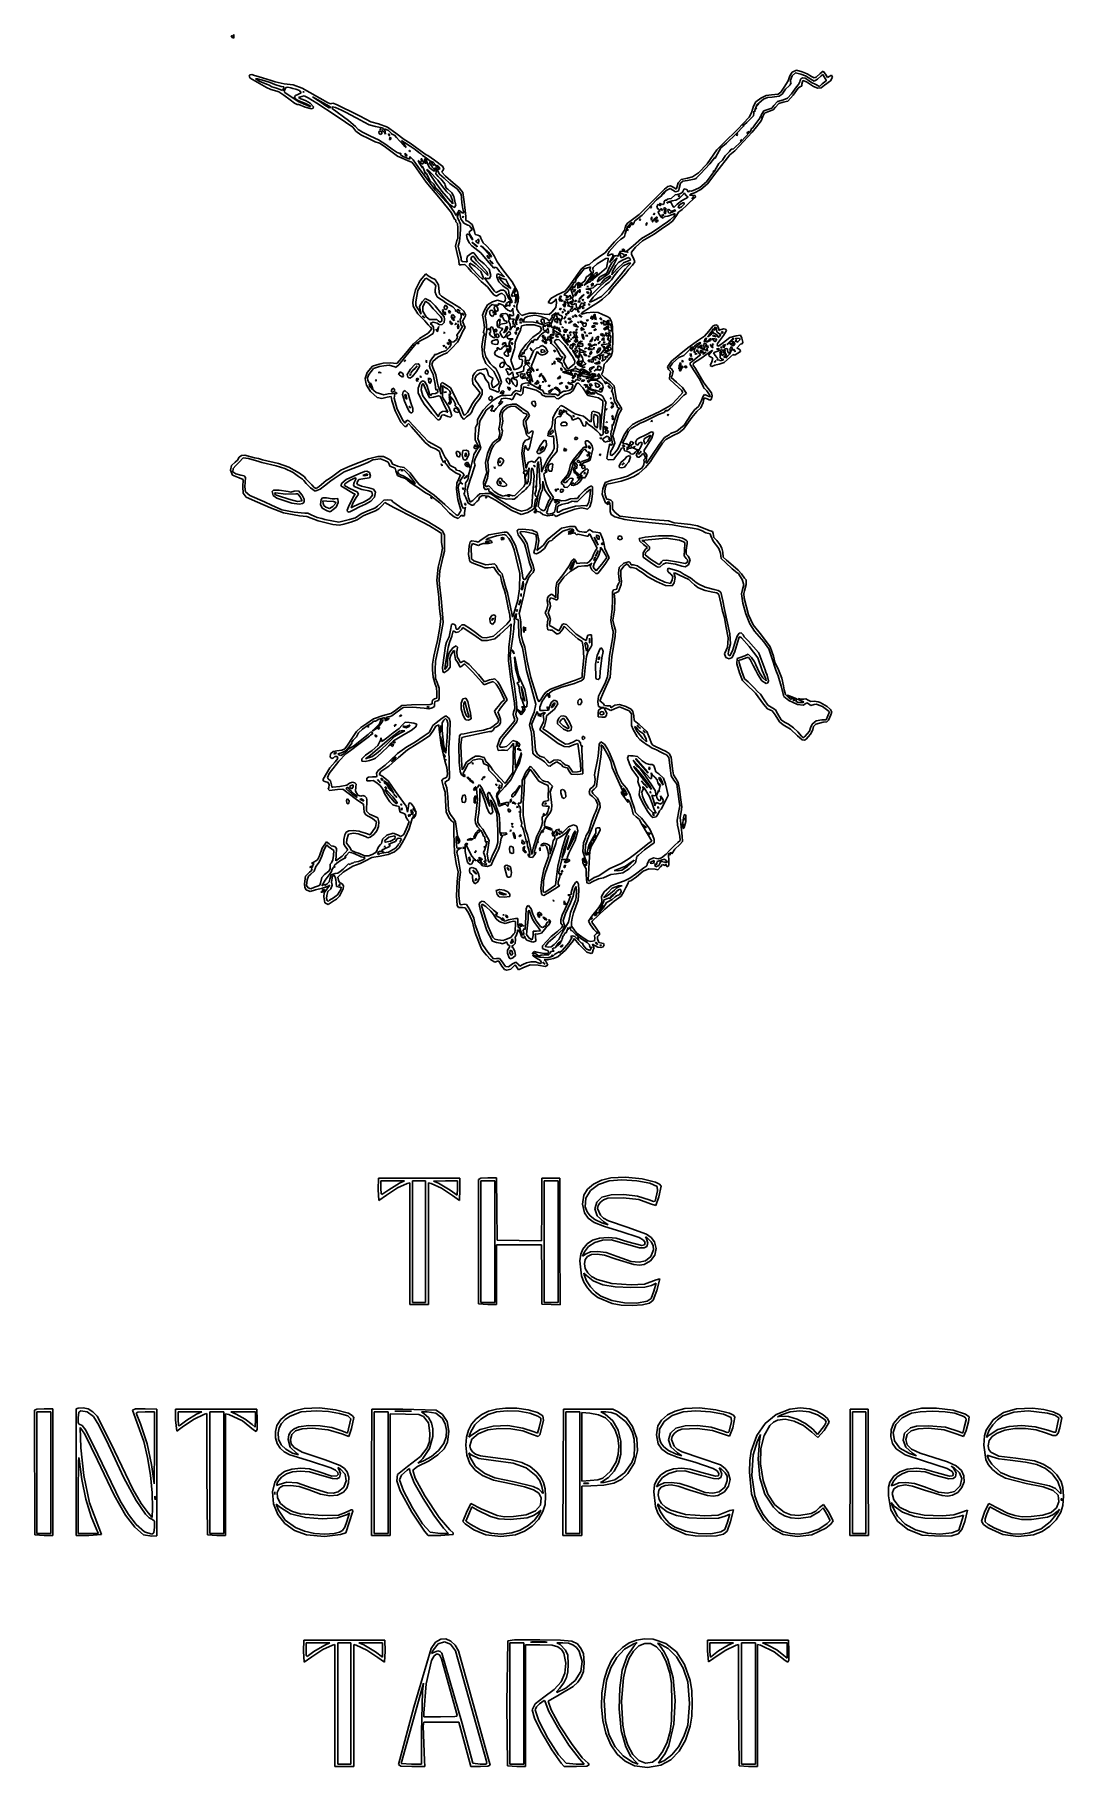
# Model space of a CAD drawing. Extents: x 46 to 171, y 41 to 252.
import ezdxf

# ---------------------------------------------------------------- set-up
doc = ezdxf.new("R2010")
doc.units = 0

msp = doc.modelspace()

# ---------------------------------------------------------------- linework, layer by layer
at = {"layer": 'Layer 1'}
for p, q in [((69.617137, 251.90247), (69.667707, 251.94517)), ((69.762, 251.689), (69.617137, 251.90247)), ((69.667707, 251.94517), (69.788801, 251.826222)), ((69.762015, 251.68904), (69.762, 251.689)), ((69.935393, 251.63164), (69.762015, 251.68904)), ((69.788801, 251.826222), (69.897293, 251.99517)), ((69.897293, 251.99517), (69.928957, 252.049002)), ((69.928957, 252.049002), (69.946993, 251.89513)), ((69.946993, 251.89513), (69.935393, 251.63164)), ((71.820173, 246.996173), (71.900529, 247.163944)), ((71.933598, 246.731062), (71.820173, 246.996173)), ((71.900529, 247.163944), (72.127441, 247.202645)), ((72.127441, 247.202645), (72.453687, 247.080542)), ((72.453687, 247.080542), (72.927701, 246.942992)), ((72.927701, 246.942992), (74.070451, 246.604082)), ((137.453423, 246.418822), (137.639283, 247.045637)), ((137.639283, 247.045637), (137.938543, 247.471212)), ((137.93919, 247.043523), (137.716762, 246.497447)), ((137.938543, 247.471212), (138.472146, 247.712328)), ((138.356702, 247.379752), (137.93919, 247.043523)), ((138.99425, 247.232523), (138.356702, 247.379752)), ((138.472146, 247.712328), (139.153633, 247.524812)), ((139.54905, 247.018753), (138.99425, 247.232523)), ((139.153633, 247.524812), (139.747433, 247.277262)), ((140.21803, 246.608503), (139.54905, 247.018753)), ((139.747433, 247.277262), (140.293283, 246.971392)), ((140.293283, 246.971392), (140.602281, 246.780068)), ((140.850423, 246.859892), (141.339383, 247.310202)), ((141.46396, 247.052283), (141.01385, 246.607943)), ((141.339383, 247.310202), (141.706043, 247.619242)), ((141.659681, 247.202103), (141.46396, 247.052283)), ((141.82262, 246.916533), (141.659681, 247.202103)), ((141.706043, 247.619242), (141.994993, 247.219102)), ((141.994993, 247.219102), (142.222074, 246.844926)), ((142.222074, 246.844926), (142.428433, 246.969012)), ((142.428433, 246.969012), (142.712439, 247.120029)), ((142.712439, 247.120029), (142.861873, 246.864322)), ((73.923618, 245.618482), (71.933598, 246.731062)), ((72.817974, 246.656003), (72.583165, 246.657247)), ((72.583165, 246.657247), (73.121382, 246.355453)), ((73.703798, 246.406093), (72.817974, 246.656003)), ((73.121382, 246.355453), (74.044764, 245.980503)), ((74.371045, 246.218293), (73.703798, 246.406093)), ((74.462431, 245.378842), (73.923618, 245.618482)), ((74.044764, 245.980503), (74.24037, 245.903803)), ((74.070451, 246.604082), (74.373859, 246.516582)), ((74.24037, 245.903803), (74.566995, 245.675428)), ((74.950163, 245.968203), (74.371045, 246.218293)), ((74.373859, 246.516582), (74.98501, 246.299212)), ((75.164542, 245.159502), (74.462431, 245.378842)), ((74.566995, 245.675428), (75.138643, 245.514523)), ((75.726789, 245.718113), (74.950163, 245.968203)), ((74.98501, 246.299212), (76.06861, 246.069012)), ((75.138643, 245.514523), (75.592001, 245.368013)), ((75.41845, 245.099002), (75.164542, 245.159502)), ((75.540279, 245.018202), (75.41845, 245.099002)), ((76.024176, 244.669132), (75.540279, 245.018202)), ((75.592001, 245.368013), (75.857417, 245.239421)), ((76.033972, 245.685256), (75.726789, 245.718113)), ((75.857417, 245.239421), (75.995613, 245.468833)), ((75.995613, 245.468813), (76.033972, 245.685256)), ((75.995613, 245.468833), (75.995613, 245.468813)), ((76.06861, 246.069012), (77.173671, 245.934209)), ((76.154773, 245.316963), (76.070616, 245.152959)), ((76.070616, 245.152959), (76.176443, 244.999973)), ((76.285506, 245.611673), (76.154773, 245.316963)), ((76.176443, 244.999973), (77.789053, 243.917363)), ((76.523899, 245.665373), (76.285506, 245.611673)), ((76.893846, 245.574773), (76.523899, 245.665373)), ((77.110566, 245.507673), (76.893846, 245.574773)), ((77.493763, 245.427873), (77.110566, 245.507673)), ((77.173671, 245.934209), (78.27916, 245.537312)), ((77.961743, 245.248404), (77.493763, 245.427873)), ((77.754016, 244.774823), (78.162843, 244.974893)), ((78.162843, 244.974893), (77.961743, 245.248404)), ((78.27916, 245.537312), (81.33245, 243.783812)), ((78.515923, 245.078303), (78.34977, 245.086303)), ((78.34977, 245.086303), (78.40214, 245.025903)), ((78.40214, 245.025903), (78.515918, 245.078403)), ((78.515918, 245.078403), (78.515923, 245.078303)), ((136.214907, 244.807538), (136.533633, 245.029312)), ((136.533633, 245.029312), (136.969593, 245.638482)), ((137.140985, 245.416133), (136.70713, 244.811553)), ((136.969593, 245.638482), (137.453423, 246.418822)), ((137.57709, 245.794633), (137.140985, 245.416133)), ((137.361179, 244.296232), (137.85895, 244.840003)), ((137.70405, 245.918363), (137.57709, 245.794633)), ((137.825906, 246.237286), (137.70405, 245.918363)), ((137.716762, 246.497447), (137.74395, 246.266003)), ((137.74395, 246.266003), (137.825906, 246.237286)), ((137.85895, 244.840003), (138.44514, 245.703133)), ((138.649063, 245.526882), (138.061284, 244.676627)), ((138.44514, 245.703133), (138.702, 245.989893)), ((138.936343, 245.718572), (138.649063, 245.526882)), ((138.702, 245.989893), (138.87433, 246.294303)), ((138.87433, 246.294303), (138.96134, 246.628027)), ((139.104412, 245.772703), (138.936343, 245.718572)), ((138.96134, 246.628027), (139.189432, 246.784092)), ((139.118153, 246.030872), (139.104412, 245.772703)), ((139.23782, 246.461107), (139.118153, 246.030872)), ((139.189432, 246.784092), (139.509201, 246.751372)), ((139.664013, 246.296082), (139.23782, 246.461107)), ((139.509201, 246.751372), (139.87124, 246.518743)), ((140.174533, 245.968442), (139.664013, 246.296082)), ((139.87124, 246.518743), (140.29493, 246.215503)), ((140.539443, 245.744922), (140.174533, 245.968442)), ((140.60433, 246.392782), (140.21803, 246.608503)), ((140.29493, 246.215503), (140.81699, 245.971813)), ((141.059573, 245.548472), (140.539443, 245.744922)), ((140.602281, 246.780068), (140.850423, 246.859892)), ((141.01385, 246.607943), (140.60433, 246.392782)), ((140.81699, 245.971813), (141.2426, 245.731243)), ((141.444528, 245.575233), (141.059573, 245.548472)), ((141.2426, 245.731243), (141.60611, 246.074973)), ((141.879853, 245.885412), (141.444528, 245.575233)), ((141.60611, 246.074973), (142.09073, 246.421743)), ((142.07153, 246.519443), (141.82262, 246.916533)), ((142.595033, 246.439172), (141.879853, 245.885412)), ((142.09073, 246.421743), (142.07153, 246.519443)), ((142.861873, 246.864322), (142.595033, 246.439172)), ((76.787405, 244.115282), (76.024176, 244.669132)), ((77.352619, 243.707302), (76.787405, 244.115282)), ((77.343341, 244.459683), (77.448534, 244.645416)), ((77.427231, 244.242563), (77.343341, 244.459683)), ((77.645673, 243.561232), (77.352619, 243.707302)), ((77.863469, 243.996343), (77.427231, 244.242563)), ((77.448534, 244.645416), (77.754016, 244.774823)), ((77.871376, 243.549332), (77.645673, 243.561232)), ((77.789053, 243.917363), (78.067716, 243.770493)), ((77.948959, 244.415762), (77.819119, 244.380442)), ((77.819119, 244.380442), (78.093576, 244.215702)), ((78.767507, 243.628743), (77.863469, 243.996343)), ((78.630069, 243.215842), (77.871376, 243.549332)), ((78.23581, 244.518002), (77.948959, 244.415762)), ((78.067716, 243.770493), (78.409365, 243.617813)), ((78.093576, 244.215702), (78.661749, 244.017822)), ((78.522162, 244.601206), (78.23581, 244.518002)), ((78.409365, 243.617813), (78.929493, 243.422663)), ((79.016004, 244.368682), (78.522162, 244.601206)), ((79.406048, 243.022466), (78.630069, 243.215842)), ((78.661749, 244.017822), (79.260802, 243.714617)), ((79.23324, 243.366823), (78.767507, 243.628743)), ((78.929493, 243.422663), (79.29273, 243.238074)), ((80.056264, 243.720402), (79.016004, 244.368682)), ((79.233236, 243.366663), (79.23324, 243.366823)), ((79.29273, 243.238074), (79.233236, 243.366663)), ((79.260802, 243.714617), (79.666169, 243.266542)), ((79.601002, 243.089841), (79.406048, 243.022466)), ((80.836635, 243.762323), (79.518355, 244.480303)), ((79.518355, 244.480303), (80.201038, 244.017513)), ((79.666169, 243.266542), (79.601002, 243.089841)), ((82.294764, 242.253582), (80.056264, 243.720402)), ((80.201038, 244.017513), (80.423341, 243.904233)), ((80.423341, 243.904233), (81.025828, 243.457103)), ((81.551809, 243.318483), (80.836635, 243.762323)), ((81.025828, 243.457103), (81.562888, 243.150033)), ((81.33245, 243.783812), (81.70599, 243.622702)), ((81.74686, 243.169693), (81.551809, 243.318483)), ((81.562888, 243.150033), (81.74686, 243.169693)), ((81.70599, 243.622702), (81.985395, 243.709317)), ((81.74686, 243.169693), (81.74686, 243.169693)), ((82.328059, 243.162323), (81.928339, 243.263596)), ((81.928339, 243.263596), (81.933603, 243.049553)), ((81.933603, 243.049553), (83.913933, 241.589633)), ((81.985395, 243.709317), (82.465002, 243.528602)), ((83.065, 242.856433), (82.328059, 243.162323)), ((82.465002, 243.528602), (83.025135, 243.272642)), ((83.025135, 243.272642), (84.434295, 242.564902)), ((83.525229, 242.615573), (83.065, 242.856433)), ((132.982203, 242.533882), (133.220593, 243.317732)), ((133.220593, 243.317732), (133.525833, 243.846881)), ((133.2834, 242.728166), (133.2723, 242.502563)), ((133.3443, 242.702623), (133.2834, 242.728166)), ((133.642319, 243.508376), (133.3784, 242.826633)), ((133.3784, 242.826633), (133.395775, 242.661162)), ((133.41302, 243.006143), (133.49972, 243.168003)), ((133.49972, 242.967943), (133.41302, 243.006143)), ((133.41302, 243.006143), (133.41302, 243.006143)), ((133.49972, 243.168003), (133.58642, 243.129803)), ((133.58642, 243.129803), (133.49972, 242.967943)), ((133.525833, 243.846881), (134.105573, 244.293072)), ((133.77081, 243.493093), (133.58637, 243.355793)), ((133.58637, 243.355793), (133.5864, 243.355823)), ((133.5864, 243.355823), (133.73811, 243.530893)), ((134.42223, 244.179093), (133.642319, 243.508376)), ((133.73811, 243.530893), (133.846462, 243.618159)), ((133.846462, 243.618159), (133.77081, 243.493093)), ((134.105573, 244.293072), (134.757794, 244.655141)), ((134.2075, 242.307223), (134.489531, 242.752619)), ((134.928174, 244.397523), (134.42223, 244.179093)), ((134.489531, 242.752619), (135.10022, 242.992373)), ((135.171233, 242.739472), (134.569287, 242.476826)), ((134.757794, 244.655141), (135.423493, 244.718222)), ((135.50416, 244.434213), (134.928174, 244.397523)), ((135.10022, 242.992373), (135.472804, 243.101582)), ((135.635535, 242.905488), (135.171233, 242.739472)), ((135.423493, 244.718222), (136.214907, 244.807538)), ((135.472804, 243.101582), (135.72025, 243.417213)), ((136.330874, 244.538268), (135.50416, 244.434213)), ((135.898643, 243.226222), (135.635535, 242.905488)), ((135.72025, 243.417213), (136.145586, 243.887061)), ((136.300873, 243.679082), (135.898643, 243.226222)), ((136.145586, 243.887061), (136.8805, 244.124033)), ((136.845423, 243.817902), (136.300873, 243.679082)), ((136.70713, 244.811553), (136.330874, 244.538268)), ((137.386063, 243.959332), (136.845423, 243.817902)), ((136.8805, 244.124033), (137.361179, 244.296232)), ((138.061284, 244.676627), (137.386063, 243.959332)), ((83.552444, 241.391552), (82.294764, 242.253582)), ((83.710622, 242.518173), (83.525229, 242.615573)), ((84.42437, 240.780352), (83.552444, 241.391552)), ((84.07393, 242.329763), (83.710622, 242.518173)), ((83.913933, 241.589633), (84.780826, 240.842453)), ((84.930537, 241.890433), (84.07393, 242.329763)), ((84.816459, 240.282863), (84.42437, 240.780352)), ((84.434295, 242.564902), (85.251674, 242.164372)), ((84.780826, 240.842453), (85.085014, 240.496522)), ((85.821639, 241.382573), (84.930537, 241.890433)), ((85.251674, 242.164372), (86.029745, 241.741342)), ((86.408772, 241.061363), (85.821639, 241.382573)), ((86.029745, 241.741342), (86.61277, 241.423984)), ((87.184892, 240.850723), (86.408772, 241.061363)), ((86.61277, 241.423984), (87.554805, 241.182662)), ((87.791709, 240.733463), (87.184892, 240.850723)), ((87.554805, 241.182662), (88.658428, 240.760416)), ((87.72839, 240.516683), (87.81508, 240.616713)), ((88.053299, 240.684163), (87.791709, 240.733463)), ((87.81508, 240.616713), (87.90177, 240.516683)), ((88.159145, 240.516192), (88.053299, 240.684163)), ((88.658428, 240.760416), (89.686955, 240.034022)), ((131.99744, 240.895343), (131.13056, 239.979363)), ((131.284113, 240.505932), (132.697673, 242.002662)), ((131.969414, 240.983369), (131.933885, 240.918992)), ((131.933885, 240.918992), (132.04764, 240.964443)), ((132.41294, 241.359993), (131.969414, 240.983369)), ((132.04764, 240.964443), (131.99744, 240.895343)), ((133.02143, 241.944923), (132.41294, 241.359993)), ((132.697673, 242.002662), (132.982203, 242.533882)), ((132.94603, 240.473173), (132.99673, 240.678823)), ((132.99673, 240.678823), (133.03223, 240.607023)), ((133.2196, 242.167043), (133.02143, 241.944923)), ((133.03223, 240.607023), (133.12723, 240.710973)), ((133.592983, 240.801642), (133.045993, 240.151402)), ((133.12723, 240.710973), (133.40186, 241.061093)), ((133.2723, 242.502563), (133.2196, 242.167043)), ((133.395775, 242.661162), (133.3443, 242.702623)), ((133.40186, 241.061093), (133.98432, 241.879433)), ((134.163614, 241.566816), (133.592983, 240.801642)), ((133.98432, 241.879433), (134.03702, 242.079333)), ((134.03702, 242.079333), (134.06382, 242.007533)), ((134.06382, 242.007533), (134.08642, 241.967133)), ((134.08642, 241.967133), (134.2075, 242.307223)), ((134.366423, 242.074852), (134.163614, 241.566816)), ((134.569287, 242.476826), (134.366423, 242.074852)), ((85.43094, 239.842532), (84.816459, 240.282863)), ((85.085014, 240.496522), (85.604367, 240.187333)), ((86.427854, 239.369042), (85.43094, 239.842532)), ((85.604367, 240.187333), (86.601266, 239.667293)), ((87.164706, 239.013232), (86.427854, 239.369042)), ((86.601266, 239.667293), (87.554838, 239.220713)), ((87.690481, 238.821282), (87.164706, 239.013232)), ((87.554838, 239.220713), (88.471943, 238.665583)), ((87.62224, 240.234093), (87.850248, 240.279654)), ((87.63438, 239.976673), (87.62224, 240.234093)), ((87.634403, 239.976673), (87.63438, 239.976673)), ((87.857882, 239.885778), (87.634403, 239.976673)), ((88.253955, 238.457022), (87.690481, 238.821282)), ((87.81508, 240.416643), (87.72839, 240.516683)), ((87.72839, 240.516683), (87.72839, 240.516683)), ((87.90177, 240.516683), (87.81508, 240.416643)), ((87.850248, 240.279654), (87.988481, 240.080363)), ((87.988481, 240.080363), (87.857882, 239.885778)), ((88.015649, 240.367473), (88.096649, 240.442473)), ((88.113529, 240.294073), (88.015649, 240.367473)), ((88.096649, 240.442473), (88.159145, 240.516192)), ((88.273106, 240.119003), (88.113529, 240.294073)), ((88.40697, 239.917333), (88.273106, 240.119003)), ((88.764228, 240.367841), (88.27403, 240.580523)), ((88.27403, 240.580523), (88.36269, 240.223673)), ((88.36269, 240.223673), (88.40697, 239.917333)), ((88.471943, 238.665583), (89.20879, 238.106293)), ((89.155342, 240.011323), (88.764228, 240.367841)), ((88.82644, 239.783083), (88.76865, 239.953153)), ((88.76865, 239.953153), (88.871232, 239.938153)), ((88.929022, 239.768093), (88.82644, 239.783093)), ((88.82644, 239.783093), (88.82644, 239.783083)), ((88.871232, 239.938153), (88.929022, 239.768093)), ((88.90952, 239.296023), (88.93572, 239.504553)), ((89.030625, 239.223694), (88.90952, 239.296033)), ((88.90952, 239.296033), (88.90952, 239.296023)), ((88.93572, 239.504553), (88.999748, 239.556866)), ((88.999748, 239.556866), (89.051916, 239.424753)), ((89.051916, 239.424753), (89.030625, 239.223694)), ((89.173822, 239.932323), (89.155342, 240.011323)), ((89.506131, 239.800439), (89.173822, 239.932323)), ((89.76822, 239.506983), (89.506131, 239.800439)), ((89.686955, 240.034022), (90.706325, 239.270252)), ((90.118494, 239.112543), (89.76822, 239.506983)), ((90.652358, 238.545403), (90.118494, 239.112543)), ((90.71898, 238.928833), (90.372225, 239.139643)), ((90.372225, 239.139643), (90.663691, 238.786893)), ((90.920293, 238.313453), (90.652358, 238.545403)), ((90.663691, 238.786893), (90.920293, 238.313453)), ((90.706325, 239.270252), (91.434886, 238.823452)), ((91.412486, 238.471413), (90.71898, 238.928833)), ((91.434886, 238.823452), (93.086086, 237.593592)), ((128.756153, 238.015862), (129.597263, 238.886402)), ((129.94546, 238.840473), (129.26326, 238.277193)), ((129.597263, 238.886402), (131.284113, 240.505932)), ((131.13056, 239.979363), (129.94546, 238.840473)), ((130.77701, 238.148313), (131.72485, 239.026763)), ((133.045993, 240.151402), (130.942243, 237.892702)), ((131.15913, 239.866833), (131.24313, 240.016893)), ((131.19323, 239.716783), (131.15913, 239.866833)), ((131.15913, 239.866833), (131.15913, 239.866833)), ((131.27723, 239.866833), (131.19323, 239.716783)), ((131.24313, 240.016893), (131.27723, 239.866833)), ((131.59257, 239.098423), (131.81715, 239.290903)), ((131.59262, 239.098383), (131.59257, 239.098423)), ((131.72475, 239.118583), (131.59262, 239.098383)), ((131.81715, 239.290903), (131.72475, 239.118583)), ((131.72485, 239.026763), (132.76313, 240.151263)), ((132.71687, 240.253363), (132.42121, 240.018423)), ((132.42121, 240.018423), (132.50771, 240.158763)), ((132.50771, 240.158763), (132.50776, 240.158763)), ((132.50776, 240.158763), (132.71687, 240.253363)), ((132.76313, 240.151263), (132.94603, 240.473173)), ((89.895385, 237.266352), (88.253955, 238.457022)), ((89.20879, 238.106293), (89.822537, 237.698513)), ((89.822537, 237.698513), (90.212634, 237.575483)), ((91.362315, 236.615212), (89.895385, 237.266352)), ((90.212634, 237.575483), (90.312503, 237.601433)), ((90.252044, 237.536483), (90.24743, 237.412534)), ((90.24743, 237.412534), (90.555452, 237.220403)), ((90.312503, 237.601433), (90.252044, 237.536483)), ((90.555452, 237.220403), (91.239074, 236.942743)), ((90.8151, 237.373753), (90.807689, 237.627241)), ((90.807689, 237.627241), (91.00243, 237.415653)), ((90.98921, 237.215583), (90.815095, 237.373823)), ((90.815095, 237.373823), (90.8151, 237.373753)), ((91.00243, 237.415653), (90.98921, 237.215583)), ((91.239074, 236.942743), (91.438061, 236.919053)), ((91.23988, 237.914613), (91.32145, 237.953913)), ((91.239883, 237.914603), (91.23988, 237.914613)), ((91.37442, 237.815703), (91.239883, 237.914603)), ((91.32145, 237.953913), (91.451011, 237.859871)), ((91.638508, 236.517904), (91.362315, 236.615212)), ((91.380163, 237.049323), (91.369943, 237.216243)), ((91.369943, 237.216243), (91.800701, 236.813864)), ((91.451011, 237.859871), (91.37442, 237.815703)), ((91.438061, 236.919053), (91.380163, 237.049323)), ((92.033093, 238.063633), (91.412486, 238.471413)), ((91.952914, 236.110472), (91.638508, 236.517904)), ((91.800701, 236.813864), (92.653233, 235.592253)), ((92.4583, 237.709483), (92.033093, 238.063633)), ((92.51022, 236.429473), (92.391133, 236.709319)), ((92.391133, 236.709319), (92.669507, 236.466273)), ((92.723192, 237.516493), (92.4583, 237.709483)), ((92.818896, 235.954313), (92.51022, 236.429473)), ((92.669507, 236.466273), (92.867189, 236.276993)), ((92.929532, 237.316423), (92.723192, 237.516493)), ((92.7618, 236.857053), (92.779352, 236.995934)), ((92.8141, 236.581963), (92.7618, 236.857053)), ((92.779352, 236.995934), (92.85035, 236.825853)), ((92.81408, 236.581953), (92.8141, 236.581963)), ((92.90288, 236.567261), (92.81408, 236.581953)), ((92.85035, 236.825853), (92.90288, 236.567261)), ((92.867189, 236.276993), (93.036279, 236.386873)), ((93.226021, 237.116353), (92.929532, 237.316423)), ((93.036279, 236.386873), (93.147851, 236.795253)), ((93.086086, 237.593592), (93.362709, 237.415542)), ((93.147851, 236.795253), (93.194641, 236.962843)), ((93.194641, 236.962843), (93.256471, 236.604333)), ((93.573533, 236.863083), (93.226021, 237.116353)), ((93.256471, 236.604333), (93.300951, 236.316073)), ((93.300951, 236.316073), (93.346701, 236.666203)), ((93.346701, 236.666203), (93.374711, 237.016323)), ((93.362709, 237.415542), (93.581154, 237.312662)), ((93.374711, 237.016323), (93.494583, 236.421233)), ((93.494583, 236.421233), (93.783738, 235.826207)), ((93.800588, 236.669173), (93.573533, 236.863083)), ((93.581154, 237.312662), (94.400537, 236.766842)), ((93.731439, 236.416413), (93.878935, 236.597893)), ((93.875535, 236.247353), (93.731439, 236.416413)), ((94.235969, 236.496627), (93.800588, 236.669173)), ((93.878935, 236.597893), (93.949805, 236.554093)), ((93.949805, 236.554093), (94.176128, 236.217963)), ((94.57397, 236.122593), (94.235969, 236.496627)), ((94.400537, 236.766842), (95.405803, 235.975523)), ((127.564066, 236.311046), (128.756153, 238.015862)), ((128.471485, 237.043394), (127.91773, 236.313343)), ((128.557326, 237.122219), (128.471485, 237.043394)), ((128.50687, 236.999813), (128.557326, 237.122219)), ((128.54737, 236.957313), (128.50687, 236.999813)), ((128.62907, 237.147833), (128.54737, 236.957313)), ((129.26326, 238.277193), (128.62907, 237.147833)), ((130.326273, 237.426492), (128.771283, 235.364992)), ((129.06156, 236.377143), (129.447525, 236.758398)), ((129.447525, 236.758398), (129.77214, 237.307443)), ((129.77214, 237.307443), (129.98315, 237.472643)), ((129.98315, 237.472643), (130.28543, 237.835873)), ((130.28543, 237.835873), (130.50786, 238.079913)), ((130.942243, 237.892702), (130.326273, 237.426492)), ((130.50786, 238.079913), (130.63902, 238.115613)), ((130.63902, 238.115613), (130.77701, 238.148313)), ((93.384527, 234.095991), (91.952914, 236.110472)), ((92.653233, 235.592253), (94.488716, 233.119683)), ((92.902928, 235.820317), (92.818896, 235.954313)), ((92.893477, 236.009934), (92.874686, 235.965913)), ((92.874686, 235.965913), (92.902928, 235.820317)), ((93.009051, 235.834843), (92.893477, 236.009934)), ((93.151089, 235.424433), (93.009051, 235.834843)), ((93.242309, 235.155353), (93.151089, 235.424433)), ((93.309579, 235.115553), (93.242309, 235.155353)), ((93.395559, 235.122553), (93.280899, 235.214866)), ((93.280899, 235.214866), (93.309579, 235.115553)), ((93.812259, 234.282543), (93.395559, 235.122553)), ((93.814662, 235.350603), (93.455754, 235.617399)), ((93.455754, 235.617399), (93.499547, 235.467713)), ((93.499547, 235.467713), (93.714026, 235.214813)), ((93.714026, 235.214813), (93.842233, 235.006353)), ((93.783738, 235.826207), (94.32729, 235.415763)), ((93.871409, 234.256543), (93.812259, 234.282543)), ((94.803997, 234.338386), (93.814662, 235.350603)), ((93.842233, 235.006353), (94.576781, 233.914893)), ((94.036376, 236.031133), (93.875535, 236.247353)), ((94.132766, 235.868163), (94.036376, 236.031133)), ((94.38173, 235.640833), (94.132766, 235.868163)), ((94.176128, 236.217963), (94.332199, 236.093576)), ((94.327626, 236.142963), (94.301626, 236.316053)), ((94.301626, 236.316053), (94.48298, 236.140993)), ((94.32729, 235.415763), (94.464001, 235.449672)), ((94.332199, 236.093576), (94.327626, 236.142963)), ((94.464001, 235.449672), (94.38173, 235.640833)), ((94.740546, 235.559016), (94.413658, 235.860253)), ((94.413658, 235.860253), (94.518737, 235.665033)), ((94.48298, 236.140993), (94.555306, 236.027971)), ((94.518737, 235.665033), (94.6274, 235.516798)), ((94.580567, 235.323083), (94.552067, 235.114133)), ((94.552067, 235.114133), (94.825491, 234.765453)), ((94.555306, 236.027971), (94.57397, 236.122593)), ((94.6274, 235.516798), (94.580567, 235.323083)), ((94.695854, 236.147216), (94.625292, 236.045243)), ((94.625292, 236.045243), (94.726921, 235.755943)), ((94.84352, 236.035243), (94.695854, 236.147216)), ((94.726921, 235.755943), (94.941583, 235.624947)), ((94.955375, 235.093363), (94.740546, 235.559016)), ((95.483682, 233.372323), (94.803997, 234.338386)), ((94.825491, 234.765453), (95.128899, 234.482073)), ((95.01016, 235.742773), (94.84352, 236.035243)), ((94.941583, 235.624947), (95.01016, 235.743243)), ((94.992525, 235.052163), (94.955375, 235.093363)), ((95.547723, 234.585193), (94.992525, 235.052163)), ((95.01016, 235.743243), (95.01016, 235.742773)), ((95.128899, 234.482073), (95.171119, 234.475073)), ((95.171119, 234.475073), (95.620717, 233.884593)), ((95.352055, 235.453762), (95.29036, 235.290157)), ((95.29036, 235.290157), (95.735616, 234.813262)), ((95.51988, 235.669116), (95.352055, 235.453762)), ((95.405803, 235.975523), (95.51988, 235.669116)), ((96.267168, 233.900493), (95.547723, 234.585193)), ((95.735616, 234.813262), (96.667652, 234.014352)), ((124.061036, 234.001922), (124.418983, 234.403852)), ((124.418983, 234.403852), (125.202773, 234.559832)), ((125.1777, 234.282313), (124.605253, 234.186367)), ((126.00124, 234.449213), (125.1777, 234.282313)), ((125.202773, 234.559832), (125.813997, 234.715068)), ((125.813997, 234.715068), (126.522713, 235.233312)), ((126.24607, 234.533113), (126.00124, 234.449213)), ((126.26747, 234.602813), (126.24607, 234.533113)), ((126.77673, 235.103783), (126.26747, 234.602813)), ((126.522713, 235.233312), (127.564066, 236.311046)), ((127.91773, 236.313343), (126.77673, 235.103783)), ((127.49149, 234.135983), (128.51603, 235.487047)), ((128.771283, 235.364992), (127.620763, 233.889292)), ((128.29842, 235.415273), (128.39022, 235.515313)), ((128.33662, 235.315233), (128.29842, 235.415273)), ((128.29842, 235.415273), (128.29842, 235.415273)), ((128.42842, 235.415273), (128.33662, 235.315233)), ((128.39022, 235.515313), (128.42842, 235.415273)), ((128.51603, 235.487047), (129.01146, 236.344243)), ((129.01146, 236.344243), (129.06156, 236.377143)), ((95.101634, 231.998342), (93.384527, 234.095991)), ((94.281085, 233.843773), (93.871409, 234.256543)), ((94.596304, 233.284363), (94.281085, 233.843773)), ((94.488716, 233.119683), (96.242713, 231.209673)), ((94.576781, 233.914893), (95.262595, 233.003653)), ((94.653284, 233.257363), (94.596304, 233.284363)), ((95.182072, 232.657183), (94.653284, 233.257363)), ((95.815889, 231.831713), (95.182072, 232.657183)), ((95.262595, 233.003653), (96.630835, 231.451583)), ((95.880744, 232.922163), (95.483682, 233.372323)), ((95.620717, 233.884593), (95.680867, 233.699913)), ((95.680867, 233.699913), (95.794311, 233.365822)), ((95.794311, 233.365822), (96.006711, 233.214663)), ((96.323214, 232.504196), (95.880744, 232.922163)), ((96.006711, 233.214663), (96.472881, 232.766733)), ((97.179035, 233.211548), (96.267168, 233.900493)), ((96.57157, 231.858693), (96.323214, 232.504196)), ((96.472881, 232.766733), (96.753429, 232.343042)), ((96.667652, 234.014352), (97.378914, 233.410158)), ((96.753429, 232.343042), (96.830674, 231.983123)), ((97.622018, 232.596733), (97.179035, 233.211548)), ((97.378914, 233.410158), (97.832392, 232.802672)), ((97.664778, 232.163733), (97.622018, 232.596733)), ((97.832392, 232.802672), (97.997612, 231.668672)), ((120.713033, 231.557742), (122.388321, 233.244749)), ((122.04767, 232.470243), (121.43076, 231.928433)), ((122.22374, 232.739453), (122.01358, 232.465073)), ((122.01358, 232.465073), (122.2303, 232.664433)), ((122.28373, 232.641063), (122.04767, 232.470243)), ((122.5382, 233.013843), (122.22374, 232.739453)), ((122.2303, 232.664433), (122.44702, 232.863783)), ((122.44702, 232.863783), (122.28373, 232.641063)), ((122.388321, 233.244749), (122.811746, 233.54)), ((122.75043, 233.163893), (122.5382, 233.013843)), ((123.060409, 233.307118), (122.75043, 233.163893)), ((122.811746, 233.54), (123.128853, 233.614322)), ((123.39234, 233.124393), (123.060409, 233.307118)), ((123.128853, 233.614322), (123.530393, 233.414252)), ((123.199152, 232.089622), (123.68421, 232.517773)), ((123.746265, 232.892333), (123.39234, 233.124393)), ((123.530393, 233.414252), (123.788903, 233.224154)), ((123.68421, 232.517773), (123.95681, 232.566273)), ((124.00245, 232.984993), (123.746265, 232.892333)), ((123.788903, 233.224154), (123.877463, 233.439252)), ((123.877463, 233.439252), (124.061036, 234.001922)), ((123.95681, 232.566273), (124.25761, 232.666653)), ((124.11871, 233.077193), (124.00245, 232.984993)), ((124.18526, 232.451983), (124.055695, 232.357941)), ((124.055695, 232.357941), (124.13226, 232.313773)), ((124.15481, 233.354843), (124.11871, 233.077193)), ((124.13226, 232.313773), (124.26679, 232.412673)), ((124.32463, 233.952443), (124.15481, 233.354843)), ((124.26686, 232.412683), (124.18526, 232.451983)), ((124.74594, 232.652583), (124.23, 232.127393)), ((124.25761, 232.666653), (124.48093, 232.765953)), ((124.26679, 232.412673), (124.26686, 232.412683)), ((124.605253, 234.186367), (124.32463, 233.952443)), ((124.46534, 231.816533), (125.26437, 232.240323)), ((124.48093, 232.765953), (124.61945, 232.952403)), ((124.61945, 232.952403), (124.7988, 233.254983)), ((124.803315, 232.774506), (124.74594, 232.652583)), ((124.7988, 233.254983), (125.092581, 233.184851)), ((124.82544, 232.704983), (124.803315, 232.774506)), ((125.04765, 232.432033), (124.82544, 232.704983)), ((125.26437, 232.240323), (125.04765, 232.432033)), ((125.092581, 233.184851), (125.27042, 232.914663)), ((125.27042, 232.914663), (125.293357, 232.850376)), ((125.293357, 232.850376), (125.35102, 232.963763)), ((125.35102, 232.963763), (125.43162, 233.036863)), ((125.43162, 233.036863), (125.67029, 232.973741)), ((125.551137, 232.629207), (125.437533, 232.494392)), ((125.437533, 232.494392), (125.775173, 232.450592)), ((126.158149, 232.253358), (125.470343, 231.629382)), ((126.031153, 232.766632), (125.551137, 232.629207)), ((125.67029, 232.973741), (125.94178, 233.123663)), ((125.84957, 232.226543), (125.69787, 232.051473)), ((125.69787, 232.051473), (125.8823, 232.188763)), ((125.775173, 232.450592), (126.111966, 232.43618)), ((125.957904, 232.313791), (125.84957, 232.226543)), ((125.88227, 232.188743), (125.957904, 232.313791)), ((125.8823, 232.188763), (125.88227, 232.188743)), ((125.94178, 233.123663), (126.08448, 233.151563)), ((126.824435, 233.188657), (126.031153, 232.766632)), ((126.08448, 233.151563), (126.698195, 233.432611)), ((126.111966, 232.43618), (126.158149, 232.253358)), ((126.698195, 233.432611), (127.49149, 234.135983)), ((127.620763, 233.889292), (126.824435, 233.188657)), ((96.461855, 230.325629), (95.101634, 231.998342)), ((96.285534, 231.332593), (95.815889, 231.831713)), ((96.242713, 231.209673), (96.719494, 230.509113)), ((96.656666, 231.063403), (96.285534, 231.332593)), ((96.797724, 229.558512), (96.461855, 230.325629)), ((96.630835, 231.451583), (96.571565, 231.858693)), ((96.571565, 231.858693), (96.57157, 231.858693)), ((96.743986, 231.012603), (96.656666, 231.063403)), ((96.719494, 230.509113), (97.015653, 230.013813)), ((96.868124, 231.042803), (96.743986, 231.012603)), ((96.830674, 231.983123), (96.890974, 231.577853)), ((96.968538, 231.315391), (96.868124, 231.042803)), ((96.890974, 231.577853), (96.968538, 231.315391)), ((97.015653, 230.013813), (97.222155, 230.381793)), ((97.357368, 230.371323), (97.219415, 230.011623)), ((97.222155, 230.381793), (97.22233, 230.381063)), ((97.22233, 230.381063), (97.368795, 230.666722)), ((97.398727, 230.412329), (97.357368, 230.371323)), ((97.368795, 230.666722), (97.492083, 230.562313)), ((97.481206, 230.211853), (97.398727, 230.412329)), ((97.604243, 229.601783), (97.481206, 230.211853)), ((97.492083, 230.562313), (97.762443, 230.355112)), ((97.695298, 231.556533), (97.664778, 232.163733)), ((97.825908, 230.818703), (97.695298, 231.556533)), ((97.762443, 230.355112), (97.957605, 230.351153)), ((97.957605, 230.351153), (97.825908, 230.818703)), ((97.997612, 231.668672), (98.130876, 230.612892)), ((98.130876, 230.612892), (98.198446, 229.888722)), ((118.337863, 229.417942), (119.300823, 230.140003)), ((119.648461, 230.072458), (118.75339, 229.312533)), ((119.300823, 230.140003), (120.713033, 231.557742)), ((121.43076, 231.928433), (119.648461, 230.072458)), ((120.66985, 231.013723), (120.76165, 231.113763)), ((120.70805, 230.913683), (120.66985, 231.013723)), ((120.66985, 231.013723), (120.66985, 231.013723)), ((120.79985, 231.013723), (120.70805, 230.913683)), ((120.76165, 231.113763), (120.79985, 231.013723)), ((121.05995, 230.213443), (121.15175, 230.313473)), ((121.09815, 230.113403), (121.05995, 230.213443)), ((121.05995, 230.213443), (121.05995, 230.213443)), ((121.18995, 230.213443), (121.09815, 230.113403)), ((121.15175, 230.313473), (121.18995, 230.213443)), ((121.462582, 231.022224), (121.57258, 231.346683)), ((121.65968, 230.763203), (121.462582, 231.022224)), ((121.570517, 230.485438), (121.69568, 230.506513)), ((121.62528, 230.431513), (121.570517, 230.485438)), ((121.57258, 231.346683), (121.75576, 231.309383)), ((121.75531, 230.167293), (121.62528, 230.431513)), ((121.860939, 230.637626), (121.65968, 230.763203)), ((121.69568, 230.506513), (121.860939, 230.637626)), ((121.99678, 229.817173), (121.75531, 230.167293)), ((121.75576, 231.309383), (121.89919, 231.213683)), ((121.87239, 231.382933), (121.797334, 231.506228)), ((121.797334, 231.506228), (121.88349, 231.460833)), ((121.89919, 231.213683), (121.87239, 231.382933)), ((121.88349, 231.460833), (122.184176, 231.345502)), ((122.01158, 230.815163), (121.914357, 230.887396)), ((121.914357, 230.887396), (121.93418, 230.777363)), ((121.93418, 230.777363), (122.05637, 230.619531)), ((122.1436, 230.650963), (122.01158, 230.815163)), ((122.05637, 230.619531), (122.14361, 230.650923)), ((122.14361, 230.650923), (122.1436, 230.650963)), ((122.184176, 231.345502), (122.32776, 231.463833)), ((122.21833, 230.171573), (122.18783, 230.111473)), ((122.18783, 230.111473), (122.20923, 230.023704)), ((122.26993, 230.006063), (122.21833, 230.171573)), ((122.3953, 230.939763), (122.265592, 230.877684)), ((122.265592, 230.877684), (122.3552, 230.790533)), ((122.32776, 231.463833), (122.34946, 231.738293)), ((122.34946, 231.738293), (122.46866, 231.875843)), ((122.3552, 230.790533), (122.401, 230.559483)), ((122.401, 230.559483), (122.3579, 230.317463)), ((122.3579, 230.317463), (122.488959, 230.240216)), ((122.546854, 230.924329), (122.3953, 230.939763)), ((122.46866, 231.875843), (122.66882, 231.900843)), ((122.488959, 230.240216), (122.55683, 230.604433)), ((122.55689, 230.604433), (122.546854, 230.924329)), ((122.55683, 230.604433), (122.55689, 230.604433)), ((122.66882, 231.900843), (122.71672, 231.995343)), ((122.73937, 231.647493), (122.669645, 231.529399)), ((122.669645, 231.529399), (122.81577, 231.621793)), ((122.71672, 231.995343), (122.90728, 232.037543)), ((123.32321, 231.813613), (122.73937, 231.647493)), ((122.854325, 230.808892), (122.79648, 230.663283)), ((122.79648, 230.663283), (122.88148, 230.351913)), ((123.68917, 230.263983), (122.81337, 229.935873)), ((122.81577, 231.621793), (123.15663, 231.654772)), ((123.04684, 230.657283), (122.854325, 230.808892)), ((122.88148, 230.351913), (123.03318, 230.290313)), ((122.90728, 232.037543), (123.199152, 232.089622)), ((123.03318, 230.290313), (123.42126, 230.459323)), ((123.174099, 230.553571), (123.04684, 230.657283)), ((123.15663, 231.654772), (123.37842, 231.227273)), ((123.38712, 230.607283), (123.174099, 230.553571)), ((123.783437, 231.877027), (123.32321, 231.813613)), ((123.37842, 231.227273), (123.542404, 230.981348)), ((123.705234, 230.708666), (123.38712, 230.607283)), ((123.42125, 230.459283), (123.75145, 230.620883)), ((123.42126, 230.459323), (123.42125, 230.459283)), ((123.542404, 230.981348), (123.91281, 231.381833)), ((123.54508, 229.919429), (123.68917, 230.263983)), ((123.75145, 230.620883), (123.705234, 230.708666)), ((124.23, 232.127393), (123.783437, 231.877027)), ((124.111788, 230.428092), (123.856783, 230.013072)), ((123.91278, 231.381783), (124.46534, 231.816533)), ((123.91281, 231.381833), (123.91278, 231.381783)), ((124.22461, 231.328854), (124.05074, 231.061043)), ((124.05074, 231.061043), (124.14772, 230.920791)), ((124.538393, 230.744832), (124.111788, 230.428092)), ((124.14772, 230.920791), (124.47747, 231.059043)), ((124.6287, 231.557223), (124.22461, 231.328854)), ((124.47747, 231.059343), (124.76939, 231.413583)), ((124.47747, 231.059043), (124.47747, 231.059343)), ((125.068343, 231.225262), (124.538393, 230.744832)), ((124.773366, 231.571619), (124.6287, 231.557223)), ((124.76939, 231.413583), (124.773366, 231.571619)), ((125.470343, 231.629382), (125.068343, 231.225262)), ((96.893284, 229.485112), (96.797724, 229.558512)), ((96.991837, 229.495358), (96.893284, 229.485112)), ((96.969991, 229.240422), (96.970974, 229.358012)), ((97.177913, 229.037312), (96.969991, 229.240422)), ((96.970974, 229.358012), (96.991837, 229.495358)), ((97.219415, 230.011623), (97.135579, 229.832173)), ((97.135579, 229.832173), (97.246935, 229.603613)), ((97.239253, 228.478752), (97.177913, 229.037312)), ((97.208533, 227.668182), (97.239253, 228.478752)), ((97.246935, 229.603613), (97.541757, 228.967828)), ((97.536067, 228.453003), (97.492227, 227.660163)), ((97.541757, 228.967828), (97.536067, 228.453003)), ((97.936931, 229.074321), (97.604243, 229.601783)), ((97.88674, 229.951653), (97.81309, 229.858553)), ((97.81309, 229.858553), (97.835515, 229.719953)), ((97.835515, 229.719953), (97.91053, 229.806053)), ((97.91053, 229.805993), (97.88674, 229.951653)), ((97.91053, 229.806053), (97.91053, 229.805993)), ((98.450161, 228.851793), (97.936931, 229.074321)), ((98.198446, 229.888722), (98.211782, 229.425408)), ((98.211782, 229.425408), (98.447425, 229.332092)), ((98.447425, 229.332092), (98.952871, 228.918183)), ((98.616543, 228.815501), (98.450161, 228.851793)), ((98.591972, 228.040329), (98.82257, 228.212683)), ((98.701705, 227.721943), (98.591972, 228.040329)), ((98.8036, 228.560583), (98.616543, 228.815501)), ((98.950925, 228.258046), (98.8036, 228.560583)), ((98.82257, 228.212683), (98.950925, 228.258046)), ((98.952871, 228.918183), (99.252848, 228.078912)), ((99.252848, 228.078912), (99.343056, 227.713712)), ((117.154699, 227.674618), (117.500883, 228.221142)), ((117.500883, 228.221142), (117.633833, 228.708602)), ((117.71974, 228.142083), (117.59249, 227.772253)), ((117.633833, 228.708602), (117.884872, 229.091352)), ((117.887759, 228.667667), (117.71974, 228.142083)), ((117.80914, 228.256873), (117.89584, 228.412833)), ((117.89584, 228.162783), (117.80914, 228.256883)), ((117.80914, 228.256883), (117.80914, 228.256873)), ((117.884872, 229.091352), (118.337863, 229.417942)), ((118.26577, 229.076213), (117.887759, 228.667667)), ((117.89584, 228.412833), (117.98254, 228.318733)), ((117.98254, 228.318733), (117.89584, 228.162783)), ((118.22247, 228.712943), (118.04531, 228.512873)), ((118.04531, 228.512873), (118.06921, 228.712943)), ((118.06921, 228.712943), (118.24637, 228.913013)), ((118.06921, 228.712943), (118.06921, 228.712943)), ((118.24637, 228.913013), (118.22247, 228.712943)), ((118.469985, 229.181301), (118.26577, 229.076213)), ((118.38713, 228.879053), (118.43843, 229.093713)), ((118.560691, 228.930027), (118.38713, 228.879053)), ((118.43843, 229.093713), (118.469985, 229.181301)), ((118.67609, 229.174733), (118.560691, 228.930027)), ((118.75339, 229.312533), (118.67609, 229.174733)), ((119.32619, 229.513223), (119.41799, 229.613253)), ((119.36439, 229.413193), (119.32619, 229.513223)), ((119.32619, 229.513223), (119.32619, 229.513223)), ((119.45619, 229.513223), (119.36439, 229.413193)), ((119.41799, 229.613253), (119.45619, 229.513223)), ((119.573736, 227.214611), (120.92995, 227.975093)), ((120.28882, 229.185983), (120.1374, 228.812973)), ((120.1374, 228.812973), (120.1537, 229.021613)), ((120.1537, 229.021613), (120.28882, 229.185983)), ((120.1537, 229.021613), (120.1537, 229.021613)), ((120.75654, 229.607323), (120.83074, 229.854383)), ((120.791902, 229.421437), (120.75654, 229.607323)), ((120.75654, 229.607323), (120.75654, 229.607323)), ((120.86394, 229.660223), (120.791902, 229.421437)), ((120.83074, 229.854383), (120.86394, 229.660223)), ((120.9052, 229.216053), (121.08299, 229.516163)), ((121.10329, 229.413193), (120.9052, 229.216053)), ((120.92995, 227.975093), (121.81875, 228.582303)), ((121.08299, 229.516163), (121.431954, 229.799839)), ((121.08299, 229.516163), (121.08299, 229.516163)), ((121.31795, 229.613253), (121.10329, 229.413193)), ((121.976113, 228.348662), (121.132273, 227.754092)), ((121.27667, 229.302453), (121.418551, 229.452441)), ((121.2767, 229.302243), (121.27667, 229.302453)), ((121.344687, 229.218706), (121.2767, 229.302243)), ((121.49339, 229.713293), (121.31795, 229.613253)), ((121.53425, 229.309243), (121.344687, 229.218706)), ((121.418551, 229.452441), (121.61165, 229.460123)), ((121.431954, 229.799839), (121.514558, 229.810504)), ((121.514558, 229.810504), (121.49339, 229.713293)), ((121.61165, 229.460123), (121.53425, 229.309243)), ((121.81875, 228.582303), (122.27387, 228.913093)), ((122.373013, 228.657332), (121.976113, 228.348662)), ((122.21925, 229.714438), (121.99678, 229.817173)), ((122.11003, 230.044873), (122.01423, 230.011873)), ((122.01423, 230.011873), (122.142692, 229.916649)), ((122.20923, 230.023704), (122.11003, 230.044873)), ((122.142692, 229.916649), (122.26997, 230.005873)), ((122.35088, 229.834873), (122.21925, 229.714438)), ((122.26997, 230.005873), (122.26993, 230.006063)), ((122.27387, 228.913093), (122.57343, 229.109013)), ((122.459085, 229.943898), (122.35088, 229.834873)), ((122.829493, 228.924302), (122.373013, 228.657332)), ((122.56066, 229.892273), (122.459085, 229.943898)), ((122.81337, 229.935873), (122.56066, 229.892273)), ((122.57343, 229.109013), (123.09229, 229.510443)), ((123.357013, 229.344212), (122.829493, 228.924302)), ((123.09229, 229.510443), (123.54508, 229.919429)), ((123.856783, 230.013072), (123.357013, 229.344212)), ((96.935291, 226.268448), (97.099645, 226.971522)), ((97.148745, 225.388202), (96.935291, 226.268448)), ((97.099645, 226.971522), (97.221533, 227.208443)), ((97.221533, 227.208443), (97.208533, 227.668182)), ((97.405757, 226.868663), (97.271262, 226.270912)), ((97.271262, 226.270912), (97.437457, 225.585643)), ((97.492227, 227.660163), (97.405757, 226.868663)), ((98.296029, 227.645257), (98.455397, 227.793643)), ((98.368899, 227.208402), (98.296029, 227.645257)), ((98.605253, 226.694474), (98.368899, 227.208402)), ((98.455397, 227.793643), (98.714868, 227.499023)), ((98.93634, 226.314873), (98.605253, 226.694474)), ((98.981017, 227.270523), (98.701705, 227.721943)), ((98.714868, 227.499023), (98.958707, 227.108283)), ((99.5667, 226.301613), (98.911147, 226.762063)), ((98.911147, 226.762063), (99.58655, 226.211643)), ((100.014419, 225.492346), (98.93634, 226.314873)), ((98.958707, 227.108283), (99.053401, 227.047694)), ((99.053401, 227.047694), (98.981017, 227.270523)), ((99.343056, 227.713712), (99.647808, 227.612092)), ((99.49742, 226.954373), (99.365925, 226.878594)), ((99.365925, 226.878594), (99.52462, 226.753143)), ((99.71908, 227.191683), (99.49742, 226.954373)), ((99.52462, 226.753143), (99.75633, 226.615323)), ((99.58655, 226.211643), (99.56665, 226.301643)), ((99.56665, 226.301643), (99.5667, 226.301613)), ((99.647808, 227.612092), (99.941927, 227.520739)), ((99.76798, 226.986913), (99.71908, 227.191683)), ((99.75633, 226.615323), (99.76793, 226.986913)), ((99.76793, 226.986913), (99.76798, 226.986913)), ((99.941927, 227.520739), (100.022953, 227.261972)), ((100.34149, 226.102063), (99.994735, 226.325653)), ((99.994735, 226.325653), (100.33367, 225.993553)), ((100.022953, 227.261972), (100.300252, 226.678937)), ((100.300252, 226.678937), (100.697873, 226.314812)), ((100.33367, 225.993553), (100.98383, 225.299643)), ((100.981031, 225.530444), (100.34149, 226.102063)), ((100.697873, 226.314812), (101.194559, 225.814034)), ((115.167561, 225.475008), (115.501923, 225.897552)), ((115.501923, 225.897552), (116.282353, 226.796392)), ((116.6389, 226.731493), (115.66725, 225.626073)), ((116.282353, 226.796392), (117.154699, 227.674618)), ((117.08113, 227.154933), (116.6389, 226.731493)), ((117.50679, 227.435053), (117.08113, 227.154933)), ((117.211365, 225.886661), (117.35405, 225.904923)), ((117.33235, 225.811923), (117.211365, 225.886661)), ((117.35405, 225.904923), (117.5491, 225.811923)), ((117.52249, 227.472153), (117.50679, 227.435053)), ((117.59249, 227.772253), (117.52249, 227.472153)), ((117.83242, 225.711963), (118.59094, 226.316803)), ((118.869043, 226.172552), (118.358869, 225.564289)), ((118.59094, 226.316803), (119.573736, 227.214611)), ((119.718283, 226.949908), (118.869043, 226.172552)), ((121.132273, 227.754092), (119.718283, 226.949908)), ((97.350372, 224.529562), (97.148745, 225.388202)), ((97.402631, 224.010778), (97.350372, 224.529562)), ((97.626922, 224.020902), (97.402631, 224.010778)), ((97.437457, 225.585643), (97.610835, 224.833133)), ((97.610835, 224.833133), (97.646327, 224.519874)), ((98.08049, 224.043699), (97.626922, 224.020902)), ((97.646327, 224.519874), (97.805881, 224.437083)), ((97.805881, 224.437083), (98.190577, 224.365483)), ((98.470008, 223.652422), (98.08049, 224.043699)), ((98.190577, 224.365483), (98.343061, 224.373678)), ((98.330938, 224.661143), (98.375218, 225.011613)), ((98.343061, 224.373678), (98.330938, 224.661143)), ((98.375218, 225.011613), (98.702629, 225.261703)), ((98.66962, 224.211363), (98.64999, 223.916554)), ((98.64999, 223.916554), (98.959911, 223.511113)), ((99.284796, 223.854536), (98.66962, 224.211363)), ((98.702629, 225.261703), (98.95877, 225.473656)), ((98.88192, 224.929663), (98.788266, 224.742897)), ((98.788266, 224.742897), (98.93286, 224.541063)), ((99.029335, 225.062258), (98.88192, 224.929663)), ((98.93286, 224.541063), (99.474535, 224.083623)), ((98.95877, 225.473656), (99.186846, 225.468352)), ((99.194077, 224.937663), (99.029335, 225.062258)), ((99.186846, 225.468352), (99.795889, 224.679773)), ((99.483745, 224.490923), (99.194077, 224.937663)), ((100.00337, 223.192353), (99.284796, 223.854536)), ((99.474535, 224.083623), (100.29511, 223.270973)), ((100.10335, 223.884643), (99.483745, 224.490923)), ((99.795889, 224.679773), (100.414224, 224.129083)), ((100.79956, 224.536393), (100.014419, 225.492346)), ((100.80303, 223.130153), (100.10335, 223.884643)), ((100.414224, 224.129083), (101.018203, 223.490257)), ((100.9483, 225.011223), (100.74709, 225.162493)), ((100.74709, 225.162493), (100.86161, 224.911183)), ((101.61561, 223.611063), (100.79956, 224.536393)), ((100.86161, 224.911183), (101.06282, 224.759903)), ((101.06282, 224.759903), (100.9483, 225.011223)), ((100.9483, 225.011223), (100.9483, 225.011223)), ((101.3384, 225.015083), (100.981031, 225.530444)), ((100.98383, 225.299643), (101.298747, 224.947824)), ((101.31668, 224.370913), (101.12163, 224.561483)), ((101.12163, 224.561483), (101.28677, 224.336403)), ((101.194559, 225.814034), (101.640793, 225.114282)), ((101.28677, 224.336403), (101.51173, 224.145833)), ((101.298747, 224.947824), (101.3384, 225.015083)), ((101.51173, 224.145833), (101.31668, 224.370913)), ((101.3384, 225.015083), (101.3384, 225.015083)), ((101.51173, 224.145833), (101.51173, 224.145833)), ((101.640793, 225.114282), (102.004922, 224.374632)), ((102.004922, 224.374632), (102.717853, 223.410612)), ((112.272393, 223.534632), (112.817243, 223.910902)), ((112.817243, 223.910902), (113.238882, 224.056473)), ((113.238882, 224.056473), (113.741723, 224.481922)), ((113.30047, 223.390903), (113.36547, 223.768153)), ((113.36547, 223.768153), (113.30047, 223.713153)), ((114.175673, 224.112336), (113.71335, 223.674968)), ((113.741723, 224.481922), (114.608363, 225.088922)), ((115.25368, 224.781313), (114.175673, 224.112336)), ((114.608363, 225.088922), (115.167561, 225.475008)), ((115.520715, 224.803351), (115.25368, 224.781313)), ((115.315845, 223.646406), (115.40154, 224.033113)), ((115.67011, 223.771723), (115.37782, 223.010913)), ((115.40154, 224.033113), (115.51172, 224.652363)), ((115.66725, 225.626073), (115.463944, 225.246312)), ((115.463944, 225.246312), (115.51743, 225.127273)), ((115.51172, 224.652363), (115.520715, 224.803351)), ((115.51743, 225.127273), (115.81635, 225.262113)), ((115.98868, 224.269883), (115.67011, 223.771723)), ((115.99277, 224.837013), (115.68899, 224.310743)), ((115.68899, 224.310743), (116.01712, 224.629453)), ((115.78437, 223.286063), (116.25672, 224.129293)), ((115.81635, 225.262113), (116.06997, 225.365013)), ((116.4438, 224.749823), (115.98868, 224.269883)), ((116.15578, 225.110838), (115.99277, 224.837013)), ((116.01703, 224.630093), (116.2632, 225.055243)), ((116.01712, 224.629453), (116.01703, 224.630093)), ((116.44478, 223.911293), (116.041385, 223.212321)), ((116.06997, 225.365013), (116.15578, 225.110838)), ((116.25672, 224.129293), (116.59551, 224.769823)), ((116.2632, 225.055243), (116.2986, 225.087543)), ((116.2986, 225.087543), (116.4792, 225.124843)), ((116.570996, 224.883292), (116.4438, 224.749823)), ((116.839774, 224.320008), (116.44478, 223.911293)), ((116.4792, 225.124843), (116.59554, 225.140643)), ((116.59551, 224.769823), (116.570996, 224.883292)), ((116.58033, 223.492403), (117.387207, 224.272322)), ((116.59554, 225.140643), (116.70619, 225.045043)), ((116.70619, 225.045043), (116.81456, 225.299573)), ((117.366068, 223.897283), (116.71264, 223.23015)), ((116.81456, 225.299573), (117.040336, 225.658717)), ((117.36232, 224.631313), (116.839774, 224.320008)), ((117.07871, 225.437173), (116.922004, 225.372839)), ((116.922004, 225.372839), (116.98531, 225.247403)), ((116.98531, 225.247403), (117.05971, 224.959193)), ((117.040336, 225.658717), (117.46664, 225.632083)), ((117.05971, 224.959193), (117.094251, 224.871834)), ((117.38247, 225.296783), (117.07871, 225.437173)), ((117.094251, 224.871834), (117.41014, 224.983593)), ((117.5274, 225.718923), (117.33235, 225.811923)), ((117.33235, 225.811923), (117.33235, 225.811923)), ((118.002102, 224.888849), (117.36232, 224.631313)), ((118.031, 224.211), (117.366068, 223.897283)), ((117.486252, 225.167383), (117.38247, 225.296783)), ((117.387207, 224.272322), (118.06567, 224.533263)), ((117.41014, 224.983593), (117.80919, 225.236243)), ((117.46664, 225.632083), (117.6358, 225.611083)), ((117.63946, 225.213483), (117.486252, 225.167383)), ((117.5491, 225.811923), (117.5274, 225.718923)), ((117.63568, 223.512053), (117.95884, 223.903883)), ((117.6358, 225.611083), (117.83242, 225.711963)), ((117.8092, 225.236383), (117.63946, 225.213483)), ((117.9591, 225.571833), (117.79295, 225.579833)), ((117.79295, 225.579833), (117.84535, 225.519433)), ((117.80919, 225.236243), (117.8092, 225.236383)), ((117.84535, 225.519433), (117.95912, 225.571933)), ((117.95884, 223.903883), (118.282, 224.211273)), ((117.95912, 225.571933), (117.9591, 225.571833)), ((118.21431, 224.726513), (118.002102, 224.888849)), ((118.282, 224.211273), (118.031, 224.211)), ((118.506643, 223.979632), (118.053863, 223.482892)), ((118.06567, 224.533263), (118.255621, 224.571182)), ((118.255621, 224.571182), (118.21431, 224.726513)), ((118.358869, 225.564289), (118.370583, 225.313732)), ((118.370583, 225.313732), (118.502473, 225.040632)), ((118.502473, 225.040632), (118.632513, 224.811182)), ((118.761132, 224.388046), (118.506643, 223.979632)), ((118.632513, 224.811182), (118.761132, 224.388046)), ((92.064216, 220.982975), (92.650867, 222.115371)), ((93.050248, 222.077613), (92.351959, 220.877573)), ((92.650867, 222.115371), (93.311266, 222.910365)), ((93.309418, 222.391902), (93.050248, 222.077613)), ((93.460672, 222.361333), (93.309418, 222.391902)), ((93.311266, 222.910365), (93.622749, 222.660275)), ((94.331167, 221.750443), (93.460672, 222.361333)), ((93.622749, 222.660275), (94.006286, 222.409815)), ((94.006286, 222.409815), (94.454984, 222.220325)), ((94.524315, 221.445131), (94.331167, 221.750443)), ((94.454984, 222.220325), (94.854286, 221.570701)), ((98.852566, 223.216952), (98.470008, 223.652422)), ((99.396507, 222.679832), (98.852566, 223.216952)), ((98.959911, 223.511113), (99.714466, 222.770953)), ((100.081042, 221.968632), (99.396507, 222.679832)), ((99.714466, 222.770953), (100.254301, 222.226823)), ((100.32649, 222.516833), (100.00337, 223.192353)), ((100.838171, 221.340949), (100.081042, 221.968632)), ((100.254301, 222.226823), (100.326501, 222.516833)), ((100.29511, 223.270973), (100.875319, 222.716882)), ((100.326501, 222.516833), (100.32649, 222.516833)), ((100.498151, 222.444005), (100.489911, 222.341502)), ((100.489911, 222.341502), (101.018674, 221.660523)), ((100.699794, 222.362203), (100.498151, 222.444005)), ((101.084645, 222.335092), (100.699794, 222.362203)), ((100.80302, 223.130103), (100.80303, 223.130153)), ((100.875319, 222.716882), (100.80302, 223.130103)), ((101.018203, 223.490257), (101.251734, 222.703283)), ((101.018674, 221.660523), (101.700284, 220.811503)), ((101.251734, 222.703283), (101.084645, 222.335092)), ((101.77188, 223.715773), (101.61561, 223.611063)), ((101.986115, 223.638429), (101.77188, 223.715773)), ((101.962249, 222.851268), (102.10236, 222.910823)), ((101.97069, 222.568783), (101.962249, 222.851268)), ((102.202947, 221.925617), (101.97069, 222.568783)), ((102.2026, 223.335973), (101.986115, 223.638429)), ((102.10236, 222.910823), (102.59049, 222.700873)), ((102.3006, 223.210923), (102.2026, 223.335973)), ((102.71812, 221.464603), (102.202947, 221.925617)), ((102.50943, 222.396933), (102.20317, 222.605453)), ((102.20317, 222.605453), (102.33665, 222.307593)), ((102.89885, 222.540233), (102.3006, 223.210923)), ((102.33665, 222.307593), (102.83614, 221.744973)), ((102.98724, 222.240193), (102.50943, 222.396933)), ((102.59049, 222.700873), (102.89885, 222.540233)), ((102.717853, 223.410612), (103.825157, 221.926446)), ((102.83614, 221.744973), (103.41887, 221.300793)), ((103.124005, 222.232477), (102.98724, 222.240193)), ((103.1588, 222.050333), (103.124005, 222.232477)), ((103.41887, 221.494673), (103.1588, 222.050333)), ((103.825157, 221.926446), (104.503573, 220.771702)), ((110.787223, 221.419072), (112.272393, 223.534632)), ((111.376882, 221.889912), (111.1667, 221.551353)), ((111.49045, 221.894263), (111.376882, 221.889912)), ((111.546545, 221.859183), (111.49045, 221.894263)), ((111.56535, 222.035453), (111.546545, 221.859183)), ((111.63825, 222.310543), (111.56535, 222.035453)), ((111.59664, 221.607463), (111.78585, 221.778553)), ((112.17069, 222.966053), (111.63825, 222.310543)), ((111.78585, 221.778553), (111.900869, 221.899078)), ((112.00898, 221.677713), (111.844982, 221.693473)), ((111.844982, 221.693473), (111.84915, 221.526293)), ((111.900869, 221.899078), (112.01201, 221.835253)), ((112.32607, 221.611913), (112.00898, 221.677713)), ((112.01201, 221.835253), (112.25884, 221.710203)), ((112.599606, 223.507083), (112.17069, 222.966053)), ((112.25884, 221.710203), (112.683706, 222.064306)), ((112.901, 223.591273), (112.599606, 223.507083)), ((113.17135, 222.280783), (112.60787, 221.475893)), ((112.60787, 221.475893), (112.78444, 221.642463)), ((112.683706, 222.064306), (112.90272, 222.534073)), ((112.78444, 221.642463), (113.08785, 221.845323)), ((113.30047, 223.713153), (112.901, 223.591273)), ((112.90272, 222.534073), (112.90572, 222.591573)), ((112.90572, 222.591573), (113.07132, 222.616673)), ((113.07132, 222.616673), (113.38717, 222.907443)), ((113.08551, 222.026313), (113.518762, 222.599868)), ((113.54151, 222.417013), (113.08551, 222.026313)), ((113.08782, 221.845303), (113.21466, 221.905803)), ((113.08785, 221.845323), (113.08782, 221.845303)), ((113.688818, 223.079818), (113.17135, 222.280783)), ((113.21466, 221.905803), (113.32302, 221.950503)), ((113.45217, 223.107473), (113.30047, 223.390903)), ((113.32302, 221.950503), (113.36462, 221.963303)), ((113.36462, 221.963303), (113.62461, 222.454513)), ((113.38717, 222.907443), (113.532027, 223.066431)), ((113.521622, 221.711184), (113.43758, 221.499103)), ((113.532027, 223.066431), (113.45217, 223.107473)), ((113.518762, 222.599868), (114.11973, 223.111023)), ((113.70438, 221.779093), (113.521622, 221.711184)), ((113.852486, 222.746788), (113.54151, 222.417013)), ((113.57984, 222.114933), (114.18591, 222.671153)), ((113.88652, 222.492793), (113.57984, 222.114933)), ((113.62461, 222.454513), (113.852486, 222.746788)), ((113.71335, 223.674968), (113.62646, 223.436953)), ((113.62646, 223.436953), (113.729988, 223.313311)), ((113.729988, 223.313311), (113.688818, 223.079818)), ((113.70487, 221.564763), (113.70438, 221.779093)), ((114.154451, 221.633874), (113.86056, 221.376713)), ((114.234076, 222.946692), (113.88652, 222.492793)), ((114.11973, 223.111023), (114.234076, 222.946692)), ((114.5562, 221.647413), (114.154451, 221.633874)), ((114.18591, 222.671153), (115.04712, 223.418173)), ((114.22549, 222.080393), (114.202587, 221.968393)), ((114.202587, 221.968393), (114.271015, 221.974849)), ((114.486328, 222.512971), (114.22549, 222.080393)), ((114.271015, 221.974849), (114.91609, 222.477983)), ((114.38493, 221.230523), (115.15689, 221.996933)), ((114.82731, 222.710813), (114.486328, 222.512971)), ((114.7705, 221.846493), (114.5562, 221.647413)), ((115.140261, 222.300424), (114.7705, 221.846493)), ((115.15276, 222.860863), (114.82731, 222.710813)), ((114.91609, 222.478033), (115.549, 222.910923)), ((114.91609, 222.477983), (114.91609, 222.478033)), ((115.04712, 223.418173), (115.315845, 223.646406)), ((115.70296, 222.633463), (115.140261, 222.300424)), ((115.37782, 223.010913), (115.15276, 222.860863)), ((115.15689, 221.996933), (115.472, 222.210493)), ((115.66086, 221.90932), (115.20796, 221.58023)), ((115.472, 222.210493), (115.75796, 222.450013)), ((115.549, 222.910923), (115.78437, 223.286063)), ((115.60494, 221.050303), (117.05725, 222.794083)), ((115.94086, 222.20146), (115.66086, 221.90932)), ((115.848064, 222.648036), (115.70296, 222.633463)), ((115.75796, 222.450013), (115.848064, 222.648036)), ((116.27081, 222.67663), (115.94086, 222.20146)), ((115.95635, 222.810903), (116.58033, 223.492443)), ((116.041385, 223.212321), (115.95635, 222.810903)), ((117.681273, 222.995742), (116.075203, 221.124392)), ((116.71264, 223.23015), (116.27081, 222.67663)), ((116.58033, 223.492443), (116.58033, 223.492403)), ((117.05725, 222.794083), (117.63568, 223.512053)), ((118.053863, 223.482892), (117.681273, 222.995742)), ((91.734217, 219.438172), (91.830831, 219.984345)), ((91.830831, 219.984345), (92.064216, 220.982975)), ((92.351959, 220.877573), (92.091437, 219.487333)), ((92.733763, 219.226683), (92.932706, 219.560513)), ((92.932706, 219.560513), (93.26168, 219.893173)), ((93.289644, 219.566981), (93.175848, 219.346743)), ((93.26168, 219.893173), (93.888327, 219.602456)), ((93.437831, 219.471783), (93.289644, 219.566981)), ((93.888327, 219.602456), (94.44484, 219.022193)), ((94.470599, 220.693413), (94.472099, 221.014733)), ((94.576789, 220.340793), (94.470599, 220.693413)), ((94.472099, 221.014733), (94.524315, 221.445131)), ((94.690474, 220.110713), (94.576789, 220.340793)), ((94.986496, 219.914693), (94.690474, 220.110713)), ((94.854286, 221.570701), (94.958294, 220.737755)), ((94.958294, 220.737755), (94.974831, 220.45298)), ((94.974831, 220.45298), (95.240708, 220.184585)), ((95.384373, 219.656233), (94.986496, 219.914693)), ((95.240708, 220.184585), (95.963332, 219.715915)), ((95.778234, 219.402103), (95.384373, 219.656233)), ((95.963332, 219.715915), (97.530592, 218.730285)), ((100.815313, 219.136863), (101.434092, 219.513122)), ((101.254792, 220.819962), (100.838171, 221.340949)), ((101.612477, 220.373091), (101.254792, 220.819962)), ((101.434092, 219.513122), (102.065051, 219.698197)), ((101.925882, 220.209382), (101.612477, 220.373091)), ((101.700284, 220.811503), (101.836331, 220.629533)), ((101.836331, 220.629533), (101.978274, 220.700223)), ((102.209202, 220.413752), (101.925882, 220.209382)), ((101.978274, 220.700223), (102.473464, 220.911873)), ((102.065051, 219.698197), (102.585512, 219.557322)), ((102.595838, 220.573853), (102.209202, 220.413752)), ((102.473464, 220.911873), (102.799439, 220.930882)), ((102.585512, 219.557322), (102.871395, 219.458601)), ((102.927012, 220.227802), (102.595838, 220.573853)), ((103.361282, 221.003452), (102.71812, 221.464603)), ((102.799439, 220.930882), (103.031424, 220.748043)), ((102.871395, 219.458601), (102.997512, 219.650722)), ((103.042887, 219.912929), (102.927012, 220.227802)), ((102.997512, 219.650722), (103.042887, 219.912929)), ((103.031424, 220.748043), (103.294494, 220.160763)), ((103.382784, 219.511213), (103.143664, 219.304563)), ((103.294494, 220.160763), (103.418624, 219.859573)), ((103.438, 220.686473), (103.361282, 221.003452)), ((103.587494, 219.506213), (103.382784, 219.511213)), ((103.418624, 219.859573), (103.598594, 219.751033)), ((103.67893, 221.145453), (103.41887, 221.494673)), ((103.41887, 221.300793), (103.67893, 221.145453)), ((103.4643, 220.235383), (103.438, 220.686473)), ((103.7242, 219.808003), (103.4643, 220.235383)), ((103.598594, 219.751033), (103.587494, 219.506213)), ((103.67893, 221.145453), (103.67893, 221.145453)), ((103.848612, 219.559293), (103.7242, 219.808003)), ((103.86268, 220.542273), (103.74287, 220.299333)), ((103.74287, 220.299333), (103.802321, 220.169269)), ((103.7874, 219.421433), (103.848612, 219.559293)), ((103.802321, 220.169269), (103.90618, 220.220233)), ((103.96791, 220.767383), (103.86268, 220.542273)), ((103.90618, 220.220233), (104.17733, 220.202133)), ((104.01091, 220.870773), (103.96791, 220.767383)), ((104.11233, 220.574263), (104.01091, 220.870773)), ((104.1532, 221.032503), (104.06, 221.110103)), ((104.06, 221.110103), (104.17088, 220.762553)), ((104.22069, 220.209853), (104.11233, 220.574263)), ((104.1532, 221.032493), (104.1532, 221.032503)), ((104.26408, 220.684953), (104.1532, 221.032493)), ((104.17088, 220.762553), (104.26408, 220.684953)), ((104.17733, 220.202133), (104.17739, 220.201853)), ((104.17739, 220.201853), (104.282024, 220.118771)), ((104.24616, 219.659663), (104.18946, 219.359553)), ((104.18946, 219.359553), (104.32118, 219.609643)), ((104.282024, 220.118771), (104.22069, 220.209853)), ((104.30636, 220.243233), (104.24616, 219.659663)), ((104.326872, 220.425189), (104.30636, 220.243233)), ((104.32118, 219.609643), (104.45464, 220.059803)), ((104.38316, 220.393283), (104.326872, 220.425189)), ((104.45466, 220.059803), (104.38316, 220.393283)), ((104.555673, 219.566392), (104.420393, 219.060792)), ((104.45464, 220.059803), (104.45466, 220.059803)), ((104.503573, 220.771702), (104.628083, 220.054751)), ((104.628083, 220.054751), (104.555673, 219.566392)), ((108.226663, 219.415382), (108.544662, 219.895479)), ((108.544662, 219.895479), (109.313523, 220.365062)), ((109.015093, 219.634392), (108.576523, 219.314729)), ((109.195473, 219.854668), (109.015093, 219.634392)), ((109.189013, 219.729592), (109.195473, 219.854668)), ((109.224813, 219.362082), (109.189013, 219.729592)), ((109.313523, 220.365062), (110.290422, 220.815619)), ((109.62507, 220.169876), (109.543, 219.801393)), ((109.543, 219.801393), (109.707662, 219.548849)), ((109.595205, 219.934388), (109.70863, 220.051633)), ((109.68713, 219.909753), (109.595205, 219.934388)), ((109.82723, 220.250673), (109.62507, 220.169876)), ((109.83373, 219.726363), (109.68713, 219.909753)), ((109.707662, 219.548849), (109.8337, 219.726393)), ((109.70863, 220.051633), (109.82723, 220.250673)), ((109.8337, 219.726393), (109.83373, 219.726363)), ((109.97964, 219.728363), (109.92724, 219.667963)), ((109.92724, 219.667963), (109.97274, 219.536663)), ((109.97274, 219.536663), (109.97974, 219.728393)), ((109.97974, 219.728393), (109.97964, 219.728363)), ((110.24636, 219.544893), (110.129287, 219.561731)), ((110.129287, 219.561731), (110.16796, 219.483993)), ((110.15181, 220.400053), (110.130687, 220.356637)), ((110.130687, 220.356637), (110.35303, 220.265123)), ((110.623739, 220.744699), (110.15181, 220.400053)), ((110.378979, 219.446812), (110.24636, 219.544893)), ((110.290422, 220.815619), (110.787223, 221.419072)), ((110.54693, 219.775093), (110.329426, 219.772593)), ((110.329426, 219.772593), (110.3831, 219.743093)), ((110.35303, 220.265123), (110.638195, 220.152749)), ((110.5264, 220.088503), (110.368054, 220.041853)), ((110.368054, 220.041853), (110.5481, 220.023403)), ((110.3831, 219.743093), (110.572326, 219.662922)), ((110.638195, 220.152749), (110.5264, 220.088503)), ((110.963537, 219.850172), (110.54693, 219.775093)), ((110.5481, 220.023403), (110.78649, 220.159843)), ((110.572326, 219.662922), (110.58231, 219.484523)), ((111.1667, 221.551353), (110.623739, 220.744699)), ((110.78649, 220.159843), (110.86389, 220.309893)), ((110.86247, 219.443213), (111.20922, 219.612683)), ((110.86389, 220.309893), (110.99121, 220.159843)), ((110.99121, 220.159843), (110.963537, 219.850172)), ((111.13362, 220.560013), (110.970344, 221.054672)), ((110.970344, 221.054672), (111.08252, 221.017573)), ((111.08252, 221.017573), (111.26929, 221.020573)), ((111.13361, 221.148173), (111.22031, 221.360043)), ((111.23369, 221.069473), (111.13361, 221.148173)), ((111.296254, 220.078114), (111.13362, 220.560013)), ((111.13362, 219.970643), (111.22032, 220.059843)), ((111.28532, 219.717693), (111.13362, 219.970643)), ((111.20922, 219.612683), (111.370064, 219.633309)), ((111.22031, 221.360043), (111.30701, 221.315943)), ((111.22032, 220.059843), (111.296254, 220.078114)), ((111.26929, 221.020573), (111.23369, 221.069473)), ((111.370064, 219.633309), (111.28532, 219.717693)), ((111.30701, 221.315943), (111.390941, 221.214663)), ((111.43753, 220.974503), (111.31025, 220.692263)), ((111.31025, 220.692263), (111.44003, 220.753326)), ((111.390941, 221.214663), (111.49603, 221.414043)), ((111.58859, 220.618743), (111.42633, 220.277633)), ((111.42633, 220.277633), (111.586882, 220.281768)), ((111.56756, 221.036503), (111.43753, 220.974503)), ((111.44003, 220.753326), (111.56756, 221.036493)), ((111.49603, 221.414043), (111.59664, 221.607463)), ((111.61599, 219.709613), (111.52419, 219.609583)), ((111.52419, 219.609583), (111.56239, 219.509543)), ((111.56239, 219.509543), (111.65419, 219.609583)), ((111.56756, 221.036493), (111.56756, 221.036503)), ((111.586882, 220.281768), (111.6543, 220.422913)), ((111.88571, 220.876413), (111.58859, 220.618743)), ((111.65419, 219.609583), (111.61599, 219.709613)), ((111.65419, 219.609583), (111.65419, 219.609583)), ((111.65425, 220.422913), (111.78841, 220.679003)), ((111.6543, 220.422913), (111.65425, 220.422913)), ((111.81955, 221.310423), (111.74095, 221.190383)), ((111.74095, 221.190383), (111.84498, 221.190383)), ((111.78841, 220.679003), (111.88571, 220.876413)), ((111.84915, 221.526293), (111.81955, 221.310423)), ((112.01539, 219.609653), (111.82756, 219.518453)), ((111.82756, 219.518453), (111.950101, 219.450582)), ((111.84498, 221.190383), (112.12672, 221.320393)), ((112.0877, 221.417913), (111.949867, 221.486851)), ((111.949867, 221.486851), (112.1527, 221.475313)), ((111.950101, 219.450582), (112.14291, 219.540053)), ((112.24474, 220.095123), (111.95766, 219.780383)), ((111.95766, 219.780383), (112.23677, 219.999743)), ((112.07959, 221.066063), (112.00109, 220.866093)), ((112.00109, 220.866093), (112.033587, 220.619918)), ((112.14291, 219.540053), (112.01539, 219.609653)), ((112.033587, 220.619918), (112.11287, 220.810093)), ((112.11279, 220.810073), (112.07959, 221.066063)), ((112.235664, 221.343951), (112.0877, 221.417913)), ((112.11287, 220.810093), (112.11279, 220.810073)), ((112.1267, 221.320313), (112.235664, 221.343951)), ((112.12672, 221.320393), (112.1267, 221.320313)), ((112.14291, 219.540053), (112.14291, 219.540053)), ((112.1527, 221.475313), (112.43443, 221.527813)), ((112.23677, 219.999743), (112.56697, 220.314483)), ((112.549416, 220.390919), (112.24474, 220.095123)), ((112.43443, 221.527813), (112.32607, 221.611913)), ((112.43437, 219.809643), (112.34767, 219.709613)), ((112.34767, 219.709613), (112.43437, 219.609583)), ((112.52107, 219.709613), (112.43437, 219.809643)), ((112.43437, 219.609583), (112.52107, 219.709613)), ((112.52107, 219.709613), (112.52107, 219.709613)), ((112.56697, 220.314483), (112.549416, 220.390919)), ((112.56697, 220.314483), (112.56697, 220.314483)), ((113.30892, 221.135503), (112.808237, 221.061688)), ((112.808237, 221.061688), (113.11904, 221.010073)), ((113.01959, 220.708433), (112.888506, 220.688208)), ((112.888506, 220.688208), (112.95459, 220.609933)), ((113.14962, 221.376613), (112.9329, 221.376613)), ((112.9329, 221.376613), (113.04126, 221.326113)), ((112.95459, 220.609933), (113.147646, 220.515928)), ((113.19301, 220.230033), (112.95461, 219.992013)), ((112.95461, 219.992013), (113.08465, 220.009713)), ((113.21464, 220.609933), (113.01959, 220.708433)), ((113.04126, 221.326113), (113.14962, 221.376613)), ((113.08465, 220.009713), (113.21468, 220.071713)), ((113.11904, 221.010073), (113.434339, 220.967646)), ((113.147646, 220.515928), (113.21465, 220.609933)), ((113.14962, 221.376613), (113.14962, 221.376613)), ((113.384125, 220.404492), (113.19301, 220.230033)), ((113.21465, 220.609933), (113.21464, 220.609933)), ((113.21464, 220.071753), (113.49637, 220.343463)), ((113.21468, 220.071713), (113.21464, 220.071753)), ((113.696078, 220.086558), (113.27309, 219.4802)), ((113.704271, 221.196791), (113.30892, 221.135503)), ((113.45857, 220.685653), (113.384125, 220.404492)), ((113.41463, 219.5006), (113.69941, 219.60935)), ((113.434339, 220.967646), (113.45857, 220.685653)), ((113.43758, 221.499103), (113.57782, 221.416303)), ((113.49637, 220.343463), (114.38493, 221.230523)), ((113.57782, 221.416303), (113.70501, 221.564803)), ((114.5578, 220.95753), (113.696078, 220.086558)), ((113.69941, 219.60935), (113.69985, 219.609653)), ((113.69985, 219.609653), (114.702349, 220.163861)), ((113.86056, 221.376713), (113.704271, 221.196791)), ((113.70501, 221.564803), (113.70487, 221.564763)), ((114.843233, 219.827502), (114.341443, 219.456672)), ((115.20796, 221.58023), (114.5578, 220.95753)), ((114.702349, 220.163861), (115.60494, 221.050303)), ((115.600042, 220.508534), (114.843233, 219.827502)), ((116.075203, 221.124392), (115.600042, 220.508534)), ((91.796431, 218.992035), (91.734217, 219.438172)), ((92.356629, 218.032834), (91.796431, 218.992035)), ((92.091437, 219.487333), (92.090861, 219.042043)), ((92.090861, 219.042043), (92.312128, 218.721943)), ((92.312128, 218.721943), (92.583065, 218.339083)), ((93.201231, 217.188585), (92.356629, 218.032834)), ((92.562291, 218.918274), (92.733763, 219.226683)), ((92.670563, 218.342423), (92.562291, 218.918274)), ((92.583065, 218.339083), (92.713563, 218.054093)), ((92.768012, 218.029208), (92.670563, 218.342423)), ((92.713563, 218.054093), (92.768012, 218.029208)), ((93.037941, 217.721963), (92.929581, 217.809233)), ((92.929581, 217.809233), (93.005211, 217.684163)), ((92.955624, 218.900743), (92.950417, 218.371137)), ((92.950417, 218.371137), (93.386051, 217.671003)), ((93.175848, 219.346743), (92.955624, 218.900743)), ((93.005211, 217.684163), (93.189651, 217.546873)), ((93.18965, 217.546903), (93.037941, 217.721963)), ((93.189651, 217.546873), (93.18965, 217.546903)), ((93.386051, 217.671003), (93.754343, 217.341744)), ((93.678657, 219.309383), (93.437831, 219.471783)), ((94.22985, 218.637163), (93.678657, 219.309383)), ((95.105889, 217.708813), (94.22985, 218.637163)), ((94.44484, 219.022193), (95.30729, 217.974533)), ((95.282691, 217.486738), (95.105889, 217.708813)), ((95.26551, 217.152223), (95.282691, 217.486738)), ((95.30729, 217.974533), (95.551263, 217.682836)), ((95.363516, 218.441), (95.389042, 218.563762)), ((95.492898, 218.06587), (95.363516, 218.441)), ((95.389042, 218.563762), (95.498241, 218.21158)), ((95.492909, 218.0658), (95.492898, 218.06587)), ((95.731302, 217.91013), (95.492909, 218.0658)), ((95.498241, 218.21158), (95.545266, 218.119112)), ((95.545266, 218.119112), (95.610564, 218.19718)), ((95.551263, 217.682836), (95.615815, 217.374323)), ((95.569585, 218.79341), (95.686622, 219.07826)), ((95.604065, 218.599922), (95.569585, 218.79341)), ((95.569585, 218.79341), (95.569585, 218.79341)), ((95.764631, 218.58831), (95.604065, 218.599922)), ((95.610564, 218.19718), (95.741052, 218.21938)), ((95.686622, 219.07826), (95.885501, 218.99618)), ((95.741052, 218.21938), (95.686872, 218.10713)), ((95.686872, 218.10713), (95.703432, 218.00863)), ((95.703432, 218.00863), (95.731302, 217.91013)), ((95.950662, 218.723069), (95.764631, 218.58831)), ((96.042542, 219.210393), (95.778234, 219.402103)), ((95.885501, 218.99618), (95.950662, 218.723069)), ((96.631869, 218.886904), (96.042542, 219.210393)), ((96.115736, 218.33658), (96.069736, 218.45942)), ((96.069736, 218.45942), (96.262574, 218.410101)), ((96.175636, 218.20023), (96.115736, 218.33658)), ((96.213306, 218.10874), (96.175616, 218.20024)), ((96.175616, 218.20024), (96.175636, 218.20023)), ((96.3475, 218.19744), (96.213306, 218.10874)), ((96.262574, 218.410101), (96.3475, 218.19744)), ((96.413674, 217.73543), (96.556565, 217.980886)), ((96.584668, 217.36813), (96.413674, 217.73543)), ((96.615327, 217.60702), (96.514351, 217.683301)), ((96.514351, 217.683301), (96.534237, 217.57272)), ((96.534237, 217.57272), (96.7096, 217.40852)), ((96.556565, 217.980886), (96.715923, 217.82033)), ((96.745051, 217.527144), (96.615327, 217.60702)), ((97.074572, 218.422843), (96.631869, 218.886904)), ((96.7096, 217.40852), (96.830357, 217.30849)), ((96.715923, 217.82033), (96.861901, 217.67442)), ((96.855701, 217.60752), (96.745051, 217.527144)), ((96.861901, 217.67442), (96.855701, 217.60752)), ((96.923905, 218.46719), (96.976275, 218.52759)), ((96.923965, 218.46715), (96.923905, 218.46719)), ((96.969475, 218.33586), (96.923965, 218.46715)), ((96.976275, 218.52759), (96.969475, 218.33586)), ((97.251175, 218.172253), (97.074572, 218.422843)), ((97.260295, 218.604016), (97.177258, 218.503343)), ((97.177258, 218.503343), (97.263938, 218.459243)), ((97.514169, 218.152873), (97.251175, 218.172253)), ((97.43732, 218.459243), (97.260295, 218.604016)), ((97.263938, 218.459243), (97.350628, 218.415143)), ((97.350628, 218.415143), (97.447928, 218.309203)), ((97.447928, 218.309203), (97.437308, 218.459253)), ((97.437308, 218.459253), (97.43732, 218.459243)), ((97.513264, 217.409763), (97.644873, 217.567763)), ((97.581824, 216.68305), (97.513264, 217.409763)), ((97.642987, 217.965206), (97.514169, 218.152873)), ((97.530592, 218.730285), (97.935487, 218.351375)), ((97.644873, 217.567763), (97.642987, 217.965206)), ((97.91771, 218.002653), (97.768384, 218.109343)), ((97.768384, 218.109343), (97.785884, 217.956873)), ((97.785884, 217.956873), (97.931385, 217.852446)), ((98.000507, 217.467645), (97.79285, 217.130594)), ((97.917738, 218.002673), (97.91771, 218.002653)), ((97.931385, 217.852446), (97.917738, 218.002673)), ((97.935487, 218.351375), (98.210433, 217.876416)), ((98.210433, 217.876416), (98.000507, 217.467645)), ((100.241328, 217.860217), (100.425862, 218.426652)), ((100.332562, 217.286342), (100.241328, 217.860217)), ((100.425862, 218.426652), (100.815313, 219.136863)), ((100.813858, 218.524916), (100.55913, 217.77351)), ((100.55913, 217.77351), (100.67761, 217.10971)), ((101.2111, 219.01038), (100.813858, 218.524916)), ((101.08019, 218.33843), (101.294818, 218.50888)), ((101.167828, 217.90209), (101.08019, 218.33843)), ((101.435023, 217.710634), (101.167778, 217.90209)), ((101.167778, 217.90209), (101.167828, 217.90209)), ((101.37451, 219.13543), (101.2111, 219.01038)), ((101.294818, 218.50888), (101.466838, 218.460195)), ((101.42532, 219.208831), (101.37451, 219.13543)), ((101.47685, 219.13143), (101.42532, 219.208831)), ((101.653908, 217.98009), (101.435023, 217.710634)), ((101.466838, 218.460195), (101.521588, 218.2838)), ((101.64468, 219.11343), (101.47685, 219.13143)), ((101.521588, 218.2838), (101.537888, 218.141359)), ((101.537888, 218.141359), (101.572188, 218.2393)), ((101.572188, 218.2393), (101.71562, 218.374376)), ((101.627602, 218.748923), (101.673321, 218.938975)), ((101.731175, 218.50509), (101.627602, 218.748923)), ((101.9344, 219.11743), (101.64468, 219.11343)), ((101.714874, 218.177621), (101.653908, 217.98009)), ((101.673321, 218.938975), (101.818755, 219.008052)), ((101.784098, 218.05509), (101.714874, 218.177621)), ((101.71562, 218.374376), (101.835098, 218.10089)), ((102.001725, 218.30875), (101.731145, 218.50509)), ((101.731145, 218.50509), (101.731175, 218.50509)), ((101.839673, 217.933596), (101.784098, 218.05509)), ((101.818755, 219.008052), (102.014325, 218.88896)), ((101.835098, 218.10089), (101.839673, 217.933596)), ((102.154195, 219.101091), (101.9344, 219.11743)), ((101.992771, 217.077477), (102.24164, 217.39435)), ((102.115207, 218.537779), (102.001725, 218.30875)), ((102.014325, 218.88896), (102.115207, 218.537779)), ((102.16558, 219.304), (102.154195, 219.101091)), ((102.35551, 219.2608), (102.16558, 219.304)), ((102.24164, 217.39435), (102.367245, 217.363511)), ((102.7254, 219.09257), (102.35551, 219.2608)), ((102.37874, 217.79271), (102.540841, 218.023348)), ((102.415517, 217.651786), (102.37874, 217.79271)), ((102.55212, 217.66024), (102.415517, 217.651786)), ((102.73717, 217.888043), (102.53187, 217.826143)), ((102.53187, 217.826143), (102.64558, 217.782443)), ((102.540841, 218.023348), (103.01696, 218.07577)), ((102.688631, 217.668844), (102.55212, 217.66024)), ((102.64558, 217.782443), (102.73718, 217.888133)), ((102.72549, 217.52918), (102.688631, 217.668844)), ((102.98807, 218.76062), (102.7254, 219.09257)), ((102.855475, 217.216725), (102.72549, 217.52918)), ((102.73718, 217.888133), (102.73717, 217.888043)), ((103.31315, 218.46846), (102.98807, 218.76062)), ((103.143664, 219.304563), (102.991578, 218.952147)), ((102.991578, 218.952147), (103.089564, 218.989303)), ((103.01696, 218.07577), (103.242679, 217.98839)), ((103.089564, 218.989303), (103.342414, 219.109343)), ((103.242679, 217.98839), (103.39813, 217.67523)), ((103.50559, 218.39346), (103.31315, 218.46846)), ((103.34223, 219.109483), (103.53817, 218.984443)), ((103.342414, 219.109343), (103.34223, 219.109483)), ((103.39813, 217.67523), (103.4852, 217.343728)), ((103.67321, 218.31046), (103.50559, 218.39346)), ((103.61387, 217.43721), (103.51367, 218.01031)), ((103.51367, 218.01031), (103.59227, 217.91028)), ((103.53617, 219.134493), (103.556061, 219.391127)), ((103.53817, 218.984443), (103.53617, 219.134493)), ((103.556061, 219.391127), (103.7874, 219.421433)), ((103.59227, 217.91028), (103.81827, 217.81025)), ((103.85615, 217.41251), (103.61387, 217.43721)), ((103.87694, 218.58556), (103.67321, 218.31046)), ((103.81827, 217.81025), (103.983761, 217.844616)), ((104.062465, 217.415951), (103.85615, 217.41251)), ((103.908615, 218.737794), (103.87694, 218.58556)), ((103.92604, 218.49366), (103.908615, 218.737794)), ((103.99164, 217.96848), (103.92604, 218.49366)), ((103.97694, 217.16812), (104.062465, 217.415951)), ((103.983761, 217.844616), (103.99164, 217.96848)), ((104.12306, 219.036133), (104.049047, 219.098396)), ((104.049047, 219.098396), (104.07456, 218.980133)), ((104.07456, 218.980133), (104.18228, 218.856753)), ((104.12308, 219.036133), (104.12306, 219.036133)), ((104.18228, 218.856753), (104.12308, 219.036133)), ((104.41253, 217.683373), (104.26959, 217.239613)), ((104.549412, 217.999266), (104.41253, 217.683373)), ((104.420393, 219.060792), (104.416393, 218.618119)), ((104.416393, 218.618119), (104.648793, 218.211072)), ((104.44745, 217.317523), (104.63237, 217.749373)), ((104.63237, 217.749373), (104.549412, 217.999266)), ((104.648793, 218.211072), (105.012151, 217.836636)), ((104.934867, 217.493911), (104.73706, 217.310247)), ((104.81226, 217.285247), (104.993034, 217.399142)), ((105.1254, 217.319247), (104.934867, 217.493911)), ((104.993034, 217.399142), (105.09373, 217.197947)), ((105.012151, 217.836636), (105.361453, 217.962022)), ((105.38104, 217.568497), (105.26457, 217.309337)), ((105.361453, 217.962022), (105.900213, 218.119882)), ((105.71596, 217.716237), (105.38104, 217.568497)), ((106.10606, 217.801537), (105.71596, 217.716237)), ((105.900213, 218.119882), (106.718033, 218.134282)), ((106.61683, 217.868537), (106.10606, 217.801537)), ((106.85785, 217.838637), (106.61683, 217.868537)), ((106.718033, 218.134282), (107.744783, 218.010762)), ((107.01941, 217.786937), (106.85785, 217.838637)), ((107.34187, 217.735537), (107.01941, 217.786937)), ((107.326581, 217.195541), (107.44153, 217.44294)), ((107.77481, 217.569187), (107.34187, 217.735537)), ((107.44153, 217.44294), (107.71503, 217.30359)), ((107.744783, 218.010762), (108.346453, 217.979162)), ((108.09989, 217.416797), (107.77481, 217.569187)), ((108.238949, 217.274152), (108.09989, 217.416797)), ((108.576523, 219.314729), (108.226663, 219.415382)), ((108.346453, 217.979162), (108.684193, 218.246972)), ((108.58437, 217.473547), (108.49497, 217.276617)), ((108.68774, 217.612227), (108.58437, 217.473547)), ((108.75244, 217.870657), (108.63698, 217.795853)), ((108.63698, 217.795853), (108.70914, 217.706927)), ((108.684193, 218.246972), (109.141032, 218.804366)), ((108.785905, 217.630627), (108.68774, 217.612227)), ((108.69077, 217.134607), (108.86675, 217.458887)), ((108.70914, 217.706927), (108.785905, 217.630627)), ((109.09148, 218.101117), (108.75244, 217.870657)), ((108.86675, 217.458887), (109.07818, 217.959067)), ((109.07818, 217.959067), (109.20477, 218.188612)), ((109.263286, 217.483463), (109.08453, 217.387343)), ((109.20477, 218.188612), (109.09148, 218.101117)), ((109.141032, 218.804366), (109.224813, 219.362082)), ((109.3736, 218.121693), (109.236207, 217.817002)), ((109.236207, 217.817002), (109.3898, 217.420083)), ((109.36243, 217.170893), (109.263286, 217.483463)), ((109.4612, 218.145293), (109.3736, 218.121693)), ((109.3898, 217.420083), (109.529226, 217.261658)), ((109.532877, 217.911101), (109.4612, 218.145293)), ((109.48691, 217.411103), (109.59527, 217.481503)), ((109.58699, 217.368203), (109.48691, 217.411103)), ((109.78208, 217.841353), (109.532877, 217.911101)), ((109.59527, 217.481503), (109.68517, 217.148053)), ((109.71768, 218.739343), (109.60259, 218.649743)), ((109.60259, 218.649743), (109.666186, 218.513821)), ((109.666186, 218.513821), (109.78481, 218.598743)), ((109.78478, 218.598833), (109.71768, 218.739343)), ((109.77183, 217.176383), (109.93603, 217.561293)), ((109.945901, 217.765838), (109.78208, 217.841353)), ((109.78481, 218.598743), (109.78478, 218.598833)), ((109.93603, 217.561293), (109.93609, 217.561353)), ((109.93609, 217.561353), (109.945901, 217.765838)), ((110.02297, 218.347893), (109.94927, 218.254793)), ((109.94927, 218.254793), (109.971683, 218.116193)), ((109.971683, 218.116193), (110.04667, 218.202293)), ((110.1232, 219.122243), (110.020674, 219.203159)), ((110.020674, 219.203159), (110.0982, 219.039043)), ((110.04677, 218.202243), (110.02297, 218.347893)), ((110.04667, 218.202293), (110.04677, 218.202243)), ((110.0982, 219.039043), (110.238244, 218.865991)), ((110.24952, 218.504743), (110.1064, 218.657203)), ((110.1064, 218.657203), (110.32187, 218.309213)), ((110.242227, 219.041991), (110.1232, 219.122243)), ((110.24555, 217.622003), (110.12658, 217.409173)), ((110.12658, 217.409173), (110.27828, 217.584233)), ((110.16796, 219.483993), (110.26716, 219.177243)), ((110.238244, 218.865991), (110.34816, 219.186813)), ((110.26716, 219.177243), (110.242227, 219.041991)), ((110.353884, 217.709254), (110.24555, 217.622003)), ((110.32187, 218.309213), (110.24947, 218.504743)), ((110.24947, 218.504743), (110.24952, 218.504743)), ((110.27825, 217.584203), (110.353884, 217.709254)), ((110.27828, 217.584233), (110.27825, 217.584203)), ((110.34816, 219.186813), (110.34821, 219.186783)), ((110.34821, 219.186783), (110.378979, 219.446812)), ((110.41221, 218.116413), (110.39251, 217.917763)), ((110.39251, 217.917763), (110.471823, 217.820401)), ((110.49011, 218.007653), (110.41221, 218.116413)), ((110.471823, 217.820401), (110.49001, 218.007663)), ((110.49001, 218.007663), (110.49011, 218.007653)), ((110.67331, 219.050113), (110.57371, 219.001413)), ((110.57371, 219.001413), (110.76633, 218.955913)), ((110.58231, 219.484523), (110.68231, 219.133813)), ((110.69323, 217.463983), (110.61393, 217.427083)), ((110.61393, 217.427083), (110.82395, 217.333683)), ((110.717096, 218.405003), (110.63623, 218.185403)), ((110.63623, 218.185403), (110.641405, 218.038081)), ((110.641405, 218.038081), (110.70313, 218.110403)), ((110.784359, 219.022671), (110.67331, 219.050113)), ((110.68231, 219.133813), (110.784359, 219.022671)), ((110.80159, 217.498283), (110.69323, 217.463983)), ((110.70313, 218.110403), (110.78593, 218.334223)), ((110.786, 218.334203), (110.717096, 218.405003)), ((110.76633, 218.955913), (110.97295, 218.887713)), ((110.78593, 218.334223), (110.786, 218.334203)), ((110.794245, 219.322758), (110.86247, 219.443213)), ((110.94337, 219.399613), (110.794245, 219.322758)), ((110.93232, 217.461383), (110.80159, 217.498283)), ((111.04615, 218.638603), (110.883392, 218.531478)), ((110.883392, 218.531478), (110.93056, 218.376203)), ((110.93056, 218.376203), (111.110485, 218.318064)), ((110.93231, 217.461373), (110.93232, 217.461383)), ((110.970309, 217.359769), (110.93231, 217.461373)), ((111.24678, 219.473913), (110.94337, 219.399613)), ((110.97295, 218.887713), (111.04485, 218.884713)), ((110.99474, 219.284473), (111.20368, 219.417413)), ((111.00374, 219.233573), (110.99474, 219.284473)), ((111.19101, 219.196273), (111.00374, 219.233573)), ((111.04485, 218.884713), (111.13285, 219.009753)), ((111.215612, 218.843899), (111.04615, 218.638603)), ((111.110485, 218.318064), (111.23956, 218.487153)), ((111.13285, 219.009753), (111.215612, 218.843899)), ((111.21565, 217.809243), (111.17745, 217.709203)), ((111.17745, 217.709203), (111.26925, 217.609173)), ((111.30735, 219.197273), (111.19101, 219.196273)), ((111.20368, 219.417413), (111.24678, 219.473913)), ((111.30745, 217.709203), (111.21565, 217.809243)), ((111.23956, 218.487153), (111.24078, 218.486843)), ((111.24078, 218.486843), (111.48819, 218.682483)), ((111.26925, 217.609173), (111.30745, 217.709203)), ((111.49083, 219.309553), (111.30735, 219.197273)), ((111.30745, 217.709203), (111.30745, 217.709203)), ((111.456757, 217.904193), (111.43749, 217.809243)), ((111.43749, 217.809243), (111.63765, 217.710743)), ((111.65421, 217.809243), (111.456757, 217.904193)), ((111.48819, 218.682483), (111.627914, 218.676246)), ((111.630233, 219.260944), (111.49083, 219.309553)), ((111.56639, 218.598383), (111.505195, 218.529383)), ((111.505195, 218.529383), (111.63249, 218.552783)), ((111.627914, 218.676246), (111.56639, 218.598383)), ((111.63339, 219.062493), (111.630233, 219.260944)), ((111.63249, 218.552783), (112.079317, 218.709768)), ((111.65929, 218.863053), (111.63339, 219.062493)), ((111.63765, 217.710743), (111.735331, 217.729018)), ((111.65425, 217.809243), (111.65421, 217.809243)), ((111.735331, 217.729018), (111.65425, 217.809243)), ((111.76032, 218.792053), (111.65929, 218.863053)), ((111.943812, 218.743372), (111.76032, 218.792053)), ((111.94562, 218.359213), (111.8077, 218.509263)), ((111.8077, 218.509263), (111.8276, 218.359213)), ((111.8276, 218.359213), (111.96552, 218.209163)), ((112.0876, 218.994113), (111.943812, 218.743372)), ((111.96552, 218.209163), (111.94562, 218.359213)), ((111.94562, 218.359213), (111.94562, 218.359213)), ((112.22278, 217.762403), (111.96272, 217.905723)), ((111.96272, 217.905723), (112.08765, 217.759223)), ((112.079317, 218.709768), (112.17429, 218.866183)), ((112.22035, 219.312203), (112.0876, 218.994113)), ((112.08765, 217.759223), (112.340776, 217.621272)), ((112.17429, 218.866183), (112.54272, 219.021093)), ((112.347603, 218.213102), (112.186725, 218.040766)), ((112.186725, 218.040766), (112.315003, 218.011012)), ((112.34787, 219.384647), (112.22035, 219.312203)), ((112.22278, 217.762223), (112.22278, 217.762403)), ((112.340776, 217.621272), (112.22278, 217.762223)), ((112.315003, 218.011012), (112.878473, 218.165332)), ((113.387863, 218.868762), (112.347603, 218.213102)), ((112.47772, 218.809373), (112.34769, 218.712473)), ((112.34769, 218.712473), (112.47772, 218.673173)), ((112.45874, 219.282903), (112.34787, 219.384647)), ((112.73777, 219.079593), (112.45874, 219.282903)), ((112.60776, 218.770073), (112.47772, 218.809373)), ((112.47772, 218.673173), (112.60776, 218.770073)), ((112.54272, 219.021093), (112.73777, 219.079593)), ((112.6466, 219.447753), (112.565, 219.408453)), ((112.565, 219.408453), (112.78111, 219.348853)), ((112.60776, 218.770073), (112.60776, 218.770073)), ((112.78114, 219.348853), (112.6466, 219.447753)), ((112.78111, 219.348853), (112.78114, 219.348853)), ((112.878473, 218.165332), (113.734583, 218.248132)), ((113.21456, 219.259523), (113.12786, 219.215423)), ((113.12786, 219.215423), (113.21456, 219.109483)), ((113.30126, 219.153583), (113.21456, 219.259523)), ((113.21456, 219.109483), (113.30126, 219.153583)), ((113.27309, 219.4802), (113.41463, 219.5006)), ((113.30126, 219.153583), (113.30126, 219.153583)), ((114.341443, 219.456672), (113.387863, 218.868762)), ((113.40443, 217.416894), (113.46928, 217.558493)), ((113.41038, 217.550493), (113.40443, 217.416894)), ((113.541557, 217.784251), (113.41038, 217.550493)), ((113.46928, 217.558493), (113.53878, 217.698944)), ((113.53878, 217.698944), (113.55518, 217.533493)), ((113.64803, 217.567093), (113.541557, 217.784251)), ((113.55518, 217.533493), (113.60458, 217.313724)), ((113.60458, 217.313724), (113.64798, 217.566793)), ((113.64798, 217.566793), (113.64803, 217.567093)), ((113.734583, 218.248132), (114.309653, 218.193332)), ((113.768397, 217.937861), (113.74081, 217.683843)), ((113.74081, 217.683843), (113.759585, 217.456282)), ((113.759585, 217.456282), (113.82141, 217.558803)), ((113.88642, 218.001063), (113.768397, 217.937861)), ((113.82141, 217.558803), (113.886197, 217.698426)), ((113.886197, 217.698426), (113.90201, 217.533803)), ((113.93052, 217.942963), (113.88642, 218.001063)), ((113.90201, 217.533803), (113.99437, 217.312594)), ((113.95222, 217.743653), (113.93052, 217.942963)), ((114.08148, 217.451583), (113.95222, 217.743653)), ((113.99437, 217.312594), (114.08148, 217.451603)), ((114.08148, 217.451603), (114.08148, 217.451583)), ((114.309653, 218.193332), (114.842373, 217.960442)), ((114.68656, 217.461583), (114.52675, 217.556183)), ((114.52675, 217.556183), (114.60415, 217.405243)), ((114.60415, 217.405243), (114.761079, 217.317979)), ((114.68655, 217.461543), (114.68656, 217.461583)), ((114.761079, 217.317979), (114.68655, 217.461543)), ((114.842373, 217.960442), (115.394253, 217.705462)), ((115.394253, 217.705462), (115.675308, 217.547597)), ((115.675308, 217.547597), (115.946163, 217.108422)), ((92.552407, 215.021802), (93.623008, 215.697903)), ((93.628149, 216.693062), (93.201231, 217.188585)), ((94.032018, 215.50867), (93.542041, 215.21376)), ((93.623008, 215.697903), (94.056167, 216.211082)), ((93.893306, 216.408072), (93.628149, 216.693062)), ((93.754343, 217.341744), (94.239595, 217.344083)), ((94.225328, 217.012883), (93.844413, 216.882473)), ((93.844413, 216.882473), (94.080088, 216.65739)), ((94.056167, 216.211082), (93.893306, 216.408072)), ((94.223597, 215.665791), (94.032018, 215.50867)), ((94.080088, 216.65739), (94.254707, 216.409296)), ((94.300185, 216.022381), (94.223597, 215.665791)), ((94.710671, 216.902573), (94.225328, 217.012883)), ((94.239595, 217.344083), (94.675484, 217.361203)), ((94.254707, 216.409296), (94.300185, 216.022381)), ((94.628911, 215.96631), (94.58061, 216.189025)), ((94.58061, 216.189025), (94.658541, 216.11282)), ((94.750405, 215.8579), (94.628911, 215.96631)), ((94.628911, 215.96631), (94.628911, 215.96631)), ((94.658541, 216.11282), (94.733681, 216.053382)), ((94.675484, 217.361203), (94.837502, 217.206843)), ((94.98127, 216.708971), (94.710671, 216.902573)), ((94.733681, 216.053382), (94.796642, 216.23786)), ((94.928122, 216.50774), (94.750405, 215.8579)), ((94.796642, 216.23786), (94.928122, 216.50774)), ((94.837502, 217.206843), (95.037853, 217.016561)), ((95.313733, 216.736313), (94.98127, 216.708971)), ((95.037853, 217.016561), (95.26551, 217.152243)), ((95.26551, 217.152243), (95.26551, 217.152223)), ((95.55386, 216.971464), (95.313733, 216.736313)), ((95.536811, 215.7658), (95.589181, 215.8262)), ((95.536871, 215.76576), (95.536811, 215.7658)), ((95.582381, 215.63447), (95.536871, 215.76576)), ((95.615815, 217.374323), (95.55386, 216.971464)), ((95.589181, 215.8262), (95.582381, 215.63447)), ((96.24013, 217.14889), (96.29684, 217.16799)), ((96.3396, 216.877), (96.24013, 217.14889)), ((96.29684, 217.16799), (96.398253, 216.92746)), ((96.339603, 216.87696), (96.3396, 216.877)), ((96.477271, 216.759793), (96.339603, 216.87696)), ((96.398253, 216.92746), (96.414137, 216.814748)), ((96.414137, 216.814748), (96.483613, 216.90836)), ((96.568973, 216.93926), (96.477271, 216.759793)), ((96.483613, 216.90836), (96.568973, 216.93926)), ((96.794611, 217.21867), (96.584651, 217.36819)), ((96.584651, 217.36819), (96.584668, 217.36813)), ((96.830357, 217.30849), (96.794611, 217.21867)), ((96.917052, 216.8083), (97.008862, 216.90834)), ((96.955292, 216.708257), (96.917052, 216.8083)), ((96.917052, 216.8083), (96.917052, 216.8083)), ((97.047102, 216.8083), (96.955292, 216.708257)), ((97.008862, 216.90834), (97.047102, 216.8083)), ((97.091019, 215.334634), (97.112291, 215.445223)), ((97.199104, 215.37238), (97.091019, 215.334634)), ((97.112291, 215.445223), (97.478121, 215.97216)), ((97.177118, 217.1084), (97.263798, 217.20844)), ((97.263798, 217.00837), (97.177118, 217.1084)), ((97.177118, 217.1084), (97.177118, 217.1084)), ((97.177131, 216.50772), (97.263811, 216.807833)), ((97.263811, 216.20761), (97.177131, 216.50772)), ((97.177131, 216.50772), (97.177131, 216.50772)), ((97.188484, 215.27828), (97.199104, 215.37238)), ((97.263798, 217.20844), (97.350488, 217.1084)), ((97.350488, 217.1084), (97.263798, 217.00837)), ((97.263811, 216.807833), (97.350501, 216.50772)), ((97.350501, 216.50772), (97.263811, 216.20761)), ((97.478121, 215.97216), (97.818885, 216.52574)), ((97.837014, 215.918962), (97.490298, 215.206732)), ((97.697809, 216.55964), (97.581824, 216.68305)), ((97.818885, 216.52574), (97.697809, 216.55964)), ((97.79285, 217.130594), (97.957157, 216.758195)), ((98.115433, 216.383416), (97.837014, 215.918962)), ((97.957157, 216.758195), (98.115433, 216.383416)), ((100.297737, 215.719519), (100.362762, 215.813182)), ((100.362762, 215.749082), (100.297737, 215.719519)), ((100.326362, 215.145682), (100.469898, 215.601079)), ((100.465558, 216.360244), (100.332562, 217.286342)), ((100.362762, 215.813182), (100.465558, 216.360244)), ((100.469898, 215.601079), (100.362762, 215.749082)), ((100.73814, 216.063463), (100.5623, 214.70887)), ((100.67761, 217.10971), (100.73814, 216.063463)), ((100.904721, 216.21352), (100.991421, 216.25762)), ((100.991421, 216.10758), (100.904721, 216.21352)), ((100.904721, 216.21352), (100.904721, 216.21352)), ((100.991421, 216.25762), (101.078121, 216.15168)), ((101.078121, 216.15168), (100.991421, 216.10758)), ((101.047261, 215.67348), (101.192685, 215.75781)), ((101.202591, 215.42282), (101.047261, 215.67348)), ((101.192685, 215.75781), (101.196051, 216.05757)), ((101.196051, 216.05757), (101.198051, 216.36199)), ((101.198051, 216.36199), (101.297393, 216.455521)), ((101.203201, 215.42282), (101.202591, 215.42282)), ((101.601786, 215.112963), (101.203201, 215.42282)), ((101.297393, 216.455521), (101.435758, 216.414177)), ((101.435758, 216.414177), (101.572711, 216.10368)), ((101.572711, 216.10368), (101.648511, 215.73711)), ((101.648511, 215.73711), (101.769371, 215.33232)), ((101.684911, 216.00021), (101.864651, 216.20761)), ((101.684911, 216.0002), (101.684911, 216.00021)), ((101.833818, 215.823037), (101.684911, 216.0002)), ((101.769371, 215.33232), (101.725344, 215.154749)), ((102.015351, 216.0337), (101.833818, 215.823037)), ((101.858201, 215.43098), (101.901857, 215.571573)), ((101.919001, 215.17047), (101.858201, 215.43098)), ((101.864651, 216.20761), (102.015351, 216.0337)), ((101.901857, 215.571573), (102.053251, 215.58936)), ((102.0275, 216.569637), (101.992771, 217.077477)), ((102.172532, 216.38189), (102.0275, 216.569637)), ((102.053251, 215.58936), (102.248301, 215.3587)), ((102.248301, 215.3587), (102.126767, 215.140411)), ((102.24395, 216.64608), (102.16235, 216.60678)), ((102.16235, 216.60678), (102.37845, 216.54718)), ((102.39138, 216.332097), (102.172532, 216.38189)), ((102.37848, 216.54718), (102.24395, 216.64608)), ((102.35578, 217.08524), (102.30718, 216.73997)), ((102.30718, 216.73997), (102.66804, 216.82067)), ((102.33544, 215.824747), (102.54277, 216.019737)), ((102.50293, 215.462477), (102.33544, 215.824747)), ((102.367245, 217.363511), (102.35578, 217.08524)), ((102.37845, 216.54718), (102.37848, 216.54718)), ((102.688445, 216.265767), (102.39138, 216.332097)), ((102.673095, 215.189221), (102.50293, 215.462477)), ((102.54277, 216.019737), (102.688445, 216.265767)), ((102.66804, 216.82067), (103.13726, 216.90567)), ((102.76856, 215.71311), (103.10222, 215.94761)), ((102.88495, 215.89199), (102.76856, 215.71311)), ((103.01677, 215.335457), (102.84968, 215.129827)), ((103.11449, 217.14574), (102.855475, 217.216725)), ((103.05832, 216.31492), (102.88495, 215.89199)), ((103.26412, 215.724717), (103.01677, 215.335457)), ((103.15742, 216.55758), (103.05832, 216.31492)), ((103.10222, 215.94761), (103.315261, 216.34402)), ((103.10222, 215.94761), (103.10222, 215.94761)), ((103.24562, 217.05694), (103.11449, 217.14574)), ((103.13726, 216.90567), (103.24562, 217.05694)), ((103.315261, 216.34402), (103.15742, 216.55758)), ((103.23934, 215.329732), (103.40221, 215.409407)), ((103.24393, 215.161947), (103.23934, 215.329732)), ((103.488685, 215.870662), (103.26412, 215.724717)), ((103.41003, 217.2016), (103.343392, 217.130463)), ((103.343392, 217.130463), (103.44063, 217.1116)), ((103.40221, 215.409407), (103.635812, 215.547835)), ((103.4852, 217.343728), (103.41003, 217.2016)), ((103.44063, 217.1116), (103.60554, 216.78495)), ((103.59997, 215.798717), (103.488685, 215.870662)), ((103.63024, 216.309777), (103.55204, 216.077077)), ((103.55204, 216.077077), (103.58994, 216.034477)), ((103.58994, 216.034477), (103.76711, 216.316667)), ((103.635812, 215.547835), (103.59997, 215.798717)), ((103.60554, 216.78495), (103.63024, 216.309777)), ((103.76711, 216.316667), (103.953862, 216.583198)), ((103.861374, 216.835345), (103.98234, 216.90997)), ((104.00404, 216.81697), (103.861374, 216.835345)), ((103.886594, 217.033739), (103.97694, 217.16812)), ((103.99784, 217.00297), (103.886594, 217.033739)), ((103.953862, 216.583198), (104.13844, 216.440537)), ((103.98234, 216.90997), (104.101919, 216.983133)), ((104.101919, 216.983133), (103.99784, 217.00297)), ((104.158077, 216.756346), (104.00404, 216.81697)), ((104.13844, 216.440537), (104.17124, 216.376001)), ((104.18904, 216.534837), (104.158077, 216.756346)), ((104.17124, 216.376001), (104.18904, 216.534837)), ((104.29382, 215.86453), (104.1787, 215.68589)), ((104.1787, 215.68589), (104.31021, 215.50726)), ((104.26959, 217.239613), (104.27571, 216.932178)), ((104.27571, 216.932178), (104.42175, 216.70803)), ((104.3725, 216.10745), (104.286119, 216.026438)), ((104.286119, 216.026438), (104.37349, 216.00895)), ((104.36832, 215.75172), (104.29382, 215.86453)), ((104.53123, 216.35433), (104.308597, 216.262444)), ((104.308597, 216.262444), (104.3795, 216.20595)), ((104.31021, 215.50726), (104.34421, 215.57306)), ((104.314825, 217.136411), (104.44745, 217.317523)), ((104.36385, 216.926363), (104.314825, 217.136411)), ((104.34421, 215.57306), (104.34422, 215.57308)), ((104.34422, 215.57308), (104.36832, 215.75172)), ((104.42175, 216.70803), (104.36385, 216.926413)), ((104.36385, 216.926413), (104.36385, 216.926363)), ((104.454007, 216.18625), (104.3725, 216.10745)), ((104.37349, 216.00895), (104.60918, 216.20114)), ((104.3795, 216.20595), (104.454007, 216.18625)), ((104.85338, 216.06), (104.50325, 215.26782)), ((104.665092, 216.355233), (104.53123, 216.35433)), ((104.60883, 216.20114), (104.665092, 216.355233)), ((104.60918, 216.20114), (104.60883, 216.20114)), ((104.73706, 217.310247), (104.727897, 217.214482)), ((104.727897, 217.214482), (104.81226, 217.285247)), ((104.889794, 217.055654), (104.76331, 217.010143)), ((104.76331, 217.010143), (104.84401, 216.908483)), ((104.84401, 216.908483), (104.97917, 216.952583)), ((104.98413, 216.579), (104.85338, 216.06)), ((104.97916, 216.952643), (104.889794, 217.055654)), ((104.97917, 216.952583), (104.97916, 216.952643)), ((105.52338, 216.68212), (104.98413, 216.579)), ((105.09373, 217.197947), (105.208216, 217.02926)), ((105.24117, 217.110477), (105.1254, 217.319247)), ((105.208216, 217.02926), (105.61662, 217.054027)), ((105.26457, 217.309337), (105.24117, 217.110477)), ((106.509018, 216.700337), (105.52338, 216.68212)), ((105.61662, 217.054027), (106.42382, 217.019527)), ((106.373042, 215.200049), (107.15588, 215.77384)), ((106.42382, 217.019527), (107.04457, 216.891497)), ((107.27354, 216.45042), (106.509018, 216.700337)), ((106.756168, 217.1084), (106.886198, 217.20844)), ((106.886198, 217.00837), (106.756168, 217.1084)), ((106.756168, 217.1084), (106.756168, 217.1084)), ((106.886198, 217.20844), (107.016228, 217.1084)), ((107.016228, 217.1084), (106.886198, 217.00837)), ((107.04457, 216.891497), (107.37477, 216.788267)), ((107.34328, 215.500997), (107.06333, 215.171017)), ((107.15588, 215.77384), (107.428453, 216.101064)), ((107.428453, 216.101064), (107.27354, 216.45042)), ((107.51473, 216.87762), (107.326581, 217.195541)), ((107.65886, 215.749297), (107.34328, 215.500997)), ((107.37477, 216.788267), (107.56323, 216.715367)), ((107.502882, 215.349858), (107.64518, 215.408444)), ((107.63348, 215.056334), (107.502882, 215.349858)), ((107.642615, 216.750386), (107.51473, 216.87762)), ((107.56323, 216.715367), (107.642615, 216.750386)), ((107.66688, 215.309944), (107.603929, 215.232044)), ((107.71433, 216.648277), (107.61803, 216.438897)), ((107.61803, 216.438897), (107.66633, 216.095777)), ((107.64518, 215.408444), (107.746311, 215.389869)), ((107.934819, 215.903378), (107.65886, 215.749297)), ((107.66633, 216.095777), (107.77469, 215.976267)), ((107.746311, 215.389869), (107.66688, 215.309944)), ((107.816742, 216.661006), (107.71433, 216.648277)), ((107.71503, 217.30359), (107.74483, 217.10236)), ((107.74483, 217.10236), (107.73193, 217.04376)), ((107.73193, 217.04376), (107.79183, 216.90161)), ((107.77469, 215.976267), (108.01308, 216.057167)), ((107.79183, 216.90161), (107.88313, 216.81011)), ((107.91843, 216.585047), (107.801875, 216.450163)), ((107.801875, 216.450163), (107.80583, 216.536147)), ((107.80583, 216.536147), (107.816742, 216.661006)), ((107.88313, 216.81011), (107.96763, 216.91416)), ((108.139217, 216.800878), (107.91843, 216.585047)), ((108.17954, 215.734697), (107.934819, 215.903378)), ((107.96763, 216.91416), (108.14882, 216.94956)), ((108.01308, 216.057167), (108.12144, 216.184857)), ((108.12144, 216.184857), (108.18644, 216.309897)), ((108.16133, 216.610047), (108.139217, 216.800878)), ((108.14882, 216.94956), (108.32434, 216.99556)), ((108.177585, 216.418552), (108.16133, 216.610047)), ((108.33814, 216.680747), (108.177585, 216.418552)), ((108.251102, 215.667881), (108.17954, 215.734697)), ((108.18644, 216.309897), (108.27054, 215.934777)), ((108.18703, 215.109874), (108.255952, 215.299539)), ((108.49497, 217.276617), (108.238949, 217.274152)), ((108.27054, 215.934777), (108.251102, 215.667881)), ((108.255952, 215.299539), (108.52181, 215.148374)), ((108.32434, 216.99556), (108.35474, 217.11018)), ((108.441004, 217.018828), (108.33814, 216.680747)), ((108.35474, 217.11018), (108.441004, 217.018828)), ((108.366631, 216.56608), (108.366731, 216.56612)), ((108.412131, 216.43479), (108.366631, 216.56608)), ((108.366731, 216.56612), (108.419131, 216.62652)), ((108.419131, 216.62652), (108.412131, 216.43479)), ((108.4471, 215.472364), (108.898799, 215.612018)), ((108.579847, 215.212787), (108.4471, 215.472364)), ((108.555056, 216.706188), (108.69077, 217.134607)), ((108.68977, 216.334964), (108.555056, 216.706188)), ((108.90182, 215.47366), (108.6851, 215.47366)), ((108.6851, 215.47366), (108.79347, 215.42316)), ((108.93642, 216.463204), (108.68977, 216.334964)), ((108.74207, 216.094524), (108.929, 216.210314)), ((108.86812, 216.035524), (108.74207, 216.094524)), ((108.793311, 215.8075), (108.749911, 215.9045)), ((108.749911, 215.9045), (108.966631, 215.8075)), ((109.010031, 215.7105), (108.793311, 215.8075)), ((108.793311, 215.8075), (108.793311, 215.8075)), ((108.79347, 215.42316), (108.90182, 215.47366)), ((109.14306, 215.904954), (108.86812, 216.035524)), ((108.898799, 215.612018), (109.63342, 215.509564)), ((108.90182, 215.47366), (108.90182, 215.47366)), ((108.929, 216.210314), (109.05392, 216.429504)), ((109.037357, 216.591025), (108.93642, 216.463204)), ((108.966631, 215.8075), (109.010031, 215.7105)), ((109.08453, 217.387343), (109.006806, 217.125148)), ((109.006806, 217.125148), (109.14023, 217.058583)), ((109.05392, 216.429504), (109.037357, 216.591025)), ((109.158884, 215.40269), (109.0968, 215.30717)), ((109.0968, 215.30717), (109.34031, 215.20867)), ((109.14023, 217.058583), (109.26939, 217.010183)), ((109.34437, 215.768294), (109.14306, 215.904954)), ((109.40021, 215.30717), (109.158884, 215.40269)), ((109.21704, 216.43656), (109.17884, 216.21648)), ((109.17884, 216.21648), (109.279827, 216.118789)), ((109.29184, 216.473441), (109.21704, 216.43656)), ((109.26939, 217.010183), (109.367709, 216.922214)), ((109.279827, 216.118789), (109.31354, 216.32781)), ((109.31354, 216.32781), (109.29184, 216.473441)), ((109.31354, 216.32781), (109.31354, 216.32781)), ((109.66812, 215.613974), (109.34437, 215.768294)), ((109.36249, 217.170883), (109.36243, 217.170893)), ((109.367709, 216.922214), (109.36249, 217.170883)), ((109.467812, 215.228745), (109.40021, 215.30717)), ((109.40021, 215.30717), (109.40021, 215.30717)), ((109.48743, 216.39067), (109.43423, 216.1656)), ((109.43423, 216.1656), (109.52093, 216.00736)), ((109.61902, 216.16754), (109.48743, 216.39067)), ((109.52093, 216.00736), (109.66024, 215.89065)), ((109.529226, 217.261658), (109.61799, 217.310503)), ((109.61799, 217.310503), (109.58699, 217.368203)), ((109.70514, 215.82575), (109.61894, 216.16754)), ((109.61894, 216.16754), (109.61902, 216.16754)), ((109.63342, 215.509564), (109.87746, 215.408984)), ((109.85538, 216.774233), (109.63866, 216.774233)), ((109.63866, 216.774233), (109.74701, 216.723733)), ((109.66024, 215.89065), (109.70514, 215.82575)), ((109.66667, 216.858443), (109.77183, 217.176383)), ((109.68517, 217.148053), (109.66667, 216.858443)), ((109.87746, 215.408984), (109.66812, 215.613974)), ((109.74701, 216.723733), (109.85538, 216.774233)), ((109.98525, 215.20873), (109.7902, 215.31794)), ((109.7902, 215.31794), (109.98525, 215.12119)), ((109.85538, 216.774233), (109.85538, 216.774233)), ((109.9592, 216.44601), (109.8776, 216.40671)), ((109.8776, 216.40671), (110.09371, 216.34711)), ((110.09374, 216.34711), (109.9592, 216.44601)), ((110.16641, 215.56872), (110.029284, 215.426388)), ((110.029284, 215.426388), (110.09171, 215.30738)), ((110.09171, 215.30738), (110.14171, 215.39888)), ((110.09371, 216.34711), (110.09374, 216.34711)), ((110.175399, 216.144403), (110.13701, 215.95189)), ((110.13701, 215.95189), (110.25246, 215.75619)), ((110.14171, 215.39887), (110.18211, 215.54142)), ((110.14171, 215.39888), (110.14171, 215.39887)), ((110.18211, 215.54142), (110.16641, 215.56872)), ((110.35373, 216.13899), (110.175399, 216.144403)), ((110.25246, 215.75619), (110.46918, 215.81439)), ((110.281867, 215.981337), (110.43323, 216.00035)), ((110.39713, 215.90735), (110.281867, 215.981337)), ((110.38375, 217.062893), (110.29105, 217.169583)), ((110.29105, 217.169583), (110.30685, 217.015223)), ((110.30685, 217.015223), (110.399302, 216.913107)), ((110.598631, 216.041718), (110.35373, 216.13899)), ((110.399302, 216.913107), (110.38365, 217.062923)), ((110.38365, 217.062923), (110.38375, 217.062893)), ((110.46923, 215.81435), (110.39713, 215.90735)), ((110.43323, 216.00035), (110.598631, 216.041718)), ((110.46918, 215.81439), (110.46923, 215.81435)), ((110.70837, 215.28951), (110.56432, 215.50667)), ((110.56432, 215.50667), (110.61072, 215.31317)), ((110.61072, 215.31317), (110.693833, 215.064107)), ((110.78723, 216.979933), (110.707719, 216.933258)), ((110.707719, 216.933258), (110.79833, 216.916433)), ((110.760178, 215.088282), (110.70837, 215.28951)), ((110.91725, 215.84345), (110.78722, 215.74655)), ((110.78722, 215.74655), (110.91725, 215.70725)), ((111.0473, 217.147093), (110.78723, 216.979933)), ((110.79833, 216.916433), (111.0584, 217.083593)), ((110.82395, 217.333683), (110.970309, 217.359769)), ((111.02388, 215.46766), (110.85773, 215.47566)), ((110.85773, 215.47566), (110.91013, 215.41526)), ((110.91013, 215.41526), (111.02391, 215.46776)), ((111.04729, 215.80415), (110.91725, 215.84345)), ((110.91725, 215.70725), (111.04729, 215.80415)), ((111.02391, 215.46776), (111.02388, 215.46766)), ((111.04729, 215.80415), (111.04729, 215.80415)), ((111.134004, 217.208741), (111.0473, 217.147093)), ((111.0584, 217.083593), (111.134004, 217.208741)), ((111.0584, 217.083593), (111.0584, 217.083593)), ((111.35048, 215.80733), (111.22045, 215.81633)), ((111.22045, 215.81633), (111.35048, 215.64333)), ((111.477535, 215.395286), (111.28548, 215.17758)), ((111.32816, 216.75221), (111.293356, 216.622451)), ((111.293356, 216.622451), (111.50153, 216.519957)), ((111.457166, 216.825212), (111.32816, 216.75221)), ((111.61054, 215.80733), (111.35048, 215.80733)), ((111.35048, 215.64333), (111.477535, 215.395286)), ((111.65413, 216.67411), (111.457166, 216.825212)), ((111.50153, 216.519957), (111.90697, 216.432757)), ((111.573191, 215.572466), (111.65387, 215.70725)), ((111.71887, 215.26669), (111.573191, 215.572466)), ((111.74057, 215.81953), (111.61054, 215.80733)), ((111.70262, 216.20747), (111.61082, 216.10744)), ((111.61082, 216.10744), (111.64902, 216.0074)), ((111.64902, 216.0074), (111.74082, 216.10744)), ((111.65387, 215.70725), (111.74057, 215.81953)), ((111.90697, 216.43284), (111.65413, 216.67411)), ((111.74082, 216.10744), (111.70262, 216.20747)), ((111.74082, 216.10744), (111.74082, 216.10744)), ((111.86637, 217.046753), (111.78477, 217.007453)), ((111.78477, 217.007453), (112.00088, 216.947853)), ((112.00091, 216.947853), (111.86637, 217.046753)), ((111.90697, 216.432757), (111.90697, 216.43284)), ((112.00088, 216.947853), (112.00091, 216.947853)), ((112.217082, 217.154747), (112.12618, 217.090603)), ((112.12618, 217.090603), (112.13018, 217.032203)), ((112.13018, 217.032203), (112.320374, 216.986766)), ((112.2639, 216.34089), (112.21318, 216.125731)), ((112.21318, 216.125731), (112.37444, 216.00859)), ((112.37847, 217.022203), (112.217082, 217.154747)), ((112.336087, 216.404204), (112.2639, 216.34089)), ((112.3059, 216.32099), (112.336087, 216.404204)), ((112.3582, 216.09744), (112.3059, 216.32099)), ((112.320374, 216.986766), (112.43379, 216.69571)), ((112.44574, 215.547145), (112.33673, 215.53464)), ((112.33673, 215.53464), (112.39283, 215.16779)), ((112.35824, 216.09749), (112.3582, 216.09744)), ((112.37444, 216.00859), (112.35824, 216.09749)), ((112.556894, 216.886724), (112.37847, 217.022203)), ((112.43379, 216.69571), (112.484317, 216.551676)), ((112.54854, 215.13209), (112.44574, 215.547145)), ((112.53177, 216.23381), (112.457757, 216.296073)), ((112.457757, 216.296073), (112.48327, 216.17781)), ((112.48327, 216.17781), (112.59099, 216.05443)), ((112.484317, 216.551676), (112.65051, 216.50788)), ((112.53179, 216.23381), (112.53177, 216.23381)), ((112.59099, 216.05443), (112.53179, 216.23381)), ((112.71608, 216.919613), (112.556894, 216.886724)), ((112.70519, 215.83404), (112.631178, 215.896303)), ((112.631178, 215.896303), (112.65669, 215.77804)), ((112.65051, 216.50788), (112.824307, 216.5584)), ((112.65669, 215.77804), (112.76441, 215.65466)), ((112.70521, 215.83404), (112.70519, 215.83404)), ((112.76441, 215.65466), (112.70521, 215.83404)), ((112.839592, 216.952313), (112.71608, 216.919613)), ((112.91116, 215.44357), (112.78113, 215.40427)), ((112.78113, 215.40427), (112.91116, 215.30737)), ((112.824307, 216.5584), (112.86723, 216.762943)), ((112.86778, 216.762923), (112.839592, 216.952313)), ((112.86723, 216.762943), (112.86778, 216.762923)), ((112.99788, 217.308663), (112.86784, 217.211763)), ((112.86784, 217.211763), (112.99788, 217.172463)), ((113.04119, 215.34667), (112.91116, 215.44357)), ((112.91116, 215.30737), (113.04119, 215.34667)), ((113.12791, 217.269363), (112.99788, 217.308663)), ((112.99788, 217.172463), (113.12791, 217.269363)), ((113.04119, 215.34667), (113.04119, 215.34667)), ((113.12791, 217.269363), (113.12791, 217.269363)), ((113.1939, 215.67803), (113.157301, 215.64673)), ((113.157301, 215.64673), (113.3446, 215.63253)), ((113.54065, 215.67603), (113.1939, 215.67803)), ((113.3446, 215.63253), (113.54065, 215.67603)), ((113.67819, 216.56302), (113.520269, 216.490734)), ((113.520269, 216.490734), (113.55803, 216.41013)), ((113.54065, 215.67603), (113.54065, 215.67603)), ((113.55803, 216.41013), (113.826077, 216.436503)), ((113.95146, 216.59112), (113.67819, 216.56302)), ((113.93179, 216.926243), (113.69133, 216.871143)), ((113.69133, 216.871143), (113.90805, 216.805343)), ((113.82139, 216.1071), (113.780952, 216.018465)), ((113.780952, 216.018465), (114.0381, 216.1071)), ((114.08145, 216.1986), (113.82139, 216.1071)), ((113.826077, 216.436503), (113.95146, 216.59111)), ((113.90805, 216.805343), (114.175461, 216.779531)), ((114.21494, 216.901543), (113.93179, 216.926243)), ((113.95146, 216.59111), (113.95146, 216.59112)), ((114.03805, 216.1071), (114.08145, 216.1986)), ((114.0381, 216.1071), (114.03805, 216.1071)), ((114.35258, 215.30716), (114.11233, 215.15711)), ((114.175461, 216.779531), (114.21494, 216.901543)), ((114.21494, 216.901543), (114.21494, 216.901543)), ((114.36558, 215.19494), (114.35258, 215.30716)), ((114.69701, 215.66371), (114.613735, 215.493193)), ((114.613735, 215.493193), (114.83997, 215.379)), ((114.67801, 217.008573), (114.64491, 216.908543)), ((114.64491, 216.908543), (114.78518, 216.808503)), ((114.81828, 216.908543), (114.67801, 217.008573)), ((114.97634, 215.51956), (114.69701, 215.66371)), ((114.78518, 216.808503), (114.81828, 216.908543)), ((114.81828, 216.908543), (114.81828, 216.908543)), ((114.83997, 215.379), (115.1193, 215.3223)), ((115.0184, 217.206573), (114.884185, 217.186386)), ((114.884185, 217.186386), (114.9483, 217.109573)), ((115.03175, 216.25972), (114.94825, 216.21342)), ((114.94825, 216.21342), (115.17009, 216.10748)), ((114.9483, 217.109573), (114.9821, 216.834693)), ((114.9821, 216.834693), (114.95498, 216.68991)), ((114.95498, 216.68991), (115.22114, 216.69216)), ((114.97634, 215.51953), (114.97634, 215.51956)), ((115.1193, 215.3223), (114.97634, 215.51953)), ((115.16498, 217.108073), (115.0184, 217.206573)), ((115.29182, 216.40387), (115.03175, 216.25972)), ((115.33205, 215.70111), (115.15684, 215.68471)), ((115.15684, 215.68471), (115.22454, 215.59471)), ((115.24228, 217.008043), (115.16498, 217.108073)), ((115.17009, 216.10748), (115.34442, 216.19618)), ((115.22114, 216.69216), (115.50064, 216.770044)), ((115.22454, 215.59471), (115.32024, 215.36963)), ((115.45762, 217.182273), (115.24228, 217.008043)), ((115.46838, 216.908063), (115.25166, 216.811063)), ((115.25166, 216.811063), (115.29496, 216.908063)), ((115.55505, 216.60759), (115.29182, 216.40387)), ((115.29496, 216.908063), (115.29505, 216.908063)), ((115.29505, 216.908063), (115.51178, 217.005063)), ((115.32024, 215.36963), (115.41064, 215.30723)), ((115.66836, 215.54868), (115.33205, 215.70111)), ((115.34442, 216.19618), (115.426889, 216.405478)), ((115.41064, 215.30723), (115.55512, 215.41317)), ((115.426889, 216.405478), (115.66052, 216.47496)), ((115.601145, 217.279724), (115.45762, 217.182273)), ((115.51178, 217.005063), (115.46838, 216.908063)), ((115.62012, 216.41546), (115.473658, 216.248852)), ((115.473658, 216.248852), (115.66342, 216.01053)), ((115.50064, 216.770044), (115.60956, 216.973233)), ((115.64175, 216.765983), (115.55505, 216.60759)), ((115.55512, 215.41317), (115.64702, 215.45357)), ((115.66351, 215.8201), (115.555154, 215.907366)), ((115.555154, 215.907366), (115.63081, 215.7823)), ((115.64702, 215.45357), (115.58202, 215.25077)), ((115.60952, 216.973263), (115.601145, 217.279724)), ((115.60956, 216.973233), (115.60952, 216.973263)), ((115.66052, 216.47496), (115.62012, 216.41546)), ((115.63081, 215.7823), (115.81525, 215.64501)), ((115.750665, 216.878855), (115.64175, 216.765983)), ((115.66342, 216.01053), (115.927063, 215.933661)), ((115.81522, 215.64503), (115.66351, 215.8201)), ((115.83427, 215.30717), (115.66836, 215.54868)), ((115.87083, 216.64932), (115.750665, 216.878855)), ((115.79187, 214.85701), (115.83427, 215.30717)), ((115.81525, 215.64501), (115.81522, 215.64503)), ((115.93013, 216.18244), (115.87083, 216.64932)), ((115.927063, 215.933661), (115.93011, 216.18248)), ((115.93011, 216.18248), (115.93013, 216.18244)), ((115.946163, 217.108422), (116.075224, 216.508682)), ((116.075224, 216.508682), (116.100853, 215.007692)), ((126.508193, 214.853152), (127.272642, 215.340333)), ((127.272642, 215.340333), (127.788353, 215.934652)), ((127.7389, 215.37727), (127.612376, 215.237434)), ((127.612376, 215.237434), (127.778, 215.32727)), ((127.97773, 215.7418), (127.7389, 215.37727)), ((127.778, 215.32727), (128.156605, 215.612733)), ((127.788353, 215.934652), (128.299603, 216.588849)), ((128.20591, 215.97674), (127.97773, 215.7418)), ((128.156605, 215.612733), (128.24763, 215.82072)), ((128.32384, 216.19232), (128.20591, 215.97674)), ((128.34161, 215.39567), (128.242761, 215.373508)), ((128.242761, 215.373508), (128.38491, 215.30717)), ((128.24763, 215.82072), (128.30233, 215.90742)), ((128.299603, 216.588849), (128.618043, 216.706752)), ((128.30233, 215.90742), (128.34953, 215.74531)), ((128.41264, 216.15742), (128.317754, 216.273611)), ((128.317754, 216.273611), (128.32384, 216.19232)), ((128.64501, 215.30717), (128.34161, 215.39567)), ((128.34953, 215.74531), (128.343704, 215.628792)), ((128.343704, 215.628792), (128.46732, 215.63502)), ((128.38491, 215.30717), (128.686836, 215.222217)), ((128.52654, 216.026359), (128.41264, 216.15742)), ((128.46732, 215.63502), (128.62031, 215.57442)), ((128.52634, 216.43189), (128.51504, 216.25745)), ((128.51504, 216.25745), (128.52654, 216.026359)), ((128.66706, 216.37329), (128.52634, 216.43189)), ((128.618043, 216.706752), (128.841644, 216.623931)), ((128.62031, 215.57442), (128.79186, 215.4284)), ((128.686836, 215.222217), (128.64497, 215.30717)), ((128.64497, 215.30717), (128.64501, 215.30717)), ((128.70106, 216.25979), (128.66706, 216.37329)), ((128.774849, 215.848063), (128.70106, 216.25979)), ((128.99551, 215.65997), (128.774849, 215.848063)), ((128.79186, 215.4284), (128.93005, 215.22595)), ((129.567123, 215.422862), (128.824655, 214.421148)), ((128.841644, 216.623931), (128.950443, 216.294982)), ((128.939779, 215.162941), (129.06488, 215.29755)), ((128.950443, 216.294982), (129.039594, 216.030743)), ((129.07841, 215.60727), (128.99551, 215.65997)), ((129.039594, 216.030743), (129.183743, 216.089732)), ((129.06488, 215.29755), (129.25177, 215.57855)), ((129.16511, 215.55727), (129.07841, 215.60727)), ((129.25181, 215.57847), (129.16511, 215.55727)), ((129.183743, 216.089732), (129.575123, 216.208112)), ((129.25177, 215.57855), (129.25181, 215.57847)), ((129.42522, 215.90734), (129.33852, 215.75138)), ((129.33852, 215.75138), (129.42522, 215.65728)), ((129.51192, 215.81324), (129.42522, 215.90734)), ((129.42522, 215.65728), (129.51192, 215.81324)), ((129.51192, 215.81324), (129.51192, 215.81324)), ((129.917994, 216.016761), (129.567123, 215.422862)), ((129.575123, 216.208112), (129.83326, 216.160894)), ((129.83326, 216.160894), (129.917994, 216.016761)), ((130.33645, 215.169579), (131.096853, 215.374032)), ((131.096853, 215.374032), (131.636793, 215.432232)), ((131.636793, 215.432232), (131.787923, 215.066522)), ((92.096758, 214.3742), (90.036958, 211.81975)), ((90.694533, 213.023602), (91.804743, 214.396182)), ((91.804743, 214.396182), (92.552407, 215.021802)), ((92.654182, 214.74534), (92.096758, 214.3742)), ((92.302431, 214.42385), (92.507734, 214.48575)), ((92.302435, 214.42376), (92.302431, 214.42385)), ((92.416144, 214.38006), (92.302435, 214.42376)), ((92.507734, 214.48575), (92.416144, 214.38006)), ((93.542041, 215.21376), (92.654182, 214.74534)), ((94.573289, 213.10835), (94.954471, 213.2584)), ((94.954471, 213.2584), (95.313114, 213.40845)), ((95.313114, 213.40845), (95.747511, 213.540641)), ((95.907254, 213.288228), (95.424668, 213.106912)), ((95.443281, 214.10689), (95.529971, 214.20693)), ((95.529971, 214.00686), (95.443281, 214.10689)), ((95.443281, 214.10689), (95.443281, 214.10689)), ((95.529971, 214.20693), (95.616661, 214.10689)), ((95.616661, 214.10689), (95.529971, 214.00686)), ((95.743126, 213.91348), (95.727296, 214.06785)), ((95.727296, 214.06785), (95.819946, 213.96115)), ((95.743126, 213.91345), (95.743126, 213.91348)), ((95.835551, 213.811356), (95.743126, 213.91345)), ((95.747511, 213.540641), (96.2066, 213.99033)), ((95.819946, 213.96115), (95.835551, 213.811356)), ((96.504108, 213.872362), (95.907254, 213.288228)), ((95.975831, 214.39595), (95.944331, 214.54337)), ((95.944331, 214.54337), (96.137579, 214.45587)), ((96.17068, 214.313664), (95.975829, 214.39597)), ((95.975829, 214.39597), (95.975831, 214.39595)), ((96.115474, 214.84273), (96.137984, 214.90103)), ((96.223836, 214.65552), (96.115474, 214.84273)), ((96.137579, 214.45587), (96.17068, 214.313664)), ((96.137984, 214.90103), (96.374667, 214.71338)), ((96.2066, 213.99033), (96.415299, 214.29575)), ((96.358309, 214.43194), (96.223836, 214.65552)), ((96.415299, 214.29575), (96.358309, 214.43194)), ((96.374667, 214.71338), (96.508598, 214.571535)), ((97.17598, 214.590072), (96.504108, 213.872362)), ((96.508598, 214.571535), (96.744103, 214.62388)), ((96.744103, 214.62388), (97.079938, 214.901025)), ((97.079938, 214.901025), (97.126514, 215.10902)), ((97.126514, 215.10902), (97.188484, 215.27828)), ((97.490298, 215.206732), (97.17598, 214.590072)), ((100.134252, 214.064374), (100.326362, 215.145682)), ((100.253962, 212.877242), (100.134252, 214.064374)), ((100.5623, 214.70887), (100.410213, 213.631951)), ((100.410213, 213.631951), (100.6323, 212.80461)), ((101.341365, 214.551183), (101.403741, 214.74213)), ((101.446441, 214.38125), (101.341365, 214.551183)), ((101.403741, 214.74213), (101.793841, 214.8592)), ((101.446421, 214.38124), (101.446441, 214.38125)), ((101.836521, 214.32594), (101.446421, 214.38124)), ((101.725344, 215.154749), (101.601786, 215.112963)), ((101.705925, 213.220676), (101.76035, 213.469257)), ((101.81515, 213.009287), (101.705925, 213.220676)), ((101.76035, 213.469257), (102.00309, 213.666637)), ((101.793841, 214.8592), (102.0752, 214.879218)), ((102.074644, 214.362774), (101.836521, 214.32594)), ((102.126767, 215.140411), (101.918991, 215.17047)), ((101.918991, 215.17047), (101.919001, 215.17047)), ((101.97829, 213.88112), (102.10819, 213.909177)), ((102.03379, 213.756837), (101.97829, 213.88112)), ((102.00309, 213.666637), (102.096646, 213.64465)), ((102.096646, 213.64465), (102.03379, 213.756837)), ((102.118261, 214.62124), (102.074644, 214.362774)), ((102.0752, 214.879218), (102.118261, 214.62124)), ((102.10819, 213.909177), (102.29218, 213.768537)), ((102.29218, 213.768537), (102.333532, 213.678178)), ((102.333532, 213.678178), (102.5015, 213.741937)), ((102.5015, 213.741937), (102.66966, 213.932777)), ((102.63893, 214.277967), (102.773371, 214.505992)), ((102.75185, 214.349267), (102.63893, 214.277967)), ((102.66966, 213.932777), (102.85986, 214.111137)), ((102.84968, 215.129827), (102.673095, 215.189221)), ((102.864824, 214.473498), (102.75185, 214.349267)), ((102.773371, 214.505992), (103.02638, 214.546757)), ((102.85986, 214.111137), (103.029615, 214.222658)), ((102.978, 214.370067), (102.864824, 214.473498)), ((103.03834, 213.408717), (102.877994, 213.278451)), ((102.877994, 213.278451), (102.88537, 213.039427)), ((103.029615, 214.222658), (102.978, 214.370067)), ((103.02638, 214.546757), (103.12418, 214.169897)), ((103.15909, 213.592117), (103.03834, 213.408717)), ((103.12418, 214.169897), (103.10538, 213.972456)), ((103.10538, 213.972456), (103.15228, 214.002197)), ((103.15228, 214.002197), (103.374064, 214.166151)), ((103.229765, 213.835043), (103.15909, 213.592117)), ((103.43718, 213.679517), (103.229765, 213.835043)), ((103.368084, 215.006353), (103.24393, 215.161947)), ((103.263651, 213.560337), (103.31979, 213.667827)), ((103.38209, 212.996967), (103.263651, 213.560337)), ((103.31979, 213.667827), (103.41909, 213.452837)), ((103.68705, 214.979797), (103.368084, 215.006353)), ((103.374064, 214.166151), (103.50584, 214.008197)), ((103.41909, 213.452837), (103.498142, 213.31318)), ((103.565082, 213.535568), (103.43718, 213.679517)), ((103.44174, 214.40289), (103.51543, 214.572637)), ((103.53713, 214.224277), (103.44174, 214.40289)), ((103.498142, 213.31318), (103.62653, 213.466937)), ((103.50584, 214.008197), (103.55644, 213.641917)), ((103.51543, 214.572637), (103.59733, 214.799597)), ((103.67123, 213.879143), (103.53713, 214.224277)), ((103.55644, 213.641917), (103.565082, 213.535568)), ((103.59733, 214.799597), (103.81406, 214.927197)), ((103.62653, 213.466937), (103.67123, 213.879143)), ((104.10827, 213.78807), (103.67875, 212.39779)), ((103.94449, 214.978847), (103.68705, 214.979797)), ((103.732758, 214.547175), (103.70778, 214.4547)), ((103.70778, 214.4547), (103.82336, 214.30624)), ((103.82336, 214.4925), (103.732758, 214.547175)), ((103.81406, 214.927197), (103.94449, 214.978847)), ((103.93894, 214.34403), (103.82336, 214.4925)), ((103.82336, 214.30624), (103.93894, 214.34404)), ((103.93894, 214.34404), (103.93894, 214.34403)), ((104.14697, 213.94622), (104.10827, 213.78807)), ((104.213113, 214.595399), (104.14697, 213.94622)), ((104.50325, 215.26782), (104.213113, 214.595399)), ((104.63228, 212.84802), (104.897084, 213.48885)), ((104.897084, 213.48885), (105.548724, 214.355622)), ((105.046664, 213.34461), (105.04312, 213.132707)), ((105.20911, 213.232407), (105.046664, 213.34461)), ((105.300947, 213.110852), (105.20911, 213.232407)), ((105.386114, 213.601875), (105.27151, 213.239407)), ((105.27151, 213.239407), (105.300947, 213.110852)), ((105.61996, 213.736297), (105.386114, 213.601875)), ((105.548724, 214.355622), (106.373042, 215.200049)), ((105.67256, 213.892367), (105.61996, 213.736297)), ((105.76216, 214.109117), (105.67256, 213.892367)), ((106.03078, 214.459237), (105.76216, 214.109117)), ((106.263766, 214.789373), (106.03078, 214.459237)), ((106.102826, 213.72306), (106.035851, 213.899217)), ((106.035851, 213.899217), (106.155626, 213.78406)), ((106.067506, 212.67038), (106.42425, 213.523365)), ((106.259466, 213.55041), (106.102796, 213.72309)), ((106.102796, 213.72309), (106.102826, 213.72306)), ((106.155626, 213.78406), (106.259466, 213.55041)), ((106.19265, 214.615217), (106.27935, 214.659317)), ((106.32268, 214.509277), (106.19265, 214.615217)), ((106.36605, 214.703417), (106.263766, 214.789373)), ((106.27935, 214.659317), (106.36605, 214.703417)), ((106.45272, 214.698647), (106.32268, 214.509277)), ((106.42425, 213.523365), (106.781646, 213.87313)), ((106.57422, 214.937458), (106.45272, 214.698647)), ((106.897046, 213.44107), (106.518466, 212.52723)), ((106.73397, 214.886087), (106.57422, 214.937458)), ((106.881201, 214.861681), (106.73397, 214.886087)), ((106.781646, 213.87313), (107.140996, 213.96053)), ((107.06333, 215.171017), (106.881201, 214.861681)), ((107.115866, 213.16873), (106.897046, 213.44107)), ((107.140996, 213.96053), (107.264486, 214.05743)), ((107.264486, 214.05743), (107.528326, 214.192184)), ((107.427956, 213.68581), (107.320099, 213.430994)), ((107.320099, 213.430994), (107.456756, 213.34591)), ((107.740976, 213.59801), (107.427956, 213.68581)), ((107.456756, 213.34591), (107.769776, 213.40661)), ((107.550741, 214.67376), (107.492941, 214.84382)), ((107.492941, 214.84382), (107.595521, 214.82882)), ((107.528326, 214.192184), (107.934156, 213.88179)), ((107.550751, 214.67376), (107.550741, 214.67376)), ((107.653321, 214.65876), (107.550751, 214.67376)), ((107.595521, 214.82882), (107.653321, 214.65876)), ((107.603929, 215.232044), (107.74248, 215.211444)), ((108.010894, 214.808368), (107.63348, 215.056334)), ((107.890639, 213.434285), (107.740976, 213.59801)), ((107.74248, 215.211444), (107.890241, 215.182595)), ((107.769776, 213.40661), (107.890639, 213.434285)), ((107.769776, 213.40661), (107.769776, 213.40661)), ((107.792791, 214.51369), (107.789965, 214.675338)), ((107.789965, 214.675338), (107.971481, 214.67014)), ((107.925411, 214.411118), (107.792781, 214.51374)), ((107.792781, 214.51374), (107.792791, 214.51369)), ((107.84028, 215.059854), (107.79367, 214.937245)), ((107.79367, 214.937245), (107.9597, 214.909804)), ((108.164615, 213.364413), (107.839856, 213.12926)), ((107.890241, 215.182595), (107.84028, 215.059854)), ((108.056781, 214.50774), (107.925411, 214.411118)), ((107.934156, 213.88179), (108.164615, 213.364413)), ((107.9597, 214.909804), (108.136942, 214.9539)), ((107.971481, 214.67014), (108.056781, 214.50774)), ((108.32986, 214.962334), (108.010894, 214.808368)), ((108.136942, 214.9539), (108.18703, 215.109874)), ((108.49115, 215.009034), (108.32986, 214.962334)), ((108.403171, 214.80713), (108.494971, 214.90717)), ((108.441371, 214.7071), (108.403171, 214.80713)), ((108.403171, 214.80713), (108.403171, 214.80713)), ((108.533171, 214.80713), (108.441371, 214.7071)), ((108.48299, 214.495794), (108.61834, 214.561094)), ((108.52039, 214.449994), (108.48299, 214.495794)), ((108.643789, 214.71021), (108.49115, 215.009034)), ((108.494971, 214.90717), (108.533171, 214.80713)), ((108.62047, 214.415494), (108.52039, 214.449994)), ((108.52181, 215.148374), (108.702046, 215.044174)), ((108.81173, 215.166074), (108.579847, 215.212787)), ((108.61834, 214.561094), (108.643789, 214.71021)), ((108.69247, 214.334594), (108.62047, 214.415494)), ((109.185997, 213.873603), (108.69247, 214.334594)), ((108.702046, 215.044174), (108.82283, 215.113074)), ((108.878892, 215.197238), (108.81173, 215.166074)), ((108.82283, 215.113074), (108.878892, 215.197238)), ((108.923296, 213.50655), (108.956396, 213.60658)), ((108.923306, 213.50655), (108.923296, 213.50655)), ((109.063566, 213.40652), (108.923306, 213.50655)), ((108.956396, 213.60658), (109.096666, 213.50655)), ((109.02297, 214.78027), (108.973689, 214.588382)), ((108.973689, 214.588382), (109.35316, 214.11964)), ((109.278043, 214.918243), (109.02297, 214.78027)), ((109.096666, 213.50655), (109.063566, 213.40652)), ((109.61399, 213.134174), (109.185997, 213.873603)), ((109.543729, 214.878047), (109.278043, 214.918243)), ((109.34031, 215.20867), (109.467812, 215.228745)), ((109.35316, 214.11964), (109.83353, 213.44866)), ((110.25507, 214.19248), (109.543729, 214.878047)), ((109.83353, 213.44866), (110.0936, 213.15638)), ((110.19171, 215.17803), (109.98525, 215.20873)), ((109.98525, 215.12119), (110.1803, 214.7942)), ((110.1803, 214.7942), (110.70043, 214.18474)), ((110.26781, 214.90646), (110.19171, 215.17803)), ((111.276394, 212.730011), (110.25507, 214.19248)), ((110.332411, 214.648549), (110.26781, 214.90646)), ((110.39654, 214.78141), (110.332411, 214.648549)), ((110.394447, 214.577506), (110.49583, 214.62158)), ((110.53923, 214.41488), (110.394447, 214.577506)), ((110.58052, 215.00649), (110.39654, 214.78141)), ((110.49583, 214.62158), (110.75937, 214.64788)), ((110.70043, 214.18474), (110.53912, 214.41494)), ((110.53912, 214.41494), (110.53923, 214.41488)), ((110.557134, 214.827166), (110.65147, 214.93939)), ((110.74167, 214.80642), (110.557134, 214.827166)), ((110.693833, 215.064107), (110.58052, 215.00649)), ((110.65147, 214.93939), (110.760178, 215.088282)), ((110.922296, 214.736375), (110.74167, 214.80642)), ((110.75937, 214.64788), (110.922296, 214.736375)), ((110.91296, 214.10665), (110.805186, 214.077591)), ((110.805186, 214.077591), (110.91696, 213.90658)), ((111.01196, 214.28171), (110.91296, 214.10665)), ((110.91696, 213.90658), (111.16879, 213.70804)), ((111.11053, 214.96745), (110.94438, 214.97545)), ((110.94438, 214.97545), (110.99678, 214.91505)), ((110.99678, 214.91505), (111.11056, 214.96755)), ((111.020344, 214.339074), (111.01196, 214.28171)), ((111.12886, 214.20671), (111.020344, 214.339074)), ((111.07113, 213.876296), (111.16076, 213.92148)), ((111.14296, 213.79797), (111.07113, 213.876296)), ((111.11056, 214.96755), (111.11053, 214.96745)), ((111.246446, 213.993471), (111.12886, 214.20671)), ((111.28548, 215.17758), (111.138612, 215.13798)), ((111.138612, 215.13798), (111.28048, 215.12058)), ((111.14279, 213.79794), (111.14296, 213.79797)), ((111.16879, 213.70804), (111.14279, 213.79794)), ((111.16076, 213.92148), (111.246446, 213.993471)), ((111.269126, 214.464405), (111.19801, 214.29603)), ((111.19801, 214.29603), (111.31479, 214.1066)), ((111.32433, 213.52644), (111.217632, 213.614938)), ((111.217632, 213.614938), (111.221979, 213.532274)), ((111.221979, 213.532274), (111.4687, 213.12071)), ((111.50333, 214.30503), (111.269126, 214.464405)), ((111.28048, 215.12058), (111.52659, 215.21188)), ((111.33175, 214.28123), (111.311323, 214.404407)), ((111.311323, 214.404407), (111.44283, 214.31103)), ((111.31479, 214.1066), (111.33179, 214.28166)), ((111.499321, 213.409479), (111.32433, 213.52644)), ((111.33179, 214.28166), (111.33175, 214.28123)), ((111.50252, 214.71972), (111.394168, 214.806997)), ((111.394168, 214.806997), (111.46982, 214.68192)), ((111.67732, 213.77217), (111.41726, 213.77617)), ((111.41726, 213.77617), (111.52397, 213.72637)), ((111.44283, 214.31103), (111.552558, 214.225927)), ((111.44713, 213.25009), (111.6524, 213.30599)), ((111.70129, 212.97813), (111.44713, 213.25009)), ((111.46982, 214.68192), (111.65426, 214.54463)), ((111.52372, 213.50644), (111.499321, 213.409479)), ((111.65423, 214.54466), (111.50252, 214.71972)), ((111.552558, 214.225927), (111.50333, 214.30503)), ((111.658439, 215.049275), (111.51679, 214.99327)), ((111.51679, 214.99327), (111.54429, 214.94047)), ((111.6992, 213.60647), (111.52372, 213.50644)), ((111.52397, 213.72637), (111.67732, 213.77247)), ((111.52659, 215.21188), (111.52671, 215.21199)), ((111.52671, 215.21199), (111.72687, 215.18869)), ((111.54429, 214.94047), (111.6796, 214.80588)), ((111.65401, 214.05656), (111.56731, 214.01246)), ((111.56731, 214.01246), (111.65401, 213.90652)), ((111.6524, 213.30599), (111.891564, 213.486267)), ((111.74071, 213.95062), (111.65401, 214.05656)), ((111.65401, 213.90652), (111.74071, 213.95062)), ((111.65426, 214.54463), (111.65423, 214.54466)), ((111.74092, 214.84524), (111.658439, 215.049275)), ((111.67732, 213.77247), (111.67732, 213.77217)), ((111.6796, 214.80588), (111.765034, 214.616665)), ((111.891564, 213.486267), (111.6992, 213.60647)), ((111.816451, 215.121996), (111.71887, 215.26669)), ((111.72687, 215.18869), (111.816451, 215.121996)), ((111.74071, 213.95062), (111.74071, 213.95062)), ((111.841, 214.76654), (111.74092, 214.84524)), ((111.765034, 214.616665), (111.87923, 214.72238)), ((111.875353, 214.473704), (111.78184, 214.11065)), ((111.78184, 214.11065), (111.875501, 214.014065)), ((111.82748, 214.21215), (111.91418, 214.25625)), ((111.91418, 214.10621), (111.82748, 214.21215)), ((111.82748, 214.21215), (111.82748, 214.21215)), ((111.8792, 214.72244), (111.841, 214.76654)), ((112.19796, 214.69284), (111.875353, 214.473704)), ((111.875501, 214.014065), (112.11953, 214.10165)), ((111.87923, 214.72238), (111.8792, 214.72244)), ((111.91418, 214.25625), (112.00088, 214.15031)), ((112.00088, 214.15031), (111.91418, 214.10621)), ((112.154, 213.70653), (111.96645, 213.9066)), ((111.96645, 213.9066), (112.02255, 213.73154)), ((112.02855, 213.41973), (111.99335, 213.17465)), ((111.99335, 213.17465), (112.02135, 212.70618)), ((112.010355, 214.519475), (112.19596, 214.63594)), ((112.0802, 214.3617), (112.010355, 214.519475)), ((112.02255, 213.73154), (112.113412, 213.562922)), ((112.113412, 213.562922), (112.02855, 213.41973)), ((112.046159, 213.212091), (112.09941, 213.31216)), ((112.20632, 213.05554), (112.046159, 213.212091)), ((112.20339, 214.4308), (112.0802, 214.3617)), ((112.09941, 213.31216), (112.54621, 213.36366)), ((112.11953, 214.10165), (112.11947, 214.10119)), ((112.11947, 214.10119), (112.36999, 214.07879)), ((112.56495, 213.50646), (112.154, 213.70653)), ((112.19596, 214.63594), (112.39101, 214.67924)), ((112.39101, 214.67924), (112.19796, 214.69284)), ((112.25409, 214.43137), (112.20339, 214.4308)), ((112.35279, 214.30632), (112.25409, 214.43137)), ((112.38269, 214.42181), (112.35279, 214.30632)), ((112.36999, 214.07879), (112.45429, 214.18374)), ((112.41279, 214.47171), (112.38269, 214.42181)), ((112.39283, 215.16779), (112.559441, 214.92125)), ((112.45429, 214.18374), (112.41279, 214.47171)), ((112.602795, 213.199962), (112.52084, 213.11326)), ((112.54621, 213.36366), (112.86762, 213.42036)), ((112.559441, 214.92125), (112.54849, 215.13209)), ((112.54849, 215.13209), (112.54854, 215.13209)), ((112.86762, 213.42036), (112.56495, 213.50646)), ((112.82935, 213.05946), (112.602795, 213.199962)), ((112.78695, 213.87957), (112.65969, 213.79017)), ((112.65969, 213.79017), (112.95432, 213.86107)), ((112.95432, 213.86107), (112.78695, 213.87957)), ((112.95432, 213.86107), (112.95432, 213.86107)), ((113.17102, 213.80656), (113.054975, 213.785956)), ((113.054975, 213.785956), (113.12772, 213.70653)), ((113.300683, 214.431275), (113.09106, 214.34001)), ((113.09106, 214.34001), (113.11606, 214.24781)), ((113.11606, 214.24781), (113.35346, 214.15611)), ((113.12772, 213.70653), (113.56116, 213.64933)), ((113.287119, 213.827382), (113.17102, 213.80656)), ((113.56114, 213.64937), (113.18652, 214.0051)), ((113.18652, 214.0051), (113.21442, 213.9066)), ((113.21442, 213.9066), (113.287119, 213.827382)), ((113.34223, 214.69824), (113.27213, 214.61394)), ((113.27213, 214.61394), (113.51052, 214.66764)), ((113.39779, 213.43845), (113.27839, 213.19539)), ((113.27839, 213.19539), (113.332771, 213.054995)), ((113.50177, 214.19695), (113.300683, 214.431275)), ((113.332771, 213.054995), (113.43894, 213.17899)), ((113.57198, 215.01633), (113.34223, 214.69824)), ((113.35346, 214.15611), (113.53149, 214.00926)), ((113.55834, 213.42205), (113.39779, 213.43845)), ((113.43894, 213.17899), (113.55834, 213.42205)), ((113.50179, 214.1969), (113.50177, 214.19695)), ((113.53149, 214.00926), (113.50179, 214.1969)), ((113.51052, 214.66764), (113.5109, 214.66764)), ((113.5109, 214.66764), (113.63938, 214.99275)), ((113.55834, 213.42205), (113.55834, 213.42205)), ((113.56116, 213.64933), (113.56114, 213.64937)), ((113.63038, 215.25715), (113.57198, 215.01633)), ((113.60541, 214.20463), (114.15005, 214.25773)), ((113.70101, 214.23803), (113.60541, 214.20463)), ((113.63938, 214.99275), (113.63038, 215.25715)), ((113.80714, 213.96782), (113.67001, 213.825482)), ((113.67001, 213.825482), (113.73244, 213.70647)), ((113.79481, 214.27473), (113.70101, 214.23803)), ((113.73244, 213.70647), (113.78244, 213.79797)), ((113.78244, 213.79797), (113.82284, 213.94052)), ((113.78244, 213.79797), (113.78244, 213.79797)), ((113.95761, 214.32933), (113.79481, 214.27473)), ((113.82284, 213.94052), (113.80714, 213.96782)), ((113.90291, 214.90706), (113.82131, 214.82366)), ((113.82131, 214.82366), (113.94754, 214.74026)), ((114.02913, 214.82366), (113.90291, 214.90706)), ((113.94754, 214.74026), (114.02914, 214.82366)), ((114.15004, 214.25783), (113.95761, 214.32933)), ((114.11233, 215.15711), (114.026654, 215.032068)), ((114.026654, 215.032068), (114.11833, 215.00706)), ((114.02914, 214.82366), (114.02913, 214.82366)), ((114.11833, 215.00706), (114.25455, 214.90702)), ((114.15005, 214.25773), (114.15004, 214.25783)), ((114.357511, 213.810421), (114.16795, 213.3806)), ((114.16795, 213.3806), (114.205735, 213.241856)), ((114.205735, 213.241856), (114.42493, 213.4531)), ((114.25455, 214.90702), (114.30715, 214.80699)), ((114.30715, 214.80699), (114.31415, 214.94485)), ((114.31415, 214.94485), (114.31418, 214.94485)), ((114.31418, 214.94485), (114.36558, 215.19494)), ((114.37255, 214.55691), (114.32475, 214.40686)), ((114.32475, 214.40686), (114.51493, 214.55691)), ((114.512997, 213.894029), (114.357511, 213.810421)), ((114.56274, 214.70696), (114.37255, 214.55691)), ((114.42493, 213.4531), (114.63654, 213.82194)), ((114.63654, 213.8219), (114.512997, 213.894029)), ((114.51493, 214.55691), (114.51494, 214.55691)), ((114.51494, 214.55691), (114.56274, 214.70696)), ((114.63654, 213.82194), (114.63654, 213.8219)), ((114.94807, 213.57901), (114.645135, 213.155565)), ((114.79649, 214.29334), (114.68575, 214.23744)), ((114.68575, 214.23744), (114.80763, 214.14764)), ((114.79161, 215.00065), (114.77431, 214.80705)), ((114.77431, 214.80705), (114.86301, 214.9321)), ((114.957771, 215.1407), (114.79161, 215.00065)), ((115.29495, 214.36174), (114.79649, 214.29334)), ((114.80763, 214.14764), (115.09175, 214.00944)), ((114.86301, 214.9321), (114.86293, 214.93205)), ((114.86293, 214.93205), (114.94833, 214.90705)), ((115.03485, 213.94424), (114.872904, 213.96814)), ((114.872904, 213.96814), (114.98635, 213.85104)), ((115.14343, 214.57316), (114.92671, 214.57316)), ((114.92671, 214.57316), (115.03507, 214.52266)), ((115.03987, 213.70678), (114.94807, 213.57901)), ((114.94833, 214.90705), (115.01773, 214.813445)), ((115.03373, 214.92615), (114.957771, 215.1407)), ((114.98246, 213.3233), (115.29241, 213.4066)), ((115.29099, 213.2846), (114.98246, 213.3233)), ((114.98635, 213.85104), (115.23093, 213.720521)), ((115.01773, 214.813445), (115.03373, 214.92615)), ((115.189109, 213.920357), (115.03485, 213.94424)), ((115.03507, 214.52266), (115.14343, 214.57316)), ((115.08667, 213.62278), (115.03987, 213.70678)), ((115.34162, 213.52578), (115.08667, 213.62278)), ((115.09175, 214.00944), (115.189109, 213.920357)), ((115.14343, 214.57316), (115.14343, 214.57316)), ((115.23093, 213.720521), (115.34762, 213.96369)), ((115.5562, 213.1929), (115.29099, 213.2846)), ((115.29241, 213.4066), (115.69671, 213.55608)), ((115.59166, 214.36974), (115.29495, 214.36174)), ((115.64155, 213.65663), (115.34162, 213.52578)), ((115.34762, 213.96369), (115.34766, 213.96421)), ((115.34766, 213.96421), (115.431948, 214.16015)), ((115.51182, 215.00709), (115.403868, 214.93749)), ((115.403868, 214.93749), (115.48082, 214.91409)), ((115.431948, 214.16015), (115.60406, 214.16391)), ((115.698148, 214.01122), (115.43313, 213.84561)), ((115.43313, 213.84561), (115.51053, 213.74243)), ((115.48082, 214.91409), (115.670594, 214.757895)), ((115.58202, 215.25077), (115.482194, 215.138765)), ((115.482194, 215.138765), (115.55522, 215.10329)), ((115.51053, 213.74243), (115.64155, 213.65663)), ((115.55522, 215.10329), (115.51182, 215.00709)), ((115.63908, 214.60695), (115.55508, 214.50692)), ((115.55508, 214.50692), (115.69086, 214.40688)), ((115.573725, 213.114368), (115.5562, 213.1929)), ((115.6382, 213.2037), (115.573725, 213.114368)), ((115.84098, 214.187689), (115.59166, 214.36974)), ((115.60406, 214.16391), (115.84098, 214.187689)), ((115.78844, 213.2705), (115.6382, 213.2037)), ((115.670594, 214.757895), (115.63908, 214.60695)), ((115.69086, 214.40688), (115.792354, 214.497313)), ((115.693006, 213.053638), (115.78844, 213.2705)), ((115.69671, 213.55608), (115.82402, 213.65018)), ((115.90162, 213.80081), (115.698148, 214.01122)), ((115.792354, 214.497313), (115.79175, 214.85704)), ((115.79175, 214.85704), (115.79187, 214.85701)), ((115.82402, 213.65018), (115.90162, 213.80081)), ((116.068939, 213.463148), (115.902843, 212.878582)), ((116.100853, 215.007692), (116.068939, 213.463148)), ((124.180383, 213.064752), (125.231523, 213.912322)), ((125.18629, 213.433568), (124.74302, 212.958838)), ((125.44542, 213.652748), (125.18629, 213.433568)), ((125.231523, 213.912322), (126.508193, 214.853152)), ((125.52512, 213.748348), (125.44542, 213.652748)), ((125.672006, 213.983264), (125.52512, 213.748348)), ((125.526786, 213.09807), (125.546524, 213.190985)), ((125.546524, 213.190985), (125.621386, 213.07387)), ((125.613526, 213.63156), (125.647026, 213.80663)), ((125.613566, 213.63196), (125.613526, 213.63156)), ((125.632432, 213.506888), (125.613566, 213.63196)), ((125.730506, 213.62996), (125.632432, 213.506888)), ((125.647026, 213.80663), (125.820396, 213.86733)), ((125.93959, 214.034978), (125.672006, 213.983264)), ((125.901126, 213.73833), (125.730506, 213.62996)), ((125.820396, 213.86733), (125.957526, 213.80063)), ((125.957526, 213.80063), (125.901126, 213.73833)), ((126.02629, 214.119678), (125.93959, 214.034978)), ((126.01635, 213.432678), (126.05825, 213.740178)), ((126.09165, 213.307638), (126.01635, 213.432678)), ((126.32699, 214.346768), (126.02629, 214.119678)), ((126.05825, 213.740178), (126.21211, 213.976928)), ((126.065896, 213.17537), (126.369306, 213.17537)), ((126.217606, 213.12957), (126.065896, 213.17537)), ((126.065896, 213.17537), (126.065896, 213.17537)), ((126.28025, 213.507708), (126.09165, 213.307638)), ((126.21211, 213.976928), (126.39202, 214.158758)), ((126.369306, 213.17537), (126.217606, 213.12957)), ((126.396346, 213.703046), (126.28025, 213.507708)), ((126.65208, 214.525688), (126.32699, 214.346768)), ((126.39202, 214.158758), (126.60874, 214.349068)), ((126.43496, 213.504708), (126.396346, 213.703046)), ((126.51008, 213.99264), (126.410993, 213.844015)), ((126.410993, 213.844015), (126.60658, 213.94754)), ((126.48906, 213.364728), (126.43496, 213.504708)), ((126.6231, 213.224268), (126.48906, 213.364728)), ((126.82903, 214.235606), (126.51008, 213.99264)), ((126.60658, 213.94754), (126.92654, 214.04564)), ((126.60874, 214.349068), (126.81878, 214.501228)), ((126.81231, 213.073658), (126.6231, 213.224268)), ((126.73878, 214.608088), (126.65208, 214.525688)), ((126.731664, 213.525149), (126.71898, 213.37859)), ((126.71898, 213.37859), (126.81478, 213.28639)), ((126.94534, 213.5178), (126.731664, 213.525149)), ((126.81878, 214.501228), (126.73878, 214.608088)), ((127.826683, 213.312012), (126.794423, 212.620022)), ((127.04117, 213.85674), (126.80066, 213.883465)), ((126.80066, 213.883465), (126.82445, 213.81554)), ((126.81478, 213.28639), (127.04114, 213.4256)), ((126.82445, 213.81554), (127.18775, 213.70801)), ((126.9978, 214.14138), (126.82903, 214.235606)), ((126.92654, 214.04564), (126.9266, 214.04558)), ((126.9266, 214.04558), (126.9978, 214.14138)), ((127.117436, 213.469525), (126.94534, 213.5178)), ((127.11728, 213.27486), (126.99781, 213.21706)), ((126.99781, 213.21706), (127.126693, 213.111739)), ((127.04114, 213.4256), (127.117436, 213.469525)), ((127.04114, 213.4256), (127.04114, 213.4256)), ((127.31063, 213.824542), (127.04117, 213.85674)), ((127.3515, 213.33916), (127.11728, 213.27486)), ((127.126693, 213.111739), (127.35144, 213.28136)), ((127.29936, 214.43079), (127.144576, 214.36454)), ((127.144576, 214.36454), (127.17994, 214.24459)), ((127.17994, 214.24459), (127.16014, 214.10344)), ((127.16014, 214.10344), (127.21454, 213.94614)), ((127.18775, 213.70801), (127.47461, 213.60645)), ((127.21454, 213.94614), (127.31063, 213.824542)), ((127.31556, 214.96791), (127.22026, 214.59667)), ((127.22026, 214.59667), (127.397774, 214.765599)), ((127.511339, 214.374931), (127.29936, 214.43079)), ((127.49493, 215.13753), (127.31556, 214.96791)), ((127.35144, 213.28136), (127.422773, 213.401104)), ((127.35144, 213.28136), (127.35144, 213.28136)), ((127.422773, 213.401104), (127.3515, 213.33916)), ((127.372415, 214.03157), (127.41398, 214.12663)), ((127.50578, 214.00659), (127.372415, 214.03157)), ((127.62702, 214.72339), (127.38809, 214.62271)), ((127.38809, 214.62271), (127.60721, 214.61471)), ((127.397774, 214.765599), (127.49494, 215.13753)), ((127.41398, 214.12663), (127.511339, 214.374931)), ((127.47461, 213.60645), (127.562952, 213.512639)), ((127.49494, 215.13753), (127.49493, 215.13753)), ((127.63976, 214.12208), (127.50578, 214.00659)), ((127.51796, 213.70057), (127.59536, 213.80651)), ((127.61804, 213.66607), (127.51796, 213.70057)), ((127.562952, 213.512639), (127.65626, 213.62195)), ((127.59536, 213.80651), (127.720676, 213.959259)), ((127.60721, 214.61471), (127.97479, 214.80688)), ((127.65624, 213.62197), (127.61804, 213.66607)), ((127.81696, 214.91556), (127.62702, 214.72339)), ((127.67416, 214.16888), (127.63976, 214.12208)), ((127.65626, 213.62195), (127.65624, 213.62197)), ((127.720676, 213.959259), (127.67416, 214.16888)), ((127.79809, 213.051801), (128.168143, 213.491712)), ((127.9456, 215.00706), (127.81696, 214.91556)), ((128.245043, 213.604182), (127.826683, 213.312012)), ((128.076769, 214.978541), (127.9456, 215.00706)), ((128.11255, 214.16571), (127.965492, 214.303762)), ((127.965492, 214.303762), (128.04675, 214.13121)), ((127.97479, 214.80688), (127.9748, 214.80699)), ((127.9748, 214.80699), (128.076769, 214.978541)), ((128.04675, 214.13121), (128.210686, 213.9214)), ((128.29821, 213.94062), (128.11255, 214.16571)), ((128.168143, 213.491712), (128.245043, 213.604182)), ((128.49973, 214.98577), (128.16824, 215.00637)), ((128.16824, 215.00637), (128.37289, 214.80664)), ((128.210686, 213.9214), (128.29825, 213.94064)), ((128.30344, 214.40626), (128.21164, 214.30623)), ((128.21164, 214.30623), (128.24984, 214.20619)), ((128.24984, 214.20619), (128.34164, 214.30623)), ((128.29825, 213.94064), (128.29821, 213.94062)), ((128.34164, 214.30623), (128.30344, 214.40626)), ((128.34164, 214.30623), (128.34164, 214.30623)), ((128.5295, 213.37889), (128.356174, 213.27743)), ((128.356174, 213.27743), (128.42113, 213.18545)), ((128.37289, 214.80664), (128.61499, 214.613599)), ((128.42113, 213.18545), (128.55908, 212.97535)), ((128.741184, 214.947136), (128.49973, 214.98577)), ((129.315915, 213.659936), (128.5295, 213.37889)), ((128.61499, 214.613599), (128.61748, 214.67204)), ((128.61748, 214.67204), (128.61753, 214.67205)), ((128.61753, 214.67205), (128.69613, 214.85118)), ((128.69613, 214.85118), (128.741184, 214.947136)), ((128.90498, 213.83552), (128.7316, 213.79722)), ((128.7316, 213.79722), (128.90498, 213.70652)), ((128.824655, 214.421148), (128.783226, 214.183929)), ((128.783226, 214.183929), (128.954633, 214.107372)), ((129.07836, 213.74482), (128.90498, 213.83552)), ((128.90498, 213.70652), (129.07836, 213.74482)), ((128.93005, 215.22595), (128.939779, 215.162941)), ((128.954633, 214.107372), (129.558093, 214.556002)), ((129.07836, 213.74482), (129.07836, 213.74482)), ((129.122, 213.4064), (129.26226, 213.50643)), ((129.1584, 213.30636), (129.122, 213.4064)), ((129.1504, 213.05924), (129.1584, 213.30636)), ((129.34351, 214.00662), (129.21729, 213.92322)), ((129.21729, 213.92322), (129.29889, 213.83982)), ((129.26226, 213.50643), (129.29536, 213.4064)), ((129.29536, 213.4064), (129.34426, 213.30636)), ((129.29889, 213.83982), (129.42511, 213.92322)), ((129.65611, 213.59641), (129.315915, 213.659936)), ((129.42511, 213.92322), (129.34351, 214.00662)), ((129.34426, 213.30636), (129.34726, 213.16799)), ((129.42511, 213.92322), (129.42511, 213.92322)), ((129.67065, 213.30641), (129.45393, 213.45106)), ((129.45393, 213.45106), (129.45395, 213.45102)), ((129.45395, 213.45102), (129.490625, 213.544315)), ((129.490625, 213.544315), (129.63455, 213.48752)), ((129.54837, 214.20624), (129.51207, 214.05619)), ((129.51207, 214.05619), (129.60387, 213.90614)), ((129.5122, 213.05936), (129.718705, 213.205026)), ((129.74342, 214.26384), (129.54837, 214.20624)), ((129.558093, 214.556002), (130.33645, 215.169579)), ((129.60387, 213.90614), (129.64537, 214.00004)), ((129.63455, 213.48752), (129.842448, 213.3365)), ((129.64517, 214.00002), (129.74842, 214.20764)), ((129.64537, 214.00004), (129.64517, 214.00002)), ((129.770347, 213.50971), (129.65611, 213.59641)), ((129.842448, 213.3365), (129.67065, 213.30641)), ((129.718705, 213.205026), (129.98899, 213.10626)), ((129.856298, 214.296325), (129.74342, 214.26384)), ((129.89734, 213.80657), (129.74628, 213.770025)), ((129.74628, 213.770025), (129.74831, 213.63151)), ((129.74831, 213.63151), (129.770347, 213.50971)), ((129.74842, 214.20764), (129.856298, 214.296325)), ((130.050166, 213.767412), (129.89734, 213.80657)), ((130.66839, 215.01565), (129.9605, 214.30623)), ((129.9605, 214.30623), (130.26064, 214.45566)), ((130.06197, 213.62453), (130.050166, 213.767412)), ((130.158402, 213.305309), (130.06197, 213.62453)), ((130.40269, 213.29313), (130.158402, 213.305309)), ((130.26064, 214.4557), (130.42225, 214.61573)), ((130.26064, 214.45566), (130.26064, 214.4557)), ((130.41999, 213.86934), (130.33394, 213.784244)), ((130.33394, 213.784244), (130.39669, 213.61127)), ((130.59563, 214.41179), (130.33556, 214.40379)), ((130.33556, 214.40379), (130.55229, 214.26502)), ((130.342688, 213.155546), (130.51849, 213.56432)), ((130.39669, 213.61127), (130.40269, 213.29313)), ((130.49529, 214.03259), (130.41999, 213.86934)), ((130.42225, 214.61573), (130.55183, 214.69573)), ((130.54489, 214.06209), (130.49529, 214.03259)), ((130.51849, 213.56432), (130.507215, 213.678836)), ((130.507215, 213.678836), (130.60709, 213.66535)), ((130.60239, 213.93079), (130.54489, 214.06209)), ((130.55183, 214.69573), (130.79796, 214.94415)), ((130.55229, 214.26502), (130.830179, 214.12502)), ((130.71713, 214.63273), (130.572078, 214.570325)), ((130.572078, 214.570325), (130.68693, 214.49649)), ((130.772541, 214.433403), (130.59563, 214.41179)), ((130.65219, 213.73845), (130.60239, 213.93079)), ((130.60709, 213.66535), (130.701265, 213.642575)), ((130.701265, 213.642575), (130.65219, 213.73845)), ((130.792189, 215.068948), (130.66839, 215.01565)), ((130.68693, 214.49649), (130.772541, 214.433403)), ((130.86494, 214.63373), (130.71713, 214.63273)), ((130.79796, 214.94415), (130.792189, 215.068948)), ((130.83814, 214.27263), (130.821815, 214.383935)), ((130.821815, 214.383935), (130.90584, 214.35343)), ((130.830179, 214.12502), (130.83824, 214.27302)), ((130.9678, 213.60197), (130.830784, 213.752254)), ((130.830784, 213.752254), (130.84199, 213.56077)), ((130.83824, 214.27302), (130.83814, 214.27263)), ((130.84199, 213.56077), (130.98347, 213.4064)), ((130.92134, 214.42123), (130.86494, 214.63373)), ((130.90584, 214.35343), (130.984653, 214.313717)), ((130.984653, 214.313717), (130.92134, 214.42123)), ((130.96777, 213.60192), (130.9678, 213.60197)), ((130.98347, 213.4064), (130.96777, 213.60192)), ((131.07258, 214.80855), (130.994574, 214.727645)), ((130.994574, 214.727645), (131.09938, 214.70851)), ((131.659383, 213.456252), (131.006799, 213.038629)), ((131.158929, 214.906606), (131.07258, 214.80855)), ((131.093379, 215.07191), (131.07307, 215.00296)), ((131.07307, 215.00296), (131.158929, 214.906606)), ((131.5275, 215.01846), (131.093379, 215.07191)), ((131.09938, 214.70851), (131.19708, 214.59657)), ((131.631993, 214.365462), (131.177073, 213.852972)), ((131.177073, 213.852972), (131.406893, 213.780772)), ((131.19708, 214.59657), (131.36534, 214.65807)), ((131.36534, 214.65807), (131.59275, 214.91853)), ((131.406893, 213.780772), (131.619995, 213.642129)), ((131.5925, 214.91856), (131.5275, 215.01846)), ((131.59275, 214.91853), (131.5925, 214.91856)), ((131.619995, 213.642129), (131.659383, 213.456252)), ((131.830723, 214.392262), (131.631993, 214.365462)), ((131.787923, 215.066522), (131.932293, 214.575451)), ((131.932293, 214.575451), (131.830723, 214.392262)), ((86.189214, 210.899012), (86.824267, 211.648169)), ((86.950093, 211.371753), (86.378271, 210.65355)), ((86.824267, 211.648169), (87.656454, 211.906482)), ((87.700151, 211.60775), (86.950093, 211.371753)), ((87.656454, 211.906482), (88.123887, 212.017462)), ((88.211949, 211.72025), (87.700151, 211.60775)), ((88.123887, 212.017462), (88.983708, 212.059162)), ((88.879479, 211.785035), (88.211949, 211.72025)), ((89.553489, 211.59926), (88.879479, 211.785035)), ((88.983708, 212.059162), (89.784087, 211.989962)), ((89.641575, 211.522049), (89.553489, 211.59926)), ((89.782047, 211.62366), (89.641575, 211.522049)), ((90.036958, 211.81975), (89.782047, 211.62366)), ((89.784087, 211.989962), (90.694533, 213.023602)), ((90.698878, 212.217237), (90.724374, 212.3355)), ((90.772884, 212.2795), (90.698878, 212.217237)), ((90.724356, 212.3355), (90.832074, 212.45888)), ((90.724374, 212.3355), (90.724356, 212.3355)), ((90.832074, 212.45888), (90.772884, 212.2795)), ((91.058543, 210.666505), (91.475256, 211.31301)), ((91.475256, 211.31301), (92.015733, 211.908371)), ((91.864424, 211.30652), (91.498974, 210.86683)), ((91.498974, 210.86683), (91.894566, 211.26141)), ((92.260016, 211.7011), (91.864424, 211.30652)), ((91.894566, 211.26141), (92.260016, 211.7011)), ((92.015733, 211.908371), (92.409199, 211.95609)), ((92.560187, 211.644378), (92.170806, 211.02278)), ((92.260016, 211.7011), (92.260016, 211.7011)), ((92.409199, 211.95609), (92.55235, 211.839401)), ((92.55235, 211.839401), (92.560187, 211.644378)), ((93.280715, 211.05692), (93.503447, 211.20584)), ((93.419456, 212.07924), (93.379496, 212.2562)), ((93.379496, 212.2562), (93.379656, 212.2562)), ((93.379656, 212.2562), (93.422856, 212.37934)), ((93.422856, 212.37934), (93.419456, 212.07924)), ((93.503447, 211.20584), (93.622867, 210.95575)), ((93.762957, 211.659451), (93.839656, 212.28123)), ((93.837656, 211.37248), (93.762957, 211.659451)), ((94.216743, 210.646239), (93.837656, 211.37248)), ((93.839656, 212.28123), (94.151601, 212.66313)), ((94.164538, 212.225162), (94.061294, 211.862226)), ((94.061294, 211.862226), (94.186358, 211.506152)), ((94.151601, 212.66313), (94.369785, 212.96505)), ((94.789641, 212.770793), (94.164538, 212.225162)), ((94.186358, 211.506152), (94.53409, 210.613301)), ((94.369785, 212.96505), (94.390172, 213.075719)), ((94.390172, 213.075719), (94.573289, 213.10835)), ((95.424668, 213.106912), (94.789641, 212.770793)), ((99.289377, 210.848992), (99.586241, 211.133626)), ((99.586241, 211.133626), (99.897377, 211.206242)), ((99.897377, 211.206242), (100.374112, 211.322062)), ((100.640405, 211.995589), (100.253962, 212.877242)), ((100.374112, 211.322062), (100.681881, 211.364253)), ((100.6323, 212.80461), (101.16151, 211.97623)), ((101.160632, 211.445122), (100.640405, 211.995589)), ((100.681881, 211.364253), (100.817862, 211.055812)), ((101.586385, 211.015951), (101.160632, 211.445122)), ((101.16151, 211.97623), (101.42512, 211.70215)), ((101.42512, 211.70215), (101.54172, 211.60775)), ((101.54172, 211.60775), (101.83032, 211.371743)), ((102.15733, 212.808807), (101.81515, 213.009287)), ((101.83032, 211.371743), (102.24204, 210.55588)), ((102.64235, 212.632697), (102.15733, 212.808807)), ((102.342796, 211.66866), (102.379696, 211.95795)), ((102.471746, 211.523356), (102.342796, 211.66866)), ((102.342796, 211.66866), (102.342796, 211.66866)), ((102.379696, 211.95795), (102.639116, 212.132571)), ((102.651319, 211.532156), (102.471746, 211.523356)), ((102.639116, 212.132571), (102.822636, 212.09678)), ((102.870235, 212.4479), (102.64235, 212.632697)), ((102.80334, 211.662308), (102.651319, 211.532156)), ((102.849636, 211.88106), (102.80334, 211.662308)), ((102.822636, 212.09678), (102.849636, 211.88106)), ((102.91569, 212.241157), (102.870235, 212.4479)), ((102.88537, 213.039427), (103.18292, 212.886827)), ((103.05939, 211.963297), (102.91569, 212.241157)), ((103.27844, 211.754637), (103.05939, 211.963297)), ((103.075552, 211.161303), (103.20315, 211.372477)), ((103.21215, 211.008217), (103.075552, 211.161303)), ((103.18292, 212.886827), (103.366955, 212.87802)), ((103.20315, 211.372477), (103.57158, 211.253817)), ((103.47428, 211.608387), (103.27844, 211.754637)), ((103.366955, 212.87802), (103.38209, 212.996967)), ((103.56348, 211.541487), (103.47428, 211.608387)), ((103.65738, 211.275917), (103.56348, 211.541487)), ((103.57158, 211.253817), (103.75917, 211.125543)), ((103.75917, 211.125543), (103.65738, 211.275917)), ((103.67875, 212.39779), (104.10005, 211.2057)), ((104.10005, 211.2057), (104.55945, 211.38076)), ((104.55937, 211.38076), (104.898168, 211.567225)), ((104.55945, 211.38076), (104.55937, 211.38076)), ((104.711974, 212.527507), (104.63228, 212.84802)), ((105.04681, 212.49942), (104.711974, 212.527507)), ((105.00282, 213.041907), (104.857, 212.946907)), ((104.857, 212.946907), (104.868411, 212.827622)), ((104.868411, 212.827622), (105.10129, 212.850507)), ((104.898168, 211.567225), (105.02611, 211.7809)), ((105.227394, 211.061728), (104.92247, 210.992117)), ((105.04312, 213.132707), (105.00282, 213.041907)), ((105.02611, 211.7809), (105.11181, 212.26119)), ((105.11181, 212.26119), (105.04681, 212.49942)), ((105.10129, 212.850507), (105.352061, 212.866247)), ((105.26894, 211.412147), (105.227394, 211.061728)), ((105.35844, 211.708377), (105.257459, 211.646898)), ((105.257459, 211.646898), (105.26894, 211.412147)), ((105.352061, 212.866247), (105.45131, 212.725027)), ((105.49931, 211.858427), (105.35844, 211.708377)), ((105.41681, 212.271777), (105.41481, 212.008487)), ((105.41481, 212.008487), (105.49931, 211.858427)), ((105.45131, 212.725027), (105.41681, 212.271777)), ((105.499186, 212.22394), (105.54272, 212.360158)), ((105.65265, 211.874242), (105.499186, 212.22394)), ((105.54272, 212.360158), (105.716356, 212.34717)), ((106.192686, 211.2995), (105.65265, 211.874242)), ((105.672476, 211.15231), (105.867526, 211.31874)), ((105.672506, 211.15231), (105.672476, 211.15231)), ((105.766527, 211.114437), (105.672506, 211.15231)), ((105.716356, 212.34717), (105.919291, 212.361059)), ((105.943626, 211.27224), (105.766527, 211.114437)), ((105.803966, 212.17284), (105.771266, 212.03947)), ((105.771266, 212.03947), (105.899926, 211.90608)), ((105.932626, 212.03947), (105.803966, 212.17284)), ((105.867526, 211.31874), (106.012346, 211.392862)), ((105.899926, 211.90608), (105.932626, 212.03947)), ((105.919291, 212.361059), (106.067506, 212.67038)), ((105.932626, 212.03947), (105.932626, 212.03947)), ((106.012346, 211.392862), (105.943626, 211.27224)), ((106.059086, 211.01242), (106.043286, 211.16679)), ((106.043286, 211.16679), (106.135986, 211.0601)), ((106.135986, 211.0601), (106.151736, 210.910306)), ((106.518466, 212.52723), (106.139896, 211.61339)), ((106.139896, 211.61339), (106.345946, 211.30959)), ((106.192666, 211.29949), (106.192686, 211.2995)), ((106.509134, 211.025409), (106.192666, 211.29949)), ((106.345946, 211.30959), (106.509134, 211.025409)), ((106.764846, 211.18932), (106.764866, 211.18941)), ((106.932216, 211.17082), (106.764846, 211.18932)), ((106.764866, 211.18941), (106.892116, 211.27881)), ((106.892116, 211.27881), (107.053016, 211.260624)), ((107.053016, 211.260624), (106.932216, 211.17082)), ((107.435626, 212.99306), (107.115866, 213.16873)), ((107.839856, 213.12926), (107.435626, 212.99306)), ((108.713346, 211.9644), (108.713446, 211.96443)), ((108.758846, 211.8331), (108.713346, 211.9644)), ((108.713446, 211.96443), (108.765846, 212.02483)), ((108.765846, 212.02483), (108.758846, 211.8331)), ((108.918656, 212.01483), (108.956856, 212.23491)), ((109.019644, 211.917139), (108.918656, 212.01483)), ((108.918656, 212.01483), (108.918656, 212.01483)), ((108.956856, 212.23491), (109.031656, 212.271791)), ((109.053356, 212.12616), (109.019644, 211.917139)), ((109.031656, 212.271791), (109.053356, 212.12616)), ((109.187242, 212.529317), (109.21521, 212.598254)), ((109.35732, 212.498854), (109.187242, 212.529317)), ((109.21521, 212.598254), (109.501697, 212.628657)), ((109.46462, 212.439754), (109.35732, 212.498854)), ((109.36582, 212.302002), (109.46462, 212.439754)), ((109.58694, 212.208844), (109.36582, 212.302002)), ((109.501697, 212.628657), (109.66682, 212.422254)), ((109.920642, 211.98698), (109.58694, 212.208844)), ((109.707652, 212.870805), (109.61399, 213.134174)), ((109.66682, 212.422254), (109.685095, 212.331535)), ((109.685095, 212.331535), (109.73832, 212.451454)), ((109.90603, 212.802024), (109.707652, 212.870805)), ((109.73832, 212.451454), (109.97063, 212.719524)), ((109.778846, 211.25381), (109.761786, 211.445365)), ((109.761786, 211.445365), (109.897666, 211.35111)), ((109.778886, 211.25388), (109.778846, 211.25381)), ((109.918766, 211.15478), (109.778886, 211.25388)), ((109.897666, 211.35111), (109.918766, 211.15478)), ((110.064802, 212.782487), (109.90603, 212.802024)), ((109.97794, 211.685474), (109.920642, 211.98698)), ((109.97063, 212.719524), (110.064802, 212.782487)), ((110.02334, 211.610174), (109.97794, 211.685474)), ((110.22194, 211.416934), (110.02334, 211.610174)), ((110.1854, 212.48152), (110.082624, 212.293868)), ((110.082624, 212.293868), (110.32685, 211.83269)), ((110.0936, 213.15638), (110.345188, 212.827095)), ((110.345188, 212.827095), (110.1854, 212.48152)), ((110.372453, 211.197042), (110.22194, 211.416934)), ((110.32685, 211.83269), (110.63659, 211.31987)), ((110.630775, 211.086518), (110.372453, 211.197042)), ((111.20461, 211.241194), (110.630775, 211.086518)), ((110.63659, 211.31987), (110.99359, 211.57784)), ((110.99359, 211.57784), (111.41428, 211.94591)), ((111.02667, 211.003414), (111.22305, 211.132464)), ((111.57512, 211.368315), (111.20461, 211.241194)), ((111.22305, 211.132464), (111.30095, 211.117964)), ((111.451655, 212.261124), (111.276394, 212.730011)), ((111.30095, 211.117964), (111.63666, 211.038164)), ((111.41427, 211.94591), (111.451655, 212.261124)), ((111.41428, 211.94591), (111.41427, 211.94591)), ((111.63051, 211.56624), (111.46435, 211.57424)), ((111.46435, 211.57424), (111.51675, 211.51384)), ((111.4687, 213.12071), (111.66375, 212.77641)), ((111.51675, 211.51384), (111.63053, 211.56634)), ((111.92307, 211.250194), (111.57512, 211.368315)), ((111.63053, 211.56634), (111.63051, 211.56624)), ((111.66375, 212.77641), (111.70335, 212.76261)), ((112.02135, 212.70618), (111.70129, 212.97813)), ((111.70335, 212.76261), (111.90481, 212.58566)), ((111.83741, 212.22051), (111.713335, 212.043339)), ((111.713335, 212.043339), (111.89601, 211.79164)), ((111.8286, 211.96867), (111.950653, 212.182153)), ((111.914, 212.00597), (111.8286, 211.96867)), ((111.96201, 212.39158), (111.83741, 212.22051)), ((111.89601, 211.79164), (112.434, 211.52971)), ((111.90481, 212.58566), (111.96201, 212.39158)), ((111.98375, 212.090196), (111.914, 212.00597)), ((112.049269, 211.152725), (111.92307, 211.250194)), ((111.950653, 212.182153), (112.25962, 212.2839)), ((112.0055, 211.95597), (111.98375, 212.090196)), ((112.01282, 211.75588), (112.0055, 211.95597)), ((112.08732, 211.95596), (112.01282, 211.75588)), ((112.11384, 211.242194), (112.049269, 211.152725)), ((112.149632, 212.088749), (112.08732, 211.95596)), ((112.399206, 211.3343), (112.11384, 211.242194)), ((112.12967, 211.103094), (112.434479, 211.204887)), ((112.16927, 210.865904), (112.12967, 211.103094)), ((112.13077, 211.67074), (112.39084, 211.74664)), ((112.43418, 211.60144), (112.13077, 211.67074)), ((112.16792, 211.98096), (112.149632, 212.088749)), ((112.25802, 211.80589), (112.16792, 211.98096)), ((112.38846, 212.69757), (112.20632, 213.05554)), ((112.28872, 211.96605), (112.25802, 211.80589)), ((112.25962, 212.2839), (112.396386, 212.273825)), ((112.35532, 212.2117), (112.28872, 211.96605)), ((112.396386, 212.273825), (112.35532, 212.2117)), ((112.47826, 212.277007), (112.38846, 212.69757)), ((112.39084, 211.74664), (112.812889, 211.894925)), ((112.80737, 211.125934), (112.399206, 211.3343)), ((112.434, 211.60101), (112.43418, 211.60144)), ((112.73741, 211.53171), (112.434, 211.60101)), ((112.434, 211.52971), (112.73741, 211.53171)), ((112.434479, 211.204887), (112.73883, 211.108094)), ((112.76591, 211.97727), (112.47826, 212.277007)), ((112.52084, 213.11326), (112.71588, 212.97683)), ((112.73883, 211.108094), (112.56047, 211.008064)), ((112.71588, 212.97683), (112.95428, 212.92303)), ((112.812889, 211.894925), (112.76591, 211.97727)), ((113.09705, 210.946424), (112.80737, 211.125934)), ((112.82935, 213.05945), (112.82935, 213.05946)), ((112.95428, 212.92303), (112.82935, 213.05945)), ((113.29849, 212.40633), (113.087885, 212.379294)), ((113.087885, 212.379294), (113.13102, 212.25154)), ((113.3227, 212.87244), (113.10598, 212.87244)), ((113.10598, 212.87244), (113.21434, 212.82194)), ((113.13102, 212.25154), (113.30418, 212.21214)), ((113.21434, 212.82194), (113.3227, 212.87244)), ((113.290258, 211.435338), (113.24621, 211.28022)), ((113.24621, 211.28022), (113.45355, 210.90548)), ((113.60447, 211.54841), (113.290258, 211.435338)), ((113.524289, 212.450509), (113.29849, 212.40633)), ((113.30418, 212.21214), (113.4253, 212.21714)), ((113.3227, 212.87244), (113.3227, 212.87244)), ((113.388133, 211.16543), (113.58562, 211.37894)), ((113.40792, 211.0223), (113.388133, 211.16543)), ((113.4253, 212.21714), (113.42537, 212.21673)), ((113.42537, 212.21673), (113.600459, 212.109299)), ((113.62159, 212.60184), (113.524289, 212.450509)), ((113.58562, 211.37894), (113.86454, 211.61881)), ((113.600459, 212.109299), (113.71122, 212.23103)), ((113.86454, 211.61881), (113.60447, 211.54841)), ((113.743046, 212.768013), (113.62159, 212.60184)), ((113.71122, 212.23103), (113.736996, 212.607806)), ((113.736996, 212.607806), (113.85893, 212.6725)), ((114.0497, 212.86376), (113.743046, 212.768013)), ((113.97293, 211.21841), (113.82122, 211.04335)), ((113.82122, 211.04335), (114.00566, 211.18064)), ((113.98374, 212.05188), (113.848661, 212.082818)), ((113.848661, 212.082818), (113.90784, 212.01408)), ((113.85893, 212.6725), (114.01296, 212.7198)), ((114.05775, 212.46649), (113.89159, 212.47449)), ((113.89159, 212.47449), (113.94399, 212.41409)), ((113.90784, 212.01408), (114.142115, 211.911129)), ((113.94399, 212.41409), (114.05777, 212.46659)), ((114.08126, 211.305658), (113.97293, 211.21841)), ((114.129211, 212.02733), (113.98374, 212.05188)), ((114.00563, 211.18061), (114.08126, 211.305658)), ((114.00566, 211.18064), (114.00563, 211.18061)), ((114.01296, 212.7198), (114.2759, 212.6996)), ((114.645135, 213.155565), (114.0497, 212.86376)), ((114.05777, 212.46659), (114.05775, 212.46649)), ((114.15455, 212.16558), (114.12205, 212.11078)), ((114.12205, 212.11078), (114.129211, 212.02733)), ((114.142115, 211.911129), (114.25459, 212.00008)), ((114.25463, 212.00007), (114.15455, 212.16558)), ((114.316218, 211.68933), (114.19648, 211.25574)), ((114.19648, 211.25574), (114.22718, 211.13032)), ((114.22718, 211.13032), (114.292811, 211.248896)), ((114.25459, 212.00008), (114.25463, 212.00007)), ((114.2759, 212.6996), (114.45524, 212.47604)), ((114.292811, 211.248896), (114.43423, 211.20182)), ((114.34639, 212.30609), (114.31619, 212.10601)), ((114.31619, 212.10601), (114.4845, 211.90594)), ((114.60508, 211.60206), (114.316218, 211.68933)), ((114.5147, 212.10601), (114.34639, 212.30609)), ((114.42803, 212.80396), (114.57974, 212.9333)), ((114.57974, 212.75126), (114.42803, 212.80396)), ((114.43423, 211.20182), (114.4343, 211.20181)), ((114.4343, 211.20181), (114.567063, 211.151335)), ((114.45524, 212.47604), (114.50274, 212.44754)), ((114.4845, 211.90594), (114.5147, 212.10601)), ((114.50274, 212.44754), (114.55844, 212.60547)), ((114.5147, 212.10601), (114.5147, 212.10601)), ((114.55844, 212.60547), (114.62204, 212.73426)), ((114.567063, 211.151335), (114.60138, 211.25221)), ((114.57974, 212.9333), (114.90482, 213.05444)), ((114.62204, 212.73426), (114.57974, 212.75126)), ((114.60138, 211.25221), (114.70128, 211.40579)), ((114.70128, 211.40579), (114.60508, 211.60206)), ((114.81802, 212.40617), (114.697031, 212.331433)), ((114.697031, 212.331433), (114.83972, 212.31317)), ((114.88002, 212.49917), (114.81802, 212.40617)), ((114.83972, 212.31317), (115.03477, 212.40617)), ((114.88612, 212.90787), (114.86142, 212.70627)), ((114.86142, 212.70627), (114.88002, 212.49917)), ((115.001813, 211.622442), (114.876913, 210.987852)), ((114.94812, 213.01734), (114.88612, 212.90787)), ((114.90482, 213.05444), (115.017917, 213.08974)), ((115.017917, 213.08974), (114.94812, 213.01734)), ((115.02734, 211.904768), (115.001813, 211.622442)), ((115.330683, 212.200632), (115.02734, 211.904768)), ((115.03477, 212.40617), (115.1648, 212.50621)), ((115.15969, 212.70628), (115.07829, 212.80658)), ((115.07829, 212.80658), (115.31326, 212.79498)), ((115.29483, 212.60625), (115.15969, 212.70628)), ((115.1648, 212.50621), (115.29483, 212.60625)), ((115.31326, 212.79498), (115.451816, 212.733343)), ((115.902843, 212.878582), (115.330683, 212.200632)), ((115.43903, 212.84998), (115.45643, 212.96486)), ((115.451816, 212.733343), (115.43903, 212.84998)), ((115.45643, 212.96486), (115.693006, 213.053638)), ((122.750033, 211.586532), (123.256828, 212.290549)), ((122.857337, 211.274456), (122.750033, 211.586532)), ((123.056493, 211.106312), (122.857337, 211.274456)), ((123.37963, 212.036598), (123.0112, 211.511188)), ((123.0112, 211.511188), (123.22792, 211.325068)), ((123.174719, 210.977794), (123.056493, 211.106312)), ((123.22792, 211.325068), (123.440387, 211.002487)), ((123.256828, 212.290549), (124.180383, 213.064752)), ((124.144549, 212.707268), (123.37963, 212.036598)), ((124.14092, 211.31321), (124.156816, 211.706)), ((124.261246, 211.50593), (124.14092, 211.31321)), ((124.74302, 212.958838), (124.144549, 212.707268)), ((124.156816, 211.706), (124.156846, 211.706)), ((124.156846, 211.706), (124.326846, 212.10614)), ((124.356987, 211.152923), (124.226486, 211.06918)), ((124.226486, 211.06918), (124.226576, 211.06931)), ((124.226576, 211.06931), (124.337106, 211.49377)), ((124.359646, 211.90607), (124.261246, 211.50593)), ((124.326846, 212.10614), (124.359646, 211.90607)), ((124.337106, 211.49377), (124.448305, 211.714534)), ((124.485126, 211.49993), (124.356987, 211.152923)), ((124.448305, 211.714534), (124.553826, 211.68533)), ((124.483856, 212.2502), (124.570556, 212.40617)), ((124.570556, 212.15612), (124.483856, 212.25022)), ((124.483856, 212.25022), (124.483856, 212.2502)), ((124.500563, 211.603929), (124.485126, 211.49993)), ((124.570526, 211.50593), (124.500563, 211.603929)), ((124.553826, 211.68533), (124.655926, 211.46093)), ((124.655926, 211.46093), (124.570526, 211.50593)), ((124.570556, 212.40617), (124.657256, 212.31207)), ((124.657256, 212.31207), (124.570556, 212.15612)), ((124.830596, 211.56531), (124.890299, 211.69786)), ((124.830606, 211.56536), (124.830596, 211.56531)), ((125.011316, 211.47916), (124.830606, 211.56536)), ((124.890299, 211.69786), (125.076316, 211.61831)), ((125.128341, 211.540166), (125.011316, 211.47916)), ((125.076316, 211.61831), (125.128341, 211.540166)), ((125.503826, 212.38608), (125.400136, 212.39508)), ((125.400136, 212.39508), (125.400156, 212.3948)), ((125.400156, 212.3948), (125.421934, 212.622885)), ((125.421934, 212.622885), (125.704456, 212.61562)), ((125.49966, 211.882008), (125.50064, 212.068438)), ((126.00506, 211.111918), (125.49966, 211.882008)), ((125.50064, 212.068438), (125.7558, 212.240038)), ((125.726356, 212.51254), (125.503826, 212.38608)), ((125.581886, 212.873), (125.526786, 213.09807)), ((125.581886, 212.87297), (125.581886, 212.873)), ((125.676299, 212.858194), (125.581886, 212.87297)), ((125.621386, 213.07387), (125.676299, 212.858194)), ((125.704456, 212.61562), (125.857475, 212.531785)), ((125.857475, 212.531785), (125.726356, 212.51254)), ((125.7558, 212.240038), (126.46356, 212.791648)), ((125.936033, 212.034482), (125.862237, 211.809349)), ((125.862237, 211.809349), (126.162803, 211.400992)), ((126.794423, 212.620022), (125.936033, 212.034482)), ((126.705145, 210.035348), (126.00506, 211.111918)), ((126.162803, 211.400992), (127.171193, 209.622332)), ((126.46356, 212.791648), (126.81231, 213.073658)), ((127.819722, 212.877365), (127.79809, 213.051801)), ((127.997483, 212.806942), (127.819722, 212.877365)), ((127.951423, 211.760622), (128.136473, 212.203562)), ((128.13457, 211.611689), (127.951423, 211.760622)), ((128.263107, 212.634987), (127.997483, 212.806942)), ((128.528663, 211.776122), (128.13457, 211.611689)), ((128.136473, 212.203562), (128.263107, 212.634987)), ((128.52045, 212.23537), (128.494975, 212.117134)), ((128.494975, 212.117134), (128.56895, 212.17937)), ((128.62817, 212.35875), (128.52045, 212.23537)), ((129.052103, 211.922542), (128.528663, 211.776122)), ((128.55908, 212.97535), (128.74519, 212.72021)), ((128.56895, 212.17937), (128.62815, 212.35875)), ((128.62815, 212.35875), (128.62817, 212.35875)), ((128.74519, 212.72021), (128.871808, 212.593356)), ((128.81019, 212.48952), (128.761865, 212.429757)), ((128.761865, 212.429757), (128.88409, 212.45632)), ((128.871808, 212.593356), (128.81019, 212.48952)), ((128.88409, 212.45632), (129.07914, 212.41292)), ((129.635683, 212.108346), (129.052103, 211.922542)), ((129.07914, 212.41292), (129.182855, 212.317354)), ((129.152255, 212.671557), (129.1504, 213.05924)), ((129.45735, 212.49905), (129.152255, 212.671557)), ((129.182855, 212.317354), (129.46924, 212.40592)), ((129.34726, 213.16799), (129.37996, 212.97106)), ((129.37996, 212.97106), (129.5122, 213.05936)), ((129.593786, 212.481462), (129.45735, 212.49905)), ((129.46845, 212.40605), (129.593786, 212.481462)), ((129.46924, 212.40592), (129.46845, 212.40605)), ((129.64637, 212.83117), (129.621895, 212.715926)), ((129.621895, 212.715926), (129.69777, 212.78117)), ((130.415733, 212.803692), (129.635683, 212.108346)), ((129.87335, 213.00623), (129.64637, 212.83117)), ((129.69777, 212.78117), (129.92923, 212.90621)), ((129.85373, 212.65615), (130.342688, 213.155546)), ((129.88613, 212.73115), (129.85373, 212.65615)), ((129.98899, 213.10626), (129.87335, 213.00623)), ((129.92923, 212.90621), (129.88613, 212.73115)), ((130.783613, 213.140532), (130.415733, 212.803692)), ((130.797353, 213.008716), (130.783613, 213.140532)), ((131.006799, 213.038629), (130.797353, 213.008716)), ((85.92583, 210.180104), (86.189214, 210.899012)), ((86.034311, 209.670972), (85.92583, 210.180104)), ((86.110011, 209.348992), (86.034311, 209.670972)), ((86.582523, 208.597568), (86.110011, 209.348992)), ((86.378271, 210.65355), (86.204773, 210.22783)), ((86.204773, 210.22783), (86.255273, 209.90579)), ((86.255273, 209.90579), (86.417505, 209.64946)), ((86.417505, 209.64946), (86.631239, 209.542846)), ((86.517277, 209.547466), (86.428165, 209.36286)), ((86.428165, 209.36286), (86.552353, 209.10686)), ((86.730434, 209.17423), (86.517277, 209.547466)), ((86.552353, 209.10686), (86.725509, 208.9318)), ((86.631239, 209.542846), (86.800304, 209.15688)), ((86.854414, 208.85677), (86.730434, 209.17423)), ((86.800304, 209.15688), (86.854414, 208.85677)), ((87.214706, 209.96368), (87.267076, 210.02408)), ((87.214766, 209.96364), (87.214706, 209.96368)), ((87.260276, 209.83235), (87.214766, 209.96364)), ((87.267076, 210.02408), (87.260276, 209.83235)), ((87.519086, 210.89128), (87.687347, 210.92958)), ((87.519086, 210.89118), (87.519086, 210.89128)), ((87.901442, 210.84398), (87.519086, 210.89118)), ((87.687347, 210.92958), (87.901442, 210.84398)), ((89.130636, 208.72906), (89.29613, 208.977449)), ((89.29613, 208.977449), (89.494465, 208.85101)), ((89.963133, 210.72291), (90.018656, 210.73819)), ((90.111966, 210.55598), (89.963133, 210.72291)), ((90.018656, 210.73819), (90.138869, 210.718465)), ((90.11197, 210.55595), (90.111966, 210.55598)), ((90.464893, 210.316725), (90.11197, 210.55595)), ((90.133506, 210.82699), (90.132359, 210.938554)), ((90.132359, 210.938554), (90.270157, 210.92816)), ((90.138869, 210.718465), (90.133506, 210.82699)), ((90.270157, 210.92816), (90.509966, 210.77316)), ((90.587424, 210.48055), (90.464893, 210.316725)), ((90.509966, 210.77316), (90.587424, 210.48055)), ((91.126216, 210.32552), (91.058543, 210.666505)), ((91.392999, 210.211737), (91.126216, 210.32554)), ((91.126216, 210.32554), (91.126216, 210.32552)), ((91.454647, 210.75493), (91.368947, 210.59968)), ((91.368947, 210.59968), (91.40722, 210.511284)), ((91.647258, 210.37224), (91.392999, 210.211737)), ((91.40722, 210.511284), (91.488711, 210.66078)), ((91.488707, 210.66083), (91.454647, 210.75493)), ((91.488711, 210.66078), (91.488707, 210.66083)), ((92.170806, 211.02278), (91.647258, 210.37224)), ((92.149091, 210.00533), (92.149096, 210.00538)), ((92.300795, 209.81316), (92.149091, 210.00533)), ((92.149096, 210.00538), (92.267229, 210.199385)), ((92.380036, 210.03528), (92.235782, 210.01058)), ((92.235782, 210.01058), (92.344145, 209.87156)), ((92.267229, 210.199385), (92.461606, 210.08838)), ((92.344145, 209.87156), (92.300795, 209.81316)), ((92.374026, 208.39907), (92.401446, 209.00606)), ((92.461606, 210.08838), (92.380036, 210.03528)), ((92.401446, 209.00606), (92.640534, 209.621489)), ((92.625926, 210.40554), (92.664166, 210.50558)), ((92.625936, 210.40554), (92.625926, 210.40554)), ((92.717736, 210.30551), (92.625936, 210.40554)), ((92.640534, 209.621489), (92.903335, 209.886114)), ((92.664166, 210.50558), (92.755976, 210.40554)), ((92.755976, 210.40554), (92.717736, 210.30551)), ((92.842308, 209.343732), (92.755935, 208.7717)), ((93.005607, 209.56244), (92.842308, 209.343732)), ((92.903335, 209.886114), (93.177234, 209.795837)), ((93.365347, 208.69731), (93.005607, 209.56244)), ((93.177234, 209.795837), (93.449616, 209.34656)), ((93.230426, 210.81008), (93.280715, 211.05692)), ((93.454606, 210.70566), (93.230426, 210.81008)), ((93.230426, 210.81008), (93.230426, 210.81008)), ((93.449616, 209.34656), (93.832189, 208.19261)), ((93.584363, 210.762882), (93.454606, 210.70566)), ((93.622867, 210.95575), (93.584363, 210.762882)), ((93.632886, 210.08803), (93.650194, 210.25139)), ((93.676866, 209.65865), (93.632886, 210.08803)), ((93.650194, 210.25139), (93.685006, 210.16533)), ((93.829002, 209.542971), (93.676852, 209.65898)), ((93.676852, 209.65898), (93.676866, 209.65865)), ((93.685006, 210.16533), (93.733936, 210.041154)), ((93.733936, 210.041154), (93.803654, 210.11533)), ((93.803654, 210.11533), (93.864505, 210.198389)), ((93.979184, 209.83728), (93.829002, 209.542971)), ((93.864505, 210.198389), (93.881564, 210.12433)), ((93.881564, 210.12433), (93.962234, 210.04993)), ((93.962234, 210.04993), (93.979184, 209.83728)), ((94.465266, 209.45859), (94.216743, 210.646239)), ((94.539142, 208.762989), (94.465266, 209.45859)), ((94.53409, 210.613301), (94.74968, 209.613462)), ((94.74968, 209.613462), (94.83499, 209.256532)), ((94.83499, 209.256532), (95.045089, 208.725442)), ((95.154836, 208.952002), (95.170302, 209.533659)), ((95.169876, 208.255202), (95.154836, 208.952002)), ((95.170302, 209.533659), (95.299473, 209.686362)), ((95.299473, 209.686362), (95.584383, 209.517622)), ((95.580924, 209.11809), (95.348247, 209.32929)), ((95.348247, 209.32929), (95.405417, 208.83201)), ((95.973061, 208.90689), (95.580924, 209.11809)), ((95.584383, 209.517622), (96.031539, 209.211272)), ((96.031539, 209.211272), (96.333347, 209.033851)), ((96.333347, 209.033851), (96.564115, 208.583182)), ((98.997407, 210.013642), (99.050546, 210.469751)), ((99.066862, 209.531772), (98.997407, 210.013642)), ((99.050546, 210.469751), (99.289377, 210.848992)), ((99.474197, 209.031602), (99.066862, 209.531772)), ((99.485705, 210.54907), (99.273316, 210.157826)), ((99.273316, 210.157826), (99.431405, 209.85716)), ((99.431405, 209.85716), (99.604775, 209.58485)), ((99.950977, 208.424142), (99.474197, 209.031602)), ((99.960075, 210.844359), (99.485705, 210.54907)), ((99.604775, 209.58485), (99.908185, 209.16339)), ((99.908185, 209.16339), (100.182539, 208.737533)), ((100.39339, 210.59907), (99.960075, 210.844359)), ((100.55636, 210.17289), (100.39339, 210.59907)), ((100.7211, 209.93933), (100.55636, 210.17289)), ((100.975939, 209.645658), (100.7211, 209.93933)), ((100.817862, 211.055812), (100.969947, 210.540223)), ((100.969947, 210.540223), (101.304612, 210.305922)), ((101.03973, 209.22042), (100.975939, 209.645658)), ((101.099545, 208.894404), (101.03973, 209.22042)), ((101.304612, 210.305922), (101.504791, 210.177638)), ((101.386212, 209.910432), (101.335812, 209.573072)), ((101.335812, 209.573072), (101.462792, 209.166912)), ((101.504791, 210.177638), (101.386212, 209.910432)), ((101.462792, 209.166912), (101.530833, 209.031547)), ((101.530833, 209.031547), (101.671722, 209.141912)), ((101.851832, 210.544802), (101.586385, 211.015951)), ((101.671722, 209.141912), (101.916542, 209.305582)), ((102.183842, 209.880782), (101.851832, 210.544802)), ((101.916542, 209.305582), (102.161542, 209.505652)), ((102.161542, 209.505652), (102.271895, 209.701726)), ((102.271895, 209.701726), (102.183842, 209.880782)), ((102.34104, 209.27341), (102.20549, 208.95673)), ((102.20549, 208.95673), (102.26809, 208.7048)), ((102.24204, 210.55588), (102.531593, 209.730861)), ((102.531593, 209.730861), (102.34104, 209.27341)), ((103.07984, 210.053694), (103.266846, 210.22294)), ((103.221146, 209.70585), (103.07984, 210.053694)), ((103.31165, 210.828747), (103.21215, 211.008217)), ((103.420534, 209.519574), (103.221096, 209.70585)), ((103.221096, 209.70585), (103.221146, 209.70585)), ((103.245251, 209.086055), (103.331936, 209.10223)), ((103.331936, 209.00523), (103.245251, 209.086055)), ((103.266846, 210.22294), (103.442641, 210.184731)), ((103.326981, 210.684546), (103.31165, 210.828747)), ((103.48311, 210.629017), (103.326981, 210.684546)), ((103.331936, 209.10223), (103.591996, 209.00523)), ((103.391836, 208.90673), (103.331936, 209.00523)), ((103.568364, 209.518978), (103.420534, 209.519574)), ((103.442641, 210.184731), (103.569836, 209.96947)), ((103.74098, 210.810587), (103.48311, 210.629017)), ((103.569836, 209.96947), (103.568364, 209.518978)), ((103.591996, 209.00523), (103.664699, 208.926014)), ((103.698334, 209.98116), (103.787006, 210.23305)), ((104.003726, 209.49212), (103.698334, 209.98116)), ((103.801769, 210.947162), (103.74098, 210.810587)), ((103.787006, 210.23305), (104.121876, 210.09428)), ((103.90533, 210.898787), (103.801769, 210.947162)), ((103.97443, 210.557477), (103.90533, 210.898787)), ((104.017005, 210.277195), (103.97443, 210.557477)), ((104.003696, 209.49208), (104.003726, 209.49212)), ((104.329426, 209.13237), (104.003696, 209.49208)), ((104.36348, 210.270857), (104.017005, 210.277195)), ((104.121876, 210.09428), (104.403616, 209.95849)), ((104.44092, 210.864717), (104.3233, 210.818817)), ((104.3233, 210.818817), (104.50753, 210.708057)), ((104.350716, 209.22935), (104.329426, 209.13237)), ((104.433216, 209.49004), (104.350716, 209.22935)), ((104.63245, 210.520497), (104.36348, 210.270857)), ((104.403616, 209.95849), (104.416216, 209.93969)), ((104.416216, 209.93969), (104.462616, 209.75022)), ((104.462616, 209.75022), (104.433216, 209.49004)), ((104.67678, 210.909917), (104.44092, 210.864717)), ((104.50753, 210.708057), (104.63245, 210.520497)), ((104.92247, 210.992117), (104.67678, 210.909917)), ((104.805586, 210.54473), (104.938902, 210.765384)), ((104.957296, 210.24467), (104.805586, 210.54473)), ((104.869804, 208.594323), (104.91891, 208.991264)), ((104.91891, 208.991264), (104.927127, 209.322159)), ((104.927127, 209.322159), (105.09835, 209.499304)), ((104.938902, 210.765384), (105.188356, 210.71264)), ((104.957386, 210.24468), (104.957296, 210.24467)), ((105.138699, 210.120309), (104.957386, 210.24468)), ((105.09835, 209.499304), (105.44056, 209.577804)), ((105.139586, 210.49031), (105.128086, 210.30208)), ((105.128086, 210.30208), (105.138699, 210.120309)), ((105.343424, 210.517413), (105.139586, 210.49031)), ((105.188356, 210.71264), (105.353786, 210.72644)), ((105.238339, 209.150198), (105.196043, 208.801492)), ((105.414173, 209.101322), (105.238339, 209.150198)), ((105.258876, 210.22417), (105.395186, 210.379748)), ((105.361816, 210.1661), (105.258876, 210.2242)), ((105.258876, 210.2242), (105.258876, 210.22417)), ((105.405586, 210.68064), (105.343424, 210.517413)), ((105.353786, 210.72644), (105.405586, 210.68064)), ((105.499096, 210.32456), (105.361816, 210.1661)), ((105.395186, 210.379748), (105.499096, 210.32456)), ((105.848963, 208.988262), (105.414173, 209.101322)), ((105.44056, 209.577804), (105.66109, 209.632204)), ((105.524069, 210.838977), (105.654436, 210.92932)), ((105.612536, 210.8121), (105.524069, 210.838977)), ((105.612896, 210.17182), (105.589371, 210.297131)), ((105.589371, 210.297131), (105.677896, 210.24242)), ((105.715366, 210.70452), (105.612536, 210.8121)), ((105.672496, 209.94673), (105.612896, 210.17182)), ((105.654436, 210.92932), (105.980326, 210.89469)), ((105.66109, 209.632204), (105.91004, 209.585804)), ((105.792426, 209.90483), (105.672496, 209.94673)), ((105.677896, 210.24242), (105.975866, 210.21042)), ((105.789359, 210.46058), (105.715366, 210.70452)), ((105.90904, 209.36539), (105.74289, 209.37339)), ((105.74289, 209.37339), (105.79529, 209.31299)), ((106.034666, 210.29812), (105.789359, 210.46058)), ((105.976806, 209.67975), (105.792426, 209.90483)), ((105.79529, 209.31299), (105.90907, 209.36549)), ((105.948406, 210.62675), (105.845826, 210.64175)), ((105.845826, 210.64175), (105.903626, 210.47169)), ((106.777544, 208.748802), (105.848963, 208.988262)), ((105.903626, 210.47169), (106.006196, 210.45669)), ((105.90907, 209.36549), (105.90904, 209.36539)), ((105.91004, 209.585804), (107.29875, 208.825954)), ((106.006196, 210.45669), (105.948396, 210.62675)), ((105.948396, 210.62675), (105.948406, 210.62675)), ((105.975866, 210.21042), (106.034666, 210.29812)), ((106.041166, 209.45489), (105.976806, 209.67975)), ((105.980326, 210.89469), (106.161886, 210.39527)), ((106.230956, 209.88275), (105.992566, 210.10355)), ((105.992566, 210.10355), (106.005066, 210.01725)), ((106.005066, 210.01725), (106.081066, 209.69367)), ((106.081066, 209.69367), (106.041166, 209.45489)), ((106.059186, 211.0124), (106.059086, 211.01242)), ((106.151736, 210.910306), (106.059186, 211.0124)), ((106.161886, 210.39527), (106.286406, 209.96003)), ((106.365906, 209.76271), (106.230956, 209.88275)), ((106.286406, 209.96003), (106.365906, 209.76271)), ((106.539366, 209.51661), (106.764316, 209.66602)), ((106.779889, 209.485996), (106.539366, 209.51664)), ((106.539366, 209.51664), (106.539366, 209.51661)), ((106.764316, 209.66602), (106.913131, 209.735674)), ((107.076586, 209.64199), (106.779889, 209.485996)), ((106.872676, 209.81645), (106.842776, 209.90175)), ((106.842776, 209.90175), (107.04229, 209.81267)), ((106.913131, 209.735674), (106.872676, 209.81645)), ((106.972806, 209.09587), (107.146176, 209.13417)), ((107.146176, 209.00517), (106.972806, 209.09587)), ((106.972806, 209.09587), (106.972806, 209.09587)), ((107.04229, 209.81267), (107.076586, 209.64199)), ((107.118826, 210.37044), (107.237186, 210.63401)), ((107.118846, 210.37039), (107.118826, 210.37044)), ((107.322886, 210.53481), (107.118846, 210.37039)), ((107.146176, 209.31121), (107.232876, 209.35531)), ((107.232876, 209.20527), (107.146176, 209.31121)), ((107.146176, 209.31121), (107.146176, 209.31121)), ((107.146176, 209.13417), (107.319556, 209.04347)), ((107.319556, 209.04347), (107.146176, 209.00517)), ((107.232876, 209.35531), (107.319576, 209.24937)), ((107.319576, 209.24937), (107.232876, 209.20527)), ((107.237186, 210.63401), (107.437255, 210.793146)), ((107.437255, 210.793146), (107.322886, 210.53481)), ((107.471226, 209.77101), (107.687946, 209.77101)), ((107.579586, 209.72051), (107.471226, 209.77101)), ((107.471226, 209.77101), (107.471226, 209.77101)), ((107.821366, 209.87921), (107.492896, 210.56349)), ((107.492896, 210.56349), (107.759346, 210.21064)), ((107.687946, 209.77101), (107.579586, 209.72051)), ((107.759346, 210.21064), (107.983981, 209.761729)), ((107.983981, 209.761729), (107.821346, 209.87921)), ((107.821346, 209.87921), (107.821366, 209.87921)), ((108.230606, 209.3062), (108.230656, 209.30621)), ((108.311306, 209.20453), (108.230606, 209.3062)), ((108.230656, 209.30621), (108.365806, 209.35031)), ((108.440759, 209.245282), (108.311306, 209.20453)), ((108.365806, 209.35031), (108.440759, 209.245282)), ((108.966626, 209.00519), (109.178875, 209.101974)), ((109.185216, 208.90515), (108.966626, 209.00519)), ((109.178875, 209.101974), (109.433536, 208.94879)), ((109.356716, 210.20547), (109.540326, 210.30551)), ((109.356756, 210.20546), (109.356716, 210.20547)), ((109.383937, 210.109535), (109.356756, 210.20546)), ((109.609726, 210.16616), (109.383937, 210.109535)), ((109.540326, 210.30551), (109.616826, 210.40554)), ((109.58037, 209.529757), (109.703406, 209.60472)), ((109.720006, 209.51172), (109.58037, 209.529757)), ((109.743575, 210.361243), (109.609726, 210.16616)), ((109.616826, 210.40554), (109.655026, 210.50558)), ((109.655026, 210.50558), (109.743575, 210.361243)), ((109.703406, 209.60472), (109.703446, 209.60472)), ((109.703446, 209.60472), (109.946724, 209.69346)), ((109.963516, 209.60472), (109.720006, 209.51172)), ((109.946724, 209.69346), (109.963516, 209.60472)), ((109.98466, 210.978954), (110.21311, 211.029354)), ((110.19144, 210.847524), (109.98466, 210.978954)), ((110.549, 210.768124), (110.19144, 210.847524)), ((110.21311, 211.029354), (110.44156, 210.987654)), ((110.404226, 209.06957), (110.389226, 209.27966)), ((110.389226, 209.27966), (110.527329, 209.250646)), ((110.404266, 209.06955), (110.404226, 209.06957)), ((110.53429, 208.909848), (110.404266, 209.06955)), ((110.44156, 210.987654), (110.52156, 210.952654)), ((110.52156, 210.952654), (110.91535, 210.796104)), ((110.527329, 209.250646), (110.613756, 209.04935)), ((110.613756, 209.04935), (110.53429, 208.909848)), ((110.89338, 210.663704), (110.549, 210.768124)), ((110.74094, 209.510814), (110.600126, 209.701007)), ((110.600126, 209.701007), (110.86462, 209.613264)), ((111.10937, 209.423714), (110.74094, 209.510814)), ((110.86462, 209.613264), (111.372335, 209.724749)), ((111.26271, 210.495644), (110.89338, 210.663704)), ((110.898461, 210.9767), (111.02667, 211.003414)), ((111.07767, 210.845534), (110.898461, 210.9767)), ((110.91535, 210.796104), (111.27643, 210.637064)), ((111.27643, 210.637064), (111.07767, 210.845534)), ((111.079127, 208.865904), (111.22175, 209.276154)), ((111.198215, 209.455335), (111.10937, 209.423714)), ((111.191606, 209.77195), (111.133806, 209.94201)), ((111.133806, 209.94201), (111.236376, 209.92701)), ((111.14185, 210.224774), (111.28671, 210.438244)), ((111.19075, 210.176474), (111.14185, 210.224774)), ((111.34589, 210.245874), (111.19075, 210.176474)), ((111.294176, 209.75695), (111.191596, 209.77195)), ((111.191596, 209.77195), (111.191606, 209.77195)), ((111.22175, 209.276154), (111.198215, 209.455335)), ((111.236376, 209.92701), (111.294176, 209.75695)), ((111.376792, 210.477594), (111.26271, 210.495644)), ((111.555683, 209.330362), (111.264532, 208.690266)), ((111.28671, 210.438244), (111.376792, 210.477594)), ((111.508976, 210.42287), (111.34589, 210.245874)), ((111.372335, 209.724749), (111.6813, 210.039184)), ((111.49264, 210.828244), (111.46864, 210.716634)), ((111.46864, 210.716634), (111.508976, 210.42287)), ((111.76252, 210.649514), (111.49264, 210.828244)), ((111.703755, 209.578955), (111.555683, 209.330362)), ((111.63666, 211.038164), (112.03553, 210.919774)), ((111.6813, 210.039184), (111.7501, 210.050384)), ((111.900775, 209.610962), (111.703755, 209.578955)), ((111.7501, 210.050384), (112.038484, 209.941074)), ((111.905176, 210.379425), (111.76252, 210.649514)), ((111.7635, 210.277884), (111.905176, 210.379425)), ((111.8089, 210.257484), (111.7635, 210.277884)), ((112.05328, 210.192084), (111.8089, 210.257484)), ((112.427023, 209.030262), (111.900775, 209.610962)), ((112.05043, 210.702364), (111.966232, 210.755662)), ((111.966232, 210.755662), (112.02863, 210.570024)), ((112.02863, 210.570024), (112.126679, 210.38078)), ((112.03553, 210.919774), (112.171567, 210.667264)), ((112.038484, 209.941074), (112.20905, 210.064384)), ((112.171567, 210.667264), (112.05043, 210.702364)), ((112.18025, 210.160684), (112.05328, 210.192084)), ((112.126679, 210.38078), (112.19817, 210.525624)), ((112.19817, 210.525624), (112.16927, 210.865904)), ((112.20905, 210.064384), (112.18025, 210.160684)), ((112.33626, 210.566834), (112.26206, 210.524734)), ((112.26206, 210.524734), (112.570231, 210.390203)), ((112.379714, 209.960753), (112.29868, 209.81527)), ((112.29868, 209.81527), (112.56311, 209.83957)), ((112.36946, 210.761004), (112.33626, 210.566834)), ((112.376772, 210.964357), (112.36946, 210.761004)), ((112.56047, 211.008064), (112.376772, 210.964357)), ((112.64467, 209.98865), (112.379714, 209.960753)), ((113.058675, 208.086803), (112.427023, 209.030262)), ((112.46795, 210.788534), (112.694885, 210.935463)), ((112.57766, 210.719034), (112.46795, 210.788534)), ((112.740665, 209.448373), (112.56202, 209.40899)), ((112.56202, 209.40899), (112.8438, 209.30495)), ((112.56311, 209.83957), (112.64471, 209.98864)), ((112.570231, 210.390203), (112.9226, 210.427234)), ((113.01846, 210.669734), (112.57766, 210.719034)), ((112.64471, 209.98864), (112.64467, 209.98865)), ((112.694885, 210.935463), (112.86887, 210.899414)), ((112.90581, 209.20487), (112.73252, 209.11427)), ((112.73252, 209.11427), (113.12765, 209.16657)), ((113.03373, 209.34089), (112.740665, 209.448373)), ((113.04093, 210.26174), (112.806441, 210.154524)), ((112.806441, 210.154524), (112.9109, 210.14948)), ((112.8438, 209.30495), (113.03373, 209.34095)), ((112.86887, 210.899414), (113.10005, 210.808714)), ((113.12765, 209.16657), (112.90581, 209.20487)), ((112.9109, 210.14948), (113.33689, 210.26535)), ((112.9226, 210.427234), (113.16295, 210.507934)), ((113.0856, 209.945828), (112.95556, 209.829198)), ((112.95556, 209.829198), (113.15879, 209.666478)), ((113.20715, 209.053218), (113.01225, 208.981818)), ((113.01225, 208.981818), (113.22229, 208.847538)), ((113.40856, 210.672734), (113.01846, 210.669734)), ((113.03373, 209.34095), (113.03373, 209.34089)), ((113.77778, 210.44989), (113.04093, 210.26174)), ((113.69937, 210.103298), (113.0856, 209.945828)), ((113.277387, 210.862415), (113.09705, 210.946424)), ((113.10005, 210.808714), (113.277387, 210.862415)), ((113.12765, 209.16657), (113.12765, 209.16657)), ((113.15879, 209.666478), (113.18669, 209.720878)), ((113.16295, 210.507934), (113.42255, 210.580034)), ((113.18669, 209.720878), (113.24326, 209.866787)), ((113.4533, 209.065418), (113.20715, 209.053218)), ((113.214071, 208.973805), (113.33841, 209.004718)), ((113.31247, 208.903752), (113.214071, 208.973805)), ((113.38771, 209.50499), (113.21934, 209.417419)), ((113.21934, 209.417419), (113.32271, 209.27674)), ((113.24326, 209.866787), (113.62035, 209.954368)), ((113.32271, 209.27674), (113.491084, 209.275392)), ((113.33689, 210.26535), (113.33692, 210.26528)), ((113.33692, 210.26528), (113.44016, 210.22228)), ((113.33841, 209.004718), (113.4533, 209.065418)), ((113.56109, 209.41089), (113.38771, 209.50499)), ((113.40795, 211.02227), (113.40792, 211.0223)), ((113.45355, 210.90548), (113.40795, 211.02227)), ((113.704259, 210.779382), (113.40856, 210.672734)), ((113.42255, 210.580034), (113.80543, 210.627534)), ((113.44016, 210.22228), (113.46926, 210.10524)), ((113.46926, 210.10524), (113.56106, 210.19084)), ((113.491084, 209.275392), (113.56111, 209.41086)), ((113.56106, 210.19084), (113.8428, 210.38015)), ((113.56111, 209.41086), (113.56109, 209.41089)), ((113.62035, 209.954368), (114.087045, 209.965714)), ((114.23139, 210.142998), (113.69937, 210.103298)), ((113.98096, 210.706134), (113.704259, 210.779382)), ((114.12453, 210.48389), (113.77778, 210.44989)), ((113.80543, 210.627534), (114.029699, 210.629409)), ((113.8428, 210.38015), (114.12453, 210.48389)), ((114.33244, 209.46828), (113.935855, 209.628744)), ((113.935855, 209.628744), (113.97718, 209.30755)), ((113.97718, 209.30755), (114.117225, 209.105939)), ((114.029699, 210.629409), (113.98096, 210.706134)), ((114.087045, 209.965714), (114.50265, 209.735838)), ((114.117225, 209.105939), (114.25205, 209.09965)), ((114.46927, 210.200398), (114.23139, 210.142998)), ((114.25205, 209.09965), (114.50718, 209.22187)), ((114.29707, 210.704778), (114.25917, 210.504378)), ((114.25917, 210.504378), (114.35867, 210.345498)), ((114.398632, 210.782259), (114.29707, 210.704778)), ((114.50718, 209.22187), (114.33244, 209.46828)), ((114.35867, 210.345498), (114.44437, 210.284098)), ((114.38087, 210.677678), (114.398632, 210.782259)), ((114.6823, 210.250088), (114.38087, 210.677678)), ((114.44437, 210.284098), (114.46927, 210.200398)), ((114.50265, 209.735838), (114.832941, 209.441687)), ((114.50718, 209.22187), (114.50718, 209.22187)), ((114.73907, 208.9793), (114.56314, 208.9433)), ((115.03607, 209.855418), (114.6823, 210.250088)), ((114.698219, 208.828552), (114.73904, 208.97933)), ((114.876913, 210.987852), (114.703713, 210.632002)), ((114.703713, 210.632002), (115.097893, 210.293952)), ((114.73904, 208.97933), (114.73907, 208.9793)), ((114.92021, 209.125718), (114.760549, 208.600398)), ((114.832941, 209.441687), (114.92021, 209.125718)), ((115.18233, 209.593608), (115.03607, 209.855418)), ((115.097893, 210.293952), (115.827573, 209.722952)), ((115.293467, 209.512003), (115.18233, 209.593608)), ((115.35763, 209.682808), (115.234924, 209.791653)), ((115.234924, 209.791653), (115.26533, 209.650808)), ((115.26533, 209.650808), (115.293467, 209.512003)), ((115.74903, 209.416858), (115.35763, 209.682808)), ((115.604786, 209.11817), (115.529186, 209.30534)), ((115.529186, 209.30534), (115.805716, 208.96571)), ((115.604816, 209.11817), (115.604786, 209.11817)), ((115.805716, 208.96571), (115.604816, 209.11817)), ((116.040327, 209.057637), (115.74903, 209.416858)), ((115.827573, 209.722952), (116.255799, 209.258709)), ((116.00338, 208.728048), (116.040327, 209.057637)), ((116.255799, 209.258709), (116.390993, 208.447292)), ((122.986074, 210.101312), (123.053493, 210.606142)), ((123.615413, 209.513082), (122.986074, 210.101312)), ((123.053493, 210.606142), (123.174719, 210.977794)), ((123.31732, 210.550718), (123.18729, 210.284558)), ((123.18729, 210.284558), (123.83213, 209.708308)), ((123.440387, 211.002487), (123.31732, 210.550718)), ((124.469963, 208.730012), (123.615413, 209.513082)), ((123.83213, 209.708308), (124.56767, 209.080038)), ((124.56767, 209.080038), (125.05766, 208.323378)), ((127.12635, 209.089158), (126.705145, 210.035348)), ((127.20775, 208.939108), (127.12635, 209.089158)), ((127.171193, 209.622332), (127.691313, 208.955582)), ((127.21915, 208.990508), (127.20775, 208.939108)), ((127.552, 208.682538), (127.21915, 208.990508)), ((127.691313, 208.955582), (128.107878, 208.416982)), ((87.400411, 207.857852), (86.582523, 208.597568)), ((86.725509, 208.9318), (87.269521, 208.44274)), ((87.269521, 208.44274), (88.205269, 208.19053)), ((87.949743, 207.715432), (87.400411, 207.857852)), ((88.620441, 207.890052), (87.949743, 207.715432)), ((88.205269, 208.19053), (88.74508, 208.30735)), ((89.113527, 207.982813), (88.620441, 207.890052)), ((88.74508, 208.30735), (89.265208, 208.35245)), ((89.201638, 207.485002), (89.113527, 207.982813)), ((89.147016, 208.553895), (89.130636, 208.72906)), ((89.130636, 208.72906), (89.130636, 208.72906)), ((89.277225, 208.505), (89.147016, 208.553895)), ((89.578483, 206.226019), (89.201638, 207.485002)), ((89.265208, 208.35245), (89.548938, 208.28795)), ((89.492544, 208.595475), (89.277225, 208.505)), ((89.570608, 208.24535), (89.462246, 207.76422)), ((89.462246, 207.76422), (89.854345, 206.419978)), ((89.494465, 208.85101), (89.492544, 208.595475)), ((89.548938, 208.28795), (89.570608, 208.24535)), ((89.635116, 208.40517), (89.608326, 208.50367)), ((89.608326, 208.50367), (89.765147, 208.40517)), ((89.787525, 208.312027), (89.635111, 208.40517)), ((89.635111, 208.40517), (89.635116, 208.40517)), ((89.765147, 208.40517), (89.787525, 208.312027)), ((90.495105, 208.210464), (90.568177, 208.560859)), ((90.71555, 207.39126), (90.495105, 208.210464)), ((90.568177, 208.560859), (90.75806, 208.70539)), ((91.015351, 206.73747), (90.71555, 207.39126)), ((90.75806, 208.70539), (91.155002, 208.326501)), ((90.83651, 208.254569), (90.786445, 208.18545)), ((90.786445, 208.18545), (90.858097, 207.789703)), ((90.924806, 208.06502), (90.83651, 208.254569)), ((90.858097, 207.789703), (90.996318, 207.66514)), ((90.924808, 208.06502), (90.924806, 208.06502)), ((90.996318, 207.66514), (90.924808, 208.06502)), ((91.155002, 208.326501), (91.369039, 207.62383)), ((91.369039, 207.62383), (91.545675, 207.07168)), ((91.545675, 207.07168), (91.725837, 206.511334)), ((92.679184, 207.82343), (92.374026, 208.39907)), ((93.138636, 207.04613), (92.679184, 207.82343)), ((92.755935, 208.7717), (92.950981, 208.03341)), ((92.950981, 208.03341), (94.852861, 205.5036)), ((94.046669, 205.92074), (93.138636, 207.04613)), ((93.778946, 207.82903), (93.365347, 208.69731)), ((94.264578, 207.88973), (93.778946, 207.82903)), ((93.832189, 208.19261), (93.926399, 208.10661)), ((93.926399, 208.10661), (94.009509, 208.21333)), ((94.009509, 208.21333), (94.069409, 208.29663)), ((94.069409, 208.29663), (94.516752, 208.35223)), ((94.87235, 208.050817), (94.264578, 207.88973)), ((94.516752, 208.35223), (94.760258, 208.446573)), ((94.666637, 208.80973), (94.539142, 208.762989)), ((94.748617, 208.84003), (94.666637, 208.80973)), ((94.798487, 208.5772), (94.748617, 208.84003)), ((94.760258, 208.446573), (94.798487, 208.5772)), ((95.053815, 208.0057), (94.87235, 208.050817)), ((95.045089, 208.725442), (95.169876, 208.255202)), ((95.695874, 206.65403), (95.053815, 208.0057)), ((95.369687, 208.13443), (95.335768, 207.928166)), ((95.335768, 207.928166), (95.490164, 207.70283)), ((95.405417, 208.83201), (95.369687, 208.13443)), ((95.490164, 207.70283), (95.703532, 207.32829)), ((95.529916, 208.44347), (95.703411, 208.53417)), ((95.828326, 208.49587), (95.529916, 208.44357)), ((95.529916, 208.44357), (95.529916, 208.44347)), ((95.703411, 208.53417), (95.828326, 208.49587)), ((95.703532, 207.32829), (95.920256, 206.98834)), ((95.920256, 206.98834), (96.136976, 206.66998)), ((96.264777, 208.61175), (95.973061, 208.90689)), ((96.050116, 207.16075), (96.130816, 207.25915)), ((96.050124, 207.16075), (96.050116, 207.16075)), ((96.190587, 207.01204), (96.050124, 207.16075)), ((96.130816, 207.25915), (96.262974, 207.315874)), ((96.137247, 208.20351), (96.267277, 208.24281)), ((96.218867, 208.10661), (96.137247, 208.20351)), ((96.221696, 207.6605), (96.175308, 207.969194)), ((96.175308, 207.969194), (96.348906, 207.77724)), ((96.401326, 207.26839), (96.190587, 207.01204)), ((96.69987, 207.50766), (96.218867, 208.10661)), ((96.262974, 207.315874), (96.221696, 207.6605)), ((96.38974, 208.261493), (96.264777, 208.61175)), ((96.267277, 208.24281), (96.38974, 208.261493)), ((96.348906, 207.77724), (96.401326, 207.26839)), ((96.564115, 208.583182), (97.062545, 207.579732)), ((96.965003, 206.96818), (96.69987, 207.50766)), ((96.830751, 206.91368), (96.965003, 206.96818)), ((96.982455, 206.73843), (96.830751, 206.91368)), ((97.062545, 207.579732), (97.350335, 207.015232)), ((97.350335, 207.015232), (97.475584, 206.870672)), ((97.475584, 206.870672), (97.654746, 206.483542)), ((98.737346, 206.579042), (98.997407, 207.120182)), ((98.997407, 207.120182), (99.257477, 207.478212)), ((99.409865, 207.10037), (99.084645, 206.57022)), ((99.257477, 207.478212), (99.604227, 207.928382)), ((99.946985, 207.762347), (99.409865, 207.10037)), ((99.604227, 207.928382), (99.950977, 208.424142)), ((100.200008, 208.289294), (99.946985, 207.762347)), ((100.182539, 208.737533), (100.200008, 208.289294)), ((100.29663, 206.288994), (100.87351, 206.905734)), ((100.87351, 206.905734), (101.55634, 207.530954)), ((100.991316, 207.82166), (101.208036, 208.00505)), ((101.049116, 207.57157), (100.991316, 207.82166)), ((101.456103, 206.904332), (101.021123, 206.604222)), ((101.265826, 207.50487), (101.049106, 207.57157)), ((101.049106, 207.57157), (101.049116, 207.57157)), ((101.46089, 208.76461), (101.099545, 208.894404)), ((101.208036, 208.00505), (101.381414, 207.955039)), ((101.424756, 207.75496), (101.265826, 207.50487)), ((101.381414, 207.955039), (101.424756, 207.75496)), ((101.420803, 206.546662), (101.540464, 206.842115)), ((101.540464, 206.842115), (101.456103, 206.904332)), ((101.77167, 208.65298), (101.46089, 208.76461)), ((101.55634, 207.530954), (101.97323, 207.806054)), ((102.01354, 208.52798), (101.77167, 208.65298)), ((102.256293, 206.901952), (101.906343, 206.501812)), ((101.97323, 207.806054), (102.29793, 207.963154)), ((102.206684, 208.553199), (102.01354, 208.52798)), ((102.26809, 208.7048), (102.206684, 208.553199)), ((102.270253, 207.176642), (102.225853, 207.052002)), ((102.225853, 207.052002), (102.485913, 207.163352)), ((102.516353, 207.129392), (102.256293, 206.901952)), ((102.321853, 207.328462), (102.270253, 207.176642)), ((102.29793, 207.963154), (102.526294, 208.081628)), ((102.379353, 207.353562), (102.321853, 207.328462)), ((102.455378, 207.327427), (102.379353, 207.353562)), ((102.400749, 208.313443), (102.423136, 208.42247)), ((102.477136, 208.38017), (102.400749, 208.313443)), ((102.423136, 208.42247), (102.611949, 208.644448)), ((102.494153, 207.691392), (102.441253, 207.430862)), ((102.441253, 207.430862), (102.455378, 207.327427)), ((102.666156, 208.499313), (102.477136, 208.38017)), ((102.485913, 207.163352), (102.681493, 207.354482)), ((102.990365, 207.784418), (102.494153, 207.691392)), ((102.681493, 207.354482), (102.516353, 207.129392)), ((102.526294, 208.081628), (103.08894, 208.088194)), ((102.611949, 208.644448), (102.826486, 208.62818)), ((102.690716, 208.33017), (102.666156, 208.499313)), ((102.768486, 208.34981), (102.672486, 208.22481)), ((102.672486, 208.22481), (102.690786, 208.33021)), ((102.690786, 208.33021), (102.690716, 208.33017)), ((102.826486, 208.62818), (102.768486, 208.34981)), ((102.800995, 206.626601), (103.246737, 206.900405)), ((103.548273, 207.673392), (102.990365, 207.784418)), ((103.08894, 208.088194), (103.76676, 208.115594)), ((103.246737, 206.900405), (103.819213, 207.046162)), ((103.531996, 208.70666), (103.375176, 208.80516)), ((103.375176, 208.80516), (103.375236, 208.80516)), ((103.375236, 208.80516), (103.391836, 208.90673)), ((103.548596, 208.9052), (103.432542, 208.884595)), ((103.432542, 208.884595), (103.505196, 208.80516)), ((103.505196, 208.80516), (103.531996, 208.70666)), ((103.854494, 207.560427), (103.548273, 207.673392)), ((103.664699, 208.926014), (103.548596, 208.9052)), ((103.76676, 208.115594), (103.96436, 208.440704)), ((103.819213, 207.046162), (104.330452, 207.054867)), ((103.981593, 207.804102), (103.854494, 207.560427)), ((103.96436, 208.440704), (104.28826, 208.688962)), ((104.198043, 208.254512), (103.981593, 207.804102)), ((104.366585, 208.373817), (104.198043, 208.254512)), ((104.28826, 208.688962), (104.62557, 208.614044)), ((104.330452, 207.054867), (104.739293, 206.769302)), ((104.559173, 208.264912), (104.366585, 208.373817)), ((104.908183, 208.104902), (104.559173, 208.264912)), ((104.62557, 208.614044), (104.869804, 208.594323)), ((105.154435, 208.324332), (104.908183, 208.104902)), ((105.196043, 208.801492), (105.154435, 208.324332)), ((106.21004, 207.20195), (106.305073, 207.37732)), ((106.311073, 206.96076), (106.21004, 207.20195)), ((106.305073, 207.37732), (106.579697, 207.414875)), ((106.311423, 206.96083), (106.311073, 206.96076)), ((106.586603, 206.708548), (106.311423, 206.96083)), ((106.579697, 207.414875), (106.712893, 206.99253)), ((106.712893, 206.99253), (106.586603, 206.708548)), ((107.353513, 208.388112), (106.777544, 208.748802)), ((107.29875, 208.825954), (107.56097, 208.715617)), ((107.400813, 208.305012), (107.353513, 208.388112)), ((107.470913, 208.185712), (107.400813, 208.305012)), ((107.88852, 207.985536), (107.470913, 208.185712)), ((107.56097, 208.715617), (107.65303, 208.517244)), ((107.65303, 208.517244), (107.717789, 208.342002)), ((107.717789, 208.342002), (107.8888, 208.331804)), ((108.685193, 207.959682), (107.88852, 207.985536)), ((107.8888, 208.331804), (108.04218, 208.277504)), ((108.04218, 208.277504), (108.60896, 208.248104)), ((108.276791, 208.62267), (108.384516, 208.64947)), ((108.330916, 208.47167), (108.276791, 208.62267)), ((108.439266, 208.40829), (108.330916, 208.47169)), ((108.330916, 208.47169), (108.330916, 208.47167)), ((108.384516, 208.64947), (108.687926, 208.80656)), ((108.879936, 208.90006), (108.439266, 208.40829)), ((108.60896, 208.248104), (109.11318, 208.276154)), ((108.98806, 207.972707), (108.685193, 207.959682)), ((108.687926, 208.80656), (108.879936, 208.90006)), ((109.106233, 207.861082), (108.98806, 207.972707)), ((109.241371, 207.722548), (109.106233, 207.861082)), ((109.11318, 208.276154), (109.27567, 208.179104)), ((109.502536, 208.65506), (109.185216, 208.90515)), ((109.465448, 207.697948), (109.241371, 207.722548)), ((109.27567, 208.179104), (109.45209, 208.039584)), ((109.430613, 206.504422), (109.774678, 206.866268)), ((109.433536, 208.94879), (109.554446, 208.84154)), ((109.45209, 208.039584), (109.53779, 208.172974)), ((109.884483, 207.954882), (109.465448, 207.697948)), ((109.502506, 208.65482), (109.502536, 208.65506)), ((109.626466, 208.417744), (109.502506, 208.65482)), ((109.53779, 208.172974), (109.60439, 208.306344)), ((109.554446, 208.84154), (109.640746, 208.64782)), ((109.60439, 208.306344), (109.90051, 208.505404)), ((109.640746, 208.64782), (109.626466, 208.417744)), ((109.774678, 206.866268), (110.089103, 206.759342)), ((110.254903, 208.210412), (109.884483, 207.954882)), ((109.90051, 208.505404), (110.13884, 208.605204)), ((110.13884, 208.605204), (110.3818, 208.626204)), ((110.858563, 208.385472), (110.254903, 208.210412)), ((110.3818, 208.626204), (110.75568, 208.721004)), ((110.75568, 208.721004), (111.079127, 208.865904)), ((111.264532, 208.690266), (110.858563, 208.385472)), ((112.967006, 208.79622), (112.919, 208.67929)), ((112.919, 208.67929), (113.18304, 208.307027)), ((113.26162, 208.55879), (112.967006, 208.79622)), ((113.618253, 207.956352), (113.058675, 208.086803)), ((113.18304, 208.307027), (113.47198, 208.25209)), ((113.22229, 208.847538), (113.62028, 208.709728)), ((113.4744, 208.39623), (113.26162, 208.55879)), ((113.92529, 208.753998), (113.31247, 208.903752)), ((113.47198, 208.25209), (113.8447, 208.31559)), ((113.693033, 208.477787), (113.4744, 208.39623)), ((114.35831, 207.80391), (113.618253, 207.956352)), ((113.62028, 208.709728), (113.957165, 208.634183)), ((113.95464, 208.39823), (113.693033, 208.477787)), ((113.8447, 208.31603), (113.95464, 208.39823)), ((113.8447, 208.31559), (113.8447, 208.31603)), ((114.47785, 208.596268), (113.92529, 208.753998)), ((113.957165, 208.634183), (114.08249, 208.445388)), ((114.08249, 208.445388), (114.25075, 208.306038)), ((114.25075, 208.306038), (114.47624, 208.199178)), ((114.872453, 207.438902), (114.35831, 207.80391)), ((114.56314, 208.9433), (114.468388, 208.873984)), ((114.468388, 208.873984), (114.52674, 208.79617)), ((114.47624, 208.199178), (114.6575, 208.147278)), ((114.610946, 208.504895), (114.47785, 208.596268)), ((114.52674, 208.79617), (114.698219, 208.828552)), ((114.760549, 208.600398), (114.610946, 208.504895)), ((114.6575, 208.147278), (114.86469, 207.979028)), ((114.729653, 205.439432), (114.873453, 206.958382)), ((114.86469, 207.979028), (115.1352, 207.486488)), ((114.873453, 206.958382), (114.872453, 207.438902)), ((115.1888, 206.981458), (115.02387, 205.425568)), ((115.1352, 207.486488), (115.273375, 207.222284)), ((115.273375, 207.222284), (115.1888, 206.981458)), ((115.821716, 207.76326), (115.821816, 207.7633)), ((115.867216, 207.63196), (115.821716, 207.76326)), ((115.821816, 207.7633), (115.874216, 207.8237)), ((115.874216, 207.8237), (115.867216, 207.63196)), ((115.901716, 207.15475), (115.873305, 207.29683)), ((115.873305, 207.29683), (116.113326, 207.15175)), ((115.901726, 207.15492), (115.901716, 207.15475)), ((116.145626, 207.00487), (115.901726, 207.15492)), ((115.903, 208.600878), (116.00338, 208.728048)), ((116.01924, 208.563778), (115.903, 208.600878)), ((115.993052, 206.806613), (116.158476, 206.88938)), ((116.14138, 208.165318), (116.01924, 208.563778)), ((116.158476, 206.88938), (116.081776, 206.66162)), ((116.113326, 207.15175), (116.220815, 207.034218)), ((116.317417, 207.372103), (116.14138, 208.165318)), ((116.220815, 207.034218), (116.145626, 207.00487)), ((116.61872, 206.821888), (116.317417, 207.372103)), ((116.390993, 208.447292), (116.544852, 207.517702)), ((116.544852, 207.517702), (116.934953, 206.861112)), ((116.934953, 206.861112), (117.186357, 206.463069)), ((122.846433, 206.707762), (123.27109, 206.979778)), ((123.86576, 207.190748), (123.02055, 206.457548)), ((123.27109, 206.979778), (123.906393, 207.641952)), ((124.722001, 208.123513), (123.86576, 207.190748)), ((123.906393, 207.641952), (124.632573, 208.472422)), ((124.632573, 208.472422), (124.469963, 208.730012)), ((125.05766, 208.323378), (124.722001, 208.123513)), ((126.52569, 206.753648), (126.91217, 207.491298)), ((127.082773, 207.246122), (126.831369, 206.582151)), ((126.91217, 207.491298), (127.07674, 208.017478)), ((127.07674, 208.017478), (127.260895, 208.198958)), ((127.218513, 207.812652), (127.082773, 207.246122)), ((127.595583, 207.675172), (127.218513, 207.812652)), ((127.260895, 208.198958), (127.55647, 208.078578)), ((127.95243, 208.072578), (127.552, 208.682538)), ((127.55647, 208.078578), (127.899609, 207.918018)), ((127.896345, 207.525502), (127.595583, 207.675172)), ((128.071873, 207.595972), (127.896345, 207.525502)), ((127.899609, 207.918018), (127.95243, 208.072578)), ((128.211453, 208.045632), (128.071873, 207.595972)), ((128.107878, 208.416982), (128.211453, 208.045632)), ((90.272548, 204.833762), (89.578483, 206.226019)), ((89.854345, 206.419978), (90.568536, 205.00867)), ((90.777092, 204.324543), (90.272548, 204.833762)), ((90.568536, 205.00867), (90.798856, 204.739341)), ((90.798856, 204.739341), (90.886614, 204.88363)), ((90.886614, 204.88363), (91.019947, 205.098179)), ((91.2966, 206.137), (91.015351, 206.73747)), ((91.019947, 205.098179), (91.27409, 205.020799)), ((91.27409, 205.020799), (92.408124, 203.80328)), ((91.574029, 205.941667), (91.296598, 206.137)), ((91.296598, 206.137), (91.2966, 206.137)), ((91.3798, 206.73137), (91.305794, 206.793633)), ((91.305794, 206.793633), (91.33129, 206.67537)), ((91.33129, 206.67537), (91.439008, 206.55199)), ((91.379818, 206.73137), (91.3798, 206.73137)), ((91.439008, 206.55199), (91.379818, 206.73137)), ((91.726199, 206.100554), (91.574029, 205.941667)), ((91.725837, 206.511334), (91.726199, 206.100554)), ((94.837921, 205.10557), (94.046669, 205.92074)), ((95.066791, 205.225455), (94.837921, 205.10557)), ((94.852861, 205.5036), (94.923141, 205.69217)), ((94.92314, 205.69219), (95.04676, 205.960597)), ((94.923141, 205.69217), (94.92314, 205.69219)), ((95.04676, 205.960597), (95.338885, 206.14397)), ((95.199111, 205.55573), (95.066791, 205.225455)), ((95.284064, 205.709754), (95.199111, 205.55573)), ((95.516329, 205.7297), (95.284064, 205.709754)), ((95.338885, 206.14397), (95.681419, 206.198111)), ((96.010754, 205.54365), (95.516329, 205.7297)), ((95.681419, 206.198111), (95.95626, 206.07882)), ((95.959061, 206.192256), (95.695874, 206.65403)), ((95.95626, 206.07882), (96.005698, 206.05932)), ((96.005698, 206.05932), (95.959061, 206.192256)), ((96.332608, 205.442594), (96.010754, 205.54365)), ((96.136976, 206.66998), (96.310353, 206.15591)), ((96.310353, 206.15591), (96.483726, 205.63145)), ((96.483726, 205.63145), (96.332608, 205.442594)), ((96.748808, 206.358679), (96.876996, 206.56991)), ((96.895426, 206.11249), (96.748808, 206.358679)), ((96.876996, 206.56991), (97.170367, 206.456056)), ((96.895441, 206.11249), (96.895426, 206.11249)), ((97.20407, 206.012036), (96.895441, 206.11249)), ((97.287593, 206.454635), (96.982455, 206.73843)), ((97.170367, 206.456056), (97.350553, 206.13899)), ((97.350553, 206.13899), (97.20407, 206.012036)), ((97.437971, 206.05582), (97.287593, 206.454635)), ((97.688753, 205.51269), (97.437971, 206.05582)), ((97.654746, 206.483542), (97.864909, 205.912872)), ((97.935275, 205.16963), (97.688753, 205.51269)), ((97.864909, 205.912872), (98.021155, 205.673832)), ((98.269645, 205.48768), (97.935275, 205.16963)), ((98.021155, 205.673832), (98.379248, 206.005912)), ((98.712073, 205.80573), (98.269645, 205.48768)), ((98.379248, 206.005912), (98.737346, 206.579042)), ((98.945221, 206.091821), (98.712073, 205.80573)), ((99.084645, 206.57022), (98.945221, 206.091821)), ((99.602175, 204.629554), (99.631944, 205.175)), ((99.631944, 205.175), (99.901525, 205.638764)), ((99.91434, 204.981532), (99.839998, 204.217422)), ((99.901525, 205.638764), (100.29663, 206.288994)), ((100.072903, 205.256972), (99.91434, 204.981532)), ((100.428063, 205.848512), (100.072903, 205.256972)), ((100.662933, 206.303172), (100.428063, 205.848512)), ((101.021123, 206.604222), (100.662933, 206.303172)), ((101.246723, 206.188992), (101.420803, 206.546662)), ((101.433143, 206.257292), (101.246723, 206.188992)), ((101.560243, 206.214792), (101.433143, 206.257292)), ((101.576143, 206.104042), (101.560243, 206.214792)), ((101.906343, 206.501812), (101.576143, 206.104042)), ((102.337163, 205.736782), (102.49385, 206.235232)), ((102.378063, 205.103772), (102.337163, 205.736782)), ((102.341263, 204.555972), (102.378063, 205.103772)), ((102.49385, 206.235232), (102.800995, 206.626601)), ((102.662549, 206.016147), (102.609323, 205.569574)), ((102.609323, 205.569574), (102.705723, 204.986134)), ((102.705723, 204.986134), (102.638623, 204.504834)), ((102.928813, 206.360404), (102.662549, 206.016147)), ((103.356635, 206.666538), (102.928813, 206.360404)), ((103.814653, 206.797637), (103.356635, 206.666538)), ((104.243046, 206.748192), (103.814653, 206.797637)), ((104.581993, 206.512694), (104.243046, 206.748192)), ((105.035193, 206.159624), (104.581993, 206.512694)), ((104.739293, 206.769302), (105.306313, 206.361472)), ((105.194573, 206.002634), (105.035193, 206.159624)), ((105.256073, 205.952734), (105.194573, 206.002634)), ((105.214133, 204.576824), (105.237448, 205.036867)), ((105.237448, 205.036867), (105.522903, 205.524254)), ((105.542303, 205.846554), (105.256073, 205.952734)), ((105.306313, 206.361472), (105.734003, 206.06032)), ((105.700623, 205.248722), (105.511969, 204.9821)), ((105.511969, 204.9821), (105.579523, 204.394672)), ((105.522903, 205.524254), (105.669167, 205.692053)), ((105.669167, 205.692053), (105.542303, 205.846554)), ((105.932103, 205.675782), (105.700623, 205.248722)), ((105.734003, 206.06032), (105.932103, 205.675782)), ((108.742713, 204.656662), (108.785474, 205.35049)), ((108.785474, 205.35049), (109.054503, 205.938732)), ((109.09187, 205.218818), (109.045496, 204.015009)), ((109.054503, 205.938732), (109.430613, 206.504422)), ((109.34325, 205.489988), (109.09187, 205.218818)), ((109.757841, 205.543851), (109.34325, 205.489988)), ((109.59751, 206.172388), (109.58147, 205.795908)), ((109.58147, 205.795908), (109.644132, 205.713687)), ((109.74144, 206.333138), (109.59751, 206.172388)), ((109.644132, 205.713687), (109.66007, 205.819408)), ((109.66007, 205.819408), (109.774567, 206.028748)), ((109.98221, 206.132458), (109.74144, 206.333138)), ((109.746878, 204.602454), (109.957348, 204.861574)), ((109.80404, 205.729638), (109.757841, 205.543851)), ((109.774567, 206.028748), (109.95634, 206.031628)), ((109.88444, 205.866158), (109.80404, 205.729638)), ((110.00349, 205.885942), (109.88444, 205.866158)), ((109.95634, 206.031628), (110.00349, 205.885942)), ((109.957348, 204.861574), (110.354918, 204.847105)), ((110.162172, 206.062912), (109.98221, 206.132458)), ((110.1324, 206.34208), (110.0508, 206.30278)), ((110.0508, 206.30278), (110.26691, 206.24318)), ((110.089103, 206.759342), (110.329103, 206.604462)), ((110.26694, 206.24318), (110.1324, 206.34208)), ((110.30729, 206.164658), (110.162172, 206.062912)), ((110.26691, 206.24318), (110.26694, 206.24318)), ((110.441744, 206.227996), (110.30729, 206.164658)), ((110.329103, 206.604462), (110.786083, 206.304352)), ((110.354918, 204.847105), (110.527068, 204.597624)), ((110.44908, 205.935338), (110.441744, 206.227996)), ((110.74592, 205.748348), (110.44908, 205.935338)), ((111.04212, 205.518138), (110.74592, 205.748348)), ((110.786083, 206.304352), (111.237103, 206.004242)), ((111.167809, 205.108118), (111.04212, 205.518138)), ((111.64929, 205.266838), (111.167809, 205.108118)), ((111.237103, 206.004242), (111.528033, 205.857372)), ((111.32174, 205.70369), (111.24954, 205.55804)), ((111.24954, 205.55804), (111.32174, 205.46394)), ((111.39394, 205.60959), (111.32174, 205.70369)), ((111.32174, 205.46394), (111.39394, 205.60959)), ((111.39394, 205.60959), (111.39394, 205.60959)), ((111.528033, 205.857372), (112.024433, 205.707322)), ((111.88592, 205.369273), (111.64929, 205.266838)), ((112.11778, 205.162258), (111.88592, 205.369273)), ((112.024433, 205.707322), (112.516282, 205.568667)), ((112.34873, 204.712478), (112.11778, 205.162258)), ((112.516282, 205.568667), (112.953283, 205.197242)), ((113.07469, 204.622668), (112.80372, 204.920008)), ((112.80372, 204.920008), (112.84622, 204.663588)), ((112.953283, 205.197242), (113.278373, 204.916042)), ((113.278373, 204.916042), (113.468165, 204.887398)), ((113.468165, 204.887398), (113.505453, 205.602732)), ((113.505453, 205.602732), (113.54558, 206.052477)), ((113.54558, 206.052477), (113.677673, 206.187312)), ((113.677673, 206.187312), (113.933403, 206.113612)), ((113.80699, 205.83081), (113.75179, 205.17049)), ((113.75179, 205.17049), (113.86374, 204.40327)), ((114.08126, 205.6888), (113.80699, 205.83081)), ((113.933403, 206.113612), (114.229753, 206.004192)), ((114.263669, 205.57734), (114.08126, 205.6888)), ((114.229753, 206.004192), (114.418258, 205.925635)), ((114.24376, 204.32824), (114.28386, 205.10351)), ((114.28386, 205.10351), (114.263669, 205.57734)), ((114.418258, 205.925635), (114.534503, 205.673831)), ((114.534503, 205.673831), (114.573123, 204.553682)), ((114.609123, 203.953472), (114.729653, 205.439432)), ((115.02387, 205.425568), (114.92012, 204.104958)), ((115.251626, 206.40458), (115.343426, 206.50462)), ((115.289826, 206.30455), (115.251626, 206.40458)), ((115.251626, 206.40458), (115.251626, 206.40458)), ((115.278648, 204.872674), (115.278678, 204.872774)), ((115.331048, 204.812274), (115.278648, 204.872674)), ((115.278678, 204.872774), (115.444828, 204.864774)), ((115.381626, 206.40458), (115.289826, 206.30455)), ((115.444828, 204.864774), (115.331048, 204.812274)), ((115.343426, 206.50462), (115.381626, 206.40458)), ((116.081776, 206.66162), (115.903076, 206.56412)), ((115.903076, 206.56412), (115.903116, 206.56414)), ((115.903116, 206.56414), (115.993052, 206.806613)), ((115.988468, 205.610614), (116.075168, 205.654714)), ((116.075168, 205.504674), (115.988468, 205.610614)), ((115.988468, 205.610614), (115.988468, 205.610614)), ((116.038968, 205.191144), (116.023068, 205.377954)), ((116.023068, 205.377954), (116.12802, 205.372328)), ((116.100635, 205.114587), (116.038948, 205.191144)), ((116.038948, 205.191144), (116.038968, 205.191144)), ((116.075168, 205.654714), (116.161868, 205.548774)), ((116.161868, 205.548774), (116.075168, 205.504674)), ((116.143348, 205.190744), (116.100635, 205.114587)), ((116.12802, 205.372328), (116.143348, 205.190744)), ((116.16148, 204.631598), (116.36629, 205.281818)), ((116.608023, 205.148002), (116.335583, 204.125922)), ((116.36629, 205.281818), (116.63005, 206.028678)), ((116.768623, 205.705762), (116.608023, 205.148002)), ((116.62672, 206.681388), (116.61872, 206.821888)), ((116.65972, 206.638788), (116.62672, 206.681388)), ((116.63005, 206.028678), (116.75165, 206.391968)), ((116.85711, 206.554188), (116.65972, 206.638788)), ((116.75165, 206.391968), (116.903192, 206.411833)), ((116.985353, 206.104552), (116.768623, 205.705762)), ((116.903192, 206.411833), (116.85711, 206.554188)), ((117.186357, 206.463069), (116.985353, 206.104552)), ((118.497911, 204.580173), (119.109173, 204.893182)), ((119.109173, 204.893182), (119.910483, 205.267682)), ((119.94129, 204.918768), (119.43553, 204.704018)), ((119.910483, 205.267682), (121.807953, 206.157062)), ((121.66748, 205.791488), (119.94129, 204.918768)), ((120.756288, 205.004504), (120.848088, 205.104544)), ((120.794488, 204.904464), (120.756288, 205.004504)), ((120.756288, 205.004504), (120.756288, 205.004504)), ((120.886288, 205.004504), (120.794488, 204.904464)), ((120.848088, 205.104544), (120.886288, 205.004504)), ((122.3454, 206.027829), (121.66748, 205.791488)), ((121.807953, 206.157062), (122.306293, 206.417352)), ((122.306293, 206.417352), (122.846433, 206.707762)), ((122.52814, 206.216688), (122.3454, 206.027829)), ((122.56534, 206.305088), (122.52814, 206.216688)), ((122.69365, 206.180038), (122.56534, 206.305088)), ((122.74425, 206.222138), (122.69365, 206.180038)), ((123.02055, 206.457548), (122.74425, 206.222138)), ((122.750158, 205.704714), (122.841958, 205.804754)), ((122.788358, 205.604684), (122.750158, 205.704714)), ((122.750158, 205.704714), (122.750158, 205.704714)), ((122.880158, 205.704714), (122.788358, 205.604684)), ((122.841958, 205.804754), (122.880158, 205.704714)), ((125.704323, 205.423172), (124.720092, 203.980036)), ((124.794387, 204.464479), (125.5753, 205.728098)), ((125.5753, 205.728098), (126.02723, 206.354858)), ((126.321223, 206.161142), (125.704323, 205.423172)), ((126.02723, 206.354858), (126.52569, 206.753648)), ((126.831369, 206.582151), (126.321223, 206.161142)), ((90.954382, 204.325623), (90.777092, 204.324543)), ((91.065437, 204.503922), (90.954382, 204.325623)), ((91.218696, 204.678129), (91.065437, 204.503922)), ((91.587506, 204.278842), (91.218696, 204.678129)), ((93.248412, 202.351737), (91.587506, 204.278842)), ((92.408124, 203.80328), (93.598389, 202.498411)), ((99.337295, 203.286664), (99.381295, 203.886604)), ((99.343329, 202.687238), (99.337295, 203.286664)), ((99.639535, 202.024554), (99.343329, 202.687238)), ((99.367595, 204.209899), (99.472695, 204.339754)), ((99.381295, 203.886604), (99.367595, 204.209899)), ((99.472695, 204.339754), (99.602175, 204.629554)), ((99.694458, 203.111072), (99.662077, 202.847907)), ((99.662077, 202.847907), (99.818508, 202.407832)), ((99.839998, 204.217422), (99.694458, 203.111072)), ((101.474085, 202.325633), (101.939323, 202.703232)), ((101.939323, 202.703232), (102.182103, 202.828282)), ((102.332688, 202.655105), (101.987783, 202.403144)), ((102.182103, 202.828282), (102.324145, 203.385297)), ((102.209625, 204.038336), (102.341263, 204.555972)), ((102.292263, 203.803622), (102.209625, 204.038336)), ((102.324145, 203.385297), (102.292263, 203.803622)), ((102.590323, 203.303464), (102.332688, 202.655105)), ((102.638623, 204.504834), (102.526357, 204.176448)), ((102.526357, 204.176448), (102.594323, 203.994244)), ((102.669479, 203.779215), (102.590323, 203.303464)), ((102.594323, 203.994244), (102.669479, 203.779215)), ((105.402683, 204.003714), (105.214133, 204.576824)), ((105.371583, 202.512964), (105.462798, 202.666837)), ((105.573723, 203.303474), (105.402683, 204.003714)), ((105.462798, 202.666837), (105.640563, 202.676214)), ((105.827733, 203.061324), (105.573723, 203.303474)), ((105.579523, 204.394672), (105.763492, 203.505797)), ((105.640563, 202.676214), (105.935443, 202.809904)), ((105.763492, 203.505797), (105.861179, 203.480053)), ((106.006227, 203.031989), (105.827733, 203.061324)), ((105.861179, 203.480053), (106.031753, 203.614212)), ((106.204953, 202.825012), (105.932103, 201.719372)), ((105.935443, 202.809904), (106.006227, 203.031989)), ((106.031753, 203.614212), (106.287387, 203.770504)), ((106.40036, 203.69611), (106.204953, 202.825012)), ((106.287387, 203.770504), (106.40036, 203.69611)), ((107.19783, 201.916208), (107.746533, 202.65133)), ((107.746533, 202.65133), (107.981413, 202.58193)), ((108.167497, 203.161278), (108.260743, 203.632162)), ((108.567383, 203.101102), (108.167497, 203.161278)), ((108.260743, 203.632162), (108.617283, 204.151932)), ((108.563, 203.6635), (108.37605, 203.33418)), ((108.37605, 203.33418), (108.57681, 203.37848)), ((108.799035, 203.915121), (108.563, 203.6635)), ((108.857523, 203.176602), (108.567383, 203.101102)), ((108.57681, 203.37848), (108.82594, 203.63619)), ((108.617283, 204.151932), (108.742713, 204.656662)), ((108.82594, 203.6362), (108.799035, 203.915121)), ((108.82594, 203.63619), (108.82594, 203.6362)), ((108.910823, 202.664742), (108.857523, 203.176602)), ((108.951137, 201.649887), (108.910823, 202.664742)), ((109.045496, 204.015009), (109.24519, 203.030628)), ((109.24519, 203.030628), (109.3458, 202.054024)), ((109.81778, 204.440314), (109.746878, 204.602454)), ((109.746878, 204.602454), (109.746878, 204.602454)), ((110.136978, 204.404294), (109.81778, 204.440314)), ((110.454944, 204.440044), (110.136978, 204.404294)), ((110.527068, 204.597624), (110.454944, 204.440044)), ((111.412408, 202.878724), (111.613818, 203.019264)), ((111.549774, 202.7016), (111.412408, 202.878754)), ((111.412408, 202.878754), (111.412408, 202.878724)), ((111.787618, 202.810354), (111.549774, 202.7016)), ((111.613818, 203.019264), (111.808369, 202.9477)), ((111.808369, 202.9477), (111.787618, 202.810354)), ((112.481736, 204.408481), (112.34873, 204.712478)), ((112.74762, 204.344708), (112.481736, 204.408481)), ((112.84622, 204.663588), (112.74762, 204.344708)), ((113.63419, 204.255288), (113.07469, 204.622668)), ((114.15432, 203.798588), (113.63419, 204.255288)), ((113.86374, 204.40327), (114.08129, 204.25321)), ((114.08129, 204.25321), (114.202141, 204.119417)), ((114.50356, 203.408118), (114.15432, 203.798588)), ((114.202141, 204.119417), (114.24377, 204.32821)), ((114.24377, 204.32821), (114.24376, 204.32824)), ((114.57576, 203.267568), (114.50356, 203.408118)), ((114.514728, 202.900624), (114.644768, 202.939924)), ((114.644768, 202.803724), (114.514728, 202.900624)), ((114.514728, 202.900624), (114.514728, 202.900624)), ((114.573123, 204.553682), (114.557523, 203.934032)), ((114.557523, 203.934032), (114.609123, 203.953472)), ((114.581011, 203.179731), (114.57576, 203.267568)), ((114.74251, 203.242568), (114.581011, 203.179731)), ((114.644768, 202.939924), (114.774798, 202.843024)), ((114.774798, 202.843024), (114.644768, 202.803724)), ((114.909644, 203.398984), (114.74251, 203.242568)), ((114.873052, 202.679036), (114.876869, 202.835139)), ((115.121558, 202.401364), (114.873052, 202.679036)), ((114.876869, 202.835139), (114.991678, 202.903684)), ((114.92012, 204.104958), (114.90112, 203.729438)), ((114.90112, 203.729438), (114.909644, 203.398984)), ((114.991678, 202.903684), (115.263608, 203.053334)), ((115.049825, 204.275764), (115.175958, 204.300694)), ((115.208258, 204.146464), (115.049825, 204.275764)), ((115.072468, 204.014864), (115.219058, 204.060664)), ((115.196799, 203.909982), (115.072468, 204.014894)), ((115.072468, 204.014894), (115.072468, 204.014864)), ((115.104998, 203.594034), (115.170998, 203.692634)), ((115.208238, 203.512034), (115.104998, 203.594034)), ((115.170998, 203.692634), (115.339248, 203.828814)), ((115.175958, 204.300694), (115.463929, 204.166998)), ((115.420078, 203.965794), (115.196799, 203.909982)), ((115.459913, 203.5259), (115.208208, 203.512044)), ((115.208208, 203.512044), (115.208238, 203.512034)), ((115.371897, 204.022827), (115.208258, 204.146464)), ((115.219058, 204.060664), (115.371897, 204.022827)), ((115.263608, 203.053334), (115.406402, 203.148778)), ((115.339248, 203.828814), (115.553638, 203.765214)), ((115.406402, 203.148778), (115.601448, 203.028334)), ((115.463929, 204.166998), (115.420078, 203.965794)), ((115.553638, 203.765214), (115.459913, 203.5259)), ((115.657578, 202.825324), (115.554988, 202.840324)), ((115.554988, 202.840324), (115.715368, 202.655264)), ((115.601448, 203.028334), (115.812328, 202.689314)), ((115.715368, 202.655264), (115.657568, 202.825324)), ((115.657568, 202.825324), (115.657578, 202.825324)), ((115.812328, 202.689314), (115.688767, 202.473378)), ((115.833525, 203.355308), (115.90755, 203.750888)), ((115.95585, 202.644218), (115.833525, 203.355308)), ((115.90755, 203.750888), (116.026995, 203.975449)), ((116.045632, 202.196377), (115.95585, 202.644218)), ((116.03058, 204.438068), (116.007192, 204.580147)), ((116.007192, 204.580147), (116.06908, 204.504568)), ((116.026995, 203.975449), (116.03058, 204.438068)), ((116.06908, 204.504568), (116.142242, 204.439563)), ((116.149423, 203.444782), (116.079222, 203.142093)), ((116.079222, 203.142093), (116.205123, 202.803382)), ((116.142242, 204.439563), (116.16148, 204.631598)), ((116.335583, 204.125922), (116.149423, 203.444782)), ((116.205123, 202.803382), (116.335292, 202.295399)), ((117.032583, 202.275062), (117.475483, 203.291117)), ((117.81189, 203.252568), (117.28967, 202.268694)), ((117.475483, 203.291117), (117.958637, 204.052819)), ((117.85439, 203.323868), (117.81189, 203.252568)), ((117.957352, 203.656521), (117.85439, 203.323868)), ((118.339376, 204.070909), (117.957352, 203.656521)), ((117.958637, 204.052819), (118.497911, 204.580173)), ((119.43553, 204.704018), (118.339376, 204.070909)), ((118.85152, 202.395358), (118.999909, 202.723171)), ((118.999909, 202.723171), (119.2754, 202.905948)), ((119.2754, 202.905948), (120.10622, 203.306088)), ((119.902414, 202.800966), (119.86199, 202.57714)), ((120.2227, 203.02219), (119.902414, 202.800966)), ((120.10622, 203.306088), (120.822259, 203.672501)), ((120.68444, 203.27847), (120.2227, 203.02219)), ((120.850209, 202.906046), (120.24078, 201.917928)), ((120.32414, 202.49524), (120.70002, 203.12617)), ((120.70004, 203.12622), (120.68444, 203.27847)), ((120.70002, 203.12617), (120.70004, 203.12622)), ((120.822259, 203.672501), (121.05928, 203.606388)), ((121.05928, 203.606388), (120.850209, 202.906046)), ((121.78817, 202.175438), (122.40606, 202.969348)), ((122.557782, 202.737514), (122.142783, 202.277638)), ((122.40606, 202.969348), (122.956, 203.303528)), ((123.427933, 203.211502), (122.557782, 202.737514)), ((122.956, 203.303528), (123.0552, 203.402428)), ((123.0552, 203.402428), (123.1241, 203.447328)), ((123.1241, 203.447328), (123.89568, 203.749208)), ((124.149628, 203.547512), (123.427933, 203.211502)), ((123.89568, 203.749208), (124.794387, 204.464479)), ((124.720092, 203.980036), (124.149628, 203.547512)), ((70.390315, 200.22996), (70.60559, 200.60105)), ((70.60559, 200.60105), (70.893041, 200.786592)), ((70.893041, 200.786592), (71.289744, 200.830319)), ((71.289744, 200.830319), (72.45324, 200.48979)), ((86.34095, 200.38842), (87.46789, 200.67849)), ((87.46789, 200.67849), (88.170063, 200.653112)), ((88.170063, 200.653112), (88.72487, 200.38697)), ((93.906968, 201.851921), (93.248412, 202.351737)), ((93.598389, 202.498411), (94.576854, 201.95102)), ((94.581616, 201.541792), (93.906968, 201.851921)), ((94.576854, 201.95102), (95.154494, 201.641925)), ((94.992328, 201.278874), (94.581616, 201.541792)), ((95.095256, 200.743092), (94.992328, 201.278874)), ((95.269818, 200.352452), (95.095256, 200.743092)), ((95.154494, 201.641925), (95.381621, 201.1003)), ((95.381621, 201.1003), (95.683305, 200.55594)), ((95.683305, 200.55594), (95.959471, 200.1753)), ((97.003683, 201.0931), (97.048928, 201.26846)), ((97.141858, 200.69307), (97.003683, 201.0931)), ((97.048928, 201.26846), (97.242076, 201.2853)), ((97.412364, 200.579225), (97.141858, 200.69307)), ((97.141858, 200.69307), (97.141858, 200.69307)), ((97.242076, 201.2853), (97.439928, 201.199962)), ((97.506807, 200.9413), (97.412364, 200.579225)), ((97.439928, 201.199962), (97.506807, 200.9413)), ((97.752961, 200.86663), (97.814136, 201.388279)), ((97.89142, 200.33033), (97.752961, 200.86663)), ((97.814136, 201.388279), (98.254094, 201.44834)), ((98.204918, 201.10339), (98.087282, 200.8533)), ((98.087282, 200.8533), (98.152292, 200.60321)), ((98.152292, 200.60321), (98.217312, 200.69511)), ((98.269938, 200.94515), (98.204918, 201.10339)), ((98.217312, 200.69511), (98.217318, 200.69507)), ((98.217318, 200.69507), (98.269938, 200.94515)), ((98.254094, 201.44834), (98.540257, 201.29439)), ((98.567007, 200.90332), (98.281927, 200.312535)), ((98.540257, 201.29439), (98.567007, 200.90332)), ((98.826728, 199.526564), (99.112763, 200.668334)), ((99.112763, 200.668334), (99.172173, 200.925394)), ((99.172173, 200.925394), (99.494325, 201.454454)), ((99.177148, 201.838598), (99.322638, 201.86377)), ((99.228728, 201.66992), (99.177148, 201.838598)), ((99.378648, 200.519442), (99.22426, 200.010642)), ((99.228708, 201.66983), (99.228728, 201.66992)), ((99.454708, 201.607008), (99.228708, 201.66983)), ((99.306038, 201.95307), (99.267038, 202.10336)), ((99.267038, 202.10336), (99.495424, 201.98383)), ((99.41438, 201.84242), (99.306038, 201.95307)), ((99.322638, 201.86377), (99.41438, 201.84242)), ((99.736708, 201.191622), (99.378648, 200.519442)), ((99.604358, 201.73323), (99.454708, 201.607008)), ((99.494325, 201.454454), (99.816465, 201.795024)), ((99.495424, 201.98383), (99.604358, 201.73323)), ((99.816465, 201.795024), (99.639535, 202.024554)), ((100.020679, 201.688533), (99.736708, 201.191622)), ((99.818508, 202.407832), (100.020679, 201.688533)), ((100.584435, 199.938598), (100.850873, 201.048342)), ((100.850873, 201.048342), (101.107023, 201.702882)), ((101.111773, 200.94244), (100.893508, 200.1053)), ((101.107023, 201.702882), (101.474085, 202.325633)), ((101.338243, 201.54217), (101.111773, 200.94244)), ((101.607637, 202.04606), (101.338243, 201.54217)), ((101.987783, 202.403144), (101.607637, 202.04606)), ((105.005719, 201.08767), (105.097203, 201.69644)), ((105.196603, 199.71555), (105.005719, 201.08767)), ((105.097203, 201.69644), (105.185703, 202.22141)), ((105.185703, 202.22141), (105.227903, 202.30311)), ((105.227903, 202.30311), (105.371583, 202.512964)), ((105.331563, 201.578562), (105.263625, 201.066331)), ((105.263625, 201.066331), (105.358363, 200.394252)), ((105.445003, 202.046112), (105.331563, 201.578562)), ((105.558763, 201.724372), (105.445003, 202.046112)), ((105.80178, 201.404011), (105.558763, 201.724372)), ((105.932103, 201.719372), (105.80178, 201.404011)), ((106.824403, 200.252212), (107.09714, 200.564066)), ((106.835023, 201.13937), (107.19783, 201.916208)), ((106.967763, 201.012504), (106.835023, 201.1394)), ((106.835023, 201.1394), (106.835023, 201.13937)), ((107.198299, 201.022338), (106.967763, 201.012504)), ((107.09714, 200.564066), (107.275667, 200.547686)), ((107.745243, 201.39411), (107.198299, 201.022338)), ((107.334853, 201.60566), (107.206769, 201.374449)), ((107.206769, 201.374449), (107.296853, 201.37438)), ((107.275667, 200.547686), (107.407093, 199.451932)), ((107.296853, 201.37438), (107.554983, 201.59668)), ((107.569109, 201.883989), (107.334853, 201.60566)), ((107.554983, 201.59668), (107.555003, 201.59668)), ((107.555003, 201.59668), (107.663363, 201.82796)), ((107.663363, 201.82796), (107.569109, 201.883989)), ((108.001279, 202.024375), (107.745243, 201.39411)), ((107.981413, 202.58193), (108.001279, 202.024375)), ((108.133975, 200.358543), (108.696903, 201.146232)), ((109.21108, 201.147234), (108.62653, 200.503333)), ((108.696903, 201.146232), (108.951137, 201.649887)), ((109.328885, 201.347092), (109.21108, 201.147234)), ((109.3458, 202.054024), (109.328885, 201.347092)), ((110.132328, 201.41245), (110.170528, 201.63253)), ((110.132388, 201.41253), (110.132328, 201.41245)), ((110.320824, 201.308726), (110.132388, 201.41253)), ((110.170528, 201.63253), (110.245603, 201.675018)), ((110.245603, 201.675018), (110.268328, 201.54883)), ((110.268328, 201.54883), (110.285108, 201.418458)), ((110.285108, 201.418458), (110.353728, 201.50383)), ((110.439128, 201.47883), (110.320824, 201.308726)), ((110.353728, 201.50383), (110.422903, 201.595513)), ((110.422903, 201.595513), (110.439128, 201.47883)), ((111.29701, 200.289188), (112.04739, 201.202958)), ((111.86503, 200.552708), (111.48637, 200.202578)), ((112.11717, 200.902828), (111.86503, 200.552708)), ((112.04739, 201.202958), (112.568297, 201.812611)), ((112.35926, 201.252948), (112.11717, 200.902828)), ((112.70534, 201.603068), (112.35926, 201.252948)), ((112.568297, 201.812611), (112.84211, 201.786068)), ((112.90466, 201.327978), (112.70534, 201.603068)), ((112.727403, 202.381214), (112.815036, 202.581422)), ((112.83131, 201.987268), (112.727403, 202.381214)), ((112.815036, 202.581422), (113.045779, 202.560605)), ((112.930584, 201.734707), (112.83131, 201.987268)), ((112.84211, 201.786068), (112.930584, 201.734707)), ((113.03746, 201.168558), (112.90466, 201.327978)), ((112.954358, 200.80349), (112.927558, 200.90199)), ((112.927558, 200.90199), (113.084378, 200.80349)), ((113.106749, 200.71034), (112.954348, 200.80349)), ((112.954348, 200.80349), (112.954358, 200.80349)), ((113.214157, 201.230492), (113.03746, 201.168558)), ((113.045779, 202.560605), (113.3712, 202.291478)), ((113.084378, 200.80349), (113.106749, 200.71034)), ((113.25764, 201.90321), (113.135495, 201.974734)), ((113.135495, 201.974734), (113.18024, 201.76134)), ((113.21169, 200.956458), (113.150165, 201.067317)), ((113.150165, 201.067317), (113.24539, 201.044458)), ((113.16359, 200.327818), (113.263424, 200.545819)), ((113.18024, 201.76134), (113.304852, 201.607584)), ((113.263424, 200.545819), (113.21169, 200.956458)), ((113.38769, 201.080558), (113.214157, 201.230492)), ((113.24539, 201.044458), (113.38769, 201.080558)), ((113.38768, 201.69089), (113.25764, 201.90321)), ((113.304852, 201.607584), (113.38769, 201.69094)), ((113.47306, 200.749908), (113.33774, 200.236338)), ((113.3712, 202.291478), (113.593261, 201.958794)), ((113.38769, 201.69094), (113.38768, 201.69089)), ((113.64772, 201.562368), (113.47306, 200.749908)), ((113.593261, 201.958794), (113.64772, 201.562368)), ((114.428058, 200.88689), (114.554288, 200.97029)), ((114.509658, 200.80349), (114.428058, 200.88689)), ((114.428058, 200.88689), (114.428058, 200.88689)), ((114.635888, 200.88689), (114.509658, 200.80349)), ((114.554288, 200.97029), (114.635888, 200.88689)), ((115.388328, 202.490694), (115.121558, 202.401394)), ((115.121558, 202.401394), (115.121558, 202.401364)), ((115.37339, 200.403144), (115.4824, 201.144054)), ((115.499468, 202.526294), (115.388328, 202.490694)), ((115.4824, 201.144054), (115.65075, 201.864934)), ((115.688767, 202.473378), (115.499468, 202.526294)), ((115.65075, 201.864934), (115.68835, 202.099364)), ((115.68835, 202.099364), (115.72425, 202.203774)), ((115.72425, 202.203774), (115.81605, 202.103744)), ((116.081303, 201.722372), (115.792682, 201.237787)), ((115.792682, 201.237787), (115.806543, 200.811012)), ((115.806543, 200.811012), (115.955574, 200.779501)), ((115.81605, 202.103744), (115.90545, 202.003704)), ((115.90545, 202.003704), (116.045632, 202.196377)), ((115.955574, 200.779501), (116.314643, 201.082962)), ((116.335292, 202.295399), (116.081303, 201.722372)), ((116.314643, 201.082962), (116.714417, 201.571488)), ((116.56842, 200.822834), (116.33614, 200.497724)), ((116.98983, 201.367964), (116.56842, 200.822834)), ((116.714417, 201.571488), (117.032583, 202.275062)), ((117.162027, 201.667107), (116.98983, 201.367964)), ((117.29521, 201.699684), (117.162027, 201.667107)), ((117.31089, 202.10245), (117.27679, 201.96907)), ((117.27679, 201.96907), (117.50275, 201.83569)), ((117.28967, 202.268694), (117.68567, 202.214694)), ((117.47254, 201.660284), (117.29521, 201.699684)), ((117.53685, 201.96907), (117.31089, 202.10245)), ((117.48824, 201.503634), (117.47254, 201.660284)), ((117.511149, 201.337413), (117.48824, 201.503634)), ((117.50275, 201.83569), (117.53685, 201.96907)), ((117.79973, 201.303424), (117.511149, 201.337413)), ((117.53685, 201.96907), (117.53685, 201.96907)), ((117.54875, 200.34162), (117.755836, 200.632695)), ((117.68567, 202.214694), (117.8172, 202.248394)), ((117.92243, 201.803574), (117.742606, 201.765518)), ((117.742606, 201.765518), (118.0865, 201.674924)), ((118.0056, 201.56786), (117.74554, 201.57186)), ((117.74554, 201.57186), (117.85225, 201.52206)), ((117.755836, 200.632695), (118.10918, 200.80329)), ((118.15659, 201.160114), (117.79973, 201.303424)), ((117.8172, 202.248394), (117.8542, 202.105494)), ((117.85225, 201.52206), (118.0056, 201.56816)), ((117.8542, 202.105494), (117.93839, 202.046032)), ((118.24334, 202.003634), (117.92243, 201.803574)), ((117.93839, 202.046032), (118.19532, 202.199194)), ((118.0056, 201.56816), (118.0056, 201.56786)), ((118.24108, 200.62822), (118.0371, 200.00232)), ((118.0865, 201.674924), (118.340192, 201.658747)), ((118.10918, 200.80329), (118.24108, 200.62822)), ((118.245209, 200.981913), (118.15659, 201.160114)), ((118.19532, 202.199194), (118.22572, 202.418368)), ((118.22572, 202.418368), (118.30832, 202.502268)), ((118.57147, 202.215314), (118.24334, 202.003634)), ((118.447032, 200.93336), (118.245209, 200.981913)), ((118.30832, 202.502268), (118.50336, 202.411068)), ((118.340192, 201.658747), (118.36116, 201.785804)), ((118.36116, 201.785804), (118.34841, 201.888624)), ((118.34841, 201.888624), (118.44696, 201.768904)), ((118.44696, 201.768904), (118.88896, 201.573964)), ((118.666012, 201.008409), (118.447032, 200.93336)), ((118.50336, 202.411068), (118.65507, 202.272614)), ((118.65507, 202.272614), (118.57147, 202.215314)), ((118.632428, 201.8033), (118.724228, 201.90333)), ((118.670628, 201.70326), (118.632428, 201.8033)), ((118.632428, 201.8033), (118.632428, 201.8033)), ((118.8061, 201.201014), (118.666012, 201.008409)), ((118.762428, 201.8033), (118.670628, 201.70326)), ((118.724228, 201.90333), (118.762428, 201.8033)), ((118.99512, 201.366834), (118.8061, 201.201014)), ((118.939462, 202.111061), (118.85152, 202.395358)), ((118.88896, 201.573964), (119.16733, 201.458634)), ((118.93695, 200.86538), (119.52341, 201.84856)), ((119.11174, 200.60171), (118.93695, 200.86538)), ((119.13836, 202.060204), (118.939462, 202.111061)), ((119.16733, 201.458634), (118.99512, 201.366834)), ((119.298624, 200.569904), (119.11174, 200.60171)), ((119.23466, 202.213644), (119.13836, 202.060204)), ((119.32595, 201.1021), (119.21239, 200.90203)), ((119.21239, 200.90203), (119.41264, 201.1021)), ((119.27146, 202.303244), (119.23466, 202.213644)), ((119.48211, 202.358944), (119.27146, 202.303244)), ((119.52669, 200.7972), (119.298624, 200.569904)), ((119.5262, 201.30217), (119.32595, 201.1021)), ((119.41264, 201.1021), (119.5262, 201.30217)), ((119.41264, 201.1021), (119.41264, 201.1021)), ((119.612548, 202.355789), (119.48211, 202.358944)), ((119.52341, 201.84856), (119.665806, 202.233802)), ((119.751256, 201.030844), (119.52669, 200.7972)), ((119.665806, 202.233802), (119.612548, 202.355789)), ((119.89927, 200.92221), (119.751256, 201.030844)), ((119.86199, 202.57714), (120.002885, 202.165713)), ((120.090779, 200.559299), (119.89927, 200.92221)), ((120.24078, 201.917928), (119.908501, 201.446211)), ((119.908501, 201.446211), (119.91256, 201.199148)), ((119.91256, 201.199148), (120.07273, 201.059118)), ((120.002885, 202.165713), (120.32414, 202.49524)), ((120.0271, 200.40251), (120.090779, 200.559299)), ((120.07273, 201.059118), (120.223605, 200.809713)), ((120.223605, 200.809713), (120.20912, 200.344938)), ((120.23722, 199.884428), (120.83542, 200.777218)), ((120.83542, 200.777218), (121.78817, 202.175438)), ((122.142783, 202.277638), (120.934033, 200.476698)), ((69.53969, 198.99727), (69.643526, 199.578601)), ((69.792482, 198.383346), (69.53969, 198.99727)), ((69.643526, 199.578601), (70.106821, 199.95555)), ((69.845503, 199.215868), (69.822881, 198.81163)), ((69.822881, 198.81163), (70.196818, 198.549823)), ((70.195113, 199.57866), (69.845503, 199.215868)), ((70.106821, 199.95555), (70.390315, 200.22996)), ((70.611911, 199.97571), (70.195113, 199.57866)), ((70.196818, 198.549823), (70.806004, 198.37134)), ((71.063167, 200.486759), (70.611911, 199.97571)), ((71.734501, 200.40476), (71.063167, 200.486759)), ((72.975931, 200.05637), (71.734501, 200.40476)), ((72.45324, 200.48979), (72.930026, 200.40189)), ((72.930026, 200.40189), (73.441853, 200.26029)), ((73.366028, 199.91992), (72.975931, 200.05637)), ((75.115348, 199.50778), (73.366028, 199.91992)), ((73.441853, 200.26029), (75.374883, 199.79905)), ((76.156213, 199.200291), (75.115348, 199.50778)), ((75.374883, 199.79905), (76.651795, 199.346344)), ((77.190858, 198.73342), (76.156213, 199.200291)), ((76.651795, 199.346344), (77.923963, 198.61982)), ((77.817274, 198.24062), (77.190858, 198.73342)), ((77.923963, 198.61982), (78.537803, 198.20173)), ((82.00846, 198.28532), (82.972506, 198.980332)), ((83.37681, 198.806876), (82.167964, 197.98961)), ((82.972506, 198.980332), (84.08706, 199.49929)), ((85.474594, 199.61215), (83.37681, 198.806876)), ((83.609798, 197.854739), (85.1537, 198.560988)), ((84.08706, 199.49929), (86.34095, 200.38842)), ((85.1537, 198.560988), (85.873995, 198.819848)), ((86.254789, 199.94555), (85.474594, 199.61215)), ((86.045679, 198.51042), (85.734294, 198.37485)), ((85.873995, 198.819848), (86.142544, 198.894221)), ((86.186329, 198.538166), (86.045679, 198.51042)), ((86.142544, 198.894221), (86.464677, 198.710008)), ((86.254422, 198.38499), (86.186329, 198.538166)), ((86.87628, 200.24646), (86.254789, 199.94555)), ((86.464677, 198.710008), (86.58647, 198.284858)), ((87.793287, 200.385966), (86.87628, 200.24646)), ((88.42632, 200.12141), (87.793287, 200.385966)), ((88.719604, 199.96494), (88.42632, 200.12141)), ((88.870689, 199.73645), (88.719604, 199.96494)), ((88.72487, 200.38697), (89.028278, 200.20145)), ((88.958052, 199.48834), (88.870689, 199.73645)), ((89.259562, 199.36611), (88.958052, 199.48834)), ((89.028278, 200.20145), (89.185639, 199.92042)), ((89.185639, 199.92042), (89.275435, 199.742684)), ((89.571553, 199.234546), (89.259562, 199.36611)), ((89.275435, 199.742684), (89.511674, 199.6442)), ((89.511674, 199.6442), (89.857893, 199.49085)), ((89.679029, 198.9178), (89.571553, 199.234546)), ((89.862528, 198.33924), (89.679029, 198.9178)), ((89.857893, 199.49085), (90.198043, 199.40215)), ((89.962103, 198.956544), (89.910826, 198.723464)), ((89.910826, 198.723464), (90.114909, 198.471804)), ((90.296961, 199.08153), (89.962103, 198.956544)), ((90.114909, 198.471804), (90.546132, 198.29108)), ((90.198043, 199.40215), (90.697078, 199.31155)), ((90.691815, 199.003584), (90.296961, 199.08153)), ((90.30708, 198.96758), (90.5238, 198.96758)), ((90.415443, 198.91708), (90.30708, 198.96758)), ((90.30708, 198.96758), (90.30708, 198.96758)), ((90.5238, 198.96758), (90.415443, 198.91708)), ((91.278232, 198.38128), (90.691815, 199.003584)), ((90.697078, 199.31155), (91.410763, 198.679322)), ((91.410763, 198.679322), (92.150448, 197.71249)), ((95.2231, 199.609), (95.20727, 199.76336)), ((95.20727, 199.76336), (95.29992, 199.65667)), ((95.22309, 199.60897), (95.2231, 199.609)), ((95.315524, 199.506876), (95.22309, 199.60897)), ((95.445953, 200.011832), (95.269818, 200.352452)), ((95.29992, 199.65667), (95.315524, 199.506876)), ((95.474783, 199.922522), (95.445953, 200.011832)), ((95.584948, 200.052332), (95.474783, 199.922522)), ((95.694746, 200.193921), (95.584948, 200.052332)), ((95.659598, 200.014832), (95.694746, 200.193921)), ((95.693998, 199.845672), (95.659598, 200.014832)), ((95.789968, 199.770872), (95.693998, 199.845672)), ((96.217784, 199.181851), (95.789968, 199.770872)), ((95.959471, 200.1753), (96.295251, 199.58736)), ((97.010428, 198.652252), (96.217784, 199.181851)), ((96.295251, 199.58736), (96.709224, 199.38087)), ((96.709224, 199.38087), (96.917437, 199.26861)), ((96.917437, 199.26861), (97.075241, 199.018751)), ((97.546587, 198.431702), (97.010428, 198.652252)), ((97.075241, 199.018751), (97.416756, 198.9033)), ((97.329868, 197.933612), (97.546587, 198.431702)), ((97.416756, 198.9033), (97.780074, 198.65843)), ((97.979425, 198.41356), (97.719132, 198.03321)), ((97.780074, 198.65843), (97.979425, 198.41356)), ((98.073341, 200.222875), (97.89142, 200.33033)), ((97.89142, 200.33033), (97.89142, 200.33033)), ((98.281927, 200.312535), (98.073341, 200.222875)), ((98.078835, 199.666635), (98.17152, 199.8354)), ((98.23035, 199.49022), (98.078835, 199.666635)), ((98.17152, 199.8354), (98.395824, 199.980839)), ((98.23037, 199.49025), (98.23035, 199.49022)), ((98.467628, 199.42355), (98.23037, 199.49025)), ((98.519581, 199.5209), (98.303977, 199.78247)), ((98.303977, 199.78247), (98.337597, 199.68018)), ((98.337597, 199.68018), (98.467628, 199.42355)), ((98.395824, 199.980839), (98.589925, 199.65242)), ((98.513007, 198.243664), (98.534977, 198.402734)), ((98.669885, 199.30229), (98.519581, 199.5209)), ((98.534977, 198.402734), (98.826728, 199.526564)), ((98.589925, 199.65242), (98.669885, 199.30229)), ((98.913192, 198.398572), (98.663166, 197.695702)), ((99.12912, 199.051562), (98.913192, 198.398572)), ((99.330988, 199.628927), (99.12912, 199.051562)), ((99.22426, 200.010642), (99.23556, 199.827242)), ((99.23556, 199.827242), (99.330988, 199.628927)), ((100.667873, 199.060312), (100.584435, 199.938598)), ((100.600273, 198.251662), (100.755655, 198.730466)), ((100.755655, 198.730466), (100.667873, 199.060312)), ((100.948063, 198.89295), (100.825743, 198.04413)), ((100.893508, 200.1053), (100.948063, 198.89295)), ((101.64154, 199.30147), (101.67974, 199.4015)), ((101.73334, 199.20143), (101.64154, 199.30147)), ((101.64154, 199.30147), (101.64154, 199.30147)), ((101.67974, 199.4015), (101.77154, 199.30147)), ((101.77154, 199.30147), (101.73334, 199.20143)), ((102.102621, 199.919146), (102.22653, 200.37684)), ((102.15533, 199.5619), (102.102621, 199.919146)), ((102.406725, 199.533867), (102.15533, 199.5619)), ((102.15533, 199.5619), (102.15533, 199.5619)), ((102.22653, 200.37684), (102.43136, 200.50189)), ((102.37737, 200.15103), (102.29167, 199.99578)), ((102.29167, 199.99578), (102.329927, 199.907384)), ((102.329927, 199.907384), (102.41143, 200.05688)), ((102.41147, 200.05693), (102.37737, 200.15103)), ((102.61279, 199.77663), (102.406725, 199.533867)), ((102.41143, 200.05688), (102.41147, 200.05693)), ((102.43136, 200.50189), (102.720264, 200.33056)), ((102.82967, 200.10634), (102.61279, 199.77663)), ((102.720264, 200.33056), (102.82967, 200.10634)), ((105.171192, 198.621383), (105.227603, 198.69172)), ((105.282203, 198.59552), (105.171192, 198.621383)), ((105.29674, 198.935645), (105.196603, 199.71555)), ((105.227603, 198.69172), (105.29674, 198.935645)), ((105.364503, 198.54222), (105.282203, 198.59552)), ((105.358363, 200.394252), (105.499953, 199.414672)), ((105.432203, 197.34399), (105.364503, 198.54222)), ((105.499953, 199.414672), (105.51827, 199.23667)), ((105.55841, 199.02012), (105.50601, 198.95972)), ((105.50601, 198.95972), (105.55161, 198.82842)), ((105.51827, 199.23667), (105.585353, 199.301892)), ((105.8005, 198.95858), (105.54819, 198.37841)), ((105.55161, 198.82842), (105.55861, 199.02016)), ((105.55861, 199.02016), (105.55841, 199.02012)), ((105.585353, 199.301892), (105.670753, 199.673512)), ((105.670753, 199.673512), (105.834954, 199.988242)), ((105.893133, 199.280695), (105.8005, 198.95858)), ((105.834954, 199.988242), (106.107313, 200.050882)), ((105.83758, 198.6686), (105.92548, 199.18113)), ((105.83958, 198.21481), (105.83758, 198.6686)), ((105.92548, 199.18113), (105.893133, 199.280695)), ((106.107313, 200.050882), (106.192213, 200.103382)), ((106.164123, 198.89131), (106.163143, 198.09587)), ((106.228205, 199.300973), (106.164123, 198.89131)), ((106.192213, 200.103382), (106.328433, 200.059282)), ((106.363403, 199.17335), (106.228205, 199.300973)), ((106.328433, 200.059282), (106.543969, 199.925148)), ((106.52502, 198.293071), (106.363403, 199.17335)), ((106.53434, 199.60157), (106.49614, 199.50154)), ((106.49614, 199.50154), (106.58794, 199.4015)), ((106.62614, 199.50154), (106.53434, 199.60157)), ((106.543969, 199.925148), (106.824403, 200.252212)), ((106.58794, 199.4015), (106.62614, 199.50154)), ((106.62614, 199.50154), (106.62614, 199.50154)), ((106.908813, 199.75566), (106.835413, 198.13645)), ((107.041823, 200.04861), (106.908813, 199.75566)), ((107.089323, 199.50029), (107.041823, 200.04861)), ((107.206423, 197.81206), (107.089323, 199.50029)), ((107.407093, 199.451932), (107.410093, 198.751682)), ((107.410093, 198.751682), (107.646063, 199.351892)), ((107.646063, 199.351892), (108.133975, 200.358543)), ((107.90588, 198.721324), (107.681299, 198.532584)), ((107.681299, 198.532584), (107.78374, 198.062594)), ((107.96981, 198.90133), (107.81299, 198.99983)), ((107.81299, 198.99983), (107.83979, 198.90133)), ((107.83979, 198.90133), (107.992199, 198.80818)), ((108.02848, 199.537494), (107.902714, 199.187768)), ((107.902714, 199.187768), (107.97338, 199.065464)), ((108.102714, 198.84479), (107.90588, 198.721324)), ((107.96982, 198.90133), (107.96981, 198.90133)), ((107.992199, 198.80818), (107.96982, 198.90133)), ((107.97338, 199.065464), (108.102714, 198.84479)), ((108.62653, 200.503333), (108.02848, 199.537494)), ((108.18635, 199.22357), (108.318232, 199.632465)), ((108.33805, 198.87107), (108.18635, 199.22357)), ((108.318232, 199.632465), (108.65254, 199.79929)), ((108.65485, 198.88669), (108.33805, 198.87109)), ((108.33805, 198.87109), (108.33805, 198.87107)), ((108.65254, 199.79929), (108.777541, 199.730749)), ((108.75774, 199.38686), (108.65485, 198.88669)), ((108.777541, 199.730749), (108.75774, 199.38686)), ((109.876846, 197.618041), (110.59505, 198.425998)), ((110.59505, 198.425998), (110.78698, 198.945288)), ((110.96047, 198.688898), (110.73833, 198.231548)), ((110.78698, 198.945288), (110.87368, 199.352308)), ((110.87368, 199.352308), (110.96038, 199.669868)), ((110.96038, 199.669868), (111.29701, 200.289188)), ((111.31537, 199.902478), (110.96047, 198.688898)), ((111.30705, 199.09199), (111.335305, 199.317495)), ((111.415557, 198.673992), (111.30705, 199.09199)), ((111.39387, 200.052528), (111.31537, 199.902478)), ((111.335305, 199.317495), (111.43709, 199.33852)), ((111.48637, 200.202578), (111.39387, 200.052528)), ((111.60358, 198.57749), (111.415557, 198.673992)), ((111.43709, 199.33852), (111.562874, 199.372336)), ((111.457655, 199.159059), (111.45526, 199.00226)), ((111.45526, 199.00226), (111.56083, 198.80218)), ((111.5853, 199.20233), (111.457655, 199.159059)), ((111.45879, 199.59495), (111.45928, 199.77356)), ((111.562874, 199.372336), (111.45879, 199.59495)), ((111.45928, 199.77356), (111.50938, 199.93611)), ((111.50938, 199.93611), (111.64552, 199.85511)), ((111.56083, 198.80218), (111.82343, 198.58463)), ((111.712506, 199.245159), (111.5853, 199.20233)), ((111.71045, 198.4238), (111.60358, 198.57749)), ((111.64552, 199.85511), (111.75632, 199.62523)), ((111.705055, 200.10754), (111.91912, 200.20307)), ((111.84772, 199.97376), (111.705055, 200.10754)), ((111.83704, 198.25901), (111.71045, 198.4238)), ((111.71642, 199.3976), (111.712506, 199.245159)), ((111.75632, 199.62523), (111.71642, 199.3976)), ((111.82343, 198.58463), (112.02579, 198.36708)), ((112.06567, 199.91659), (111.84766, 199.97379)), ((111.84766, 199.97379), (111.84772, 199.97376)), ((111.91912, 200.20307), (112.08737, 200.05302)), ((111.926579, 197.779155), (112.34744, 198.40288)), ((112.02579, 198.36708), (112.30689, 198.72104)), ((112.08737, 200.05302), (112.06567, 199.91659)), ((112.101976, 199.509603), (112.12365, 199.635598)), ((112.19035, 199.602398), (112.101976, 199.509603)), ((112.12365, 199.635598), (112.17405, 199.899038)), ((112.34744, 198.40288), (112.13457, 198.24729)), ((112.17405, 199.899038), (112.32575, 200.037318)), ((112.524886, 199.883801), (112.19035, 199.602398)), ((112.30405, 199.30229), (112.312432, 199.507357)), ((112.42365, 199.20735), (112.30405, 199.30235)), ((112.30405, 199.30235), (112.30405, 199.30229)), ((112.30689, 198.72104), (112.794975, 199.131279)), ((112.312432, 199.507357), (112.51661, 199.6024)), ((112.32575, 200.037318), (112.79939, 200.236018)), ((112.63823, 199.26055), (112.42365, 199.20735)), ((112.51661, 199.6024), (112.718724, 199.460477)), ((113.01726, 200.047948), (112.524886, 199.883801)), ((112.69315, 198.75136), (112.60745, 198.59611)), ((112.60745, 198.59611), (112.645707, 198.507721)), ((112.718724, 199.460477), (112.63823, 199.26055)), ((112.645707, 198.507721), (112.72721, 198.65721)), ((112.72725, 198.65726), (112.69315, 198.75136)), ((112.72721, 198.65721), (112.72725, 198.65726)), ((113.063419, 198.71885), (112.78497, 198.2069)), ((112.794975, 199.131279), (112.985937, 199.15814)), ((112.79939, 200.236018), (113.16359, 200.327818)), ((112.985937, 199.15814), (113.09754, 199.04798)), ((113.33774, 200.236338), (113.01726, 200.047948)), ((113.09754, 199.04798), (113.063419, 198.71885)), ((115.53427, 200.260244), (115.37339, 200.403144)), ((116.216969, 200.316179), (115.53427, 200.260244)), ((116.33614, 200.497724), (116.216969, 200.316179)), ((116.85525, 199.48822), (117.067156, 199.932244)), ((116.922172, 199.339734), (116.85525, 199.48822)), ((116.85525, 199.48822), (116.85525, 199.48822)), ((117.19083, 199.30275), (116.922172, 199.339734)), ((117.067156, 199.932244), (117.41458, 200.20307)), ((117.503104, 199.365697), (117.19083, 199.30275)), ((117.35374, 199.81572), (117.20203, 199.64066)), ((117.20203, 199.64066), (117.38647, 199.77795)), ((117.46207, 199.902967), (117.35374, 199.81572)), ((117.38644, 199.77792), (117.46207, 199.902967)), ((117.38647, 199.77795), (117.38644, 199.77792)), ((117.41458, 200.20307), (117.54875, 200.34162)), ((117.73263, 199.65219), (117.503104, 199.365697)), ((118.0371, 200.00232), (117.73263, 199.65219)), ((117.89669, 198.2716), (119.6145, 199.22984)), ((119.258203, 198.593958), (118.673463, 198.245858)), ((120.073789, 199.317599), (119.258203, 198.593958)), ((119.6145, 199.22984), (119.871954, 199.659588)), ((119.866202, 200.2627), (120.0271, 200.40251)), ((119.90467, 200.02605), (119.866202, 200.2627)), ((119.871954, 199.659588), (119.90467, 200.02605)), ((120.669573, 200.066088), (120.073789, 199.317599)), ((120.20912, 200.344938), (120.099835, 200.023883)), ((120.099835, 200.023883), (120.15822, 199.846828)), ((120.15822, 199.846828), (120.23722, 199.884428)), ((120.934033, 200.476698), (120.669573, 200.066088)), ((70.57686, 198.06199), (69.792482, 198.383346)), ((71.076558, 197.868184), (70.57686, 198.06199)), ((70.806004, 198.37134), (71.18489, 198.291519)), ((71.028355, 196.97751), (71.076558, 197.868184)), ((71.086081, 196.215451), (71.028355, 196.97751)), ((71.18489, 198.291519), (71.365959, 198.108655)), ((71.365959, 198.108655), (71.294831, 196.9769)), ((71.294831, 196.9769), (71.382689, 196.35521)), ((71.382689, 196.35521), (71.888673, 195.91121)), ((74.616177, 196.41547), (74.7726, 196.57551)), ((74.742757, 195.893505), (74.616177, 196.41547)), ((74.7726, 196.57551), (75.451518, 196.55369)), ((75.451518, 196.55369), (76.558348, 196.38441)), ((76.558348, 196.38441), (76.893416, 196.330173)), ((76.893416, 196.330173), (77.283017, 196.43621)), ((77.283017, 196.43621), (77.827064, 196.497406)), ((78.315734, 197.90295), (77.817274, 198.24062)), ((77.827064, 196.497406), (78.269453, 195.93635)), ((78.452846, 197.75971), (78.315734, 197.90295)), ((78.734586, 197.39097), (78.452846, 197.75971)), ((78.537803, 198.20173), (78.708054, 197.96098)), ((78.708054, 197.96098), (79.113303, 197.53778)), ((79.301457, 196.834888), (78.734586, 197.39097)), ((79.113303, 197.53778), (79.451915, 197.20333)), ((79.837263, 196.444396), (79.301457, 196.834888)), ((79.451915, 197.20333), (79.712389, 196.870802)), ((79.712389, 196.870802), (79.952993, 196.756759)), ((80.452617, 196.697238), (79.837263, 196.444396)), ((79.952993, 196.756759), (80.336653, 197.02085)), ((80.336653, 197.02085), (81.195515, 197.75006)), ((80.996684, 197.10606), (80.452617, 196.697238)), ((81.747037, 197.70288), (80.996684, 197.10606)), ((81.195515, 197.75006), (81.587534, 198.00166)), ((81.587534, 198.00166), (82.00846, 198.28532)), ((82.167964, 197.98961), (81.747037, 197.70288)), ((82.98116, 197.082618), (83.113991, 197.431267)), ((84.53771, 196.13836), (82.98116, 197.082618)), ((83.113991, 197.431267), (83.609798, 197.854739)), ((83.467762, 197.338098), (83.421868, 197.149546)), ((83.421868, 197.149546), (83.913295, 196.83792)), ((83.699289, 197.501348), (83.467762, 197.338098)), ((84.082559, 197.739908), (83.699289, 197.501348)), ((83.913295, 196.83792), (84.685091, 196.501)), ((84.631113, 198.042528), (84.082559, 197.739908)), ((84.524688, 197.219002), (84.607346, 197.502708)), ((84.613157, 197.017848), (84.524688, 197.219002)), ((84.607346, 197.502708), (84.782818, 197.903998)), ((85.530089, 196.65502), (84.613157, 197.017848)), ((84.819599, 198.06447), (84.631113, 198.042528)), ((84.685091, 196.501), (84.97892, 196.351416)), ((84.782818, 197.903998), (84.819599, 198.06447)), ((85.174001, 197.849286), (84.937634, 197.469068)), ((84.937634, 197.469068), (85.012838, 197.257617)), ((84.97892, 196.351416), (85.127479, 196.05556)), ((85.012838, 197.257617), (85.47423, 197.070248)), ((85.898872, 198.001518), (85.174001, 197.849286)), ((85.47423, 197.070248), (86.392432, 196.85715)), ((86.364683, 196.501), (85.530089, 196.65502)), ((85.734294, 198.37485), (85.667171, 198.337175)), ((85.667171, 198.337175), (85.885998, 198.31525)), ((85.885998, 198.31525), (86.254422, 198.38495)), ((86.461261, 198.079614), (85.898872, 198.001518)), ((86.254422, 198.38495), (86.254422, 198.38499)), ((86.760229, 196.355189), (86.364683, 196.501)), ((86.392432, 196.85715), (86.936004, 196.697802)), ((86.58647, 198.284858), (86.461261, 198.079614)), ((86.825251, 195.949), (86.760229, 196.355189)), ((86.936004, 196.697802), (87.177472, 196.3276)), ((87.177472, 196.3276), (87.060281, 195.709672)), ((90.307686, 198.14828), (89.862528, 198.33924)), ((90.865591, 197.964036), (90.307686, 198.14828)), ((90.546132, 198.29108), (91.191592, 197.96041)), ((91.369396, 197.55111), (90.865591, 197.964036)), ((91.191592, 197.96041), (92.043888, 197.30114)), ((91.98565, 197.47583), (91.278232, 198.38128)), ((91.781108, 197.25724), (91.369396, 197.55111)), ((92.431266, 196.834718), (91.781108, 197.25724)), ((92.043888, 197.30114), (91.985648, 197.47583)), ((91.985648, 197.47583), (91.98565, 197.47583)), ((92.150448, 197.71249), (92.502694, 197.243889)), ((93.059815, 196.391518), (92.431266, 196.834718)), ((92.502694, 197.243889), (92.990015, 196.891682)), ((92.990015, 196.891682), (94.327843, 195.973919)), ((93.363224, 196.210848), (93.059815, 196.391518)), ((97.056291, 196.664912), (97.089738, 197.426359)), ((97.202683, 195.422244), (97.056291, 196.664912)), ((97.089738, 197.426359), (97.329868, 197.933612)), ((97.35638, 197.26943), (97.256029, 196.890268)), ((97.256029, 196.890268), (97.414269, 195.802208)), ((97.456266, 197.449733), (97.35638, 197.26943)), ((97.631795, 197.40259), (97.456266, 197.449733)), ((97.719132, 198.03321), (97.458835, 197.65286)), ((97.458835, 197.65286), (97.643251, 197.4736)), ((97.827662, 197.29433), (97.631795, 197.40259)), ((97.643251, 197.4736), (97.827662, 197.29433)), ((97.84157, 196.66803), (97.78378, 196.83809)), ((97.78378, 196.83809), (97.886357, 196.82309)), ((97.841575, 196.66803), (97.84157, 196.66803)), ((97.944157, 196.65303), (97.841575, 196.66803)), ((97.886357, 196.82309), (97.944157, 196.65303)), ((97.95985, 197.97216), (98.176569, 198.23158)), ((98.171124, 198.07219), (97.95985, 197.97216)), ((97.95985, 197.97216), (97.95985, 197.97216)), ((98.051256, 196.256252), (98.120926, 196.690092)), ((98.120926, 196.690092), (98.163386, 197.180094)), ((98.163386, 197.180094), (98.175276, 197.402394)), ((98.387844, 198.33162), (98.171124, 198.07219)), ((98.175276, 197.402394), (98.194786, 197.502424)), ((98.176569, 198.23158), (98.387844, 198.33162)), ((98.194786, 197.502424), (98.422155, 197.81067)), ((98.663166, 197.695702), (98.345671, 196.607157)), ((98.345671, 196.607157), (98.510459, 195.647272)), ((98.422155, 197.81067), (98.513007, 198.243664)), ((100.357559, 197.519933), (100.600273, 198.251662)), ((100.382243, 196.906392), (100.357559, 197.519933)), ((100.609422, 196.616857), (100.382243, 196.906392)), ((100.644743, 197.47789), (100.557343, 197.30135)), ((100.557343, 197.30135), (100.572643, 197.11148)), ((100.572643, 197.11148), (100.687257, 196.980487)), ((100.886903, 196.721132), (100.609422, 196.616857)), ((100.825743, 198.04413), (100.644743, 197.47789)), ((100.687257, 196.980487), (100.839483, 197.03648)), ((100.839483, 197.03648), (101.008495, 197.07979)), ((100.971382, 196.785957), (100.886903, 196.721132)), ((101.001193, 196.696132), (100.971382, 196.785957)), ((100.994193, 196.451052), (101.001193, 196.696132)), ((101.036493, 196.420052), (100.994193, 196.451052)), ((101.008495, 197.07979), (101.194353, 196.878362)), ((101.282113, 196.282452), (101.036493, 196.420052)), ((101.194353, 196.878362), (101.650836, 196.404682)), ((101.650836, 196.404682), (102.220893, 196.026643)), ((101.954645, 197.507419), (102.1739, 197.89423)), ((102.14, 197.153), (101.954645, 197.507419)), ((102.13998, 197.15296), (102.14, 197.153)), ((102.76847, 197.02224), (102.13998, 197.15296)), ((102.1739, 197.89423), (102.379159, 198.033661)), ((102.361944, 197.651511), (102.26273, 197.60747)), ((102.26273, 197.60747), (102.29243, 197.39818)), ((102.29243, 197.39818), (102.494244, 197.312992)), ((102.4601, 197.51157), (102.361944, 197.651511)), ((102.379159, 198.033661), (102.52066, 197.98923)), ((102.494244, 197.312992), (102.4601, 197.51159)), ((102.4601, 197.51159), (102.4601, 197.51157)), ((102.52066, 197.98923), (102.63844, 197.75932)), ((102.63844, 197.75932), (102.92017, 197.54649)), ((103.12298, 197.081896), (102.76847, 197.02224)), ((102.92017, 197.54649), (103.20191, 197.2507)), ((103.20191, 197.2507), (103.12298, 197.081896)), ((104.178573, 195.9164), (105.274494, 197.001108)), ((105.054533, 196.335802), (104.467163, 195.771122)), ((105.283553, 196.501092), (105.054533, 196.335802)), ((105.274494, 197.001108), (105.432203, 197.34399)), ((105.443883, 196.652002), (105.283553, 196.501092)), ((105.54819, 198.37841), (105.419674, 198.132665)), ((105.419674, 198.132665), (105.51819, 197.62985)), ((105.713223, 196.918152), (105.443883, 196.652002)), ((105.51819, 197.62985), (105.62328, 197.2945)), ((105.62328, 197.2945), (105.7808, 197.64883)), ((105.932373, 197.17089), (105.713223, 196.918152)), ((105.7808, 197.64883), (105.8402, 198.21481)), ((105.8402, 198.21481), (105.83958, 198.21481)), ((106.073043, 197.55614), (105.932373, 197.17089)), ((106.163143, 198.09587), (106.073043, 197.55614)), ((106.333193, 195.83394), (106.448603, 197.23778)), ((106.448603, 197.23778), (106.52502, 198.293071)), ((106.767513, 196.58061), (106.610829, 196.09236)), ((106.71795, 197.10069), (106.62615, 197.00066)), ((106.62615, 197.00066), (106.66435, 196.900622)), ((106.66435, 196.900622), (106.75615, 197.00066)), ((106.75615, 197.00066), (106.71795, 197.10069)), ((106.75615, 197.00066), (106.75615, 197.00066)), ((106.835413, 198.13645), (106.767513, 196.58061)), ((106.935013, 195.77097), (107.078573, 196.36329)), ((107.078573, 196.36329), (107.238607, 196.788721)), ((107.238607, 196.788721), (107.206423, 197.81206)), ((107.545518, 196.621053), (107.382813, 196.270262)), ((107.568233, 197.64353), (107.537733, 197.08621)), ((107.537733, 197.08621), (107.545518, 196.621053)), ((107.714343, 197.14087), (107.568233, 197.64353)), ((107.832025, 196.596611), (107.714343, 197.14087)), ((107.78374, 198.062594), (108.0199, 197.209414)), ((108.154173, 196.12127), (107.832025, 196.596611)), ((108.0199, 197.209414), (108.2841, 196.517212)), ((108.2841, 196.517212), (108.88112, 195.669222)), ((109.074806, 196.638206), (109.33501, 196.68639)), ((109.11107, 196.46796), (109.074806, 196.638206)), ((109.11108, 196.46803), (109.11107, 196.46796)), ((109.202505, 196.40409), (109.11108, 196.46803)), ((109.37691, 196.62959), (109.18698, 196.49453)), ((109.18698, 196.49453), (109.202505, 196.40409)), ((109.33501, 196.68639), (109.539478, 196.667402)), ((109.539478, 196.667402), (109.37691, 196.62959)), ((109.713986, 196.636365), (109.89084, 196.70137)), ((109.74015, 196.31891), (109.713986, 196.636365)), ((109.908482, 196.327601), (109.74015, 196.31891)), ((109.74015, 196.31891), (109.74015, 196.31891)), ((109.814071, 197.38512), (109.876846, 197.618041)), ((109.96856, 197.301588), (109.814071, 197.38512)), ((109.89084, 196.70137), (110.051241, 196.662231)), ((110.07722, 196.52746), (109.908482, 196.327601)), ((110.09347, 197.171538), (109.96856, 197.301588)), ((110.051241, 196.662231), (110.07722, 196.52746)), ((110.25078, 197.807398), (110.054785, 197.591782)), ((110.054785, 197.591782), (110.14784, 197.496128)), ((110.18467, 196.93631), (110.09347, 197.171538)), ((110.14784, 197.496128), (110.415806, 197.481669)), ((110.18473, 196.93631), (110.18467, 196.93631)), ((110.526851, 196.898761), (110.18473, 196.93631)), ((110.73833, 198.231548), (110.25078, 197.807398)), ((110.415806, 197.481669), (110.56873, 197.695758)), ((110.92097, 197.248518), (110.526851, 196.898761)), ((110.56873, 197.695758), (110.848427, 197.994154)), ((110.848427, 197.994154), (111.11725, 198.009208)), ((111.13384, 197.686158), (110.92097, 197.248518)), ((111.30398, 197.13696), (111.0327, 197.17976)), ((111.0327, 197.17976), (111.03283, 197.17976)), ((111.03283, 197.17976), (111.13468, 197.36029)), ((111.11725, 198.009208), (111.22794, 197.957108)), ((111.22054, 197.801768), (111.13384, 197.686158)), ((111.13468, 197.36029), (111.22608, 197.48713)), ((111.30724, 197.907708), (111.22054, 197.801768)), ((111.22608, 197.48713), (111.27078, 197.41463)), ((111.22794, 197.957108), (111.30724, 197.907708)), ((111.27078, 197.41463), (111.37689, 197.30162)), ((111.78077, 197.32136), (111.30398, 197.13696)), ((111.37689, 197.30162), (111.926579, 197.779155)), ((112.10889, 197.63041), (111.78077, 197.32136)), ((111.80548, 198.09397), (111.91384, 198.20781)), ((111.80948, 198.03417), (111.80548, 198.09397)), ((112.13457, 198.24729), (111.80948, 198.03417)), ((111.91384, 198.20781), (111.83704, 198.25901)), ((112.04115, 195.894202), (112.63035, 196.512112)), ((112.34728, 198.01641), (112.10889, 197.63041)), ((112.872403, 196.28895), (112.201873, 195.59759)), ((112.37175, 198.16584), (112.34728, 198.01641)), ((112.48547, 198.09411), (112.37175, 198.16584)), ((112.627832, 198.02965), (112.48547, 198.09411)), ((112.78497, 198.2069), (112.627832, 198.02965)), ((112.63035, 196.512112), (113.15389, 196.914312)), ((113.395283, 196.69188), (112.872403, 196.28895)), ((113.15389, 196.914312), (113.48928, 197.102104)), ((113.340283, 196.0713), (113.395283, 196.69188)), ((113.48928, 197.102104), (113.636257, 196.968636)), ((113.636257, 196.968636), (113.60631, 196.126762)), ((114.790489, 196.087056), (114.86372, 196.70805)), ((114.86372, 196.70805), (115.150712, 197.504274)), ((115.208213, 196.952), (115.119013, 196.44374)), ((115.119013, 196.44374), (115.162413, 196.0042)), ((115.150712, 197.504274), (115.96041, 197.76149)), ((115.354655, 197.276231), (115.208213, 196.952)), ((116.031753, 197.416218), (115.354655, 197.276231)), ((115.96041, 197.76149), (117.07315, 198.02324)), ((117.115353, 197.651018), (116.031753, 197.416218)), ((117.07315, 198.02324), (117.89669, 198.2716)), ((117.979963, 197.923838), (117.115353, 197.651018)), ((118.673463, 198.245858), (117.979963, 197.923838)), ((71.462443, 195.70987), (71.086081, 196.215451)), ((72.817583, 195.10493), (71.462443, 195.70987)), ((71.888673, 195.91121), (73.684983, 195.14611)), ((74.397593, 194.39569), (72.817583, 195.10493)), ((73.684983, 195.14611), (74.541255, 194.72994)), ((75.990294, 193.794112), (74.397593, 194.39569)), ((74.541255, 194.72994), (75.798235, 194.18571)), ((75.1723, 195.57293), (74.742757, 195.893505)), ((75.006501, 196.25194), (74.898143, 196.21034)), ((74.898143, 196.21034), (75.032939, 196.010693)), ((76.267831, 196.091059), (75.006501, 196.25194)), ((75.032939, 196.010693), (75.374929, 195.87442)), ((77.022, 194.994), (75.1723, 195.57293)), ((75.374929, 195.87442), (76.631899, 195.47956)), ((75.798235, 194.18571), (77.295563, 193.863631)), ((77.507001, 196.12418), (76.267831, 196.091059)), ((76.631899, 195.47956), (77.712646, 195.197643)), ((77.921184, 194.84545), (77.021997, 194.99402)), ((77.021997, 194.99402), (77.022, 194.994)), ((77.741793, 196.107249), (77.507001, 196.12418)), ((77.712646, 195.197643), (78.266479, 195.25897)), ((78.014631, 195.74297), (77.741793, 196.107249)), ((78.330596, 194.929769), (77.921184, 194.84545)), ((78.26648, 195.25894), (78.014631, 195.74297)), ((78.266479, 195.25897), (78.26648, 195.25894)), ((78.269453, 195.93635), (78.497227, 195.451717)), ((78.520109, 195.124024), (78.330596, 194.929769)), ((78.497227, 195.451717), (78.520109, 195.124024)), ((80.510777, 194.81973), (80.584967, 195.41634)), ((80.719008, 194.379408), (80.510777, 194.81973)), ((80.584967, 195.41634), (80.76221, 195.637372)), ((81.292308, 194.04242), (80.719008, 194.379408)), ((80.76221, 195.637372), (81.246242, 195.62835)), ((81.287142, 195.22288), (80.784309, 195.26608)), ((80.784309, 195.26608), (80.810359, 194.95853)), ((80.810359, 194.95853), (80.894464, 194.679646)), ((80.894464, 194.679646), (81.139815, 194.48042)), ((81.139815, 194.48042), (81.575144, 194.321153)), ((81.246242, 195.62835), (81.914457, 195.4982)), ((82.102265, 195.16948), (81.287142, 195.22288)), ((81.575144, 194.321153), (81.999975, 194.55712)), ((82.038983, 194.20067), (81.833322, 194.05012)), ((81.914457, 195.4982), (82.23401, 195.5244)), ((81.999972, 194.55705), (82.379731, 194.992621)), ((81.999975, 194.55712), (81.999972, 194.55705)), ((82.422741, 194.483322), (82.038983, 194.20067)), ((82.324011, 195.118542), (82.102265, 195.16948)), ((82.23401, 195.5244), (82.604639, 195.548305)), ((82.379731, 194.992621), (82.324011, 195.118542)), ((82.665866, 195.07382), (82.422741, 194.483322)), ((82.604639, 195.548305), (82.665866, 195.07382)), ((83.740462, 194.13466), (83.914209, 194.55069)), ((83.914209, 194.55069), (84.180448, 195.12854)), ((84.559327, 194.18606), (83.975399, 193.899514)), ((84.180448, 195.12854), (84.546154, 195.8129)), ((84.434952, 194.98498), (84.225643, 194.41314)), ((84.225643, 194.41314), (84.452443, 194.52437)), ((84.840667, 195.67209), (84.434952, 194.98498)), ((84.452443, 194.52437), (85.134492, 194.8401)), ((84.713354, 196.11336), (84.53771, 196.13836)), ((84.546154, 195.8129), (84.713354, 196.11336)), ((85.265404, 194.54499), (84.559327, 194.18606)), ((85.127479, 196.05556), (84.840667, 195.67209)), ((85.134492, 194.8401), (85.738552, 195.104)), ((85.134492, 194.8401), (85.134492, 194.8401)), ((85.994358, 194.84505), (85.265404, 194.54499)), ((85.738552, 195.104), (86.094429, 195.30095)), ((86.633459, 195.21137), (85.994358, 194.84505)), ((86.094429, 195.30095), (86.525164, 195.531338)), ((86.272622, 194.03476), (87.104061, 194.38727)), ((86.525164, 195.531338), (86.825251, 195.949)), ((87.060281, 195.709672), (86.633459, 195.21137)), ((87.104061, 194.38727), (87.44254, 194.60181)), ((87.597181, 194.30038), (87.214579, 194.05604)), ((87.44254, 194.60181), (87.853563, 194.99609)), ((88.022958, 194.69058), (87.597181, 194.30038)), ((87.853563, 194.99609), (88.213187, 195.332454)), ((88.353141, 195.08078), (88.022958, 194.69058)), ((88.213187, 195.332454), (88.70154, 195.38195)), ((89.449241, 194.44967), (88.353141, 195.08078)), ((88.70154, 195.38195), (89.139199, 195.336703)), ((89.139199, 195.336703), (89.288786, 195.15227)), ((89.288786, 195.15227), (90.517246, 194.27415)), ((91.991161, 193.14858), (89.449241, 194.44967)), ((90.517246, 194.27415), (91.976216, 193.51726)), ((93.777741, 195.997098), (93.363224, 196.210848)), ((95.010301, 195.004358), (93.777741, 195.997098)), ((93.92618, 195.60099), (93.96442, 195.70102)), ((93.92619, 195.60099), (93.92618, 195.60099)), ((94.01799, 195.50096), (93.92619, 195.60099)), ((93.96442, 195.70102), (94.05623, 195.60099)), ((94.05623, 195.60099), (94.01799, 195.50096)), ((94.327843, 195.973919), (95.656815, 194.800482)), ((95.660464, 194.349128), (95.010301, 195.004358)), ((95.656815, 194.800482), (97.005746, 193.566476)), ((96.223939, 193.768198), (95.660464, 194.349128)), ((97.566767, 194.295452), (97.202683, 195.422244)), ((97.414269, 195.802208), (97.476839, 195.552118)), ((97.476839, 195.552118), (97.747203, 194.593208)), ((97.639292, 194.062394), (97.566767, 194.295452)), ((97.747203, 194.593208), (97.909444, 194.336336)), ((97.909444, 194.336336), (98.020832, 194.376708)), ((97.959906, 196.021002), (98.051256, 196.256252)), ((98.029046, 195.975002), (97.959906, 196.021002)), ((98.020832, 194.376708), (98.148907, 194.501748)), ((98.195852, 195.671072), (98.029046, 195.975002)), ((98.125167, 194.343478), (98.031377, 193.793278)), ((98.101822, 194.76705), (98.044022, 194.93711)), ((98.044022, 194.93711), (98.146605, 194.92211)), ((98.204395, 194.75205), (98.101817, 194.76705)), ((98.101817, 194.76705), (98.101822, 194.76705)), ((98.148907, 194.501748), (98.125167, 194.343478)), ((98.146605, 194.92211), (98.204395, 194.75205)), ((98.480192, 194.982706), (98.195852, 195.671072)), ((98.911016, 194.721202), (98.480192, 194.982706)), ((98.510459, 195.647272), (98.728397, 195.097942)), ((98.728397, 195.097942), (99.035954, 195.297292)), ((99.140131, 194.744673), (98.911016, 194.721202)), ((99.035954, 195.297292), (99.592728, 195.818492)), ((99.234427, 194.904322), (99.140131, 194.744673)), ((99.523845, 195.167702), (99.234427, 194.904322)), ((99.722595, 195.354932), (99.523845, 195.167702)), ((99.592728, 195.818492), (99.902269, 196.096302)), ((99.866312, 195.696241), (99.722595, 195.354932)), ((100.23414, 195.915982), (99.866312, 195.696241)), ((99.902269, 196.096302), (100.524833, 196.145452)), ((100.907335, 195.83479), (100.23414, 195.915982)), ((100.524833, 196.145452), (101.207713, 196.150452)), ((100.60117, 195.70102), (100.68787, 195.80106)), ((100.68787, 195.60099), (100.60117, 195.70102)), ((100.60117, 195.70102), (100.60117, 195.70102)), ((100.68787, 195.80106), (100.77457, 195.70102)), ((100.77457, 195.70102), (100.68787, 195.60099)), ((101.78852, 195.325122), (100.907335, 195.83479)), ((101.207713, 196.150452), (102.247973, 195.428772)), ((101.779711, 195.916963), (101.282113, 196.282452)), ((102.463772, 195.614852), (101.779711, 195.916963)), ((103.81003, 194.099012), (101.78852, 195.325122)), ((102.220893, 196.026643), (102.737423, 195.832274)), ((102.247973, 195.428772), (103.765013, 194.496322)), ((103.128428, 195.447741), (102.463772, 195.614852)), ((102.737423, 195.832274), (103.033323, 195.909602)), ((103.032963, 195.90961), (103.185453, 195.90961)), ((103.033323, 195.909602), (103.032963, 195.90961)), ((103.567813, 195.487252), (103.128428, 195.447741)), ((103.185453, 195.90961), (103.457403, 195.81081)), ((103.286564, 195.974873), (103.505103, 195.97631)), ((103.418403, 195.90601), (103.286564, 195.974873)), ((103.565864, 195.83411), (103.418403, 195.90601)), ((103.457403, 195.81081), (103.565864, 195.83411)), ((103.505103, 195.97631), (103.918503, 195.8673)), ((103.854583, 195.475552), (103.567813, 195.487252)), ((103.765013, 194.496322), (104.458523, 194.151772)), ((104.06503, 195.474683), (103.854583, 195.475552)), ((103.918503, 195.8673), (104.178573, 195.9164)), ((104.467163, 195.771122), (104.06503, 195.474683)), ((105.649523, 194.1709), (106.214093, 194.54603)), ((106.45402, 194.259102), (105.75604, 193.855442)), ((106.214093, 194.54603), (106.333193, 195.83394)), ((106.490637, 194.357215), (106.45402, 194.259102)), ((106.64586, 194.289802), (106.490637, 194.357215)), ((106.589653, 194.9508), (106.509053, 194.47563)), ((106.509053, 194.47563), (106.648088, 194.417203)), ((106.667253, 195.48686), (106.589653, 194.9508)), ((106.610829, 196.09236), (106.711313, 195.85197)), ((106.83769, 194.171322), (106.64586, 194.289802)), ((106.648088, 194.417203), (106.761263, 194.67544)), ((106.761153, 195.56226), (106.667253, 195.48686)), ((106.711313, 195.85197), (106.869313, 195.67616)), ((106.85973, 195.556293), (106.761153, 195.56226)), ((106.761263, 194.67544), (106.761283, 194.67546)), ((106.761283, 194.67546), (106.901113, 195.21905)), ((106.869313, 195.67616), (106.85973, 195.556293)), ((106.901113, 195.21905), (106.935013, 195.77097)), ((107.119123, 195.342432), (107.013913, 194.580392)), ((107.013913, 194.580392), (107.331843, 194.216172)), ((107.382813, 196.270262), (107.119123, 195.342432)), ((107.331843, 194.216172), (107.664427, 194.064602)), ((107.846403, 194.157472), (108.044123, 194.685822)), ((108.044123, 194.685822), (108.044133, 194.68586)), ((108.044133, 194.68586), (108.314643, 195.29891)), ((108.27123, 194.575852), (108.14427, 194.100972)), ((108.533003, 195.60033), (108.154173, 196.12127)), ((108.57771, 195.188192), (108.27123, 194.575852)), ((108.314643, 195.29891), (108.533003, 195.60033)), ((108.88112, 195.669222), (108.57771, 195.188192)), ((109.17599, 195.258102), (108.87345, 195.432612)), ((108.87345, 195.432612), (109.43336, 195.368712)), ((108.973834, 195.18066), (109.07498, 195.19931)), ((109.05328, 195.10081), (108.973834, 195.18066)), ((109.003866, 193.871841), (109.05449, 194.226052)), ((109.05331, 195.10081), (109.05328, 195.10081)), ((109.201268, 195.00931), (109.05331, 195.10081)), ((109.05449, 194.226052), (109.198279, 194.815558)), ((109.07498, 195.19931), (109.22669, 195.10081)), ((109.62622, 195.085942), (109.17599, 195.258102)), ((109.198279, 194.815558), (109.51987, 195.019542)), ((109.22669, 195.10081), (109.201268, 195.00931)), ((109.41721, 194.593649), (109.329943, 194.21249)), ((109.329943, 194.21249), (109.336023, 193.86782)), ((109.851173, 194.8002), (109.41721, 194.593649)), ((109.43336, 195.368712), (109.900705, 195.251228)), ((109.51987, 195.019542), (109.62622, 195.085942)), ((111.46631, 194.258587), (109.76332, 193.643522)), ((110.393103, 194.92159), (109.851173, 194.8002)), ((109.900705, 195.251228), (110.3664, 195.311712)), ((110.009423, 194.1519), (111.569467, 194.61381)), ((110.3664, 195.311712), (110.93918, 195.524722)), ((110.635373, 194.97129), (110.393103, 194.92159)), ((111.153699, 195.208061), (110.635373, 194.97129)), ((110.93918, 195.524722), (111.43358, 195.557622)), ((111.405183, 195.1698), (111.153699, 195.208061)), ((111.811568, 195.19504), (111.405183, 195.1698)), ((111.43358, 195.557622), (111.798546, 195.552595)), ((112.268672, 194.398538), (111.46631, 194.258587)), ((111.569467, 194.61381), (112.819843, 194.70837)), ((111.798546, 195.552595), (112.04115, 195.894202)), ((112.201873, 195.59759), (111.811568, 195.19504)), ((112.70037, 194.345952), (112.268672, 194.398538)), ((113.008306, 194.229658), (112.70037, 194.345952)), ((112.819843, 194.70837), (112.947443, 194.60043)), ((112.947443, 194.60043), (113.166007, 195.089726)), ((113.277386, 194.518052), (113.008306, 194.229658)), ((113.166007, 195.089726), (113.340283, 196.0713)), ((113.484443, 195.165599), (113.277386, 194.518052)), ((113.60631, 196.126762), (113.484443, 195.165599)), ((114.89212, 195.81851), (114.790489, 196.087056)), ((115.03791, 195.44289), (114.89212, 195.81851)), ((115.207811, 195.005541), (115.03791, 195.44289)), ((115.162413, 196.0042), (115.294903, 195.62742)), ((115.51386, 194.81501), (115.207811, 195.005541)), ((115.294903, 195.62742), (115.331968, 195.475235)), ((115.331968, 195.475235), (115.468123, 195.47185)), ((115.584135, 195.181136), (115.45656, 195.12575)), ((115.45656, 195.12575), (115.49846, 195.03495)), ((115.468123, 195.47185), (115.869213, 195.35184)), ((115.49846, 195.03495), (115.650122, 194.949355)), ((115.650122, 194.949355), (115.51386, 194.81501)), ((115.701557, 195.09451), (115.584135, 195.181136)), ((115.78076, 194.67087), (115.701557, 195.09451)), ((115.78476, 193.98258), (115.78076, 194.67087)), ((115.869213, 195.35184), (116.053344, 195.130941)), ((116.053344, 195.130941), (116.047763, 194.69912)), ((116.047763, 194.69912), (116.056519, 194.23139)), ((116.056519, 194.23139), (116.389013, 193.83443)), ((77.939673, 193.45319), (75.990294, 193.794112)), ((77.295563, 193.863631), (78.583395, 193.77685)), ((78.823873, 193.350941), (77.939673, 193.45319)), ((78.583395, 193.77685), (78.965639, 193.761676)), ((79.378603, 193.13494), (78.823873, 193.350941)), ((78.965639, 193.761676), (79.375812, 193.57776)), ((79.375812, 193.57776), (80.097136, 193.223211)), ((80.202144, 192.83284), (79.378603, 193.13494)), ((80.097136, 193.223211), (80.649052, 193.10126)), ((80.879588, 192.65503), (80.202144, 192.83284)), ((80.649052, 193.10126), (81.032996, 193.00846)), ((82.020318, 192.39679), (80.879588, 192.65503)), ((81.032996, 193.00846), (82.725746, 192.64767)), ((81.292307, 194.04212), (81.292308, 194.04242)), ((81.669924, 193.915537), (81.292307, 194.04212)), ((81.833322, 194.05012), (81.669924, 193.915537)), ((82.794797, 192.31607), (82.020318, 192.39679)), ((82.725746, 192.64767), (83.229685, 192.77132)), ((83.320648, 192.43119), (82.794797, 192.31607)), ((83.229685, 192.77132), (84.034, 192.99978)), ((84.173746, 192.6645), (83.320648, 192.43119)), ((83.740464, 194.13466), (83.740462, 194.13466)), ((83.802975, 193.951164), (83.740464, 194.13466)), ((83.975399, 193.899514), (83.802975, 193.951164)), ((84.034, 192.99978), (84.773462, 193.211104)), ((84.945956, 192.947321), (84.173746, 192.6645)), ((84.773462, 193.211104), (85.43673, 193.66392)), ((85.710006, 193.44093), (84.945956, 192.947321)), ((85.43673, 193.66392), (86.272622, 194.03476)), ((86.458432, 193.74405), (85.710006, 193.44093)), ((87.214579, 194.05604), (86.458432, 193.74405)), ((91.976216, 193.51726), (93.504826, 192.78789)), ((93.752811, 192.2002), (91.991161, 193.14858)), ((93.504826, 192.78789), (94.963956, 191.90086)), ((94.966401, 191.4994), (93.752811, 192.2002)), ((96.779329, 193.306092), (96.223939, 193.768198)), ((97.249989, 193.101258), (96.779329, 193.306092)), ((97.005746, 193.566476), (97.274043, 193.465452)), ((97.561368, 193.376348), (97.249989, 193.101258)), ((97.274043, 193.465452), (97.350345, 193.655132)), ((97.350345, 193.655132), (97.518307, 193.919472)), ((97.518307, 193.919472), (97.639292, 194.062394)), ((97.694171, 193.526408), (97.561368, 193.376348)), ((97.874527, 193.401358), (97.694171, 193.526408)), ((98.016139, 193.471554), (97.874527, 193.401358)), ((98.031377, 193.793278), (98.016139, 193.471554)), ((104.472, 193.787442), (103.81003, 194.099012)), ((104.458523, 194.151772), (104.961483, 194.016555)), ((104.952429, 193.617922), (104.472, 193.787442)), ((105.75604, 193.855442), (104.952429, 193.617922)), ((104.961483, 194.016555), (105.649393, 194.170372)), ((105.649393, 194.170372), (105.649523, 194.1709)), ((106.459762, 193.90542), (106.64586, 194.089422)), ((106.64886, 193.808042), (106.459762, 193.90542)), ((106.74966, 194.023862), (106.572297, 193.965472)), ((106.572297, 193.965472), (106.67296, 193.892142)), ((106.64586, 194.089422), (106.83769, 194.171322)), ((106.789239, 193.825492), (106.64886, 193.808042)), ((106.67296, 193.892142), (106.789239, 193.825492)), ((107.255904, 193.899735), (106.74966, 194.023862)), ((107.58079, 193.603962), (107.255904, 193.899735)), ((108.12038, 193.453473), (107.58079, 193.603962)), ((107.664427, 194.064602), (107.846403, 194.157472)), ((108.14427, 194.100972), (108.01731, 193.782602)), ((108.01731, 193.782602), (108.23343, 193.648166)), ((108.76716, 193.516262), (108.12038, 193.453473)), ((108.23343, 193.648166), (108.70392, 193.711302)), ((108.70392, 193.711302), (109.003866, 193.871841)), ((108.896365, 193.584735), (108.76716, 193.516262)), ((109.01417, 193.462962), (108.896365, 193.584735)), ((109.204159, 193.361295), (109.01417, 193.462962)), ((109.76332, 193.643522), (109.204159, 193.361295)), ((109.336023, 193.86782), (109.525583, 193.89833)), ((109.525583, 193.89833), (110.009473, 194.15197)), ((109.863384, 191.925451), (110.830294, 192.11834)), ((110.009473, 194.15197), (110.009423, 194.1519)), ((110.830294, 192.11834), (111.523794, 192.14944)), ((111.523794, 192.14944), (111.655054, 191.84934)), ((115.906485, 193.607121), (115.78476, 193.98258)), ((116.32617, 193.32953), (115.906485, 193.607121)), ((117.54937, 192.99685), (116.32617, 193.32953)), ((116.389013, 193.83443), (116.933518, 193.395371)), ((116.933518, 193.395371), (117.333753, 193.34167)), ((117.333753, 193.34167), (118.592773, 193.19556)), ((119.28313, 192.76375), (117.54937, 192.99685)), ((118.592773, 193.19556), (121.233043, 192.94618)), ((121.27697, 192.55836), (119.28313, 192.76375)), ((121.233043, 192.94618), (122.862928, 192.825)), ((123.37823, 192.3249), (121.27697, 192.55836)), ((122.862928, 192.825), (123.569293, 192.58247)), ((124.39774, 192.15644), (123.37823, 192.3249)), ((123.569293, 192.58247), (124.436183, 192.49747)), ((125.81207, 191.9177), (124.39774, 192.15644)), ((124.436183, 192.49747), (125.567463, 192.38774)), ((125.567463, 192.38774), (126.391003, 192.21288)), ((126.391003, 192.21288), (127.129843, 191.92045)), ((94.963956, 191.90086), (95.369188, 191.594028)), ((95.223376, 191.26886), (94.966401, 191.4994)), ((95.249036, 190.71654), (95.223376, 191.26886)), ((95.250018, 190.19817), (95.249036, 190.71654)), ((95.349395, 189.512427), (95.250018, 190.19817)), ((95.369188, 191.594028), (95.615058, 191.10058)), ((95.613558, 190.50036), (95.585347, 189.125981)), ((95.615058, 191.10058), (95.613558, 190.50036)), ((98.591122, 189.79862), (98.719789, 190.264754)), ((98.719789, 190.264754), (98.943151, 190.3815)), ((98.992891, 190.056984), (98.85891, 189.68242)), ((98.943151, 190.3815), (99.439979, 190.2944)), ((99.491507, 189.88707), (98.992891, 190.056984)), ((99.439979, 190.2944), (99.709003, 190.247204)), ((99.709003, 190.247204), (100.059144, 190.52142)), ((100.300872, 190.04748), (99.940407, 189.93757)), ((100.059144, 190.52142), (100.976814, 191.11644)), ((100.962282, 190.04648), (100.300872, 190.04748)), ((100.579472, 190.27044), (100.551176, 190.241002)), ((100.551176, 190.241002), (100.817862, 190.22874)), ((101.056252, 190.27044), (100.579472, 190.27044)), ((100.861182, 190.69231), (100.632275, 190.507164)), ((100.632275, 190.507164), (101.119332, 190.45713)), ((100.817862, 190.22874), (101.084567, 190.241002)), ((101.944792, 190.99028), (100.861182, 190.69231)), ((101.334433, 190.134421), (100.962282, 190.04648)), ((100.976814, 191.11644), (102.854904, 191.46642)), ((101.084567, 190.241002), (101.056252, 190.27044)), ((101.056252, 190.27044), (101.056252, 190.27044)), ((101.119332, 190.45713), (101.406112, 190.28174)), ((101.406112, 190.28174), (101.334433, 190.134421)), ((102.861022, 191.15401), (101.944792, 190.99028)), ((102.472497, 190.774637), (102.611612, 190.792)), ((102.595012, 190.7044), (102.472497, 190.774637)), ((102.479602, 190.51257), (102.551702, 190.57507)), ((102.764756, 190.564801), (102.479602, 190.51257)), ((102.551612, 190.575), (102.709831, 190.6286)), ((102.551702, 190.57507), (102.551612, 190.575)), ((102.709831, 190.6286), (102.595012, 190.7044)), ((102.611612, 190.792), (102.849502, 190.7095)), ((102.849502, 190.7095), (102.764756, 190.564801)), ((102.854904, 191.46642), (103.211661, 191.428996)), ((103.086936, 191.087962), (102.861022, 191.15401)), ((103.445172, 190.66628), (103.086936, 191.087962)), ((103.211661, 191.428996), (103.619344, 190.95553)), ((103.811572, 190.058575), (103.445172, 190.66628)), ((103.619344, 190.95553), (104.249263, 189.829794)), ((104.072852, 189.28386), (103.811572, 190.058575)), ((104.458664, 191.59271), (104.563756, 191.767851)), ((104.583894, 191.123085), (104.458664, 191.59271)), ((104.563756, 191.767851), (105.147904, 191.79936)), ((105.020824, 190.4989), (104.583894, 191.123085)), ((104.951385, 191.508332), (104.78091, 191.423195)), ((104.78091, 191.423195), (105.24575, 190.74084)), ((105.40357, 191.48452), (104.951385, 191.508332)), ((105.332714, 190.027437), (105.020824, 190.4989)), ((105.147904, 191.79936), (106.258464, 191.688007)), ((105.24575, 190.74084), (105.67206, 190.06888)), ((105.491334, 189.49854), (105.332714, 190.027437)), ((106.40891, 191.27243), (105.40357, 191.48452)), ((105.67206, 190.06888), (106.07699, 188.25205)), ((106.258464, 191.688007), (106.895084, 191.38866)), ((106.75566, 191.12976), (106.40891, 191.27243)), ((106.6225, 189.47074), (106.78196, 190.49099)), ((106.78196, 190.49099), (106.75566, 191.12976)), ((106.895084, 191.38866), (107.069443, 190.439485)), ((107.069443, 190.439485), (106.924384, 189.42077)), ((107.635244, 189.84695), (108.111945, 190.532762)), ((108.10949, 190.02369), (107.76297, 189.474845)), ((108.334614, 190.357719), (108.10949, 190.02369)), ((108.111945, 190.532762), (108.561984, 190.89099)), ((108.68351, 190.42588), (108.334614, 190.357719)), ((108.561984, 190.89099), (109.183214, 191.39921)), ((108.74341, 190.51018), (108.68351, 190.42588)), ((108.78481, 190.59888), (108.74341, 190.51018)), ((109.30215, 191.03797), (108.78481, 190.59888)), ((109.183214, 191.39921), (109.863384, 191.925451)), ((110.009559, 191.557854), (109.30215, 191.03797)), ((110.88964, 191.83299), (110.009559, 191.557854)), ((110.659507, 191.231585), (110.85114, 191.29661)), ((110.78664, 191.20991), (110.659507, 191.231585)), ((110.675333, 191.438994), (110.861962, 191.5533)), ((110.748752, 191.40325), (110.675333, 191.438994)), ((111.095502, 191.5462), (110.748752, 191.40325)), ((111.23403, 191.33917), (110.78664, 191.20991)), ((110.85114, 191.29661), (111.213383, 191.468088)), ((110.861962, 191.5532), (111.197616, 191.68947)), ((110.861962, 191.5533), (110.861962, 191.5532)), ((111.238403, 191.816616), (110.88964, 191.83299)), ((111.197616, 191.68947), (111.095502, 191.5462)), ((111.213383, 191.468088), (111.344394, 191.668203)), ((111.434672, 191.425601), (111.23403, 191.33917)), ((111.344394, 191.668203), (111.238403, 191.816616)), ((111.50765, 191.28857), (111.434672, 191.425601)), ((111.670274, 191.105929), (111.50765, 191.28857)), ((111.655054, 191.84934), (111.814486, 191.611605)), ((111.86277, 191.18515), (111.670274, 191.105929)), ((111.814486, 191.611605), (112.045154, 191.53155)), ((112.92824, 190.94319), (111.86277, 191.18515)), ((112.045154, 191.53155), (112.625154, 191.45465)), ((112.625154, 191.45465), (112.902803, 191.445415)), ((112.902803, 191.445415), (113.039984, 191.59737)), ((113.093417, 190.941959), (112.92824, 190.94319)), ((113.039984, 191.59737), (113.252541, 191.791146)), ((113.1768, 191.14211), (113.093417, 190.941959)), ((113.221037, 191.258049), (113.1768, 191.14211)), ((113.299462, 191.21231), (113.221037, 191.258049)), ((113.252541, 191.791146), (113.491034, 191.62247)), ((113.70468, 190.44257), (113.299462, 191.21231)), ((113.491034, 191.62247), (113.673966, 191.488049)), ((113.673966, 191.488049), (114.037754, 191.46363)), ((114.17513, 189.47893), (113.70468, 190.44257)), ((114.123932, 190.34094), (113.814562, 190.85368)), ((113.814562, 190.85368), (114.017822, 190.3623)), ((114.017822, 190.3623), (114.327192, 189.84956)), ((114.037754, 191.46363), (114.559216, 191.373444)), ((114.205132, 191.09911), (114.047958, 191.06055)), ((114.047958, 191.06055), (114.150232, 190.79963)), ((114.327192, 189.84956), (114.123932, 190.34094)), ((114.123932, 190.34094), (114.123932, 190.34094)), ((114.150232, 190.79963), (114.338451, 190.516766)), ((114.430674, 190.95544), (114.205132, 191.09911)), ((114.338451, 190.516766), (114.449952, 190.62394)), ((114.449952, 190.62394), (114.430674, 190.95544)), ((114.449952, 190.62394), (114.449952, 190.62394)), ((114.559216, 191.373444), (114.742264, 190.89214)), ((114.773252, 190.14774), (114.735052, 189.99179)), ((114.735052, 189.99179), (114.826079, 189.905275)), ((114.742264, 190.89214), (114.914864, 190.45811)), ((114.861352, 190.05464), (114.773252, 190.14774)), ((114.826079, 189.905275), (114.861382, 190.05459)), ((114.861382, 190.05459), (114.861352, 190.05464)), ((114.914864, 190.45811), (115.034674, 189.95766)), ((115.034674, 189.95766), (115.122974, 189.44727)), ((116.714908, 190.64414), (116.735147, 190.901385)), ((116.714908, 190.64413), (116.714908, 190.64414)), ((116.972683, 190.502439), (116.714908, 190.64413)), ((116.735147, 190.901385), (116.981218, 190.99906)), ((117.225448, 190.62393), (116.972683, 190.502439)), ((116.981218, 190.99906), (117.206406, 190.893582)), ((117.206406, 190.893582), (117.225448, 190.62393)), ((119.317708, 190.68355), (120.038488, 190.83229)), ((119.373897, 190.344424), (119.317708, 190.68355)), ((119.845698, 189.94523), (119.373897, 190.344424)), ((120.382678, 190.52265), (119.618958, 190.44895)), ((119.618958, 190.44895), (119.949238, 190.25383)), ((119.949238, 190.25383), (120.578213, 189.651317)), ((120.038488, 190.83229), (121.666548, 190.99934)), ((122.576738, 190.71099), (120.382678, 190.52265)), ((121.666548, 190.99934), (123.362594, 191.007649)), ((124.222728, 190.45324), (122.576738, 190.71099)), ((123.362594, 191.007649), (124.562088, 190.70563)), ((124.686818, 190.25869), (124.222728, 190.45324)), ((124.562088, 190.70563), (125.035408, 190.45652)), ((124.868214, 190.169194), (124.686818, 190.25869)), ((124.775428, 188.56811), (124.865928, 190.01957)), ((124.865928, 190.01957), (124.868214, 190.169194)), ((125.137028, 190.07258), (125.033158, 189.23419)), ((125.035408, 190.45652), (125.153804, 190.345209)), ((125.153804, 190.345209), (125.137028, 190.07258)), ((126.42994, 191.79948), (125.81207, 191.9177)), ((126.90776, 191.65491), (126.42994, 191.79948)), ((127.433501, 191.351389), (126.90776, 191.65491)), ((127.129843, 191.92045), (127.845023, 191.6336)), ((127.95001, 191.2479), (127.433501, 191.351389)), ((127.845023, 191.6336), (128.233178, 191.538565)), ((128.03861, 190.99191), (127.95001, 191.2479)), ((128.32143, 190.36078), (128.03861, 190.99191)), ((128.233178, 191.538565), (128.298143, 191.27892)), ((128.298143, 191.27892), (128.402604, 190.780172)), ((129.004564, 189.471857), (128.32143, 190.36078)), ((128.402604, 190.780172), (128.740983, 190.44353)), ((128.740983, 190.44353), (129.123493, 189.95936)), ((129.123493, 189.95936), (129.382673, 189.49791)), ((94.837769, 187.186701), (95.178908, 188.66092)), ((95.402299, 188.37219), (95.045331, 186.71754)), ((95.178908, 188.66092), (95.349395, 189.512427)), ((95.585347, 189.125981), (95.402299, 188.37219)), ((98.534313, 188.744955), (98.591122, 189.79862)), ((98.665522, 187.87294), (98.534313, 188.744955)), ((98.960438, 187.69788), (98.665522, 187.87294)), ((98.85891, 189.68242), (98.87572, 188.18379)), ((98.87572, 188.18379), (99.151931, 187.97029)), ((99.151931, 187.97029), (99.907597, 187.69868)), ((99.750723, 189.811302), (99.491507, 189.88707)), ((99.940407, 189.93757), (99.750723, 189.811302)), ((104.762131, 186.419111), (104.072852, 189.28386)), ((104.249263, 189.829794), (104.564804, 188.69826)), ((104.564804, 188.69826), (104.836414, 187.59003)), ((105.889544, 187.84797), (105.491334, 189.49854)), ((106.215553, 186.904091), (105.889544, 187.84797)), ((106.07699, 188.25205), (106.37985, 187.37303)), ((106.489285, 189.063069), (106.6225, 189.47074)), ((106.556601, 188.83993), (106.489285, 189.063069)), ((106.80269, 188.818316), (106.556601, 188.83993)), ((107.20579, 189.01522), (106.80269, 188.818316)), ((106.859384, 189.19882), (107.635244, 189.84695)), ((106.924384, 189.42077), (106.859384, 189.19882)), ((107.76297, 189.474845), (107.20579, 189.01522)), ((110.77073, 187.35778), (111.110533, 187.943249)), ((111.110533, 187.943249), (111.40436, 188.19799)), ((111.414222, 187.948), (111.243612, 187.69791)), ((111.351022, 187.59788), (111.414222, 187.948)), ((111.40436, 188.19799), (111.59337, 187.89788)), ((111.59337, 187.89788), (111.729415, 187.620048)), ((112.910547, 187.66335), (113.21963, 187.85249)), ((113.21963, 187.85249), (113.585686, 188.27377)), ((113.585686, 188.27377), (113.73404, 188.7096)), ((113.73404, 188.7096), (113.95458, 189.14526)), ((113.821082, 188.19809), (113.771682, 187.99801)), ((113.771682, 187.99801), (113.907812, 188.19809)), ((113.957212, 188.39816), (113.821082, 188.19809)), ((114.390844, 188.643449), (113.837, 187.62245)), ((113.907812, 188.19809), (113.957212, 188.39816)), ((113.907812, 188.19809), (113.907812, 188.19809)), ((113.95458, 189.14526), (114.17513, 189.47893)), ((114.302332, 189.19844), (113.994462, 188.5365)), ((113.994462, 188.5365), (114.038078, 188.528821)), ((114.038078, 188.528821), (114.202392, 188.87332)), ((114.202392, 188.87332), (114.202432, 188.87332)), ((114.202432, 188.87332), (114.302332, 189.19844)), ((114.601, 189.318), (114.390844, 188.643449)), ((114.601322, 189.61393), (114.601, 189.318)), ((114.801082, 189.33116), (114.601322, 189.61393)), ((114.753952, 187.55372), (115.368062, 188.35988)), ((115.184452, 188.70413), (114.801082, 189.33116)), ((115.641454, 188.30336), (115.109334, 187.52476)), ((115.122974, 189.44727), (115.641454, 188.30336)), ((115.368062, 188.35988), (115.184452, 188.70413)), ((117.41707, 187.65258), (117.984461, 187.849175)), ((117.984461, 187.849175), (118.171432, 187.783811)), ((119.772707, 188.934351), (120.069488, 189.36894)), ((119.793138, 188.41886), (119.772707, 188.934351)), ((120.629348, 187.79034), (119.793138, 188.41886)), ((120.322568, 189.59513), (119.845698, 189.94523)), ((120.061022, 188.927506), (120.022896, 188.697422)), ((120.022896, 188.697422), (120.663128, 188.15845)), ((120.330678, 189.15316), (120.061022, 188.927506)), ((120.069488, 189.36894), (120.322568, 189.59513)), ((120.565988, 189.383488), (120.330678, 189.15316)), ((120.578213, 189.651317), (120.565988, 189.383488)), ((120.663128, 188.15845), (121.449648, 187.66934)), ((121.839918, 187.57438), (122.024438, 187.84795)), ((122.024438, 187.84795), (122.196294, 188.006595)), ((122.196294, 188.006595), (122.631258, 188.018)), ((122.631258, 188.018), (124.086398, 187.77938)), ((125.016488, 188.24813), (124.775428, 188.56811)), ((125.230094, 188.041558), (125.016488, 188.24813)), ((125.033158, 189.23419), (125.033304, 188.766922)), ((125.033304, 188.766922), (125.256628, 188.53739)), ((125.149498, 187.75538), (125.230094, 188.041558)), ((125.256628, 188.53739), (125.529607, 188.057584)), ((125.529607, 188.057584), (125.311628, 187.46242)), ((129.19101, 188.87266), (129.004564, 189.471857)), ((129.283032, 188.249061), (129.19101, 188.87266)), ((129.80026, 187.74193), (129.283032, 188.249061)), ((129.382673, 189.49791), (129.505593, 189.0057)), ((129.505593, 189.0057), (129.548104, 188.405867)), ((129.548104, 188.405867), (129.953683, 188.05262)), ((129.953683, 188.05262), (130.755553, 187.35124)), ((94.662908, 185.59066), (94.837769, 187.186701)), ((95.045331, 186.71754), (94.939912, 185.699271)), ((99.503219, 187.50617), (98.960438, 187.69788)), ((100.150884, 187.24474), (99.503219, 187.50617)), ((99.907597, 187.69868), (100.64971, 187.485659)), ((100.513414, 187.09937), (100.150884, 187.24474)), ((100.924224, 187.10637), (100.513414, 187.09937)), ((100.64971, 187.485659), (101.363037, 187.54593)), ((101.610224, 187.175229), (100.924224, 187.10637)), ((101.363037, 187.54593), (101.668487, 187.569747)), ((101.860654, 186.77257), (101.610224, 187.175229)), ((101.668487, 187.569747), (101.895217, 187.40437)), ((102.175734, 186.31656), (101.860654, 186.77257)), ((101.895217, 187.40437), (102.149697, 186.89047)), ((102.149697, 186.89047), (102.372987, 186.59736)), ((102.408823, 186.125319), (102.175734, 186.31656)), ((102.372987, 186.59736), (102.632956, 186.39058)), ((102.520074, 185.49712), (102.408823, 186.125319)), ((102.632956, 186.39058), (102.780657, 185.72609)), ((104.716732, 184.5468), (104.762131, 186.419111)), ((104.836414, 187.59003), (105.074094, 186.48964)), ((105.074094, 186.48964), (105.137379, 185.868995)), ((105.137379, 185.868995), (105.282174, 185.64717)), ((105.282174, 185.64717), (105.494319, 185.751231)), ((105.494319, 185.751231), (105.584244, 185.97821)), ((105.584244, 185.97821), (105.929644, 186.49749)), ((105.84545, 185.8652), (105.67207, 185.44708)), ((106.05764, 186.19535), (105.84545, 185.8652)), ((105.929644, 186.49749), (106.215553, 186.904091)), ((106.41225, 186.53928), (106.05764, 186.19535)), ((106.37985, 187.37303), (106.507459, 186.83953)), ((106.507459, 186.83953), (106.41225, 186.53928)), ((109.277019, 185.317303), (110.03466, 186.3074)), ((110.144794, 185.964716), (109.473514, 185.05984)), ((110.03466, 186.3074), (110.77073, 187.35778)), ((110.886454, 186.67208), (110.144794, 185.964716)), ((111.243612, 187.69791), (110.873782, 186.95422)), ((110.873782, 186.95422), (110.965248, 186.906632)), ((111.220354, 186.85062), (110.886454, 186.67208)), ((110.965248, 186.906632), (111.154102, 187.07269)), ((111.154052, 187.07269), (111.351022, 187.59788)), ((111.154102, 187.07269), (111.154052, 187.07269)), ((111.893711, 187.251914), (111.220354, 186.85062)), ((111.729415, 187.620048), (112.06586, 187.69083)), ((112.659094, 187.34144), (111.893711, 187.251914)), ((112.06586, 187.69083), (112.6253, 187.69183)), ((112.6253, 187.69183), (112.910547, 187.66335)), ((113.015028, 187.333676), (112.659094, 187.34144)), ((113.317974, 187.50652), (113.015028, 187.333676)), ((113.546846, 187.67858), (113.317974, 187.50652)), ((113.324565, 187.267699), (113.437454, 187.51452)), ((113.527554, 186.87039), (113.324565, 187.267699)), ((113.437454, 187.51452), (113.546846, 187.67858)), ((114.02544, 186.408997), (113.527554, 186.87039)), ((113.837, 187.62245), (113.69848, 187.17314)), ((113.69848, 187.17314), (114.0822, 186.71986)), ((114.257374, 186.426127), (114.02544, 186.408997)), ((114.0822, 186.71986), (114.75363, 187.55345)), ((114.446234, 186.61722), (114.257374, 186.426127)), ((115.109334, 187.52476), (114.446234, 186.61722)), ((114.75363, 187.55345), (114.753952, 187.55372)), ((116.76864, 186.43954), (116.867244, 187.162974)), ((116.877, 185.59084), (116.76864, 186.43954)), ((116.867244, 187.162974), (117.41707, 187.65258)), ((117.086854, 186.830611), (117.062543, 186.09651)), ((117.062543, 186.09651), (117.170893, 185.48066)), ((117.486623, 187.33156), (117.086854, 186.830611)), ((117.852493, 187.58243), (117.486623, 187.33156)), ((118.030513, 187.32772), (117.852493, 187.58243)), ((118.224525, 187.134735), (118.030513, 187.32772)), ((118.171432, 187.783811), (118.24235, 187.61188)), ((118.469643, 187.13918), (118.224525, 187.134735)), ((118.24235, 187.61188), (118.31613, 187.486309)), ((118.31613, 187.486309), (118.61569, 187.48121)), ((118.955453, 187.00139), (118.469643, 187.13918)), ((118.61569, 187.48121), (119.10309, 187.35688)), ((119.271833, 186.79742), (118.955453, 187.00139)), ((119.10309, 187.35688), (119.30671, 187.19829)), ((119.648253, 186.51794), (119.271833, 186.79742)), ((119.30671, 187.19829), (119.70786, 186.9232)), ((120.366443, 186.00572), (119.648253, 186.51794)), ((119.70786, 186.9232), (120.7563, 186.18998)), ((121.406703, 185.43261), (120.366443, 186.00572)), ((121.418498, 187.27532), (120.629348, 187.79034)), ((120.7563, 186.18998), (121.57984, 185.74553)), ((121.418528, 187.27532), (121.418498, 187.27532)), ((121.596236, 187.185943), (121.418528, 187.27532)), ((121.449648, 187.66934), (121.687679, 187.510834)), ((121.57984, 185.74553), (122.438776, 185.357084)), ((121.869539, 187.228967), (121.596236, 187.185943)), ((121.687679, 187.510834), (121.839888, 187.57444)), ((121.839888, 187.57444), (121.839918, 187.57438)), ((122.230048, 187.55136), (121.869539, 187.228967)), ((122.598478, 187.6959), (122.230048, 187.55136)), ((123.715271, 187.550735), (122.598478, 187.6959)), ((122.752048, 186.792308), (122.82747, 187.04156)), ((122.83147, 186.59809), (122.752048, 186.792308)), ((122.82747, 187.04156), (123.28258, 186.94986)), ((123.17257, 186.32299), (122.83147, 186.59809)), ((123.382288, 186.026963), (123.17257, 186.32299)), ((123.28258, 186.94986), (123.98546, 186.74603)), ((123.33339, 185.62274), (123.382288, 186.026963)), ((123.706893, 186.43308), (123.483158, 186.467105)), ((123.483158, 186.467105), (123.567103, 186.36538)), ((123.672513, 185.91341), (123.563163, 185.2897)), ((123.567103, 186.36538), (123.672513, 185.91341)), ((124.220193, 186.20624), (123.706893, 186.43308)), ((124.507628, 187.31044), (123.715271, 187.550735)), ((123.98546, 186.74603), (124.31054, 186.60075)), ((124.086398, 187.77938), (124.919602, 187.62434)), ((125.330343, 185.66233), (124.220193, 186.20624)), ((124.31054, 186.60075), (124.78682, 186.30679)), ((124.891617, 187.204952), (124.507628, 187.31044)), ((124.78682, 186.30679), (125.539865, 185.893494)), ((125.311628, 187.46242), (124.891617, 187.204952)), ((124.919602, 187.62434), (125.149498, 187.75538)), ((125.539865, 185.893494), (126.03452, 185.46129)), ((130.64368, 186.97967), (129.80026, 187.74193)), ((131.23325, 186.49761), (130.64368, 186.97967)), ((130.755553, 187.35124), (131.375573, 186.8304)), ((131.412678, 186.417449), (131.23325, 186.49761)), ((131.375573, 186.8304), (131.781543, 186.38137)), ((131.55507, 186.1475), (131.412678, 186.417449)), ((131.85406, 185.67328), (131.55507, 186.1475)), ((131.781543, 186.38137), (132.148523, 185.86219)), ((132.148523, 185.86219), (132.329727, 185.628669)), ((94.798901, 184.50497), (94.662908, 185.59066)), ((94.917166, 183.51147), (94.798901, 184.50497)), ((94.939912, 185.699271), (94.997761, 185.06696)), ((94.997761, 185.06696), (95.182295, 183.34784)), ((102.729644, 184.77591), (102.520074, 185.49712)), ((102.898244, 184.35416), (102.729644, 184.77591)), ((102.780657, 185.72609), (102.996197, 184.93498)), ((103.017874, 183.87494), (102.898244, 184.35416)), ((102.996197, 184.93498), (103.158397, 184.43205)), ((103.283634, 182.66804), (103.017874, 183.87494)), ((103.158397, 184.43205), (103.273037, 184.04372)), ((103.273037, 184.04372), (103.790927, 181.55173)), ((104.514391, 183.172281), (104.716732, 184.5468)), ((104.952002, 183.9716), (104.912302, 183.79654)), ((104.912302, 183.79654), (104.952002, 183.62147)), ((105.23863, 183.79369), (104.92824, 182.45634)), ((104.952002, 183.62147), (104.952002, 183.9716)), ((104.952002, 183.9716), (104.952002, 183.9716)), ((105.169552, 185.49713), (104.979872, 184.5518)), ((104.979872, 184.5518), (105.008881, 184.399035)), ((105.008881, 184.399035), (105.077834, 184.473204)), ((105.077834, 184.473204), (105.209142, 185.03573)), ((105.209152, 185.03573), (105.169552, 185.49713)), ((105.209142, 185.03573), (105.209152, 185.03573)), ((105.36866, 184.4313), (105.23863, 183.79369)), ((105.4987, 185.02822), (105.36866, 184.4313)), ((105.67207, 185.44708), (105.4987, 185.02822)), ((108.132621, 183.463079), (108.28753, 183.69566)), ((108.28753, 183.69566), (108.619854, 183.881687)), ((108.619854, 183.881687), (108.93894, 183.67896)), ((108.93894, 183.67896), (109.13957, 183.46146)), ((109.13957, 183.46146), (109.15427, 183.85402)), ((109.14727, 184.66997), (109.277019, 185.317303)), ((109.15427, 183.85402), (109.14727, 184.66997)), ((109.448514, 184.54713), (109.387845, 183.351105)), ((109.473514, 185.05984), (109.448514, 184.54713)), ((116.050838, 184.16343), (116.196348, 184.424793)), ((116.06697, 183.14688), (116.050838, 184.16343)), ((116.196348, 184.424793), (116.42886, 184.46628)), ((116.527763, 184.11514), (116.269097, 183.985199)), ((116.269097, 183.985199), (116.343513, 183.25771)), ((116.42886, 184.46628), (116.563579, 184.507868)), ((116.773487, 184.208567), (116.527763, 184.11514)), ((116.563579, 184.507868), (116.64027, 184.80858)), ((116.64027, 184.80858), (116.8413, 185.29204)), ((116.888073, 184.54663), (116.773487, 184.208567)), ((116.8413, 185.29204), (116.938504, 185.406948)), ((116.938504, 185.406948), (116.877, 185.59084)), ((117.097793, 185.05552), (116.888073, 184.54663)), ((117.170893, 185.48066), (117.097793, 185.05552)), ((122.526252, 184.965154), (121.406703, 185.43261)), ((122.438776, 185.357084), (123.11736, 185.19759)), ((123.312133, 184.896), (122.526252, 184.965154)), ((123.11736, 185.19759), (123.33339, 185.62274)), ((123.563163, 185.2897), (123.312133, 184.896)), ((125.662823, 185.36643), (125.330343, 185.66233)), ((126.030263, 185.01613), (125.662823, 185.36643)), ((126.462363, 184.72187), (126.030263, 185.01613)), ((126.03452, 185.46129), (126.25235, 185.29763)), ((126.25235, 185.29763), (126.56682, 185.12395)), ((126.809113, 184.53828), (126.462363, 184.72187)), ((126.56682, 185.12395), (127.327904, 184.741504)), ((127.351443, 184.34583), (126.809113, 184.53828)), ((127.327904, 184.741504), (128.4191, 184.46054)), ((128.289053, 184.14072), (127.351443, 184.34583)), ((128.751778, 184.053858), (128.289053, 184.14072)), ((128.4191, 184.46054), (128.935016, 184.337175)), ((129.021324, 183.863557), (128.751778, 184.053858)), ((128.935016, 184.337175), (129.242759, 184.124363)), ((129.246543, 182.80092), (129.021324, 183.863557)), ((129.242759, 184.124363), (129.5022, 183.09088)), ((131.77188, 183.926255), (131.88386, 184.45524)), ((131.935954, 182.818155), (131.77188, 183.926255)), ((132.038685, 185.039281), (131.85406, 185.67328)), ((131.88386, 184.45524), (132.038685, 185.039281)), ((132.139843, 184.28358), (132.045453, 183.965007)), ((132.045453, 183.965007), (132.090367, 183.408357)), ((132.316103, 185.07102), (132.139843, 184.28358)), ((132.329727, 185.628669), (132.316103, 185.07102)), ((94.951076, 182.6963), (94.917166, 183.51147)), ((95.043186, 181.79598), (94.951076, 182.6963)), ((95.139696, 180.94568), (95.043186, 181.79598)), ((95.182295, 183.34784), (95.363133, 181.49168)), ((103.362634, 182.22364), (103.283634, 182.66804)), ((103.552274, 181.32658), (103.362634, 182.22364)), ((103.790927, 181.55173), (103.882786, 181.106895)), ((103.944847, 181.25162), (104.147887, 181.94573)), ((104.147887, 181.94573), (104.147912, 181.94588)), ((104.147912, 181.94588), (104.514391, 183.172281)), ((104.35175, 181.545098), (104.2569, 181.39607)), ((104.3218, 181.2064), (104.35175, 181.545098)), ((104.457722, 182.04518), (104.372022, 181.88993)), ((104.372022, 181.88993), (104.410281, 181.801541)), ((104.410281, 181.801541), (104.491792, 181.95103)), ((104.491822, 181.95108), (104.457722, 182.04518)), ((104.491792, 181.95103), (104.491822, 181.95108)), ((104.758762, 183.00977), (104.635522, 182.55962)), ((104.635522, 182.55962), (104.765552, 182.78266)), ((104.92824, 182.45634), (104.686956, 181.534255)), ((104.686956, 181.534255), (104.75969, 181.2338)), ((104.888802, 183.23282), (104.758762, 183.00977)), ((104.765552, 182.78266), (104.888802, 183.23282)), ((104.888802, 183.23282), (104.888802, 183.23282)), ((107.855866, 181.613594), (108.05405, 182.05208)), ((108.04505, 181.2126), (107.855866, 181.613594)), ((108.05405, 182.05208), (108.19982, 182.58171)), ((108.10822, 183.12378), (108.132621, 183.463079)), ((108.19982, 182.58171), (108.10822, 183.12378)), ((108.362524, 181.95163), (108.23608, 181.621037)), ((108.23608, 181.621037), (108.370524, 181.21771)), ((108.52332, 183.446091), (108.359624, 183.09578)), ((108.359624, 183.09578), (108.446324, 182.7465)), ((108.525489, 182.441547), (108.362524, 181.95163)), ((108.446324, 182.7465), (108.525489, 182.441547)), ((108.842874, 183.35355), (108.52332, 183.446091)), ((109.189364, 183.19665), (108.842874, 183.35355)), ((109.319019, 183.212368), (109.189364, 183.19665)), ((109.387845, 183.351105), (109.319019, 183.212368)), ((115.871054, 180.694451), (116.00187, 182.09652)), ((116.00187, 182.09652), (116.06697, 183.14688)), ((116.294313, 181.94571), (116.102383, 180.743212)), ((116.343513, 183.25771), (116.294313, 181.94571)), ((129.447543, 181.81706), (129.246543, 182.80092)), ((129.674603, 181.04542), (129.447543, 181.81706)), ((129.5022, 183.09088), (129.70753, 182.04239)), ((129.70753, 182.04239), (130.33944, 179.04544)), ((132.2999, 181.483375), (131.935954, 182.818155)), ((132.090367, 183.408357), (132.629453, 181.39594)), ((94.726078, 178.24473), (95.047054, 179.838917)), ((95.423283, 180.44131), (95.011576, 178.19842)), ((95.047054, 179.838917), (95.139696, 180.94568)), ((95.363133, 181.49168), (95.423283, 180.44131)), ((96.167849, 178.703166), (96.362288, 179.7233)), ((96.362288, 179.7233), (96.446986, 180.213112)), ((96.446986, 180.213112), (96.662832, 180.2953)), ((96.65606, 179.437312), (96.485987, 178.79477)), ((96.832403, 179.34271), (96.65606, 179.437312)), ((96.662832, 180.2953), (96.946262, 180.128954)), ((96.946262, 180.128954), (96.966697, 179.80735)), ((96.966697, 179.80735), (97.026367, 179.61466)), ((97.026367, 179.61466), (97.2466, 179.617757)), ((97.2466, 179.617757), (97.489024, 179.94748)), ((97.697123, 179.61423), (97.350727, 179.29511)), ((97.489024, 179.94748), (97.695823, 180.150018)), ((97.695823, 180.150018), (98.004779, 180.168084)), ((97.814042, 179.8532), (97.697123, 179.61423)), ((99.466252, 178.72455), (97.814042, 179.8532)), ((98.004779, 180.168084), (98.782054, 179.6811)), ((98.782054, 179.6811), (99.386004, 179.24069)), ((101.121592, 180.950128), (101.378408, 181.31219)), ((101.151958, 180.43796), (101.121592, 180.950128)), ((101.151958, 180.43793), (101.151958, 180.43796)), ((101.425898, 180.202204), (101.151958, 180.43793)), ((101.495398, 180.97263), (101.360578, 180.815355)), ((101.360578, 180.815355), (101.408398, 180.69543)), ((101.378408, 181.31219), (101.659499, 181.375717)), ((101.408398, 180.69543), (101.545718, 180.85384)), ((101.721948, 180.51073), (101.425898, 180.202204)), ((101.545698, 180.85384), (101.495398, 180.97263)), ((101.545718, 180.85384), (101.545698, 180.85384)), ((101.584964, 178.77274), (103.178244, 180.23254)), ((101.659499, 181.375717), (101.821131, 181.238408)), ((101.821131, 181.238408), (101.721948, 180.51073)), ((103.444972, 179.99917), (102.798252, 179.38748)), ((103.178244, 180.23254), (103.611774, 180.71999)), ((103.705961, 180.30124), (103.444972, 179.99917)), ((103.611774, 180.71999), (103.552274, 181.32658)), ((103.636102, 179.0949), (103.731502, 180.18454)), ((103.731502, 180.18454), (103.705961, 180.30124)), ((103.882786, 181.106895), (103.944847, 181.25162)), ((104.03242, 179.6775), (103.9033, 178.70003)), ((104.05482, 180.00236), (104.03242, 179.6775)), ((104.11212, 180.44549), (104.05482, 180.00236)), ((104.2569, 181.39607), (104.077245, 180.855526)), ((104.077245, 180.855526), (104.12112, 180.59579)), ((104.12112, 180.59579), (104.11212, 180.44549)), ((104.301435, 180.842273), (104.3218, 181.2064)), ((104.44097, 180.81944), (104.301435, 180.842273)), ((104.552066, 180.792679), (104.44097, 180.81944)), ((104.614804, 180.542005), (104.552066, 180.792679)), ((104.64958, 178.85292), (104.614804, 180.542005)), ((104.75969, 181.2338), (104.89755, 180.50764)), ((104.89755, 180.50764), (104.940362, 178.94259)), ((105.202522, 179.44881), (105.233822, 179.87396)), ((105.202552, 179.44881), (105.202522, 179.44881)), ((105.294201, 179.214226), (105.202552, 179.44881)), ((105.233822, 179.87396), (105.302947, 179.921404)), ((105.323022, 179.62009), (105.294201, 179.214226)), ((105.302947, 179.921404), (105.323022, 179.62009)), ((105.471682, 179.41886), (105.433982, 179.6451)), ((105.433982, 179.6451), (105.434182, 179.6451)), ((105.434182, 179.6451), (105.446499, 179.861241)), ((105.446499, 179.861241), (105.473682, 179.819)), ((105.473682, 179.819), (105.471682, 179.41886)), ((108.201685, 180.882906), (108.04505, 181.2126)), ((108.10445, 179.98388), (108.13995, 180.51857)), ((108.12725, 179.76058), (108.10445, 179.98388)), ((108.18035, 179.55277), (108.12725, 179.76058)), ((108.13995, 180.51857), (108.201685, 180.882906)), ((108.48438, 179.49277), (108.18035, 179.55277)), ((108.370524, 181.21771), (108.5, 180.822634)), ((108.424224, 180.51404), (108.39326, 180.073391)), ((108.39326, 180.073391), (108.711534, 179.89549)), ((108.5, 180.822634), (108.424224, 180.51404)), ((108.707536, 179.500934), (108.48438, 179.49277)), ((109.00528, 179.27287), (108.707536, 179.500934)), ((108.711534, 179.89549), (109.160244, 179.6232)), ((109.160244, 179.6232), (109.529814, 179.44297)), ((109.529814, 179.44297), (109.791714, 179.90219)), ((110.00464, 179.63871), (109.61531, 179.12413)), ((109.791714, 179.90219), (109.922118, 180.18232)), ((109.922118, 180.18232), (110.144254, 180.27348)), ((110.17299, 179.99515), (110.00464, 179.63871)), ((110.144254, 180.27348), (110.446383, 180.188895)), ((110.77422, 179.3931), (110.17299, 179.99515)), ((110.446383, 180.188895), (110.896554, 179.7663)), ((110.896554, 179.7663), (111.626971, 179.03995)), ((116.01497, 179.7957), (115.871054, 180.694451)), ((116.130594, 179.368678), (116.01497, 179.7957)), ((116.102383, 180.743212), (116.253113, 180.05664)), ((116.253113, 180.05664), (116.40374, 179.523947)), ((116.40374, 179.523947), (116.390013, 178.76351)), ((129.855513, 180.04507), (129.674603, 181.04542)), ((130.123888, 178.580059), (129.855513, 180.04507)), ((132.78754, 180.27435), (132.2999, 181.483375)), ((132.629453, 181.39594), (133.196498, 180.146861)), ((133.348827, 179.405896), (132.78754, 180.27435)), ((133.196498, 180.146861), (134.196263, 178.88153)), ((134.49024, 178.10713), (133.348827, 179.405896)), ((94.506881, 177.24438), (94.726078, 178.24473)), ((94.896776, 177.59454), (94.655179, 176.49543)), ((95.011576, 178.19842), (94.896776, 177.59454)), ((95.570378, 176.41913), (95.740453, 177.61637)), ((95.740453, 177.61637), (95.862433, 178.02801)), ((95.862433, 178.02801), (96.167849, 178.703166)), ((96.050046, 177.41325), (95.874713, 176.44362)), ((96.216017, 178.01378), (96.050046, 177.41325)), ((96.184037, 176.7428), (96.607247, 177.360252)), ((96.485987, 178.79477), (96.216017, 178.01378)), ((96.607247, 177.360252), (97.015319, 177.59435)), ((97.033096, 179.214536), (96.832403, 179.34271)), ((97.015319, 177.59435), (97.167145, 177.446131)), ((97.350727, 179.29511), (97.033096, 179.214536)), ((97.167145, 177.446131), (97.096599, 176.86514)), ((99.386004, 179.24069), (99.931274, 178.78604)), ((100.133518, 178.256724), (99.466252, 178.72455)), ((99.931274, 178.78604), (100.198367, 178.635552)), ((100.847622, 178.23652), (100.133518, 178.256724)), ((100.198367, 178.635552), (100.660688, 178.582387)), ((100.660688, 178.582387), (101.584964, 178.77274)), ((101.735202, 178.451717), (100.847622, 178.23652)), ((102.321462, 178.96942), (101.735202, 178.451717)), ((102.798252, 179.38748), (102.321462, 178.96942)), ((103.386452, 175.792119), (103.448922, 177.43586)), ((103.448922, 177.43586), (103.636102, 179.0949)), ((103.72291, 177.33181), (103.58995, 176.42659)), ((103.9033, 178.70003), (103.72291, 177.33181)), ((104.81517, 178.10265), (104.64958, 178.85292)), ((105.102946, 177.376299), (104.81517, 178.10265)), ((104.940362, 178.94259), (105.08675, 178.26449)), ((105.08675, 178.26449), (105.381901, 177.44152)), ((105.37507, 175.7941), (105.102946, 177.376299)), ((105.381901, 177.44152), (105.67148, 175.74366)), ((109.32324, 179.027706), (109.00528, 179.27287)), ((109.61531, 179.12413), (109.32324, 179.027706)), ((111.84401, 178.45704), (110.77422, 179.3931)), ((111.626971, 179.03995), (112.089234, 178.74791)), ((112.37896, 178.12302), (111.84401, 178.45704)), ((112.089234, 178.74791), (112.543244, 178.4144)), ((112.4983, 177.48353), (112.37896, 178.12302)), ((112.576186, 176.140339), (112.4983, 177.48353)), ((112.543244, 178.4144), (112.841045, 178.247969)), ((112.820272, 178.06125), (112.700903, 177.918209)), ((112.700903, 177.918209), (112.793972, 177.32528)), ((112.793972, 177.32528), (112.895043, 176.961617)), ((112.901872, 177.97785), (112.820272, 178.06125)), ((112.841045, 178.247969), (112.969444, 178.64505)), ((112.938972, 177.89445), (112.901872, 177.97785)), ((113.066062, 177.6205), (112.938972, 177.89445)), ((112.969444, 178.64505), (113.038495, 178.892414)), ((113.002632, 177.10707), (113.066032, 177.62057)), ((113.038495, 178.892414), (113.257854, 178.94516)), ((113.41357, 177.42228), (113.055329, 176.863125)), ((113.066032, 177.62057), (113.066062, 177.6205)), ((113.250534, 178.516615), (113.239072, 178.24458)), ((113.239072, 178.24458), (113.249259, 177.957042)), ((113.249259, 177.957042), (113.275272, 177.96811)), ((113.276472, 178.46828), (113.250534, 178.516615)), ((113.257854, 178.94516), (113.518, 178.945)), ((113.275272, 177.96811), (113.276252, 178.46828)), ((113.276252, 178.46828), (113.276472, 178.46828)), ((113.533159, 177.701015), (113.41357, 177.42228)), ((113.518, 178.945), (113.5436, 178.27423)), ((113.5436, 178.27423), (113.533159, 177.701015)), ((114.498108, 177.19495), (114.653311, 177.360234)), ((114.653311, 177.360234), (114.801508, 177.24885)), ((115.70443, 176.41512), (116.11514, 178.69531)), ((116.390013, 178.76351), (115.966983, 176.25529)), ((116.11514, 178.69531), (116.130594, 179.368678)), ((129.895833, 177.08724), (130.061313, 177.45068)), ((130.061313, 177.45068), (130.107413, 177.9152)), ((130.107413, 177.9152), (130.123888, 178.580059)), ((130.404978, 177.827231), (130.19033, 176.96381)), ((130.33944, 179.04544), (130.404978, 177.827231)), ((130.663428, 176.982343), (131.02388, 178.19513)), ((131.256973, 178.01129), (130.963118, 176.909165)), ((131.02388, 178.19513), (131.221135, 178.779229)), ((131.221135, 178.779229), (131.478829, 179.128603)), ((131.484253, 178.65551), (131.256973, 178.01129)), ((131.478829, 179.128603), (131.741809, 179.198807)), ((131.588335, 178.704944), (131.484253, 178.65551)), ((131.76875, 178.585821), (131.588335, 178.704944)), ((131.741809, 179.198807), (131.95492, 178.9454)), ((132.690433, 177.5331), (131.76875, 178.585821)), ((131.95492, 178.9454), (132.10477, 178.69519)), ((132.10477, 178.69519), (132.63265, 178.15873)), ((132.63265, 178.15873), (133.84929, 176.79464)), ((133.759703, 176.13593), (132.690433, 177.5331)), ((134.196263, 178.88153), (135.267453, 177.468637)), ((135.08366, 177.223917), (134.49024, 178.10713)), ((135.267453, 177.468637), (135.666643, 176.35825)), ((94.138825, 175.386906), (94.317261, 176.34406)), ((94.151781, 174.66121), (94.138825, 175.386906)), ((94.317261, 176.34406), (94.506881, 177.24438)), ((94.49546, 175.751134), (94.473623, 174.67389)), ((94.655179, 176.49543), (94.49546, 175.751134)), ((95.370968, 174.961506), (95.570378, 176.41913)), ((95.663094, 175.2244), (95.626824, 174.70511)), ((95.874713, 176.44362), (95.663094, 175.2244)), ((95.808826, 174.91513), (95.952058, 175.197317)), ((95.952058, 175.197317), (95.972606, 175.70788)), ((95.972606, 175.70788), (96.00274, 176.265131)), ((96.00274, 176.265131), (96.184037, 176.7428)), ((96.384969, 176.46751), (96.258179, 176.046329)), ((96.258179, 176.046329), (96.271978, 175.5289)), ((96.271978, 175.5289), (96.280864, 175.006401)), ((96.693735, 176.98806), (96.384969, 176.46751)), ((96.807197, 177.018189), (96.693735, 176.98806)), ((96.830105, 176.65129), (96.807197, 177.018189)), ((96.943817, 175.950552), (96.830105, 176.65129)), ((97.216998, 175.55889), (96.943817, 175.950552)), ((97.096599, 176.86514), (97.1261, 176.245137)), ((97.1261, 176.245137), (97.39585, 175.85663)), ((97.350233, 175.29353), (97.216998, 175.55889)), ((97.50153, 175.021491), (97.350233, 175.29353)), ((97.39585, 175.85663), (97.523753, 175.6313)), ((97.523753, 175.6313), (97.54766, 175.513021)), ((97.54766, 175.513021), (97.682283, 175.6283)), ((97.682283, 175.6283), (97.956012, 175.79387)), ((98.025333, 175.39357), (97.766314, 175.17597)), ((97.956012, 175.79387), (98.592442, 175.313237)), ((98.995748, 174.41823), (98.025333, 175.39357)), ((98.592442, 175.313237), (99.721612, 174.09936)), ((103.676512, 173.49293), (103.386452, 175.792119)), ((103.58995, 176.42659), (103.79391, 174.49364)), ((103.945868, 176.77891), (103.855668, 177.11259)), ((103.855668, 177.11259), (103.992488, 176.96027)), ((104.082688, 176.62659), (103.945868, 176.77891)), ((103.945868, 176.77891), (103.945868, 176.77891)), ((103.992488, 176.96027), (104.082688, 176.62659)), ((104.115468, 176.19088), (104.179181, 176.245803)), ((104.253941, 174.844391), (104.115468, 176.19088)), ((104.179181, 176.245803), (104.206668, 176.04349)), ((104.206668, 176.04349), (104.531438, 174.42214)), ((105.57727, 174.59368), (105.37507, 175.7941)), ((105.67148, 175.74366), (106.10428, 173.74296)), ((112.4394, 174.96058), (112.576186, 176.140339)), ((112.78757, 175.34373), (112.64957, 174.12557)), ((112.89484, 176.29407), (112.78757, 175.34373)), ((113.055329, 176.863125), (112.89484, 176.29407)), ((112.895043, 176.961617), (113.002632, 177.10707)), ((113.996988, 175.36746), (114.205988, 176.41508)), ((114.046288, 173.71138), (113.996988, 175.36746)), ((114.205988, 176.41508), (114.341428, 176.80494)), ((114.313948, 175.71213), (114.261548, 175.65173)), ((114.261548, 175.65173), (114.307048, 175.52044)), ((114.307048, 175.52044), (114.314048, 175.71217)), ((114.314048, 175.71217), (114.313948, 175.71213)), ((114.341428, 176.80494), (114.498108, 177.19495)), ((114.428068, 176.24357), (114.342668, 176.01258)), ((114.342668, 176.01258), (114.358548, 175.899875)), ((114.358548, 175.899875), (114.428068, 175.99348)), ((114.513468, 176.22447), (114.428068, 176.24357)), ((114.428068, 175.99348), (114.513468, 176.22446)), ((114.513468, 176.22446), (114.513468, 176.22447)), ((114.761208, 176.12901), (114.556198, 174.4929)), ((114.936259, 176.917451), (114.761208, 176.12901)), ((114.801508, 177.24885), (114.936259, 176.917451)), ((115.55178, 175.01462), (115.70443, 176.41512)), ((115.966983, 176.25529), (115.836493, 174.87582)), ((129.694032, 176.63737), (129.895833, 177.08724)), ((129.858733, 176.19371), (129.694032, 176.63737)), ((130.245942, 176.001639), (129.858733, 176.19371)), ((130.19033, 176.96381), (130.12293, 176.53866)), ((130.12293, 176.53866), (130.33419, 176.3945)), ((130.628973, 176.18231), (130.245942, 176.001639)), ((130.33419, 176.3945), (130.663428, 176.982343)), ((130.963118, 176.909165), (130.628973, 176.18231)), ((131.199127, 175.401402), (131.244743, 176.04235)), ((131.513413, 174.32613), (131.199127, 175.401402)), ((131.244743, 176.04235), (131.600473, 176.19379)), ((131.67629, 175.89429), (131.454525, 175.844426)), ((131.454525, 175.844426), (131.47207, 175.51938)), ((131.47207, 175.51938), (131.81156, 174.47377)), ((131.600473, 176.19379), (132.155963, 176.39386)), ((132.43756, 176.17962), (131.67629, 175.89429)), ((132.155963, 176.39386), (132.565333, 176.59394)), ((132.63261, 176.16932), (132.43756, 176.17962)), ((132.565333, 176.59394), (132.997777, 176.180065)), ((132.8029, 175.91976), (132.63261, 176.16932)), ((133.20162, 175.22046), (132.8029, 175.91976)), ((132.997777, 176.180065), (133.326263, 175.63521)), ((133.49647, 174.59386), (133.20162, 175.22046)), ((133.326263, 175.63521), (133.412963, 175.49355)), ((133.412963, 175.49355), (133.499663, 175.30115)), ((133.499663, 175.30115), (133.704523, 174.82599)), ((134.300303, 174.59323), (133.759703, 176.13593)), ((133.84929, 176.79464), (133.93299, 176.60866)), ((133.93299, 176.60866), (134.62983, 174.67025)), ((135.41263, 176.244), (135.08366, 177.223917)), ((135.93786, 174.62018), (135.41263, 176.244)), ((135.666643, 176.35825), (135.8423, 175.598191)), ((135.8423, 175.598191), (136.250473, 174.68583)), ((94.225681, 173.7726), (94.151781, 174.66121)), ((94.44618, 172.93334), (94.225681, 173.7726)), ((94.473623, 174.67389), (94.521699, 173.636958)), ((94.521699, 173.636958), (94.696953, 173.15192)), ((94.696953, 173.15192), (94.93213, 172.46261)), ((95.407707, 174.506153), (95.370968, 174.961506)), ((95.536718, 174.31506), (95.407707, 174.506153)), ((96.002534, 174.63265), (95.536718, 174.31506)), ((95.626824, 174.70511), (95.808826, 174.91513)), ((96.280864, 175.006401), (96.002534, 174.63265)), ((97.766314, 175.17597), (97.50153, 175.021491)), ((100.128168, 173.15673), (98.995748, 174.41823)), ((99.721612, 174.09936), (100.489097, 173.20377)), ((100.423988, 172.87058), (100.128168, 173.15673)), ((100.489097, 173.20377), (101.058977, 173.44247)), ((101.520228, 173.25199), (100.902608, 173.03879)), ((101.058977, 173.44247), (101.726583, 173.59838)), ((101.878288, 172.91978), (101.520228, 173.25199)), ((101.726583, 173.59838), (102.073497, 173.19605)), ((102.073497, 173.19605), (102.376457, 172.76554)), ((103.948372, 171.69229), (103.676512, 173.49293)), ((103.79391, 174.49364), (103.88861, 173.91225)), ((103.88861, 173.91225), (103.99378, 173.37189)), ((103.99378, 173.37189), (104.07218, 172.95293)), ((104.651088, 173.42195), (104.253941, 174.844391)), ((104.426518, 173.04365), (104.497318, 173.13055)), ((104.497318, 173.13055), (104.670976, 173.192738)), ((104.531438, 174.42214), (104.631678, 173.94455)), ((104.631678, 173.94455), (104.837218, 173.46281)), ((104.670976, 173.192738), (104.651088, 173.42195)), ((104.837218, 173.46281), (105.368956, 172.291768)), ((105.85115, 173.59333), (105.57727, 174.59368)), ((106.11329, 172.74163), (105.85115, 173.59333)), ((106.10428, 173.74296), (106.71233, 171.77494)), ((110.266862, 172.99059), (111.545512, 173.422)), ((111.80421, 173.19236), (111.43754, 173.02922)), ((111.545512, 173.422), (112.347382, 173.72983)), ((112.25155, 173.3503), (111.80421, 173.19236)), ((112.554667, 173.568769), (112.25155, 173.3503)), ((112.347, 174.205), (112.4394, 174.96058)), ((112.347382, 173.72983), (112.347, 174.205)), ((112.64957, 174.12557), (112.554667, 173.568769)), ((114.046308, 173.71132), (114.046288, 173.71138)), ((114.125349, 173.534009), (114.046308, 173.71132)), ((114.312818, 173.51125), (114.125349, 173.534009)), ((114.511675, 173.660262), (114.312818, 173.51125)), ((114.556198, 174.4929), (114.511675, 173.660262)), ((115.759593, 173.78405), (114.943373, 171.93861)), ((115.1298, 172.95849), (115.449296, 173.809191)), ((115.449296, 173.809191), (115.55178, 175.01462)), ((115.836493, 174.87582), (115.759593, 173.78405)), ((131.885333, 173.39281), (131.513413, 174.32613)), ((131.81156, 174.47377), (132.1364, 173.59874)), ((132.330223, 172.93833), (131.885333, 173.39281)), ((132.1364, 173.59874), (132.55936, 173.20458)), ((132.55936, 173.20458), (133.31669, 172.50128)), ((133.75996, 174.09369), (133.49647, 174.59386)), ((133.704523, 174.82599), (133.974653, 174.30279)), ((134.253458, 173.348393), (133.75996, 174.09369)), ((133.974653, 174.30279), (134.377539, 173.684371)), ((134.76887, 172.99746), (134.253458, 173.348393)), ((134.731663, 173.59743), (134.300303, 174.59323)), ((134.377539, 173.684371), (134.784063, 173.34109)), ((134.62983, 174.67025), (134.71313, 174.38592)), ((134.71313, 174.38592), (134.8865, 174.02095)), ((134.784063, 173.34109), (134.731663, 173.59743)), ((134.965561, 173.096103), (134.76887, 172.99746)), ((134.8865, 174.02095), (135.056679, 173.351319)), ((135.056679, 173.351319), (134.965561, 173.096103)), ((136.242949, 173.963376), (135.93786, 174.62018)), ((136.57455, 172.69275), (136.242949, 173.963376)), ((136.250473, 174.68583), (136.655723, 173.64322)), ((136.655723, 173.64322), (136.888263, 172.73579)), ((94.099313, 170.73473), (94.151577, 170.994242)), ((94.151577, 170.994242), (94.381048, 171.12627)), ((94.381048, 171.12627), (94.662788, 171.22067)), ((94.621267, 172.50656), (94.44618, 172.93334)), ((94.6629, 171.893), (94.621267, 172.50656)), ((94.662788, 171.22067), (94.6629, 171.893)), ((94.931033, 171.16855), (94.887988, 170.9554)), ((94.968873, 171.69374), (94.931033, 171.16855)), ((94.93213, 172.46261), (94.968873, 171.69374)), ((97.630751, 170.614855), (97.830898, 171.126375)), ((97.830898, 171.126375), (98.177271, 171.22654)), ((98.177271, 171.22654), (98.427938, 170.833519)), ((100.902608, 173.03879), (100.423988, 172.87058)), ((102.327608, 172.24246), (101.878288, 172.91978)), ((102.898278, 171.03074), (102.327608, 172.24246)), ((102.376457, 172.76554), (103.245177, 171.03151)), ((102.559328, 170.73602), (102.898278, 171.03074)), ((103.245177, 171.03151), (102.855887, 170.57019)), ((104.122682, 170.62045), (103.948372, 171.69229)), ((104.07218, 172.95293), (104.3766, 170.71365)), ((104.576138, 172.95085), (104.426518, 173.04365)), ((104.672338, 172.5694), (104.576138, 172.95085)), ((104.733638, 172.08718), (104.672338, 172.5694)), ((104.835238, 171.60885), (104.733638, 172.08718)), ((104.937228, 171.11357), (104.835238, 171.60885)), ((105.192698, 171.84439), (104.927598, 172.66625)), ((104.927598, 172.66625), (105.072408, 171.93506)), ((104.955028, 171.25897), (104.936228, 171.18227)), ((104.936228, 171.18227), (104.937228, 171.11357)), ((105.148218, 170.71965), (104.955028, 171.25897)), ((105.072408, 171.93506), (105.302308, 170.99172)), ((105.389708, 170.86311), (105.192688, 171.84439)), ((105.192688, 171.84439), (105.192698, 171.84439)), ((105.302308, 170.99172), (105.389708, 170.86311)), ((105.368956, 172.291768), (105.683928, 170.78756)), ((106.71277, 170.48666), (106.11329, 172.74163)), ((106.71233, 171.77494), (106.8936, 171.2448)), ((106.8936, 171.2448), (107.07486, 170.77193)), ((107.07486, 170.77193), (107.32074, 171.04376)), ((107.32074, 171.04376), (107.66266, 171.57895)), ((107.98552, 171.5489), (107.50299, 170.87126)), ((107.66266, 171.57895), (107.662972, 171.57901)), ((107.662972, 171.57901), (107.944959, 171.961959)), ((107.944959, 171.961959), (108.492466, 172.335459)), ((108.17433, 171.8425), (107.98552, 171.5489)), ((108.23443, 171.51901), (108.17433, 171.8425)), ((108.37069, 171.24982), (108.23443, 171.51901)), ((108.7727, 172.14462), (108.344954, 171.816305)), ((108.344954, 171.816305), (108.35499, 171.69244)), ((108.35499, 171.69244), (108.444699, 171.49996)), ((108.444699, 171.49996), (108.37069, 171.24982)), ((108.492466, 172.335459), (110.266862, 172.99059)), ((108.596752, 170.70848), (108.96799, 170.99244)), ((109.83381, 172.5539), (108.7727, 172.14462)), ((108.96799, 170.99244), (109.285636, 170.873546)), ((111.43754, 173.02922), (109.83381, 172.5539)), ((111.889269, 170.941834), (112.053337, 171.112396)), ((112.053337, 171.112396), (112.250838, 171.09893)), ((112.250838, 171.09893), (112.333751, 170.720755)), ((114.25466, 170.7885), (114.371062, 171.474198)), ((114.371062, 171.474198), (114.64, 172.0232)), ((114.943373, 171.93861), (114.514943, 170.88353)), ((114.64, 172.0232), (115.1298, 172.95849)), ((133.448027, 171.838661), (132.330223, 172.93833)), ((133.31669, 172.50128), (133.73079, 172.02641)), ((134.453203, 170.5038), (133.448027, 171.838661)), ((133.73079, 172.02641), (134.09185, 171.705486)), ((134.09185, 171.705486), (134.52536, 171.03015)), ((134.52536, 171.03015), (134.973216, 170.368026)), ((136.920394, 171.412621), (136.57455, 172.69275)), ((136.888263, 172.73579), (136.966963, 172.22204)), ((137.52267, 170.93203), (136.920394, 171.412621)), ((136.966963, 172.22204), (137.12715, 171.68693)), ((137.12715, 171.68693), (137.552463, 171.23423)), ((137.330889, 171.544351), (137.358513, 171.58812)), ((137.530673, 171.43957), (137.330889, 171.544351)), ((137.358513, 171.58812), (138.516763, 171.13817)), ((137.884643, 171.29391), (137.530673, 171.43957)), ((137.552463, 171.23423), (137.82043, 171.080442)), ((137.82043, 171.080442), (137.891643, 171.14663)), ((137.891643, 171.14663), (137.884643, 171.29391)), ((138.218623, 171.13057), (138.023523, 171.14447)), ((138.023523, 171.14447), (138.100923, 171.09057)), ((138.093923, 170.99207), (138.050523, 170.89507)), ((138.050523, 170.89507), (138.252843, 170.97967)), ((138.175393, 171.070908), (138.093923, 170.99207)), ((138.100923, 171.09057), (138.175393, 171.070908)), ((138.314535, 171.060546), (138.218623, 171.13057)), ((138.252723, 170.9797), (138.314535, 171.060546)), ((138.252843, 170.97967), (138.252723, 170.9797)), ((138.516763, 171.13817), (138.421963, 170.95052)), ((138.614203, 171.09347), (138.710403, 171.188027)), ((138.962893, 170.93028), (138.614203, 171.09347)), ((138.710403, 171.188027), (138.961703, 171.09147)), ((138.961703, 171.09147), (139.340983, 171.10487)), ((139.340983, 171.10487), (139.577587, 171.1562)), ((139.577587, 171.1562), (139.881263, 170.99831)), ((139.881263, 170.99831), (140.221615, 170.833592)), ((86.937603, 168.713834), (88.145433, 169.101)), ((88.145433, 169.101), (89.049438, 169.378876)), ((88.319238, 168.877483), (88.205652, 168.84577)), ((88.248802, 168.80367), (88.319238, 168.877483)), ((88.538794, 168.91781), (88.474005, 168.766368)), ((88.707355, 168.95701), (88.538794, 168.91781)), ((88.985468, 168.99241), (88.707355, 168.95701)), ((89.192349, 169.09281), (88.985468, 168.99241)), ((89.049438, 169.378876), (89.520543, 169.65955)), ((89.849663, 169.54462), (89.192349, 169.09281)), ((89.520543, 169.65955), (90.406411, 170.331021)), ((90.579993, 170.06981), (89.849663, 169.54462)), ((90.328747, 169.09105), (90.112027, 168.99405)), ((90.112027, 168.99405), (90.155377, 169.09105)), ((90.155377, 169.09105), (90.155378, 169.09105)), ((90.155378, 169.09105), (90.372097, 169.18805)), ((90.372097, 169.18805), (90.328747, 169.09105)), ((90.406411, 170.331021), (91.585353, 170.42281)), ((91.705215, 170.13094), (90.579993, 170.06981)), ((91.585353, 170.42281), (93.864692, 170.444438)), ((93.103353, 169.99671), (91.705215, 170.13094)), ((93.700588, 169.91438), (93.103353, 169.99671)), ((93.622803, 170.22078), (93.455329, 170.133343)), ((93.455329, 170.133343), (93.574243, 170.09173)), ((93.574243, 170.09173), (93.747738, 170.18243)), ((93.747723, 170.18248), (93.622803, 170.22078)), ((94.088482, 170.02861), (93.700588, 169.91438)), ((93.747738, 170.18243), (93.747723, 170.18248)), ((93.864692, 170.444438), (94.089891, 170.537681)), ((94.361958, 170.214423), (94.088482, 170.02861)), ((94.089891, 170.537681), (94.099313, 170.73473)), ((94.385717, 170.48914), (94.361958, 170.214423)), ((94.436179, 170.806649), (94.385717, 170.48914)), ((94.757522, 170.89345), (94.436179, 170.806649)), ((94.887988, 170.9554), (94.757522, 170.89345)), ((95.323472, 168.80348), (95.773534, 169.070625)), ((95.773534, 169.070625), (96.166293, 168.76918)), ((97.616368, 169.915198), (97.630751, 170.614855)), ((97.827287, 169.25062), (97.616368, 169.915198)), ((98.044006, 168.79148), (97.827287, 169.25062)), ((97.984043, 170.73714), (97.905881, 170.280341)), ((97.905881, 170.280341), (98.014653, 169.664428)), ((98.106836, 170.813423), (97.984043, 170.73714)), ((98.014653, 169.664428), (98.242333, 169.12333)), ((98.210233, 170.337), (98.106836, 170.813423)), ((98.479008, 169.31613), (98.210233, 170.337)), ((98.242333, 169.12333), (98.520895, 168.89098)), ((98.427938, 170.833519), (98.564119, 170.25425)), ((98.479025, 169.31613), (98.479008, 169.31613)), ((98.592385, 168.971349), (98.479025, 169.31613)), ((98.520895, 168.89098), (98.592385, 168.971349)), ((98.564119, 170.25425), (98.757455, 169.41919)), ((98.757455, 169.41919), (98.865832, 168.70101)), ((101.695568, 169.628979), (101.903448, 169.91093)), ((101.901448, 169.17311), (101.695568, 169.628979)), ((102.171188, 168.63218), (101.901448, 169.17311)), ((101.903448, 169.91093), (102.171308, 170.25157)), ((102.200127, 169.68876), (102.094971, 169.543971)), ((102.094971, 169.543971), (102.252427, 169.16621)), ((102.171308, 170.25157), (102.559328, 170.73602)), ((102.412467, 170.01419), (102.200127, 169.68876)), ((102.252427, 169.16621), (102.426484, 168.664815)), ((102.855887, 170.57019), (102.412467, 170.01419)), ((103.943974, 169.25645), (104.015492, 169.53453)), ((104.074792, 168.84448), (103.943974, 169.25645)), ((104.015492, 169.53453), (104.151868, 169.98632)), ((104.151868, 169.98632), (104.122682, 170.62045)), ((104.406753, 169.924331), (104.26532, 169.31961)), ((104.26532, 169.31961), (104.31482, 169.04392)), ((104.31482, 169.04392), (104.475534, 168.710501)), ((104.3766, 170.71365), (104.406753, 169.924331)), ((104.529568, 169.71709), (104.467368, 169.82902)), ((104.467368, 169.82902), (104.739808, 169.69385)), ((104.722478, 169.43069), (104.529568, 169.71709)), ((104.935503, 169.199848), (104.722158, 169.4309)), ((104.722158, 169.4309), (104.722478, 169.43069)), ((104.739808, 169.69385), (104.960468, 169.49355)), ((105.148938, 169.43147), (104.935503, 169.199848)), ((104.960468, 169.49355), (105.096538, 169.73321)), ((105.105538, 170.02899), (104.978768, 170.18615)), ((104.978768, 170.18615), (105.195488, 170.17325)), ((105.096538, 169.73321), (105.186651, 169.940789)), ((105.186651, 169.940789), (105.105538, 170.02899)), ((105.353928, 170.16929), (105.148218, 170.71965)), ((105.320168, 169.73748), (105.148938, 169.43147)), ((105.195488, 170.17325), (105.401922, 169.95346)), ((105.401922, 169.95346), (105.320168, 169.73748)), ((105.623697, 170.181574), (105.353278, 170.16928)), ((105.353278, 170.16928), (105.353928, 170.16929)), ((105.683928, 170.78756), (105.623697, 170.181574)), ((106.14807, 168.6684), (106.519876, 169.512153)), ((106.799192, 169.41649), (106.494332, 168.65843)), ((106.519876, 169.512153), (106.71277, 170.48666)), ((106.886092, 169.59155), (106.799192, 169.41649)), ((106.972792, 169.34737), (106.886092, 169.59155)), ((107.059544, 169.046456), (106.972792, 169.34737)), ((107.156422, 169.21052), (107.059544, 169.046456)), ((107.177034, 169.342916), (107.156422, 169.21052)), ((107.232822, 169.14142), (107.177034, 169.342916)), ((107.19958, 170.11449), (107.18958, 169.74176)), ((107.18958, 169.74176), (107.753, 169.742)), ((107.50299, 170.87126), (107.19958, 170.11449)), ((107.287297, 168.949601), (107.232822, 169.14142)), ((107.309222, 169.06052), (107.287297, 168.949601)), ((107.380263, 169.305563), (107.309222, 169.06052)), ((107.709582, 169.42507), (107.380263, 169.305563)), ((107.606528, 169.168049), (107.767582, 169.36997)), ((107.704682, 168.64125), (107.606528, 169.168049)), ((107.901227, 169.459972), (107.709582, 169.42507)), ((107.753, 169.742), (108.249789, 169.780639)), ((107.767582, 169.36997), (107.901227, 169.459972)), ((108.024571, 169.080866), (107.97588, 168.63724)), ((108.2794, 169.27031), (108.024571, 169.080866)), ((108.078188, 170.12519), (108.121488, 170.18349)), ((108.186548, 169.93302), (108.078188, 170.12519)), ((108.121488, 170.18349), (108.273198, 169.99132)), ((108.186398, 169.93297), (108.186548, 169.93302)), ((108.229798, 169.79125), (108.186398, 169.93297)), ((108.273198, 169.99132), (108.229798, 169.79125)), ((108.249789, 169.780639), (108.35981, 170.04211)), ((108.987253, 169.875614), (108.2794, 169.27031)), ((108.35981, 170.04211), (108.596752, 170.70848)), ((108.752042, 170.39681), (108.633449, 170.035176)), ((108.633449, 170.035176), (108.876762, 170.23839)), ((108.937843, 170.672449), (108.752042, 170.39681)), ((108.876762, 170.23839), (109.088372, 170.60722)), ((109.088372, 170.60722), (108.937843, 170.672449)), ((109.40007, 170.54352), (108.987253, 169.875614)), ((109.088372, 170.60722), (109.088372, 170.60722)), ((109.285636, 170.873546), (109.40007, 170.54352)), ((109.53788, 168.78329), (109.774046, 169.02163)), ((109.774046, 169.02163), (110.03875, 169.09107)), ((110.03875, 169.09107), (110.365294, 168.981126)), ((110.365294, 168.981126), (110.77373, 168.40112)), ((111.815504, 170.688582), (111.889269, 170.941834)), ((111.888908, 170.45398), (111.815504, 170.688582)), ((112.127298, 170.4123), (111.888908, 170.454)), ((111.888908, 170.454), (111.888908, 170.45398)), ((112.333751, 170.720755), (112.127298, 170.4123)), ((114.332336, 170.220976), (114.25466, 170.7885)), ((114.298, 169.383), (114.345394, 169.780725)), ((114.29836, 168.9416), (114.298, 169.383)), ((114.75327, 168.9114), (114.29836, 168.9416)), ((114.6757, 170.0818), (114.332336, 170.220976)), ((114.345394, 169.780725), (114.64475, 169.94772)), ((114.680663, 169.61838), (114.514593, 169.37986)), ((114.514593, 169.37986), (114.570802, 169.232161)), ((114.514943, 170.88353), (114.690473, 170.79183)), ((114.570802, 169.232161), (114.774663, 169.19145)), ((114.64475, 169.94772), (114.9915, 170.0713)), ((114.9915, 170.0713), (114.6757, 170.0818)), ((114.925523, 169.567751), (114.680663, 169.61838)), ((114.690473, 170.79183), (114.950903, 170.53413)), ((115.152834, 168.926286), (114.75327, 168.9114)), ((114.774663, 169.19145), (115.034723, 169.3215)), ((115.034723, 169.3215), (114.925523, 169.567751)), ((114.950903, 170.53413), (115.079325, 170.326334)), ((115.22956, 169.99185), (115.03, 169.992)), ((115.03, 169.992), (115.2208, 169.6942)), ((115.034723, 169.3215), (115.034723, 169.3215)), ((115.079325, 170.326334), (115.360523, 170.29373)), ((115.3099, 169.13879), (115.152834, 168.926286)), ((115.2208, 169.6942), (115.359077, 169.403617)), ((115.62674, 169.83249), (115.22956, 169.99185)), ((115.359077, 169.403617), (115.3099, 169.13879)), ((115.360523, 170.29373), (115.811442, 170.286139)), ((115.864039, 169.737396), (115.62674, 169.83249)), ((115.811442, 170.286139), (115.847723, 170.1166)), ((115.847723, 170.1166), (115.872123, 170.0518)), ((116.2909, 169.94579), (115.864039, 169.737396)), ((115.872123, 170.0518), (116.333765, 170.365841)), ((116.9149, 170.16017), (116.2909, 169.94579)), ((116.333765, 170.365841), (116.919203, 170.46272)), ((118.065335, 169.686385), (116.9149, 170.16017)), ((116.919203, 170.46272), (117.685968, 170.229602)), ((117.685968, 170.229602), (118.346953, 169.87173)), ((118.35018, 169.33512), (118.065335, 169.686385)), ((118.346953, 169.87173), (118.547924, 169.60806)), ((118.37648, 168.45033), (118.35018, 169.33512)), ((118.547924, 169.60806), (118.639223, 169.09446)), ((118.639223, 169.09446), (118.697023, 168.50459)), ((134.926322, 169.933412), (134.453203, 170.5038)), ((135.488563, 169.69151), (134.926322, 169.933412)), ((134.973216, 170.368026), (135.58062, 169.99202)), ((135.881943, 169.19502), (135.488563, 169.69151)), ((135.58062, 169.99202), (135.899619, 169.811126)), ((136.377332, 168.34267), (135.881943, 169.19502)), ((135.899619, 169.811126), (136.14637, 169.36417)), ((136.14637, 169.36417), (136.594148, 168.58342)), ((138.563982, 170.458965), (137.52267, 170.93203)), ((138.421963, 170.95052), (138.377077, 170.825976)), ((138.377077, 170.825976), (138.724433, 170.70489)), ((139.28365, 170.35904), (138.563982, 170.458965)), ((138.724433, 170.70489), (139.205743, 170.68909)), ((139.366383, 170.76359), (138.962893, 170.93028)), ((139.205743, 170.68909), (139.328583, 170.72739)), ((139.58604, 170.56873), (139.28365, 170.35904)), ((139.328583, 170.72739), (139.366383, 170.76359)), ((139.731635, 170.663538), (139.58604, 170.56873)), ((139.86829, 170.55973), (139.731635, 170.663538)), ((140.210574, 170.342238), (139.86829, 170.55973)), ((140.59917, 170.4361), (140.210574, 170.342238)), ((140.221615, 170.833592), (140.613883, 170.8428)), ((140.91203, 170.4913), (140.59917, 170.4361)), ((140.613883, 170.8428), (141.080583, 170.7998)), ((141.19869, 170.3885), (140.91203, 170.4913)), ((141.080583, 170.7998), (141.341163, 170.69186)), ((141.642564, 170.220229), (141.19869, 170.3885)), ((141.341163, 170.69186), (142.212553, 170.228192)), ((142.26679, 169.74406), (141.642564, 170.220229)), ((142.073, 168.591), (142.28098, 169.06883)), ((142.212553, 170.228192), (142.609049, 169.837875)), ((142.48896, 169.54666), (142.26679, 169.74406)), ((142.28098, 169.06883), (142.48896, 169.54666)), ((142.515183, 168.92547), (142.375173, 168.53758)), ((142.645213, 169.19133), (142.515183, 168.92547)), ((142.609049, 169.837875), (142.775243, 169.51014)), ((142.775243, 169.51014), (142.645213, 169.19133)), ((84.384418, 166.44006), (84.888588, 167.16393)), ((84.521203, 165.39538), (86.319683, 166.79193)), ((84.888588, 167.16393), (85.4053, 167.63667)), ((85.112555, 167.004641), (84.917164, 166.58096)), ((85.600718, 167.43379), (85.112555, 167.004641)), ((85.4053, 167.63667), (86.132023, 168.14255)), ((86.291225, 167.93095), (85.600718, 167.43379)), ((86.132023, 168.14255), (86.937603, 168.713834)), ((86.21106, 167.7906), (86.351323, 167.89064)), ((86.24418, 167.69057), (86.21106, 167.7906)), ((86.21106, 167.7906), (86.21106, 167.7906)), ((86.384443, 167.7906), (86.24418, 167.69057)), ((86.795862, 168.22768), (86.291225, 167.93095)), ((86.319683, 166.79193), (86.499027, 166.9996)), ((86.351323, 167.89064), (86.384443, 167.7906)), ((86.601668, 166.73881), (86.477648, 166.5919)), ((86.499027, 166.9996), (86.613962, 167.142185)), ((86.731699, 166.82811), (86.601668, 166.73881)), ((86.613962, 167.142185), (86.736599, 167.0874)), ((86.857979, 166.871209), (86.731699, 166.82811)), ((86.736599, 167.0874), (86.857979, 166.871209)), ((86.830562, 168.26988), (86.795862, 168.22768)), ((87.498649, 167.660846), (86.817819, 167.19714)), ((86.817819, 167.19714), (86.904509, 167.33602)), ((86.946363, 168.438814), (86.830562, 168.26988)), ((86.9045, 167.336), (87.693692, 168.09113)), ((86.904509, 167.33602), (86.9045, 167.336)), ((87.221146, 168.43359), (86.946363, 168.438814)), ((87.160923, 166.59683), (87.150013, 166.7569)), ((87.150013, 166.7569), (87.381182, 166.58427)), ((87.264686, 168.46869), (87.221146, 168.43359)), ((87.619909, 168.67785), (87.264686, 168.46869)), ((87.952409, 168.25389), (87.498649, 167.660846)), ((87.70579, 167.64962), (87.538993, 167.39046)), ((87.538993, 167.39046), (87.556493, 167.54293)), ((87.55646, 167.54293), (87.70579, 167.64962)), ((87.556493, 167.54293), (87.55646, 167.54293)), ((88.205652, 168.84577), (87.619909, 168.67785)), ((87.693692, 168.09113), (87.9059, 168.63284)), ((87.9059, 168.63284), (88.040059, 168.58284)), ((88.049759, 168.40959), (87.952409, 168.25389)), ((88.040059, 168.58284), (88.141321, 168.459045)), ((88.141321, 168.459045), (88.049759, 168.40959)), ((88.220052, 168.6942), (88.248802, 168.80367)), ((88.474005, 168.766368), (88.220052, 168.6942)), ((88.350292, 168.500549), (88.382611, 168.5797)), ((88.435043, 168.492424), (88.350292, 168.500549)), ((88.3826, 168.57967), (88.681673, 168.7349)), ((88.382611, 168.5797), (88.3826, 168.57967)), ((88.730133, 168.6461), (88.435043, 168.492424)), ((88.543039, 166.36866), (89.348509, 167.01429)), ((88.681673, 168.7349), (88.844646, 168.770413)), ((88.844646, 168.770413), (88.730133, 168.6461)), ((89.583204, 166.79007), (88.91351, 166.2899)), ((89.348509, 167.01429), (90.096385, 167.54478)), ((90.595268, 166.77469), (89.403308, 166.028)), ((89.46187, 167.8284), (89.593887, 167.9926)), ((89.461875, 167.82837), (89.46187, 167.8284)), ((89.549101, 167.796976), (89.461875, 167.82837)), ((89.519054, 166.551612), (90.219528, 166.96848)), ((89.671307, 167.9548), (89.549101, 167.796976)), ((90.132775, 167.194414), (89.583204, 166.79007)), ((89.593887, 167.9926), (89.691111, 168.064829)), ((89.691111, 168.064829), (89.671307, 167.9548)), ((90.096385, 167.54478), (90.401214, 167.88992)), ((90.534918, 167.28432), (90.132775, 167.194414)), ((90.219528, 166.96848), (90.759809, 167.239342)), ((90.401214, 167.88992), (90.793058, 168.291391)), ((90.759809, 167.239342), (90.534918, 167.28432)), ((90.675375, 167.81367), (90.579435, 167.83387)), ((90.579435, 167.83387), (90.601105, 167.67944)), ((91.533044, 167.296433), (90.595268, 166.77469)), ((90.601105, 167.67944), (90.940331, 167.601614)), ((90.935968, 167.771067), (90.675375, 167.81367)), ((90.793058, 168.291391), (91.297162, 168.28136)), ((91.245027, 167.90197), (90.935968, 167.771067)), ((90.940331, 167.601614), (91.294267, 167.78712)), ((91.39567, 167.98717), (91.245027, 167.90197)), ((91.294262, 167.7871), (91.39567, 167.98717)), ((91.294267, 167.78712), (91.294262, 167.7871)), ((91.297162, 168.28136), (91.864878, 168.176)), ((92.102522, 167.753865), (91.533044, 167.296433)), ((91.864878, 168.176), (92.235775, 168.072037)), ((92.235775, 168.072037), (92.102522, 167.753865)), ((93.132382, 166.63702), (93.742366, 167.04905)), ((93.742366, 167.04905), (93.97106, 167.49222)), ((94.239919, 167.34509), (93.826394, 166.695731)), ((93.97106, 167.49222), (94.173196, 167.910993)), ((94.173196, 167.910993), (94.581936, 168.2198)), ((94.542418, 167.804915), (94.239919, 167.34509)), ((94.925611, 167.99105), (94.542418, 167.804915)), ((94.581936, 168.2198), (95.323472, 168.80348)), ((94.956231, 167.41585), (94.925611, 167.99105)), ((95.176056, 165.48315), (94.956231, 167.41585)), ((95.091503, 167.6409), (95.025532, 167.044788)), ((95.025532, 167.044788), (95.044238, 166.972118)), ((95.044238, 166.972118), (95.096503, 167.14073)), ((95.149945, 167.911709), (95.091503, 167.6409)), ((95.096503, 167.14073), (95.162963, 167.74094)), ((95.162943, 167.74094), (95.149945, 167.911709)), ((95.162963, 167.74094), (95.162943, 167.74094)), ((95.333337, 168.202051), (95.309219, 167.27815)), ((95.309219, 167.27815), (95.521982, 165.36158)), ((95.521982, 168.55275), (95.333337, 168.202051)), ((95.734861, 168.732368), (95.521982, 168.55275)), ((95.902554, 168.60585), (95.734861, 168.732368)), ((96.019803, 168.178972), (95.902554, 168.60585)), ((95.917594, 166.48095), (96.019803, 168.178972)), ((96.237973, 167.01856), (96.132555, 165.161508)), ((96.166293, 168.76918), (96.304028, 168.330201)), ((96.304028, 168.330201), (96.237973, 167.01856)), ((97.435832, 166.637), (97.581977, 166.849395)), ((97.581977, 166.849395), (97.988397, 166.89058)), ((97.988397, 166.89058), (98.705723, 167.04001)), ((98.19571, 168.59647), (98.044006, 168.79148)), ((98.538844, 168.547524), (98.19571, 168.59647)), ((98.19571, 168.59647), (98.19571, 168.59647)), ((98.865832, 168.70101), (98.538844, 168.547524)), ((98.705723, 167.04001), (99.560843, 167.19325)), ((99.540552, 166.86067), (98.786939, 166.69655)), ((100.489277, 167.06061), (99.540552, 166.86067)), ((99.560843, 167.19325), (100.335928, 167.34392)), ((100.335928, 167.34392), (100.844608, 167.49079)), ((101.073277, 167.15691), (100.489277, 167.06061)), ((100.844608, 167.49079), (101.175322, 167.556652)), ((101.317081, 167.155122), (101.073277, 167.15691)), ((101.175322, 167.556652), (101.481218, 167.79089)), ((101.510297, 167.3125), (101.317081, 167.155122)), ((101.481218, 167.79089), (101.893818, 168.091)), ((101.684817, 167.60189), (101.510297, 167.3125)), ((101.944777, 167.741), (101.684817, 167.60189)), ((101.893818, 168.091), (102.12551, 168.26343)), ((102.265973, 167.921247), (101.944777, 167.741)), ((102.12551, 168.26343), (102.171188, 168.63218)), ((102.428771, 168.239506), (102.265973, 167.921247)), ((102.347077, 166.293522), (103.378132, 167.55331)), ((102.426484, 168.664815), (102.428771, 168.239506)), ((103.65321, 167.37526), (102.72585, 166.312186)), ((103.378132, 167.55331), (104.097509, 168.391982)), ((104.420305, 168.324951), (103.65321, 167.37526)), ((104.156396, 168.624771), (104.074792, 168.84448)), ((104.097509, 168.391982), (104.156396, 168.624771)), ((104.475534, 168.710501), (104.420305, 168.324951)), ((105.948959, 167.952453), (106.14807, 168.6684)), ((106.21067, 166.95368), (105.948959, 167.952453)), ((106.366, 164.52053), (106.21067, 166.95368)), ((106.494332, 168.65843), (106.247848, 168.099045)), ((106.247848, 168.099045), (106.293002, 167.65807)), ((106.293002, 167.65807), (106.465342, 167.13391)), ((106.465342, 167.13391), (106.594212, 165.88347)), ((107.201623, 167.388644), (107.269032, 167.61854)), ((107.532922, 167.11836), (107.201623, 167.388644)), ((107.269032, 167.61854), (107.652727, 168.291985)), ((108.473872, 166.41822), (107.532922, 167.11836)), ((107.77223, 167.82211), (107.57496, 167.50279)), ((107.57496, 167.50279), (107.98906, 167.23228)), ((107.652727, 168.291985), (107.704682, 168.64125)), ((107.97588, 168.63724), (107.77223, 167.82211)), ((107.98906, 167.23228), (108.54345, 166.85136)), ((108.54345, 166.85136), (109.33819, 166.21825)), ((109.346224, 168.423608), (109.53788, 168.78329)), ((109.363666, 168.109915), (109.346224, 168.423608)), ((110.1011, 167.44116), (109.363666, 168.109915)), ((109.86056, 168.62929), (109.59653, 168.32048)), ((109.59653, 168.32048), (110.054425, 167.861947)), ((110.080506, 168.778799), (109.86056, 168.62929)), ((110.054425, 167.861947), (110.67609, 167.49058)), ((110.22678, 168.63529), (110.080506, 168.778799)), ((110.677053, 167.208406), (110.1011, 167.44116)), ((110.1011, 167.44116), (110.1011, 167.44116)), ((110.78716, 167.59253), (110.22678, 168.63529)), ((110.67609, 167.49058), (110.78716, 167.5926)), ((111.010115, 167.332165), (110.677053, 167.208406)), ((110.77373, 168.40112), (111.056827, 167.750411)), ((110.78716, 167.5926), (110.78716, 167.59253)), ((111.056827, 167.750411), (111.010115, 167.332165)), ((118.376726, 167.88196), (118.37648, 168.45033)), ((118.55893, 167.39996), (118.376726, 167.88196)), ((119.052954, 166.556731), (118.55893, 167.39996)), ((118.697023, 168.50459), (119.301533, 168.02265)), ((118.942233, 167.680494), (118.719003, 167.77404)), ((118.719003, 167.77404), (119.046118, 167.150035)), ((119.152443, 167.39092), (118.942233, 167.680494)), ((119.046118, 167.150035), (119.733683, 166.3229)), ((119.260773, 167.75045), (119.065723, 167.94101)), ((119.065723, 167.94101), (119.230863, 167.71594)), ((119.353363, 167.18805), (119.152443, 167.39092)), ((119.230863, 167.71594), (119.455823, 167.52537)), ((119.455823, 167.52537), (119.260773, 167.75045)), ((119.301533, 168.02265), (120.255057, 167.15615)), ((119.819479, 166.871915), (119.353363, 167.18805)), ((119.455823, 167.52537), (119.455823, 167.52537)), ((119.910933, 167.20351), (119.80258, 167.29078)), ((119.80258, 167.29078), (119.878233, 167.16571)), ((120.144843, 166.26367), (119.819479, 166.871915)), ((119.878233, 167.16571), (120.062673, 167.02841)), ((120.062643, 167.02844), (119.910933, 167.20351)), ((120.062673, 167.02841), (120.062643, 167.02844)), ((120.255057, 167.15615), (120.618143, 166.27879)), ((136.825223, 167.9909), (136.377332, 168.34267)), ((136.594148, 168.58342), (137.01377, 168.29161)), ((137.723512, 167.437395), (136.825223, 167.9909)), ((137.01377, 168.29161), (137.496, 168.04554)), ((137.496, 168.04554), (138.10474, 167.59976)), ((138.581983, 166.63495), (137.723512, 167.437395)), ((138.10474, 167.59976), (138.6302, 167.12058)), ((138.6302, 167.12058), (139.07457, 166.59855)), ((139.48623, 166.54855), (140.032676, 167.200425)), ((140.170843, 166.82899), (139.884603, 166.49625)), ((140.032676, 167.200425), (140.17449, 167.59496)), ((140.342663, 167.13679), (140.170843, 166.82899)), ((140.17449, 167.59496), (140.3729, 168.056352)), ((140.434663, 167.42918), (140.342663, 167.13679)), ((140.3729, 168.056352), (140.84062, 168.47948)), ((140.535127, 167.765628), (140.434663, 167.42918)), ((140.809622, 168.039461), (140.535127, 167.765628)), ((141.719323, 168.29101), (140.809622, 168.039461)), ((140.84062, 168.47948), (141.55124, 168.59174)), ((141.55124, 168.59174), (142.073, 168.591)), ((142.170915, 168.333164), (141.719323, 168.29101)), ((142.375173, 168.53758), (142.170915, 168.333164)), ((81.713391, 164.43489), (82.03351, 164.749771)), ((82.03351, 164.749771), (82.504324, 164.82961)), ((82.504324, 164.82961), (83.109706, 164.88221)), ((83.64105, 164.86034), (83.047665, 164.58305)), ((83.109706, 164.88221), (83.454955, 165.074684)), ((83.373121, 164.49111), (83.642348, 164.74636)), ((83.454955, 165.074684), (83.770126, 165.51624)), ((84.132418, 164.84506), (83.572759, 164.425901)), ((84.094168, 165.47148), (83.64105, 164.86034)), ((83.642348, 164.74636), (83.866272, 164.99442)), ((83.770126, 165.51624), (84.384418, 166.44006)), ((83.866272, 164.99442), (84.521203, 165.39538)), ((84.314138, 165.758226), (84.094168, 165.47148)), ((85.149468, 165.63829), (84.132418, 164.84506)), ((84.4759, 166.09169), (84.283319, 165.81752)), ((84.283319, 165.81752), (84.304483, 165.79049)), ((84.304483, 165.79049), (84.314138, 165.758226)), ((84.894114, 166.51436), (84.4759, 166.09169)), ((84.917164, 166.58096), (84.894114, 166.51436)), ((86.477648, 166.5919), (85.149468, 165.63829)), ((85.972541, 164.26373), (86.799301, 164.8424)), ((88.001059, 165.50668), (86.578979, 164.2973)), ((86.799301, 164.8424), (87.483783, 165.473805)), ((87.297524, 166.493164), (87.160899, 166.59687)), ((87.160899, 166.59687), (87.160923, 166.59683)), ((87.381182, 166.58427), (87.297524, 166.493164)), ((87.327229, 164.48926), (87.824381, 164.8894)), ((87.483783, 165.473805), (87.814661, 166.13038)), ((87.814661, 166.13038), (87.889431, 166.38993)), ((87.824381, 164.8894), (88.724438, 165.77398)), ((87.889431, 166.38993), (87.939761, 166.13299)), ((88.809731, 165.40039), (87.904092, 164.54141)), ((87.939761, 166.13299), (87.944881, 165.934172)), ((87.944881, 165.934172), (88.103388, 166.03669)), ((88.91351, 166.2899), (88.001059, 165.50668)), ((88.103388, 166.03669), (88.543039, 166.36866)), ((88.724438, 165.77398), (89.519054, 166.551612)), ((89.114992, 165.75319), (88.809731, 165.40039)), ((89.110262, 165.44628), (89.052982, 165.55369)), ((89.052982, 165.55369), (89.160252, 165.52508)), ((89.218168, 165.353452), (89.110237, 165.44634)), ((89.110237, 165.44634), (89.110262, 165.44628)), ((89.403308, 166.028), (89.114992, 165.75319)), ((89.160252, 165.52508), (89.254082, 165.57288)), ((89.330122, 165.41904), (89.218168, 165.353452)), ((89.254082, 165.57288), (89.278062, 165.68991)), ((89.278062, 165.68991), (89.403421, 165.60249)), ((89.288323, 165.82824), (89.4617, 165.91894)), ((89.4617, 165.78994), (89.288323, 165.82824)), ((89.288323, 165.82824), (89.288323, 165.82824)), ((89.403421, 165.60249), (89.330122, 165.41904)), ((89.4617, 165.91894), (89.635078, 165.88064)), ((89.635078, 165.88064), (89.4617, 165.78994)), ((89.888538, 164.499358), (91.024889, 165.28318)), ((91.096816, 164.93693), (90.015446, 164.00481)), ((91.024889, 165.28318), (91.933502, 165.84642)), ((92.276626, 165.68059), (91.096816, 164.93693)), ((91.933502, 165.84642), (93.132382, 166.63702)), ((93.290776, 166.32922), (92.276626, 165.68059)), ((93.826394, 166.695731), (93.290776, 166.32922)), ((95.320843, 165.74715), (95.100727, 166.59053)), ((95.100727, 166.59053), (95.288461, 165.505204)), ((95.624441, 163.58248), (95.176056, 165.48315)), ((95.288461, 165.505204), (95.507573, 164.66251)), ((95.507573, 164.66251), (95.320843, 165.74715)), ((95.320843, 165.74715), (95.320843, 165.74715)), ((95.521982, 165.36158), (95.749813, 164.51129)), ((95.749813, 164.51129), (95.917618, 166.48091)), ((95.917618, 166.48091), (95.917594, 166.48095)), ((96.132555, 165.161508), (96.181363, 163.26637)), ((97.335281, 165.480474), (97.435832, 166.637)), ((97.389192, 163.43936), (97.335281, 165.480474)), ((97.701205, 166.439966), (97.571747, 165.55196)), ((97.571747, 165.55196), (97.607967, 164.35154)), ((98.176018, 166.56241), (97.701205, 166.439966)), ((98.786939, 166.69655), (98.176018, 166.56241)), ((102.031462, 165.34119), (102.347077, 166.293522)), ((102.146579, 164.842471), (102.031462, 165.34119)), ((102.519442, 164.89681), (102.146579, 164.842471)), ((102.72585, 166.312186), (102.29187, 165.42243)), ((102.29187, 165.42243), (102.373358, 165.275946)), ((102.373358, 165.275946), (102.73872, 165.25328)), ((102.902512, 164.91011), (102.519442, 164.89681)), ((102.73872, 165.25328), (103.166999, 165.329713)), ((103.227598, 164.832972), (102.902512, 164.91011)), ((103.166999, 165.329713), (103.5155, 165.67844)), ((103.635192, 165.27302), (103.227598, 164.832972)), ((103.5155, 165.67844), (103.925986, 166.062726)), ((103.981942, 165.74144), (103.635192, 165.27302)), ((103.925986, 166.062726), (104.43623, 165.91563)), ((103.951742, 163.95748), (103.981942, 165.74144)), ((104.20602, 164.9352), (104.17862, 164.1569)), ((104.21972, 165.14333), (104.20602, 164.9352)), ((104.221375, 165.338871), (104.21972, 165.14333)), ((104.3406, 165.39192), (104.221375, 165.338871)), ((104.3724, 165.59046), (104.285715, 165.571655)), ((104.285715, 165.571655), (104.3724, 165.49042)), ((104.4158, 165.7682), (104.300369, 165.775175)), ((104.300369, 165.775175), (104.3724, 165.6974)), ((104.448626, 165.411058), (104.3406, 165.39192)), ((104.3724, 165.6974), (104.459085, 165.610338)), ((104.459085, 165.610338), (104.3724, 165.59046)), ((104.3724, 165.49042), (104.448626, 165.411058)), ((104.58613, 165.46831), (104.4158, 165.7682)), ((104.43623, 165.91563), (104.785928, 165.62163)), ((104.445792, 165.05684), (104.610492, 165.07784)), ((104.502132, 165.01814), (104.445792, 165.05684)), ((104.757862, 164.8797), (104.502132, 165.01814)), ((104.607141, 165.28007), (104.58613, 165.46831)), ((104.69449, 165.30825), (104.607141, 165.28007)), ((104.610492, 165.07784), (104.892232, 164.93939)), ((104.785928, 165.62163), (104.69449, 165.30825)), ((104.757862, 164.87969), (104.757862, 164.8797)), ((104.867411, 164.797816), (104.757862, 164.87969)), ((104.892232, 164.93939), (104.867411, 164.797816)), ((106.594212, 165.88347), (106.682984, 164.855111)), ((106.682984, 164.855111), (106.919192, 164.41473)), ((109.439246, 165.713071), (108.473872, 166.41822)), ((109.33819, 166.21825), (110.340268, 165.633515)), ((110.152453, 165.355851), (109.439246, 165.713071)), ((110.732935, 165.309284), (110.152453, 165.355851)), ((110.340268, 165.633515), (110.748664, 165.66115)), ((111.300132, 165.53609), (110.732935, 165.309284)), ((110.748664, 165.66115), (111.21645, 165.88032)), ((111.21645, 165.88032), (111.67395, 166.107224)), ((111.829562, 165.72306), (111.300132, 165.53609)), ((111.67395, 166.107224), (111.91623, 166.08935)), ((112.150582, 163.27882), (111.829562, 165.72306)), ((111.91623, 166.08935), (112.171474, 165.787324)), ((112.171474, 165.787324), (112.20723, 165.47143)), ((112.20723, 165.47143), (112.28993, 165.42033)), ((112.28993, 165.42033), (112.43418, 165.38733)), ((112.33798, 165.29043), (112.30148, 164.9153)), ((112.30148, 164.9153), (112.40433, 163.27719)), ((112.43418, 165.38733), (112.33798, 165.29043)), ((112.347423, 166.3901), (112.388642, 166.552097)), ((112.388653, 166.228132), (112.347423, 166.3901)), ((112.347423, 166.3901), (112.347423, 166.3901)), ((112.388642, 166.552097), (112.542473, 166.57212)), ((112.542473, 166.20808), (112.388653, 166.228132)), ((112.542473, 166.57212), (112.737513, 166.3901)), ((112.737513, 166.3901), (112.542473, 166.20808)), ((114.304624, 164.15161), (114.387524, 165.05254)), ((114.387524, 165.05254), (114.423206, 165.611009)), ((114.423206, 165.611009), (114.629484, 165.89017)), ((114.696104, 165.0311), (114.618404, 164.08957)), ((114.629484, 165.89017), (115.097312, 165.609498)), ((114.877884, 165.37036), (114.677604, 165.52248)), ((114.677604, 165.52248), (114.696104, 165.0311)), ((115.191224, 164.82897), (114.877884, 165.37036)), ((115.097312, 165.609498), (115.450884, 165.03724)), ((115.553804, 164.1764), (115.191224, 164.82897)), ((115.450884, 165.03724), (115.695754, 164.55658)), ((119.40048, 166.19051), (119.052954, 166.556731)), ((119.73213, 165.89041), (119.40048, 166.19051)), ((120.20736, 165.5903), (119.73213, 165.89041)), ((119.733683, 166.3229), (120.205273, 165.89775)), ((120.144873, 166.26367), (120.144843, 166.26367)), ((120.205273, 165.89775), (120.144873, 166.26367)), ((120.56267, 165.39023), (120.20736, 165.5903)), ((120.82192, 165.18698), (120.56267, 165.39023)), ((120.618143, 166.27879), (120.807158, 165.696504)), ((120.807158, 165.696504), (120.980093, 165.50466)), ((121.14116, 165.03692), (120.82192, 165.18698)), ((120.980093, 165.50466), (121.276613, 165.34989)), ((121.47424, 164.89006), (121.14116, 165.03692)), ((121.276613, 165.34989), (122.598863, 164.73346)), ((121.85946, 164.68998), (121.47424, 164.89006)), ((122.26561, 164.48991), (121.85946, 164.68998)), ((122.598863, 164.73346), (122.942622, 164.505915)), ((139.162624, 166.14184), (138.581983, 166.63495)), ((139.07457, 166.59855), (139.300624, 166.412142)), ((139.453823, 166.10332), (139.162624, 166.14184)), ((139.300624, 166.412142), (139.48623, 166.54855)), ((139.625703, 166.24795), (139.453823, 166.10332)), ((139.884603, 166.49625), (139.625703, 166.24795)), ((80.829566, 161.369719), (81.647786, 162.73427)), ((82.747778, 163.54082), (81.56632, 162.032814)), ((81.647786, 162.73427), (82.271784, 163.47407)), ((81.667206, 164.029585), (81.713391, 164.43489)), ((81.876261, 163.88918), (81.667206, 164.029585)), ((82.092981, 163.97848), (81.876261, 163.88918)), ((82.245848, 164.131419), (82.092981, 163.97848)), ((82.336734, 164.58828), (82.136567, 164.48978)), ((82.136567, 164.48978), (82.155831, 164.39483)), ((82.155831, 164.39483), (82.353292, 164.48978)), ((82.534686, 164.13621), (82.245848, 164.131419)), ((82.271784, 163.47407), (82.608776, 163.858491)), ((82.434412, 164.569892), (82.336734, 164.58828)), ((82.353292, 164.48978), (82.353294, 164.48978)), ((82.353294, 164.48978), (82.434412, 164.569892)), ((82.608776, 163.858491), (82.534686, 164.13621)), ((83.047665, 164.58305), (82.621721, 164.448585)), ((82.621721, 164.448585), (82.749727, 164.31226)), ((83.572759, 164.425901), (82.747778, 163.54082)), ((82.749727, 164.31226), (82.962583, 164.227309)), ((82.962583, 164.227309), (83.12681, 164.33336)), ((83.12681, 164.33336), (83.373121, 164.49111)), ((85.525122, 163.837346), (85.972541, 164.26373)), ((85.531872, 163.5556), (85.525122, 163.837346)), ((85.531878, 163.55556), (85.531872, 163.5556)), ((85.92606, 163.495136), (85.531878, 163.55556)), ((86.484374, 163.63896), (85.92606, 163.495136)), ((86.578979, 164.2973), (85.994204, 163.83517)), ((85.994204, 163.83517), (86.294831, 163.94418)), ((86.294831, 163.94418), (86.751531, 164.08912)), ((86.947763, 163.78902), (86.484374, 163.63896)), ((86.751531, 164.08912), (86.751532, 164.08912)), ((86.751532, 164.08912), (87.327229, 164.48926)), ((87.201823, 163.93068), (86.947763, 163.78902)), ((87.904092, 164.54141), (87.201823, 163.93068)), ((87.504111, 162.433796), (88.367806, 163.07513)), ((88.811326, 162.92791), (87.838299, 162.29209)), ((88.367806, 163.07513), (88.972239, 163.63143)), ((90.015446, 164.00481), (88.811326, 162.92791)), ((88.972239, 163.63143), (89.888538, 164.499358)), ((89.483442, 163.90426), (89.115014, 163.53105)), ((89.115014, 163.53105), (89.418422, 163.66919)), ((89.418422, 163.66919), (89.719192, 164.041612)), ((89.418422, 163.66919), (89.418422, 163.66919)), ((89.719192, 164.041612), (89.483442, 163.90426)), ((95.623994, 164.3002), (95.535444, 164.42294)), ((95.535444, 164.42294), (95.672552, 164.02079)), ((95.672552, 164.02079), (95.623992, 164.3002)), ((95.623992, 164.3002), (95.623994, 164.3002)), ((95.887869, 162.77527), (95.624441, 163.58248)), ((95.762542, 163.80829), (95.710162, 163.74789)), ((95.710162, 163.74789), (95.755672, 163.61659)), ((95.755672, 163.61659), (95.762472, 163.80832)), ((95.762472, 163.80832), (95.762542, 163.80829)), ((95.946589, 162.025), (95.887869, 162.77527)), ((96.181363, 163.26637), (96.189512, 161.537636)), ((97.48706, 162.302067), (97.389192, 163.43936)), ((97.607967, 164.35154), (97.707357, 163.05148)), ((97.707357, 163.05148), (97.740788, 162.479191)), ((97.740788, 162.479191), (97.881477, 162.60132)), ((97.881477, 162.60132), (98.0439, 162.98933)), ((98.303847, 162.89645), (98.033086, 162.35563)), ((98.0439, 162.98933), (98.25936, 163.421717)), ((98.25936, 163.421717), (98.867441, 163.89363)), ((98.462478, 163.219674), (98.303847, 162.89645)), ((98.693207, 163.31453), (98.462478, 163.219674)), ((98.710207, 163.35043), (98.693207, 163.31453)), ((99.046438, 163.663139), (98.710207, 163.35043)), ((98.867441, 163.89363), (99.375047, 164.14397)), ((98.954072, 163.28884), (98.992312, 163.38888)), ((99.045882, 163.18881), (98.954072, 163.28884)), ((98.954072, 163.28884), (98.954072, 163.28884)), ((98.992312, 163.38888), (99.084122, 163.28884)), ((99.084122, 163.28884), (99.045882, 163.18881)), ((99.807777, 163.81777), (99.046438, 163.663139)), ((99.375047, 164.14397), (99.835312, 164.14936)), ((100.238713, 163.757827), (99.807777, 163.81777)), ((99.835312, 164.14936), (100.426296, 164.013385)), ((100.315832, 163.46345), (100.238713, 163.757827)), ((100.381132, 163.21071), (100.315832, 163.46345)), ((100.717662, 163.09053), (100.381132, 163.21071)), ((100.426296, 164.013385), (100.557857, 163.73713)), ((100.557857, 163.73713), (100.631904, 163.516886)), ((100.631904, 163.516886), (100.882937, 163.32269)), ((100.950069, 162.935869), (100.717662, 163.09053)), ((100.882937, 163.32269), (101.210517, 162.91629)), ((100.971742, 162.68136), (100.950069, 162.935869)), ((101.001442, 162.44633), (100.971742, 162.68136)), ((101.210517, 162.91629), (101.470587, 162.46614)), ((103.921542, 162.17351), (103.951742, 163.95748)), ((104.17862, 164.1569), (104.25772, 162.68943)), ((104.33408, 162.62783), (104.19896, 162.3266)), ((104.25772, 162.68943), (104.81531, 164.13995)), ((104.731744, 163.364316), (104.33408, 162.62783)), ((104.97298, 164.36283), (104.731744, 163.364316)), ((104.81531, 164.13995), (104.945854, 164.599259)), ((104.945854, 164.599259), (104.97298, 164.36283)), ((105.489414, 162.219665), (106.088675, 162.93952)), ((106.019255, 162.58865), (105.673875, 161.92932)), ((106.351305, 162.12941), (106.019255, 162.58865)), ((106.088675, 162.93952), (106.490705, 162.49066)), ((106.51771, 164.31707), (106.366, 164.52053)), ((106.88525, 164.02011), (106.51771, 164.31707)), ((107.33595, 163.78987), (106.88525, 164.02011)), ((106.919192, 164.41473), (107.187068, 164.16397)), ((107.187068, 164.16397), (107.461462, 164.08961)), ((107.79045, 163.45758), (107.33595, 163.78987)), ((107.461462, 164.08961), (107.744056, 164.004143)), ((107.744056, 164.004143), (108.042692, 163.66717)), ((108.2243, 162.993), (107.79045, 163.45758)), ((108.042692, 163.66717), (108.324966, 163.33177)), ((108.453645, 162.931041), (108.2243, 162.993)), ((108.324966, 163.33177), (108.504992, 163.40443)), ((108.74893, 163.17524), (108.453645, 162.931041)), ((108.504992, 163.40443), (108.906239, 163.662788)), ((109.289189, 163.479906), (108.74893, 163.17524)), ((108.906239, 163.662788), (109.349271, 163.734769)), ((109.78465, 163.13964), (109.289189, 163.479906)), ((109.349271, 163.734769), (109.741976, 163.62458)), ((109.741976, 163.62458), (109.992242, 163.33643)), ((110.060518, 162.86861), (109.78465, 163.13964)), ((109.992242, 163.33643), (110.301332, 163.08923)), ((110.33142, 162.78952), (110.060518, 162.86861)), ((110.301332, 163.08923), (110.696666, 162.985817)), ((110.570216, 162.72689), (110.33142, 162.78952)), ((110.70063, 162.43863), (110.570216, 162.72689)), ((110.696666, 162.985817), (110.965902, 162.57672)), ((110.965902, 162.57672), (111.209614, 162.222426)), ((112.184982, 162.31794), (112.150582, 163.27882)), ((112.40433, 163.27719), (112.44753, 162.01421)), ((113.922204, 162.12017), (114.206024, 163.49876)), ((114.206024, 163.49876), (114.304624, 164.15161)), ((114.618404, 164.08957), (114.214204, 161.38862)), ((115.859804, 163.52617), (115.553804, 164.1764)), ((115.695754, 164.55658), (116.161894, 163.40601)), ((116.009354, 162.78911), (115.859804, 163.52617)), ((117.265294, 159.97247), (116.009354, 162.78911)), ((116.161894, 163.40601), (116.60408, 162.057095)), ((117.896912, 163.9177), (118.019288, 164.242576)), ((118.110382, 163.23932), (117.896912, 163.9177)), ((118.019288, 164.242576), (118.256842, 164.21283)), ((118.417502, 162.59202), (118.110382, 163.23932)), ((118.256842, 164.21283), (118.582992, 164.18763)), ((118.894682, 161.91014), (118.417502, 162.59202)), ((119.614242, 162.5392), (118.554002, 163.68667)), ((118.554002, 163.68667), (118.718852, 163.41032)), ((118.582992, 164.18763), (119.085441, 164.125065)), ((118.857372, 162.73915), (118.634558, 162.958992)), ((118.634558, 162.958992), (118.691322, 162.78885)), ((118.691322, 162.78885), (119.656802, 161.52585)), ((118.718852, 163.41032), (118.981352, 163.03812)), ((119.376992, 162.13894), (118.857372, 162.73915)), ((118.883322, 163.88955), (118.878322, 163.81455)), ((118.878322, 163.81455), (120.390592, 162.08939)), ((120.333002, 162.26398), (118.883322, 163.88955)), ((118.981352, 163.03812), (119.219752, 162.80883)), ((119.085441, 164.125065), (119.658622, 163.61259)), ((119.219752, 162.80883), (119.455702, 162.58007)), ((119.455702, 162.58007), (119.981382, 161.86028)), ((120.637704, 161.450449), (119.614242, 162.5392)), ((119.658622, 163.61259), (120.157542, 163.26277)), ((120.157542, 163.26277), (120.439552, 163.20197)), ((120.439552, 163.20197), (120.608442, 163.15217)), ((120.500412, 162.79394), (120.463512, 162.56886)), ((120.463512, 162.56886), (120.551161, 162.502086)), ((120.563869, 162.862471), (120.500412, 162.79394)), ((120.551161, 162.502086), (120.581382, 162.71414)), ((120.581412, 162.71414), (120.563869, 162.862471)), ((120.581382, 162.71414), (120.581412, 162.71414)), ((120.608442, 163.15217), (120.881302, 163.15017)), ((120.881302, 163.15017), (121.074656, 163.010065)), ((121.074656, 163.010065), (121.194592, 162.6584)), ((121.194592, 162.6584), (121.343357, 162.264856)), ((122.634456, 164.33635), (122.26561, 164.48991)), ((122.92801, 163.97975), (122.634456, 164.33635)), ((123.09339, 162.73146), (122.92801, 163.97975)), ((122.942622, 164.505915), (123.191869, 164.056956)), ((123.201898, 161.759365), (123.09339, 162.73146)), ((123.191869, 164.056956), (123.361883, 162.6193)), ((123.361883, 162.6193), (123.476492, 161.896312)), ((80.815589, 161.142304), (80.829566, 161.369719)), ((81.015079, 161.08816), (80.815589, 161.142304)), ((81.418032, 160.966859), (81.015079, 161.08816)), ((81.56632, 162.032814), (81.337568, 161.563881)), ((81.337568, 161.563881), (81.415228, 161.39006)), ((81.415228, 161.39006), (81.708299, 161.174376)), ((81.572853, 160.65115), (81.418032, 160.966859)), ((81.512553, 160.35166), (81.572853, 160.65115)), ((81.708299, 161.174376), (81.83382, 160.67079)), ((81.83382, 160.67079), (81.860414, 160.365915)), ((81.985524, 160.3695), (82.872769, 160.4691)), ((82.872769, 160.4691), (83.696305, 160.61206)), ((83.696305, 160.61206), (84.026778, 160.86605)), ((84.026778, 160.86605), (84.401247, 160.982027)), ((84.219734, 160.58951), (84.046607, 160.476731)), ((84.046607, 160.476731), (84.088293, 160.33663)), ((84.472836, 160.6538), (84.219734, 160.58951)), ((84.312043, 160.196961), (84.463651, 160.40893)), ((84.401247, 160.982027), (84.68413, 160.932598)), ((84.463651, 160.40894), (84.472836, 160.6538)), ((84.463651, 160.40893), (84.463651, 160.40894)), ((84.68413, 160.932598), (84.830653, 160.742697)), ((84.796042, 160.43726), (84.746542, 159.91453)), ((84.830653, 160.742697), (84.796042, 160.43726)), ((86.137011, 161.46785), (86.336324, 161.604521)), ((86.149579, 161.162226), (86.137011, 161.46785)), ((86.589686, 161.16369), (86.149579, 161.162226)), ((86.336324, 161.604521), (86.846562, 161.63503)), ((86.926202, 161.205695), (86.589686, 161.16369)), ((86.846562, 161.63503), (87.315831, 161.656684)), ((87.223592, 160.99309), (86.926202, 161.205695)), ((87.768573, 160.58049), (87.223592, 160.99309)), ((87.310176, 162.10639), (87.504111, 162.433796)), ((87.371516, 161.75456), (87.310176, 162.10639)), ((87.315831, 161.656684), (87.371516, 161.75456)), ((87.619644, 161.14811), (87.424598, 161.33867)), ((87.424598, 161.33867), (87.589739, 161.1136)), ((87.589739, 161.1136), (87.814695, 160.92303)), ((87.814695, 160.92303), (87.619644, 161.14811)), ((87.838299, 162.29209), (87.636606, 161.94508)), ((87.636606, 161.94508), (87.968062, 161.75618)), ((88.078611, 160.13772), (87.768573, 160.58049)), ((87.814695, 160.92303), (87.814695, 160.92303)), ((88.074762, 161.33867), (87.880153, 161.48873)), ((87.880153, 161.48873), (87.901383, 161.33867)), ((87.901383, 161.33867), (88.095992, 161.18862)), ((87.968062, 161.75618), (88.738424, 161.13918)), ((88.095992, 161.18862), (88.074762, 161.33867)), ((88.074762, 161.33867), (88.074762, 161.33867)), ((88.69773, 160.81564), (88.250317, 161.14012)), ((88.250317, 161.14012), (88.297447, 160.8809)), ((88.297447, 160.8809), (88.53321, 160.75624)), ((88.506461, 160.34074), (88.346653, 160.43534)), ((88.346653, 160.43534), (88.424023, 160.2844)), ((88.53321, 160.75624), (88.56255, 160.70884)), ((88.56255, 160.70884), (88.679188, 160.4898)), ((88.679188, 160.4898), (88.854993, 160.23469)), ((89.243451, 160.01317), (88.69773, 160.81564)), ((88.738424, 161.13918), (89.648342, 159.85684)), ((95.290947, 161.212045), (95.416742, 161.407492)), ((95.495168, 160.38647), (95.290947, 161.212045)), ((95.416742, 161.407492), (95.703056, 161.50419)), ((95.872278, 161.15384), (95.650231, 160.962654)), ((95.650231, 160.962654), (95.865278, 160.28969)), ((95.703056, 161.50419), (95.888182, 161.613916)), ((96.082909, 161.255133), (95.872278, 161.15384)), ((95.888182, 161.613916), (95.946589, 162.025)), ((96.189512, 161.537636), (96.082909, 161.255133)), ((97.681434, 161.87306), (97.48706, 162.302067)), ((98.014256, 161.65869), (97.681434, 161.87306)), ((98.033086, 162.35563), (97.824463, 162.020766)), ((97.824463, 162.020766), (97.946396, 161.92102)), ((97.946396, 161.92102), (98.123333, 161.794899)), ((98.123333, 161.794899), (98.014256, 161.65869)), ((98.337548, 161.566629), (98.472333, 161.61919)), ((98.694002, 161.196), (98.337548, 161.566629)), ((98.472333, 161.61919), (98.65066, 161.43374)), ((98.65066, 161.43374), (98.816204, 161.24146)), ((99.116388, 160.89125), (98.694002, 161.196)), ((98.694002, 161.196), (98.694002, 161.196)), ((98.816204, 161.24146), (99.080052, 161.040244)), ((99.080052, 161.040244), (99.116388, 160.89125)), ((99.27971, 160.34991), (99.407684, 160.463737)), ((99.407684, 160.463737), (99.35691, 160.36761)), ((99.610179, 160.33383), (99.690879, 160.48226)), ((99.690879, 160.48226), (99.736371, 160.645064)), ((99.736371, 160.645064), (99.85077, 160.662261)), ((99.85077, 160.662261), (100.153824, 160.30932)), ((100.108072, 161.35637), (100.108102, 161.35647)), ((100.160472, 161.29597), (100.108072, 161.35637)), ((100.108102, 161.35647), (100.274252, 161.34847)), ((100.274252, 161.34847), (100.160472, 161.29597)), ((100.216611, 161.508015), (100.297692, 161.58824)), ((100.314292, 161.48974), (100.216611, 161.508015)), ((100.297692, 161.58824), (100.297732, 161.58824)), ((100.297732, 161.58824), (100.495184, 161.68319)), ((100.514452, 161.58824), (100.314292, 161.48974)), ((100.495184, 161.68319), (100.514452, 161.58824)), ((102.606912, 160.79645), (101.001442, 162.44633)), ((101.470587, 162.46614), (102.334967, 161.52582)), ((101.858122, 160.6884), (101.831322, 160.7869)), ((101.831322, 160.7869), (101.988142, 160.6884)), ((102.010513, 160.59525), (101.858112, 160.6884)), ((101.858112, 160.6884), (101.858122, 160.6884)), ((101.988142, 160.6884), (102.010513, 160.59525)), ((102.031492, 161.194), (102.118192, 161.2381)), ((102.118192, 161.08806), (102.031492, 161.194)), ((102.031492, 161.194), (102.031492, 161.194)), ((102.269852, 160.1929), (102.118152, 160.40879)), ((102.118152, 160.40879), (102.279742, 160.35059)), ((102.118192, 161.2381), (102.204892, 161.13216)), ((102.204892, 161.13216), (102.118192, 161.08806)), ((102.248222, 160.58836), (102.286422, 160.6884)), ((102.340022, 160.48833), (102.248222, 160.58836)), ((102.248222, 160.58836), (102.248222, 160.58836)), ((102.286422, 160.6884), (102.378222, 160.58836)), ((102.334967, 161.52582), (102.995627, 160.82557)), ((102.378222, 160.58836), (102.340022, 160.48833)), ((102.437028, 160.240347), (102.573412, 160.41449)), ((102.95952, 160.42235), (102.52608, 159.9758)), ((102.573412, 160.41449), (102.606912, 160.79645)), ((103.68955, 161.260168), (102.95952, 160.42235)), ((102.995627, 160.82557), (103.485547, 161.50609)), ((103.485472, 161.506), (103.921542, 162.17351)), ((103.485547, 161.50609), (103.485472, 161.506)), ((104.19896, 162.3266), (103.68955, 161.260168)), ((104.850112, 160.57024), (104.190572, 159.48796)), ((104.317253, 159.923686), (104.735792, 160.52944)), ((104.735792, 160.52944), (104.850112, 160.57024)), ((105.029955, 159.78841), (105.057155, 161.19105)), ((105.057155, 161.19105), (105.489414, 162.219665)), ((105.328505, 161.40144), (105.310305, 160.01955)), ((105.673875, 161.92932), (105.328505, 161.40144)), ((107.074621, 161.131729), (106.351305, 162.12941)), ((106.490705, 162.49066), (107.149915, 161.56533)), ((107.739835, 160.78843), (107.074621, 161.131729)), ((107.149915, 161.56533), (107.532985, 161.177651)), ((107.532985, 161.177651), (107.865865, 161.08887)), ((108.224199, 160.608515), (107.739835, 160.78843)), ((107.865865, 161.08887), (108.17584, 161.021637)), ((108.17584, 161.021637), (108.466945, 160.79581)), ((108.273795, 160.18962), (108.224199, 160.608515)), ((108.466945, 160.79581), (108.750055, 160.50276)), ((108.750055, 160.50276), (108.592055, 160.16135)), ((111.014159, 161.975375), (110.70063, 162.43863)), ((111.7976, 161.94391), (111.014159, 161.975375)), ((111.209614, 162.222426), (111.777372, 162.2534)), ((111.777292, 162.25344), (112.184982, 162.31794)), ((111.777372, 162.2534), (111.777292, 162.25344)), ((112.44753, 162.01421), (111.7976, 161.94391)), ((113.627864, 160.38824), (113.875817, 160.656945)), ((114.121088, 160.410315), (113.819674, 160.12285)), ((113.858804, 161.87691), (113.922204, 162.12017)), ((113.932204, 161.31889), (113.858804, 161.87691)), ((113.875817, 160.656945), (113.932204, 161.31889)), ((114.214204, 161.38862), (114.121088, 160.410315)), ((116.60408, 162.057095), (117.210074, 160.92109)), ((117.158614, 160.55503), (117.080814, 160.47163)), ((117.080814, 160.47163), (117.158614, 160.38823)), ((117.236414, 160.47163), (117.158614, 160.55503)), ((117.158614, 160.38823), (117.236414, 160.47163)), ((117.210074, 160.92109), (117.754928, 160.247854)), ((117.236414, 160.47163), (117.236414, 160.47163)), ((119.191498, 161.518754), (118.894682, 161.91014)), ((119.129978, 161.057625), (119.174672, 161.28675)), ((119.265772, 160.70136), (119.129978, 161.057625)), ((119.174672, 161.28675), (119.191498, 161.518754)), ((119.411359, 160.295532), (119.265772, 160.70136)), ((120.036862, 161.33463), (119.376992, 162.13894)), ((119.954262, 160.74315), (119.585832, 161.13859)), ((119.585832, 161.13859), (119.928502, 160.71343)), ((119.656802, 161.52585), (120.636952, 160.30067)), ((119.920182, 160.28828), (119.732357, 160.472357)), ((119.732357, 160.472357), (119.745052, 160.42326)), ((119.745052, 160.42326), (119.802852, 160.13845)), ((119.928502, 160.71343), (120.322682, 160.318)), ((120.322682, 160.318), (119.954262, 160.74315)), ((119.981382, 161.86028), (120.811202, 160.66354)), ((120.647222, 160.45932), (120.036862, 161.33463)), ((120.390592, 162.08939), (120.332892, 162.264)), ((120.332892, 162.264), (120.333002, 162.26398)), ((120.809507, 161.446317), (120.637704, 161.450449)), ((120.647252, 160.45925), (120.647222, 160.45932)), ((120.797539, 160.100112), (120.647252, 160.45925)), ((120.909622, 161.86396), (120.762962, 162.13906)), ((120.762962, 162.13906), (120.814162, 161.76392)), ((120.814162, 161.76392), (120.809507, 161.446317)), ((120.811202, 160.66354), (121.181302, 160.08833)), ((121.207362, 161.58886), (120.909622, 161.86396)), ((121.484873, 161.298109), (121.207362, 161.58886)), ((121.343357, 162.264856), (121.702992, 162.00296)), ((121.584102, 160.89701), (121.484873, 161.298109)), ((121.688922, 160.67487), (121.584102, 160.89701)), ((121.775322, 160.74887), (121.624047, 160.888279)), ((121.624047, 160.888279), (121.711122, 160.73857)), ((121.796858, 160.590065), (121.688922, 160.67487)), ((121.702992, 162.00296), (122.261086, 161.467239)), ((121.750858, 161.55708), (121.709692, 161.45166)), ((121.709692, 161.45166), (122.211782, 160.63639)), ((121.711122, 160.73857), (121.796858, 160.590065)), ((121.742722, 160.02883), (121.826022, 160.43932)), ((121.851718, 161.505912), (121.750858, 161.55708)), ((121.914664, 160.570294), (121.775322, 160.74887)), ((121.826022, 160.43932), (121.914664, 160.570294)), ((122.096682, 161.06836), (121.851718, 161.505912)), ((122.211782, 160.63639), (122.096682, 161.06836)), ((122.096682, 161.06836), (122.096682, 161.06836)), ((122.261086, 161.467239), (122.491872, 160.77536)), ((122.491872, 160.77536), (122.665242, 160.10282)), ((123.52153, 161.23802), (123.201898, 161.759365)), ((123.476492, 161.896312), (123.757563, 161.44781)), ((123.8776, 160.76584), (123.52153, 161.23802)), ((123.757563, 161.44781), (124.059617, 160.933969)), ((124.18035, 158.6227), (123.8776, 160.76584)), ((124.059617, 160.933969), (124.225523, 160.13809)), ((81.433533, 160.13492), (81.512553, 160.35166)), ((81.612061, 159.998623), (81.433533, 160.13492)), ((82.569763, 160.08452), (81.612061, 159.998623)), ((81.860414, 160.365915), (81.985524, 160.3695)), ((83.206494, 160.123105), (82.569763, 160.08452)), ((83.523335, 159.89493), (83.206494, 160.123105)), ((85.041915, 158.74822), (83.523335, 159.89493)), ((83.709322, 160.32915), (83.619193, 160.253115)), ((83.619193, 160.253115), (83.671746, 160.126511)), ((83.654011, 158.703153), (83.68595, 158.932259)), ((83.762373, 158.358203), (83.654011, 158.703153)), ((83.671746, 160.126511), (84.354168, 159.53859)), ((83.68595, 158.932259), (83.80572, 158.968893)), ((83.809012, 160.33415), (83.709322, 160.32915)), ((83.943088, 158.388343), (83.762373, 158.358143)), ((83.762373, 158.358143), (83.762373, 158.358203)), ((83.80572, 158.968893), (83.980497, 158.713433)), ((84.405237, 159.68806), (83.809012, 160.33415)), ((83.980497, 158.713433), (83.943088, 158.388343)), ((84.088293, 160.33663), (84.312043, 160.196961)), ((84.354168, 159.53859), (84.97419, 159.112126)), ((84.783888, 159.39202), (84.405237, 159.68806)), ((84.746542, 159.91453), (85.057154, 159.424595)), ((84.783891, 159.39127), (84.783888, 159.39202)), ((84.97419, 159.112126), (84.783891, 159.39127)), ((85.750955, 158.31104), (85.041915, 158.74822)), ((85.057154, 159.424595), (85.424006, 159.29076)), ((85.43643, 158.98116), (85.300743, 158.93454)), ((85.300743, 158.93454), (85.777529, 158.6972)), ((85.424006, 159.29076), (85.649344, 159.379624)), ((85.695946, 158.84094), (85.43643, 158.98116)), ((85.649344, 159.379624), (85.909321, 159.288203)), ((85.695949, 158.84091), (85.695946, 158.84094)), ((85.777529, 158.6972), (85.695949, 158.84091)), ((85.765505, 157.80767), (85.750955, 158.31104)), ((85.909321, 159.288203), (86.102688, 159.082793)), ((86.128196, 158.82969), (86.086126, 157.47872)), ((86.102688, 159.082793), (86.128196, 158.82969)), ((88.336787, 159.522633), (88.078611, 160.13772)), ((88.658645, 159.90008), (88.3323, 160.09375)), ((88.3323, 160.09375), (88.637419, 159.63248)), ((88.961226, 158.59454), (88.336787, 159.522633)), ((88.424023, 160.2844), (88.580957, 160.197149)), ((88.506463, 160.3408), (88.506461, 160.34074)), ((88.580957, 160.197149), (88.506463, 160.3408)), ((88.637419, 159.63248), (89.522572, 158.561216)), ((89.319395, 159.19706), (88.658645, 159.90008)), ((88.854993, 160.23469), (88.942253, 160.08815)), ((88.942253, 160.08815), (89.217948, 159.83807)), ((89.30048, 158.227374), (88.961226, 158.59454)), ((89.217948, 159.83807), (89.417451, 159.612047)), ((89.243458, 160.01313), (89.243451, 160.01317)), ((89.417451, 159.612047), (89.243458, 160.01313)), ((89.721891, 158.6877), (89.319395, 159.19706)), ((89.613482, 159.34744), (89.418431, 159.538)), ((89.418431, 159.538), (89.583572, 159.31292)), ((89.522572, 158.561216), (89.805924, 158.369562)), ((89.583572, 159.31292), (89.808528, 159.12236)), ((89.808528, 159.12236), (89.613482, 159.34744)), ((89.648342, 159.85684), (90.597795, 158.50901)), ((89.839876, 158.53765), (89.721891, 158.6877)), ((89.805924, 158.369562), (89.839879, 158.53765)), ((89.808528, 159.12236), (89.808528, 159.12236)), ((89.839879, 158.53765), (89.839876, 158.53765)), ((90.328658, 158.33758), (90.241968, 158.29348)), ((90.415348, 158.23164), (90.328658, 158.33758)), ((90.597795, 158.50901), (90.940068, 158.089288)), ((91.172677, 157.78998), (91.237017, 158.38477)), ((91.237017, 158.38477), (91.415682, 158.485086)), ((91.415682, 158.485086), (91.541998, 158.39077)), ((91.541998, 158.39077), (91.845406, 157.94395)), ((95.682359, 159.759171), (95.495168, 160.38647)), ((95.709101, 158.7648), (95.682359, 159.759171)), ((95.781347, 157.368306), (95.709101, 158.7648)), ((95.865278, 160.28969), (95.984811, 159.1893)), ((95.984811, 159.1893), (96.071437, 157.584741)), ((97.701259, 158.969299), (97.826022, 159.38688)), ((97.758542, 158.55009), (97.701259, 158.969299)), ((97.996932, 158.50841), (97.758539, 158.55011)), ((97.758539, 158.55011), (97.758542, 158.55009)), ((97.826022, 159.38688), (98.113944, 159.436046)), ((98.143746, 158.617206), (97.996932, 158.50841)), ((98.113944, 159.436046), (98.200569, 158.9637)), ((98.200569, 158.9637), (98.143746, 158.617206)), ((99.134603, 160.0748), (99.134612, 160.07482)), ((99.26771, 159.9881), (99.134603, 160.0748)), ((99.134612, 160.07482), (99.27971, 160.34991)), ((99.353847, 158.44493), (99.212518, 158.48973)), ((99.212518, 158.48973), (99.213042, 158.48969)), ((99.213042, 158.48969), (99.219842, 159.01651)), ((99.219842, 159.01651), (99.321017, 159.31232)), ((99.29851, 160.09252), (99.26771, 159.9881)), ((99.35691, 160.36761), (99.29851, 160.09252)), ((99.321017, 159.31232), (99.438247, 159.24322)), ((99.386247, 158.94603), (99.349847, 158.62983)), ((99.349847, 158.62983), (99.353847, 158.44493)), ((99.510309, 159.207909), (99.386247, 158.94603)), ((99.422229, 157.0464), (99.599045, 158.868551)), ((99.438247, 159.24322), (99.510309, 159.207909)), ((99.475029, 160.28973), (99.610179, 160.33383)), ((99.510429, 160.18806), (99.475029, 160.28973)), ((99.599045, 158.868551), (99.510429, 160.18806)), ((99.883589, 158.79453), (99.777859, 157.2374)), ((99.907689, 160.23824), (99.883589, 158.79453)), ((100.232764, 159.48051), (99.907689, 160.23824)), ((100.153824, 160.30932), (100.817824, 158.7166)), ((100.557844, 158.54492), (100.232764, 159.48051)), ((100.769704, 157.90215), (100.557844, 158.54492)), ((100.817824, 158.7166), (101.127014, 158.01064)), ((100.853471, 159.485886), (100.914727, 159.708361)), ((100.981814, 158.67298), (100.853471, 159.485886)), ((100.914727, 159.708361), (101.057814, 159.78217)), ((101.127014, 158.01064), (100.981814, 158.67298)), ((101.057814, 159.78217), (101.698944, 158.60675)), ((101.275289, 158.759576), (101.212064, 158.83774)), ((101.212064, 158.83774), (101.491974, 157.38723)), ((101.516684, 158.2907), (101.275289, 158.759576)), ((101.698944, 158.60675), (102.259293, 157.013959)), ((101.931152, 159.26492), (101.960037, 159.576266)), ((102.038762, 158.84277), (101.931152, 159.26492)), ((101.960037, 159.576266), (102.162232, 159.8398)), ((102.18345, 159.58912), (102.03076, 159.356095)), ((102.03076, 159.356095), (102.10865, 159.04516)), ((102.118162, 158.41763), (102.038762, 158.84277)), ((102.10865, 159.04516), (102.24261, 158.63911)), ((102.154406, 158.149332), (102.118162, 158.41763)), ((102.162232, 159.8398), (102.356048, 160.064871)), ((102.52608, 159.9758), (102.18345, 159.58912)), ((102.24261, 158.63911), (102.330915, 158.315511)), ((102.356048, 160.064871), (102.269852, 160.1929)), ((102.279742, 160.35059), (102.437028, 160.240347)), ((102.330915, 158.315511), (102.53595, 158.37406)), ((102.53595, 158.37406), (103.115849, 158.523279)), ((103.022514, 158.308679), (102.660072, 158.22685)), ((103.245112, 158.11996), (103.022514, 158.308679)), ((103.115849, 158.523279), (103.42784, 158.49738)), ((103.42784, 158.49738), (103.35904, 158.25117)), ((103.593212, 158.65678), (103.678612, 158.93778)), ((103.593212, 158.65676), (103.593212, 158.65678)), ((103.610712, 158.50965), (103.593212, 158.65676)), ((103.678612, 158.58766), (103.610712, 158.50965)), ((103.678612, 158.93778), (103.761389, 158.866137)), ((103.761389, 158.866137), (103.678612, 158.58766)), ((103.779982, 159.40492), (103.779992, 159.40494)), ((103.794522, 159.222004), (103.779982, 159.40492)), ((103.779992, 159.40494), (103.997332, 159.66903)), ((103.953362, 159.20723), (103.794522, 159.222004)), ((103.852002, 158.48174), (103.978833, 158.583207)), ((103.921102, 158.42514), (103.852002, 158.48174)), ((104.116152, 158.38254), (103.921102, 158.42514)), ((104.133672, 159.36529), (103.953362, 159.20723)), ((103.978833, 158.583207), (104.198762, 158.43764)), ((103.997332, 159.66903), (104.317253, 159.923686)), ((104.116262, 158.38254), (104.116152, 158.38254)), ((104.271621, 158.296292), (104.116262, 158.38254)), ((104.190572, 159.48796), (104.133672, 159.36529)), ((104.198762, 158.43764), (104.271621, 158.296292)), ((104.618785, 158.35668), (104.555099, 158.477662)), ((104.555099, 158.477662), (104.687785, 158.44938)), ((104.669685, 158.07671), (104.618785, 158.35668)), ((104.687785, 158.44938), (104.850028, 158.446302)), ((104.850028, 158.446302), (104.950182, 158.625582)), ((104.950182, 158.625582), (105.029955, 159.78841)), ((105.193605, 158.46458), (105.158771, 156.985052)), ((105.310305, 160.01955), (105.193605, 158.46458)), ((107.492905, 158.28525), (107.708997, 158.643229)), ((107.708997, 158.643229), (108.106575, 158.73519)), ((107.931385, 158.48762), (107.796235, 158.38758)), ((107.796235, 158.38758), (107.877835, 158.28755)), ((107.877835, 158.28755), (108.012985, 158.38758)), ((108.012985, 158.38758), (107.931385, 158.48762)), ((108.012985, 158.38758), (108.012985, 158.38758)), ((108.106575, 158.73519), (108.262085, 158.762377)), ((108.234595, 159.32019), (108.273795, 160.18962)), ((108.262085, 158.762377), (108.234595, 159.32019)), ((108.592055, 160.16135), (108.477677, 159.774156)), ((108.477677, 159.774156), (108.529455, 159.21252)), ((108.529455, 159.21252), (108.608255, 158.52151)), ((108.608255, 158.52151), (108.656555, 158.17216)), ((109.763753, 160.03057), (109.956482, 160.08818)), ((109.770892, 159.68412), (109.763753, 160.03057)), ((109.926032, 159.12964), (109.770892, 159.68412)), ((109.926042, 159.12969), (109.926032, 159.12964)), ((110.155418, 159.01342), (109.926042, 159.12969)), ((109.956482, 160.08818), (110.169547, 160.01398)), ((110.375112, 159.19079), (110.155418, 159.01342)), ((110.169547, 160.01398), (110.323812, 159.71598)), ((110.323812, 159.71598), (110.375112, 159.19079)), ((113.214184, 159.78203), (113.351263, 160.187364)), ((113.291874, 159.509406), (113.214184, 159.78203)), ((113.602694, 159.2442), (113.291874, 159.509406)), ((113.351263, 160.187364), (113.627864, 160.38824)), ((113.819674, 160.12285), (113.526204, 159.909012)), ((113.526204, 159.909012), (113.667464, 159.60429)), ((114.031625, 158.848382), (113.602694, 159.2442)), ((113.667464, 159.60429), (114.213006, 159.029556)), ((114.257074, 158.27693), (114.031625, 158.848382)), ((114.213006, 159.029556), (114.510404, 158.40563)), ((114.510404, 158.40563), (114.543319, 157.937334)), ((117.205064, 159.588), (117.092854, 159.83809)), ((117.092854, 159.83809), (117.342484, 159.5698)), ((117.967794, 158.53767), (117.205064, 159.588)), ((117.473354, 159.62235), (117.265294, 159.97247)), ((117.536163, 160.143245), (117.300034, 160.25331)), ((117.300034, 160.25331), (117.424614, 159.98103)), ((117.342484, 159.5698), (117.577983, 159.369317)), ((117.424614, 159.98103), (117.760014, 159.69106)), ((117.694454, 159.55985), (117.473354, 159.62235)), ((117.591684, 159.98737), (117.536163, 160.143245)), ((117.577983, 159.369317), (117.756654, 159.44161)), ((117.698634, 159.79725), (117.591684, 159.98737)), ((117.864004, 159.558034), (117.694454, 159.55985)), ((117.760014, 159.69106), (117.698614, 159.79725)), ((117.698614, 159.79725), (117.698634, 159.79725)), ((117.754928, 160.247854), (118.155324, 159.51713)), ((117.756654, 159.44161), (117.864004, 159.558034)), ((117.955694, 158.84142), (117.849866, 158.837499)), ((117.849866, 158.837499), (117.902994, 158.72725)), ((117.902994, 158.72725), (117.967794, 158.53767)), ((118.090564, 158.6994), (117.955694, 158.84142)), ((118.164864, 158.58765), (118.090564, 158.6994)), ((118.155324, 159.51713), (118.386644, 158.85938)), ((118.209164, 158.4324), (118.164864, 158.58765)), ((118.236864, 158.3337), (118.209164, 158.4324)), ((118.412114, 157.81371), (118.236864, 158.3337)), ((118.386644, 158.85938), (118.714944, 157.78732)), ((119.292312, 159.441299), (119.353772, 159.85078)), ((119.400172, 159.20359), (119.292312, 159.441299)), ((119.353772, 159.85078), (119.411359, 160.295532)), ((119.716732, 158.50933), (119.400172, 159.20359)), ((119.802852, 160.13845), (119.607829, 159.766696)), ((119.607829, 159.766696), (119.700852, 159.30444)), ((119.700852, 159.30444), (120.011242, 158.58769)), ((120.318912, 157.48213), (119.716732, 158.50933)), ((120.570911, 159.265609), (119.920182, 160.28828)), ((120.011242, 158.58769), (120.440454, 157.812464)), ((120.322682, 160.318), (120.322682, 160.318)), ((120.928382, 158.27653), (120.570911, 159.265609)), ((120.680222, 159.81478), (120.606209, 159.877042)), ((120.606209, 159.877042), (120.631722, 159.75878)), ((120.631722, 159.75878), (120.739432, 159.6354)), ((120.636952, 160.30067), (120.797539, 160.100112)), ((120.680232, 159.81478), (120.680222, 159.81478)), ((120.739432, 159.6354), (120.680232, 159.81478)), ((121.178272, 159.31459), (120.854842, 159.41777)), ((120.854842, 159.41777), (120.959202, 159.03876)), ((120.959202, 159.03876), (121.199522, 158.2885)), ((121.329223, 159.375631), (121.178272, 159.31459)), ((121.181302, 160.08833), (121.258202, 159.96329)), ((121.252922, 158.2377), (121.392582, 158.50773)), ((121.258202, 159.96329), (121.322502, 159.585)), ((121.322502, 159.585), (121.329223, 159.375631)), ((121.392582, 158.50773), (121.392692, 158.5076)), ((121.392692, 158.5076), (121.621052, 158.4459)), ((121.416112, 159.35463), (121.549622, 159.67146)), ((121.439812, 159.13104), (121.416112, 159.35463)), ((121.551642, 158.96436), (121.439812, 159.13104)), ((121.549622, 159.67146), (121.624222, 159.87153)), ((121.752892, 158.7378), (121.551642, 158.96436)), ((121.621052, 158.4459), (121.901147, 158.327509)), ((121.624222, 159.87153), (121.640589, 159.982975)), ((121.640589, 159.982975), (121.713522, 159.88823)), ((121.713522, 159.88823), (121.768434, 159.837533)), ((121.768434, 159.837533), (121.742722, 160.02883)), ((121.888878, 158.79804), (121.752892, 158.7378)), ((121.922062, 159.02451), (121.888878, 158.79804)), ((121.901147, 158.327509), (122.161142, 158.5377)), ((122.110442, 159.03281), (121.918062, 159.31122)), ((121.918062, 159.31122), (121.922062, 159.02451)), ((122.467752, 158.63822), (121.969842, 157.68696)), ((122.253392, 158.763527), (122.110442, 159.03281)), ((122.161142, 158.5377), (122.253392, 158.763527)), ((122.814038, 159.367869), (122.467752, 158.63822)), ((122.665242, 160.10282), (122.814038, 159.367869)), ((124.272901, 158.12561), (124.18035, 158.6227)), ((124.225523, 160.13809), (124.392323, 158.8461)), ((124.392323, 158.8461), (124.508452, 158.005667)), ((85.831295, 157.339939), (85.765505, 157.80767)), ((86.015419, 156.995294), (85.831295, 157.339939)), ((86.846105, 156.55023), (86.015419, 156.995294)), ((86.086126, 157.47872), (86.46835, 157.097476)), ((86.46835, 157.097476), (87.040725, 156.83915)), ((87.30972, 156.180995), (86.846105, 156.55023)), ((87.040725, 156.83915), (87.486739, 156.64604)), ((87.486739, 156.64604), (87.619278, 156.14927)), ((89.703346, 158.11364), (89.30048, 158.227374)), ((90.058352, 158.034831), (89.703346, 158.11364)), ((90.088337, 157.79403), (90.058352, 158.034831)), ((90.202147, 157.354309), (90.088337, 157.79403)), ((90.54773, 157.21347), (90.202147, 157.354309)), ((90.241968, 158.29348), (90.328658, 158.18754)), ((90.328658, 158.18754), (90.415348, 158.23164)), ((90.362738, 157.88742), (90.328678, 157.73737)), ((90.328678, 157.73737), (90.412648, 157.58732)), ((90.446708, 157.73737), (90.362738, 157.88742)), ((90.412648, 157.58732), (90.446708, 157.73737)), ((90.415348, 158.23164), (90.415348, 158.23164)), ((90.446708, 157.73737), (90.446708, 157.73737)), ((90.820016, 157.095076), (90.54773, 157.21347)), ((90.936068, 156.70198), (90.820016, 157.095076)), ((91.125497, 156.36761), (90.936068, 156.70198)), ((90.940068, 158.089288), (91.021872, 157.73408)), ((91.021872, 157.73408), (91.093482, 157.357341)), ((91.064673, 155.54297), (91.31493, 156.22247)), ((91.093482, 157.357341), (91.172677, 157.78998)), ((91.31493, 156.22247), (91.125497, 156.36761)), ((91.255623, 157.0603), (91.212423, 156.93716)), ((91.212423, 156.93716), (91.252373, 156.7602)), ((91.252373, 156.7602), (91.255273, 157.0603)), ((91.255273, 157.0603), (91.255623, 157.0603)), ((91.665598, 156.5868), (91.295298, 155.29907)), ((91.426337, 157.1122), (91.382597, 156.98716)), ((91.382597, 156.98716), (91.426337, 156.86211)), ((91.426337, 156.86211), (91.426337, 157.1122)), ((91.426337, 157.1122), (91.426337, 157.1122)), ((91.631959, 157.53425), (91.495104, 157.644242)), ((91.495104, 157.644242), (91.545269, 157.37535)), ((91.545269, 157.37535), (91.628989, 157.00692)), ((91.628989, 157.00692), (91.715679, 157.03712)), ((91.802368, 157.22764), (91.631959, 157.53425)), ((91.97544, 157.04209), (91.665598, 156.5868)), ((91.715679, 157.03712), (91.802369, 157.22759)), ((91.852538, 157.66477), (91.734706, 157.781726)), ((91.734706, 157.781726), (91.811058, 157.61687)), ((92.023767, 156.835409), (91.783713, 156.5868)), ((91.783713, 156.5868), (91.831973, 156.76974)), ((91.802369, 157.22759), (91.802368, 157.22764)), ((91.811058, 157.61687), (91.967289, 157.44419)), ((91.831973, 156.76974), (91.97544, 157.04209)), ((91.845406, 157.94395), (92.14882, 157.31264)), ((91.852523, 157.66472), (91.852538, 157.66477)), ((91.967289, 157.44419), (91.852523, 157.66472)), ((92.14882, 157.31264), (92.023767, 156.835409)), ((96.051742, 156.83642), (95.781347, 157.368306)), ((96.223188, 156.58287), (96.051742, 156.83642)), ((96.071437, 157.584741), (96.295149, 157.084342)), ((96.48325, 156.23691), (96.223188, 156.58287)), ((96.295149, 157.084342), (96.695341, 156.57863)), ((96.743316, 156.08172), (96.48325, 156.23691)), ((96.695341, 156.57863), (96.954469, 156.169351)), ((99.315006, 156.462237), (99.422229, 157.0464)), ((99.367871, 155.980695), (99.315006, 156.462237)), ((99.644669, 156.58037), (99.642724, 156.063109)), ((99.777859, 157.2374), (99.644669, 156.58037)), ((101.029384, 157.25518), (100.769704, 157.90215)), ((101.277329, 157.098132), (101.029384, 157.25518)), ((101.491974, 157.38723), (101.277329, 157.098132)), ((101.969224, 157.19031), (101.516684, 158.2907)), ((102.083984, 155.15941), (101.969224, 157.19031)), ((102.313222, 158.09069), (102.154406, 158.149332)), ((102.259293, 157.013959), (102.345814, 155.91601)), ((102.660072, 158.22685), (102.313222, 158.09069)), ((103.24544, 158.1203), (103.245112, 158.11996)), ((103.32834, 158.0351), (103.24544, 158.1203)), ((103.35904, 158.25117), (103.32834, 158.0351)), ((103.350612, 157.55222), (103.364758, 157.728852)), ((103.350622, 157.55222), (103.350612, 157.55222)), ((103.398631, 157.380105), (103.350622, 157.55222)), ((103.364758, 157.728852), (103.506142, 157.66346)), ((103.523042, 157.36366), (103.398631, 157.380105)), ((103.506142, 157.66346), (103.670209, 157.478647)), ((103.670209, 157.478647), (103.523042, 157.36366)), ((104.415412, 157.98748), (104.453612, 158.08751)), ((104.507212, 157.88744), (104.415412, 157.98748)), ((104.415412, 157.98748), (104.415412, 157.98748)), ((104.453612, 158.08751), (104.545412, 157.98748)), ((104.545412, 157.98748), (104.507212, 157.88744)), ((104.632122, 157.39317), (104.718822, 157.43727)), ((104.718822, 157.28723), (104.632122, 157.39317)), ((104.632122, 157.39317), (104.632122, 157.39317)), ((104.705585, 158.02821), (104.669685, 158.07671)), ((104.811065, 158.01821), (104.705585, 158.02821)), ((104.718822, 157.43727), (104.805522, 157.33133)), ((104.805522, 157.33133), (104.718822, 157.28723)), ((104.859465, 157.50434), (104.811065, 158.01821)), ((104.814265, 156.94888), (104.859465, 157.50434)), ((104.838165, 156.57714), (104.814265, 156.94888)), ((105.008835, 155.992726), (104.838165, 156.57714)), ((105.158771, 156.985052), (105.472785, 155.18646)), ((107.456725, 155.74939), (107.537625, 156.18681)), ((107.472172, 156.754061), (107.656245, 156.88706)), ((107.498925, 156.47785), (107.472172, 156.754061)), ((107.569386, 158.122364), (107.492905, 158.28525)), ((107.537625, 156.18681), (107.498925, 156.47785)), ((107.926345, 158.08748), (107.569386, 158.122364)), ((107.622885, 157.08713), (107.714685, 157.18717)), ((107.661085, 156.98709), (107.622885, 157.08713)), ((107.622885, 157.08713), (107.622885, 157.08713)), ((107.656245, 156.88706), (108.012706, 157.067229)), ((107.752885, 157.08713), (107.661085, 156.98709)), ((107.714685, 157.18717), (107.752885, 157.08713)), ((107.942515, 156.57377), (107.792365, 156.04611)), ((108.262915, 158.055264), (107.926345, 158.08748)), ((108.494025, 157.32253), (107.942515, 156.57377)), ((108.012706, 157.067229), (108.186385, 157.43702)), ((108.186385, 157.43702), (108.273085, 157.73735)), ((108.359785, 157.94333), (108.262915, 158.055264)), ((108.273085, 157.73735), (108.359785, 157.94333)), ((108.609755, 157.67198), (108.494025, 157.32253)), ((108.656555, 158.17216), (108.609755, 157.67198)), ((113.166755, 155.02497), (113.558094, 156.25306)), ((113.558094, 156.25306), (113.868034, 157.0906)), ((114.249624, 157.22675), (113.738134, 155.85216)), ((113.868034, 157.0906), (113.994384, 157.35864)), ((113.994384, 157.35864), (114.160874, 157.74991)), ((114.160874, 157.74991), (114.257074, 158.27693)), ((114.543319, 157.937334), (114.249624, 157.22675)), ((118.586769, 157.092176), (118.412114, 157.81371)), ((118.919554, 156.77523), (118.586769, 157.092176)), ((118.714944, 157.78732), (118.847334, 157.301193)), ((118.847334, 157.301193), (119.120004, 157.06876)), ((119.348301, 156.447942), (118.919554, 156.77523)), ((119.120004, 157.06876), (119.584564, 156.6186)), ((119.551014, 156.00373), (119.348301, 156.447942)), ((119.584564, 156.6186), (120.030794, 156.05537)), ((120.756152, 156.86825), (120.318912, 157.48213)), ((120.440454, 157.812464), (120.972852, 157.28383)), ((120.951202, 156.69531), (120.756152, 156.86825)), ((121.146242, 157.64687), (120.928382, 158.27653)), ((120.951252, 156.69584), (120.951202, 156.69531)), ((121.387648, 156.76913), (120.951252, 156.69584)), ((120.972852, 157.28383), (121.362942, 157.23283)), ((121.018902, 157.1872), (120.984802, 157.03714)), ((120.984802, 157.03714), (121.068802, 156.88709)), ((121.102902, 157.03714), (121.018902, 157.1872)), ((121.068802, 156.88709), (121.102902, 157.03714)), ((121.102902, 157.03714), (121.102902, 157.03714)), ((121.362972, 157.23277), (121.146242, 157.64687)), ((121.199522, 158.2885), (121.215722, 158.122906)), ((121.215722, 158.122906), (121.252922, 158.2377)), ((121.362942, 157.23283), (121.362972, 157.23277)), ((121.623082, 157.15574), (121.387648, 156.76913)), ((121.652942, 157.94177), (121.560242, 158.04846)), ((121.560242, 158.04846), (121.576042, 157.89409)), ((121.576042, 157.89409), (121.668498, 157.791981)), ((121.796462, 157.48782), (121.623082, 157.15574)), ((121.668498, 157.791981), (121.652842, 157.94179)), ((121.652842, 157.94179), (121.652942, 157.94177)), ((121.969842, 157.68696), (121.796462, 157.48782)), ((123.929036, 156.377115), (124.15045, 157.49547)), ((123.97157, 155.76969), (123.929036, 156.377115)), ((124.15045, 157.49547), (124.272901, 158.12561)), ((124.421323, 157.39559), (124.279523, 156.68687)), ((124.279523, 156.68687), (124.537653, 154.41789)), ((124.508452, 158.005667), (124.421323, 157.39559)), ((124.608293, 156.036543), (124.685293, 156.697393)), ((124.685293, 156.697393), (124.777802, 157.025813)), ((124.777802, 157.025813), (124.884993, 157.049158)), ((124.978004, 156.193583), (124.793513, 155.479333)), ((124.890673, 156.661763), (124.850973, 156.486703)), ((124.850973, 156.486703), (124.890673, 156.311643)), ((124.884993, 157.049158), (124.974703, 156.931563)), ((124.890673, 156.311643), (124.890673, 156.661763)), ((124.890673, 156.661763), (124.890673, 156.661763)), ((124.974703, 156.931563), (124.978004, 156.193583)), ((83.357428, 154.01545), (83.444594, 154.568712)), ((83.444594, 154.568712), (83.618733, 154.896215)), ((83.618733, 154.896215), (83.943044, 155.060285)), ((83.89533, 154.6627), (83.698175, 154.02022)), ((84.523015, 154.784768), (83.89533, 154.6627)), ((83.943044, 155.060285), (84.480728, 155.12325)), ((84.480728, 155.12325), (85.204596, 155.02224)), ((85.08461, 154.6877), (84.523015, 154.784768)), ((85.390495, 154.58767), (85.08461, 154.6877)), ((85.204596, 155.02224), (85.40898, 154.94454)), ((85.961155, 154.38134), (85.390495, 154.58767)), ((85.40898, 154.94454), (85.959166, 154.79095)), ((85.959166, 154.79095), (86.52926, 154.5859)), ((86.270955, 154.232373), (85.961155, 154.38134)), ((86.548938, 154.29744), (86.270955, 154.232373)), ((86.52926, 154.5859), (87.209167, 155.49748)), ((86.996351, 154.609795), (86.548938, 154.29744)), ((87.348588, 155.0653), (86.996351, 154.609795)), ((87.209167, 155.49748), (87.30972, 156.180995)), ((87.568585, 155.599833), (87.348588, 155.0653)), ((87.619278, 156.14927), (87.568585, 155.599833)), ((88.067511, 154.039763), (88.594599, 154.53714)), ((88.823794, 154.28214), (88.339531, 153.897582)), ((88.594599, 154.53714), (89.335861, 154.781281)), ((89.494927, 154.467221), (88.823794, 154.28214)), ((89.024973, 153.79457), (89.553377, 154.09674)), ((89.335861, 154.781281), (89.875839, 154.58764)), ((89.609587, 154.349177), (89.494927, 154.467221)), ((89.553377, 154.09674), (89.609587, 154.349177)), ((89.95642, 154.180162), (89.80854, 154.04836)), ((89.875839, 154.58764), (90.283576, 154.395938)), ((90.2888, 154.12076), (89.95642, 154.180162)), ((90.283576, 154.395938), (90.65223, 154.62554)), ((90.377133, 154.033867), (90.2888, 154.12076)), ((90.832164, 154.31896), (90.447169, 153.61753)), ((90.65223, 154.62554), (91.064673, 155.54297)), ((91.295298, 155.29907), (90.832164, 154.31896)), ((96.744299, 154.80887), (96.743316, 156.08172)), ((96.83588, 152.387134), (96.744299, 154.80887)), ((96.954469, 156.169351), (97.053262, 155.30783)), ((97.080383, 154.39239), (97.022089, 154.316751)), ((97.022089, 154.316751), (97.022483, 153.76913)), ((97.053262, 155.30783), (97.175711, 154.467219)), ((97.129483, 154.17864), (97.080383, 154.39239)), ((97.220073, 153.9883), (97.129483, 154.17864)), ((97.175711, 154.467219), (97.402479, 154.043)), ((98.347245, 153.96033), (98.763586, 154.129224)), ((98.763586, 154.129224), (99.084093, 154.09063)), ((99.084093, 154.09063), (98.889047, 153.9847)), ((99.170746, 154.29146), (99.170782, 154.29151)), ((99.257436, 154.08604), (99.170746, 154.29146)), ((99.170782, 154.29151), (99.403246, 154.827791)), ((99.344136, 154.25166), (99.257436, 154.08604)), ((99.571863, 154.756802), (99.344136, 154.25166)), ((99.597459, 155.547925), (99.367871, 155.980695)), ((99.403246, 154.827791), (99.750806, 155.18648)), ((99.883306, 155.0228), (99.571863, 154.756802)), ((100.020404, 155.11008), (99.597459, 155.547925)), ((99.642724, 156.063109), (99.886209, 155.67607)), ((99.750806, 155.18648), (99.915906, 155.071)), ((99.915906, 155.071), (99.883306, 155.0228)), ((99.886209, 155.67607), (100.260264, 155.27594)), ((100.245704, 154.786), (100.020404, 155.11008)), ((100.356593, 154.429254), (100.245704, 154.786)), ((100.260264, 155.27594), (101.033694, 153.886)), ((100.493484, 154.35201), (100.356593, 154.429254)), ((100.519384, 154.29531), (100.493484, 154.35201)), ((100.565284, 153.86459), (100.519384, 154.29531)), ((102.080386, 153.641999), (102.083984, 155.15941)), ((102.345814, 155.91601), (102.347781, 154.94626)), ((102.347781, 154.94626), (102.480054, 154.44688)), ((102.517594, 154.18396), (102.378154, 153.48962)), ((102.480054, 154.44688), (102.508554, 154.68483)), ((102.508554, 154.68483), (102.517856, 154.823154)), ((102.6834, 154.520587), (102.517594, 154.18396)), ((102.517856, 154.823154), (102.764474, 154.78714)), ((102.958264, 154.58612), (102.6834, 154.520587)), ((102.764474, 154.78714), (103.015644, 154.80984)), ((103.223645, 154.690243), (102.958264, 154.58612)), ((103.015644, 154.80984), (103.075844, 154.86794)), ((103.075844, 154.86794), (103.223645, 154.690243)), ((103.591882, 155.08645), (103.683682, 155.18649)), ((103.630082, 154.98642), (103.591882, 155.08645)), ((103.591882, 155.08645), (103.591882, 155.08645)), ((103.721882, 155.08645), (103.630082, 154.98642)), ((103.683682, 155.18649), (103.721882, 155.08645)), ((103.765202, 155.88673), (103.851902, 155.98677)), ((103.851902, 155.7867), (103.765202, 155.88673)), ((103.765202, 155.88673), (103.765202, 155.88673)), ((103.808602, 155.58663), (103.846802, 155.68666)), ((103.900402, 155.48659), (103.808602, 155.58663)), ((103.808602, 155.58663), (103.808602, 155.58663)), ((103.846802, 155.68666), (103.938602, 155.58663)), ((103.851902, 155.98677), (103.938602, 155.88673)), ((103.938602, 155.88673), (103.851902, 155.7867)), ((103.938602, 155.58663), (103.900402, 155.48659)), ((103.974122, 154.73633), (103.942122, 154.878704)), ((103.942122, 154.878704), (104.043022, 154.80813)), ((104.105372, 154.16113), (103.974122, 154.73633)), ((104.043022, 154.80813), (104.213116, 154.39566)), ((104.105402, 154.16109), (104.105372, 154.16113)), ((104.183702, 154.08609), (104.105402, 154.16109)), ((104.213116, 154.39566), (104.183702, 154.08609)), ((104.637701, 154.406015), (104.718782, 154.48624)), ((104.735382, 154.38774), (104.637701, 154.406015)), ((104.718782, 154.48624), (104.718822, 154.48624)), ((104.718822, 154.48624), (104.916274, 154.58119)), ((104.935542, 154.48624), (104.735382, 154.38774)), ((104.913575, 155.67546), (104.966475, 155.74546)), ((105.054855, 155.5615), (104.913575, 155.67546)), ((104.916274, 154.58119), (104.935542, 154.48624)), ((104.966475, 155.74546), (105.008835, 155.992726)), ((105.152355, 155.4031), (105.054855, 155.5615)), ((105.208455, 155.15498), (105.152355, 155.4031)), ((105.524565, 153.85088), (105.208455, 155.15498)), ((105.472785, 155.18646), (105.691645, 154.58624)), ((105.691645, 154.58624), (106.021175, 153.20003)), ((106.383335, 152.94159), (106.853325, 154.42784)), ((107.075615, 154.32843), (106.621797, 152.881327)), ((106.853175, 154.42784), (107.288965, 155.29923)), ((106.853325, 154.42784), (106.853175, 154.42784)), ((107.453595, 155.074127), (107.075615, 154.32843)), ((107.288965, 155.29923), (107.456725, 155.74939)), ((107.426012, 154.90507), (107.562317, 155.060647)), ((107.528952, 154.847), (107.426012, 154.9051)), ((107.426012, 154.9051), (107.426012, 154.90507)), ((107.692825, 155.21798), (107.453595, 155.074127)), ((107.666222, 155.00546), (107.528952, 154.847)), ((107.562317, 155.060647), (107.666222, 155.00546)), ((107.727325, 155.32038), (107.692825, 155.21798)), ((107.736045, 155.452194), (107.727325, 155.32038)), ((107.857299, 155.487019), (107.736045, 155.452194)), ((107.792365, 156.04611), (107.76479, 155.655307)), ((107.76479, 155.655307), (107.860365, 155.61297)), ((108.284715, 155.27748), (107.857299, 155.487019)), ((107.860365, 155.61297), (108.414085, 155.43559)), ((108.688195, 155.13414), (108.284715, 155.27748)), ((108.414085, 155.43559), (108.715229, 155.236239)), ((108.715229, 155.236239), (108.688195, 155.13414)), ((108.70657, 154.73626), (108.80267, 155.08639)), ((108.773224, 154.406539), (108.70657, 154.73626)), ((108.92417, 154.48781), (108.773224, 154.406539)), ((108.80267, 155.08639), (108.84057, 154.81883)), ((108.84057, 154.81883), (108.815582, 154.619377)), ((108.815582, 154.619377), (108.91787, 154.68103)), ((108.8401, 153.848), (109.021097, 154.149972)), ((108.91787, 154.68103), (109.05335, 154.94506)), ((109.04713, 154.54061), (108.92417, 154.48781)), ((109.021097, 154.149972), (109.04713, 154.54061)), ((109.05335, 154.94506), (109.21807, 155.18107)), ((109.25694, 154.09989), (109.14609, 153.51776)), ((109.23142, 154.8363), (109.19732, 154.582659)), ((109.19732, 154.582659), (109.30662, 154.48618)), ((109.21807, 155.18107), (109.358599, 155.228082)), ((109.311445, 154.980517), (109.23142, 154.8363)), ((109.79741, 154.38268), (109.25694, 154.09989)), ((109.30662, 154.48618), (109.35592, 154.71126)), ((109.35592, 154.71126), (109.311445, 154.980517)), ((109.35592, 154.71126), (109.35592, 154.71126)), ((109.358599, 155.228082), (109.4342, 155.12817)), ((109.4342, 155.12817), (109.68125, 155.00496)), ((109.55408, 154.83632), (109.48808, 154.76132)), ((109.48808, 154.76132), (109.63123, 154.58625)), ((109.493422, 155.2448), (109.493522, 155.24484)), ((109.538922, 155.11351), (109.493422, 155.2448)), ((109.493522, 155.24484), (109.545922, 155.30524)), ((109.545922, 155.30524), (109.538922, 155.11351)), ((109.69723, 154.66126), (109.55408, 154.83632)), ((109.63123, 154.58625), (109.69723, 154.66125)), ((109.68125, 155.00496), (109.831245, 154.98864)), ((109.69723, 154.66125), (109.69723, 154.66126)), ((110.43442, 154.87364), (109.79741, 154.38268)), ((109.831245, 154.98864), (109.85113, 154.8363)), ((109.85113, 154.8363), (109.891587, 154.756967)), ((109.891587, 154.756967), (110.11119, 155.00414)), ((109.9033, 152.78558), (110.342884, 154.2649)), ((110.11119, 155.00414), (110.713651, 155.543326)), ((110.73247, 154.48618), (110.14678, 152.77111)), ((110.342884, 154.2649), (110.71283, 155.03193)), ((110.71736, 155.19692), (110.43442, 154.87364)), ((110.45956, 153.41737), (110.73247, 154.48618)), ((111.24859, 154.67548), (110.57422, 152.78558)), ((110.71283, 155.03193), (110.90376, 155.31204)), ((110.713651, 155.543326), (111.30949, 155.78663)), ((110.90376, 155.31204), (110.71736, 155.19692)), ((110.743747, 152.978412), (111.30155, 154.10819)), ((111.5062, 155.08639), (111.24859, 154.67548)), ((111.30155, 154.10819), (111.30159, 154.10819)), ((111.30159, 154.10819), (111.5604, 154.95849)), ((111.30949, 155.78663), (111.714295, 155.632411)), ((111.5604, 154.95849), (111.5062, 155.08639)), ((111.82738, 155.08037), (111.52337, 153.90847)), ((111.714295, 155.632411), (111.82738, 155.08037)), ((112.527054, 153.60587), (112.775034, 154.22809)), ((112.775034, 154.22809), (112.808934, 154.42036)), ((112.808934, 154.42036), (112.853934, 154.48616)), ((112.853934, 154.48616), (113.166755, 155.02497)), ((113.738134, 155.85216), (113.005354, 154.0165)), ((113.178904, 153.334615), (113.729294, 154.32734)), ((113.821158, 154.086055), (113.712824, 153.9988)), ((113.729294, 154.32734), (114.009499, 154.778154)), ((113.745524, 153.961), (113.821158, 154.086055)), ((113.972884, 154.39895), (113.821184, 154.22389)), ((113.821184, 154.22389), (114.005624, 154.36118)), ((114.545754, 155.14794), (113.914334, 153.9115)), ((114.081221, 154.486197), (113.972884, 154.39895)), ((114.005584, 154.36115), (114.081221, 154.486197)), ((114.005624, 154.36118), (114.005584, 154.36115)), ((114.009499, 154.778154), (114.035454, 155.09891)), ((114.032013, 155.341887), (114.214324, 155.44637)), ((114.035454, 155.09891), (114.032013, 155.341887)), ((114.214324, 155.44637), (114.502914, 155.427294)), ((114.502914, 155.427294), (114.545754, 155.14794)), ((120.431134, 154.48765), (119.551014, 156.00373)), ((119.851924, 155.70713), (119.715954, 155.84173)), ((119.715954, 155.84173), (120.102604, 155.41978)), ((120.062654, 155.53645), (119.851924, 155.70713)), ((120.030794, 156.05537), (120.607219, 155.268205)), ((120.182944, 155.50485), (120.062654, 155.53645)), ((120.102604, 155.41978), (120.182904, 155.50478)), ((120.182904, 155.50478), (120.182944, 155.50485)), ((120.417014, 154.81217), (120.322235, 154.886012)), ((120.322235, 154.886012), (120.398014, 154.76127)), ((120.398014, 154.76127), (120.539249, 154.597407)), ((120.625964, 154.76217), (120.417014, 154.81217)), ((120.842904, 153.81043), (120.431134, 154.48765)), ((120.539249, 154.597407), (120.634584, 154.71127)), ((120.607219, 155.268205), (120.959394, 154.47339)), ((120.634964, 154.71127), (120.625964, 154.76217)), ((120.634584, 154.71127), (120.634964, 154.71127)), ((120.959394, 154.47339), (121.115964, 153.99867)), ((124.10894, 155.24787), (123.97157, 155.76969)), ((124.26383, 154.41495), (124.10894, 155.24787)), ((124.311592, 153.868504), (124.26383, 154.41495)), ((124.495392, 155.492528), (124.608293, 156.036543)), ((124.666493, 155.686423), (124.495392, 155.492528)), ((124.537653, 154.41789), (124.594583, 153.762019)), ((124.772945, 155.874924), (124.666493, 155.686423)), ((124.793513, 155.479333), (124.673914, 155.316706)), ((124.673914, 155.316706), (124.681163, 155.436333)), ((124.681163, 155.436333), (124.783053, 155.836483)), ((124.681163, 155.436333), (124.681163, 155.436333)), ((124.783053, 155.836483), (124.772945, 155.874924)), ((80.125757, 151.532794), (80.359213, 152.02894)), ((80.662623, 151.98273), (80.331143, 151.26769)), ((80.359213, 152.02894), (80.71589, 152.963444)), ((80.913027, 152.70932), (80.662623, 151.98273)), ((80.71589, 152.963444), (81.218021, 153.73741)), ((81.172347, 153.23583), (80.913027, 152.70932)), ((81.257519, 153.368239), (81.172347, 153.23583)), ((81.218021, 153.73741), (81.571072, 153.49031)), ((81.431465, 153.16083), (81.257519, 153.368239)), ((81.856578, 152.88574), (81.431465, 153.16083)), ((81.571072, 153.49031), (81.800825, 153.253823)), ((81.800825, 153.253823), (82.057392, 153.18454)), ((82.140463, 152.656637), (81.856578, 152.88574)), ((82.006683, 151.52386), (82.102383, 152.07229)), ((82.057392, 153.18454), (82.294966, 153.124576)), ((82.102383, 152.07229), (82.140463, 152.656637)), ((82.294966, 153.124576), (82.431222, 152.93284)), ((82.420287, 152.092), (82.376597, 151.42433)), ((82.376597, 151.42433), (83.127541, 152.00013)), ((82.431222, 152.93284), (82.420287, 152.092)), ((83.127541, 152.00013), (83.826577, 152.74375)), ((83.342858, 153.442505), (83.357428, 154.01545)), ((83.562854, 153.1236), (83.342858, 153.442505)), ((83.669218, 152.0977), (83.427822, 151.81036)), ((83.826577, 152.74375), (83.562854, 153.1236)), ((83.997853, 152.46005), (83.669218, 152.0977)), ((83.698175, 154.02022), (83.682532, 153.555463)), ((83.682532, 153.555463), (83.863763, 153.33348)), ((83.863763, 153.33348), (84.087692, 153.02562)), ((84.484316, 152.32956), (83.997853, 152.46005)), ((84.087692, 153.02562), (84.293493, 152.660568)), ((84.293493, 152.660568), (84.726164, 152.48693)), ((85.120959, 152.04223), (84.484316, 152.32956)), ((84.726164, 152.48693), (85.240173, 152.28516)), ((85.437686, 151.88402), (85.120959, 152.04223)), ((85.240173, 152.28516), (85.844713, 152.00283)), ((85.844713, 152.00283), (86.397183, 152.0259)), ((86.397183, 152.0259), (86.890414, 152.23604)), ((87.771059, 151.98629), (86.757893, 151.803237)), ((86.890414, 152.23604), (87.25948, 152.475503)), ((87.25948, 152.475503), (87.543983, 153.11215)), ((87.556096, 152.51388), (87.436865, 152.283147)), ((87.436865, 152.283147), (87.608236, 152.18554)), ((87.543983, 153.11215), (87.810714, 153.38725)), ((87.768461, 152.59108), (87.556096, 152.51388)), ((87.608236, 152.18554), (87.681276, 152.29196)), ((87.681255, 152.29191), (87.919569, 152.33441)), ((87.681276, 152.29196), (87.681255, 152.29191)), ((88.005217, 152.56178), (87.768461, 152.59108)), ((88.748773, 152.177849), (87.771059, 151.98629)), ((87.810714, 153.38725), (87.936331, 153.52827)), ((87.919569, 152.33441), (88.773311, 152.4851)), ((87.936331, 153.52827), (88.067511, 154.039763)), ((88.204804, 152.8371), (87.963136, 152.762597)), ((87.963136, 152.762597), (88.026787, 152.69048)), ((88.144123, 152.621217), (88.005217, 152.56178)), ((88.026787, 152.69048), (88.144123, 152.621217)), ((88.053099, 152.45181), (88.269819, 152.45181)), ((88.161462, 152.40131), (88.053099, 152.45181)), ((88.053099, 152.45181), (88.053099, 152.45181)), ((88.269819, 152.45181), (88.161462, 152.40131)), ((88.917934, 153.159604), (88.204804, 152.8371)), ((88.398046, 153.14625), (88.231893, 153.15425)), ((88.231893, 153.15425), (88.284263, 153.09385)), ((88.284263, 153.09385), (88.398041, 153.14645)), ((88.339531, 153.897582), (88.290891, 153.746727)), ((88.290891, 153.746727), (88.41421, 153.68602)), ((88.398041, 153.14645), (88.398046, 153.14625)), ((88.41421, 153.68602), (89.024973, 153.79457)), ((89.508278, 152.506009), (88.748773, 152.177849)), ((88.773311, 152.4851), (89.62353, 152.93788)), ((89.108758, 153.54502), (88.784836, 153.39246)), ((88.784836, 153.39246), (88.987667, 153.316447)), ((88.987667, 153.316447), (88.917934, 153.159604)), ((89.024973, 153.79457), (89.024973, 153.79457)), ((89.651904, 153.777587), (89.108758, 153.54502)), ((90.068201, 152.982119), (89.508278, 152.506009)), ((89.62353, 152.93788), (89.897091, 153.2685)), ((89.80854, 154.04836), (89.651904, 153.777587)), ((89.897091, 153.2685), (89.988971, 153.42226)), ((89.988971, 153.42226), (90.2247, 153.67495)), ((90.447169, 153.61753), (90.068201, 152.982119)), ((90.14486, 153.74125), (90.23087, 153.862)), ((90.2247, 153.67495), (90.14486, 153.74125)), ((90.23087, 153.862), (90.377133, 154.033867)), ((97.038271, 151.09063), (96.83588, 152.387134)), ((97.022483, 153.76913), (97.096517, 152.999255)), ((97.096517, 152.999255), (97.171017, 152.901654)), ((97.186083, 152.69847), (97.107083, 152.41194)), ((97.107083, 152.41194), (97.177213, 152.08682)), ((97.171017, 152.901654), (97.283856, 152.954)), ((97.177213, 152.08682), (97.219873, 151.98483)), ((97.437659, 152.85645), (97.186083, 152.69847)), ((97.217053, 153.541501), (97.260473, 153.67911)), ((97.298953, 153.5473), (97.217053, 153.541501)), ((97.219873, 151.98483), (97.360274, 151.25958)), ((97.260473, 153.67911), (97.220073, 153.9883)), ((97.283856, 152.954), (97.676052, 152.994)), ((97.478545, 153.780128), (97.298953, 153.5473)), ((97.402479, 154.043), (97.478545, 153.780128)), ((97.676052, 152.994), (97.437659, 152.85645)), ((97.884155, 152.98571), (97.927895, 153.11076)), ((97.927895, 152.86067), (97.884155, 152.98571)), ((97.884155, 152.98571), (97.884155, 152.98571)), ((97.927895, 153.11076), (97.927895, 152.86067)), ((98.096519, 153.42766), (98.256456, 153.580576)), ((98.125169, 152.53052), (98.096519, 153.42766)), ((98.244535, 151.92673), (98.125169, 152.53052)), ((98.351816, 153.44766), (98.227146, 153.412937)), ((98.227146, 153.412937), (98.412326, 152.99888)), ((98.256456, 153.580576), (98.433386, 153.48696)), ((98.477276, 153.9211), (98.347245, 153.9604)), ((98.347245, 153.9604), (98.347245, 153.96033)), ((98.433386, 153.48696), (98.351816, 153.44766)), ((98.412326, 152.99888), (98.927455, 151.96458)), ((98.889047, 153.9847), (98.477276, 153.9211)), ((98.927455, 151.96458), (99.203327, 151.66448)), ((99.430835, 152.53557), (99.292905, 152.38552)), ((99.292905, 152.38552), (99.312805, 152.53557)), ((99.312805, 152.53557), (99.450735, 152.68563)), ((99.312805, 152.53557), (99.312805, 152.53557)), ((99.450735, 152.68563), (99.430835, 152.53557)), ((100.35167, 152.407761), (100.505274, 152.79679)), ((100.439874, 152.23723), (100.35167, 152.407761)), ((100.427765, 153.08575), (100.519565, 153.18578)), ((100.465965, 152.98571), (100.427765, 153.08575)), ((100.427765, 153.08575), (100.427765, 153.08575)), ((100.539574, 151.85369), (100.439874, 152.23723)), ((100.557765, 153.08575), (100.465965, 152.98571)), ((100.505274, 152.79679), (100.765594, 153.58564)), ((100.519565, 153.18578), (100.557765, 153.08575)), ((100.66958, 153.638253), (100.565284, 153.86459)), ((100.746794, 153.74559), (100.66958, 153.638253)), ((100.784919, 153.792628), (100.746794, 153.74559)), ((100.765594, 153.58564), (100.784919, 153.792628)), ((100.913134, 153.03796), (100.797994, 152.217398)), ((100.797994, 152.217398), (100.950934, 151.31009)), ((101.033694, 153.886), (100.913134, 153.03796)), ((101.190894, 151.46014), (101.461444, 152.08536)), ((101.461444, 152.08536), (101.899294, 152.95864)), ((101.863954, 152.14387), (101.497084, 151.36984)), ((102.178704, 152.81016), (101.863954, 152.14387)), ((101.899294, 152.95864), (102.080386, 153.641999)), ((102.302654, 153.14359), (102.178704, 152.81016)), ((102.378154, 153.48962), (102.302654, 153.14359)), ((103.505215, 152.90047), (103.544576, 153.144547)), ((103.557815, 152.44367), (103.505215, 152.90047)), ((103.544576, 153.144547), (103.743605, 153.16739)), ((103.557835, 152.44367), (103.557815, 152.44367)), ((103.822885, 152.28544), (103.557835, 152.44367)), ((103.743605, 153.16739), (103.947181, 153.071026)), ((103.998596, 152.350684), (103.822885, 152.28544)), ((103.947181, 153.071026), (104.008655, 152.71058)), ((104.008655, 152.71058), (103.998596, 152.350684)), ((105.027775, 153.55508), (105.027835, 153.55514)), ((105.239671, 153.458676), (105.027775, 153.55508)), ((105.027835, 153.55514), (105.055435, 153.98606)), ((105.055435, 153.98606), (105.179635, 153.77593)), ((105.179635, 153.77593), (105.319775, 153.63178)), ((105.183692, 153.02063), (105.333535, 153.18578)), ((105.187915, 152.63537), (105.183692, 153.02063)), ((105.406659, 152.385289), (105.187895, 152.63537)), ((105.187895, 152.63537), (105.187915, 152.63537)), ((105.412275, 153.60348), (105.239671, 153.458676)), ((105.326535, 153.037), (105.272682, 152.743166)), ((105.272682, 152.743166), (105.452935, 152.58557)), ((105.319775, 153.63178), (105.412275, 153.60348)), ((105.333535, 153.18578), (105.326535, 153.037)), ((105.585695, 152.48554), (105.406659, 152.385289)), ((105.452935, 152.58557), (105.585695, 152.48554)), ((105.510152, 153.707252), (105.524565, 153.85088)), ((105.576965, 153.78588), (105.510152, 153.707252)), ((105.654467, 153.847021), (105.576965, 153.78588)), ((105.684825, 153.63583), (105.654467, 153.847021)), ((105.695925, 153.21176), (105.684825, 153.63583)), ((105.760225, 153.13646), (105.695925, 153.21176)), ((105.865725, 152.76025), (105.760225, 153.13646)), ((105.769145, 152.11734), (105.785482, 152.253241)), ((105.954135, 151.85585), (105.769145, 152.11734)), ((105.785482, 152.253241), (105.818845, 152.16034)), ((105.818845, 152.16034), (105.948095, 151.98528)), ((105.970395, 152.16034), (105.865725, 152.76025)), ((105.948095, 151.98528), (105.970395, 152.16034)), ((106.021175, 153.20003), (106.224325, 152.16395)), ((106.224325, 152.16395), (106.383335, 152.94159)), ((106.427795, 151.98563), (106.315115, 151.815132)), ((106.593055, 152.18569), (106.427795, 151.98563)), ((106.621797, 152.881327), (106.534453, 152.375025)), ((106.534453, 152.375025), (106.553922, 152.298312)), ((106.553922, 152.298312), (106.626245, 152.38575)), ((106.711645, 152.36075), (106.593055, 152.18569)), ((106.626245, 152.38575), (106.69542, 152.477432)), ((106.69542, 152.477432), (106.711645, 152.36075)), ((106.886035, 153.68006), (106.971735, 153.8353)), ((106.886065, 153.6801), (106.886035, 153.68006)), ((106.92435, 153.5917), (106.886065, 153.6801)), ((107.005835, 153.7412), (106.92435, 153.5917)), ((106.971735, 153.8353), (107.005835, 153.7412)), ((107.165065, 152.82296), (107.251165, 153.02261)), ((107.233365, 152.636), (107.165065, 152.82296)), ((107.165065, 152.82296), (107.165065, 152.82296)), ((107.251165, 153.02261), (107.233365, 152.636)), ((107.346866, 153.229927), (107.44459, 153.44399)), ((107.62022, 153.28408), (107.346866, 153.229927)), ((107.44459, 153.44399), (107.723716, 153.576301)), ((107.82741, 153.355771), (107.62022, 153.28408)), ((107.723716, 153.576301), (108.14139, 153.43019)), ((108.0073, 153.17586), (107.82741, 153.355771)), ((108.18353, 152.65396), (108.0073, 153.17586)), ((108.14139, 153.43019), (108.408967, 153.245302)), ((108.27383, 152.18378), (108.18353, 152.65396)), ((108.280604, 151.902725), (108.27383, 152.18378)), ((108.408967, 153.245302), (108.42945, 152.93002)), ((108.42945, 152.93002), (108.47455, 152.58554)), ((108.44235, 152.23842), (108.54351, 152.61054)), ((108.45295, 152.44439), (108.44235, 152.23842)), ((108.47455, 152.58554), (108.45295, 152.44439)), ((109.14609, 153.51776), (108.51023, 151.68519)), ((108.54351, 152.61054), (108.59821, 152.68554)), ((108.59821, 152.68554), (108.67371, 152.96064)), ((108.67371, 152.96064), (108.8401, 153.848)), ((109.392026, 150.756799), (109.9033, 152.78558)), ((110.14678, 152.77111), (109.937021, 151.879341)), ((109.941958, 151.796985), (110.02451, 151.98529)), ((110.02451, 151.98529), (110.23536, 152.55061)), ((110.23536, 152.55061), (110.35361, 153.03236)), ((110.23536, 152.55061), (110.23536, 152.55061)), ((110.35361, 153.03236), (110.45956, 153.41737)), ((110.71881, 152.34774), (110.54543, 151.77)), ((110.57422, 152.78558), (110.598329, 152.742848)), ((110.598329, 152.742848), (110.743747, 152.978412)), ((111.52337, 153.90847), (110.71881, 152.34774)), ((112.438608, 152.542251), (112.527054, 153.60587)), ((112.744444, 151.71501), (112.438608, 152.542251)), ((112.75616, 153.301156), (112.743974, 152.42052)), ((112.743974, 152.42052), (112.873436, 152.052679)), ((113.005354, 154.0165), (112.75616, 153.301156)), ((112.873436, 152.052679), (112.954224, 152.43852)), ((112.954224, 152.43852), (113.178904, 153.334615)), ((113.100714, 152.46048), (113.061014, 152.28542)), ((113.061014, 152.28542), (113.100714, 152.11035)), ((113.100714, 152.11035), (113.100714, 152.46048)), ((113.100714, 152.46048), (113.100714, 152.46048)), ((113.303014, 152.57979), (113.103164, 149.08128)), ((113.527134, 153.68591), (113.131404, 152.88563)), ((113.131404, 152.88563), (113.263534, 153.07881)), ((113.263534, 153.07881), (113.487474, 153.55398)), ((113.473899, 153.172336), (113.303014, 152.57979)), ((113.914334, 153.9115), (113.473899, 153.172336)), ((113.487434, 153.55398), (113.527134, 153.68591)), ((113.487474, 153.55398), (113.487434, 153.55398)), ((113.712824, 153.9988), (113.561114, 153.82374)), ((113.561114, 153.82374), (113.745554, 153.96103)), ((113.745554, 153.96103), (113.745524, 153.961)), ((118.094384, 151.68799), (118.908394, 152.30132)), ((118.908394, 152.30132), (119.762964, 152.98486)), ((119.238184, 152.11477), (119.004033, 151.939518)), ((119.967854, 152.73668), (119.238184, 152.11477)), ((119.762964, 152.98486), (120.521484, 153.59198)), ((120.716814, 153.31906), (119.967854, 152.73668)), ((120.521484, 153.59198), (120.842904, 153.81043)), ((121.13414, 153.614476), (120.716814, 153.31906)), ((121.115964, 153.99867), (121.13414, 153.614476)), ((122.029561, 151.796231), (122.57661, 152.23985)), ((122.57661, 152.23985), (123.04874, 152.72802)), ((122.928916, 152.334595), (122.87548, 152.158144)), ((122.87548, 152.158144), (122.917323, 151.42306)), ((123.014223, 152.23538), (122.928916, 152.334595)), ((123.075735, 152.10594), (123.014223, 152.23538)), ((123.04874, 152.72802), (123.66331, 153.3274)), ((123.097123, 152.28538), (123.075735, 152.10594)), ((123.118948, 152.465971), (123.097123, 152.28538)), ((123.183823, 152.33538), (123.118948, 152.465971)), ((123.264423, 152.25768), (123.183823, 152.33538)), ((123.651897, 152.814285), (123.264423, 152.25768)), ((124.256683, 153.38175), (123.651897, 152.814285)), ((123.66331, 153.3274), (123.99304, 153.64443)), ((123.99304, 153.64443), (124.311592, 153.868504)), ((124.594583, 153.762019), (124.256683, 153.38175)), ((78.680216, 149.535813), (79.140223, 150.03147)), ((79.140223, 150.03147), (79.47239, 150.274214)), ((79.186264, 150.6052), (79.232253, 150.6749)), ((79.362283, 150.633), (79.186264, 150.6052)), ((79.232253, 150.6749), (79.535661, 150.78456)), ((79.713661, 150.13926), (79.331206, 149.7916)), ((79.56054, 150.66657), (79.362283, 150.633)), ((79.383963, 150.38756), (79.448973, 150.5442)), ((79.47239, 150.274214), (79.383963, 150.38756)), ((79.422483, 151.145641), (79.624911, 151.20884)), ((79.579011, 151.07567), (79.422483, 151.145641)), ((79.448973, 150.5442), (79.56054, 150.66657)), ((79.505902, 150.965538), (79.622361, 150.99307)), ((79.579011, 150.88459), (79.505902, 150.965538)), ((79.535661, 150.78456), (79.65171, 150.805164)), ((79.720071, 151.015995), (79.579011, 151.07567)), ((79.65171, 150.805164), (79.579011, 150.88459)), ((79.622361, 150.99307), (79.720071, 151.015995)), ((79.624911, 151.20884), (80.125757, 151.532794)), ((79.943904, 150.724179), (79.713661, 150.13926)), ((80.331143, 151.26769), (79.943904, 150.724179)), ((81.000304, 149.75077), (81.501231, 150.15717)), ((81.675551, 149.8842), (81.074897, 149.04413)), ((81.501231, 150.15717), (81.678288, 150.42244)), ((81.827255, 150.13043), (81.675551, 149.8842)), ((81.678288, 150.42244), (81.686295, 150.73628)), ((81.685529, 151.02285), (81.823324, 151.17898)), ((81.686295, 150.73628), (81.685529, 151.02285)), ((81.817701, 149.715139), (82.275276, 149.87037)), ((81.823324, 151.17898), (82.006683, 151.52386)), ((81.920015, 150.39076), (81.827255, 150.13043)), ((82.093393, 150.58492), (81.920015, 150.39076)), ((82.266766, 150.69086), (82.093393, 150.58492)), ((82.191416, 150.86881), (82.173676, 150.73036)), ((82.173676, 150.73036), (82.266766, 150.69086)), ((82.494544, 151.12933), (82.191416, 150.86881)), ((82.275276, 149.87037), (82.591525, 149.909716)), ((82.951789, 151.44231), (82.494544, 151.12933)), ((82.591525, 149.909716), (82.901412, 150.11434)), ((83.273747, 150.03713), (82.601911, 149.40524)), ((82.901412, 150.11434), (83.271378, 150.38486)), ((83.284503, 151.65128), (82.951789, 151.44231)), ((83.271378, 150.38486), (83.881281, 151.01217)), ((84.428728, 150.764871), (83.273747, 150.03713)), ((83.519569, 151.74418), (83.284503, 151.65128)), ((83.427822, 151.81036), (83.600969, 151.88536)), ((83.600969, 151.88536), (83.519569, 151.74418)), ((83.881281, 151.01217), (83.891901, 151.06007)), ((83.891901, 151.06007), (84.099533, 150.98507)), ((84.099533, 150.98507), (84.222222, 151.07577)), ((84.222222, 151.07577), (84.347136, 151.11407)), ((84.347136, 151.11407), (84.520632, 151.17937)), ((85.336777, 151.08228), (84.428728, 150.764871)), ((84.520632, 151.17937), (84.588532, 151.24857)), ((84.588532, 151.24857), (85.111665, 151.315699)), ((85.111665, 151.315699), (85.753232, 151.58397)), ((85.984399, 151.39829), (85.336777, 151.08228)), ((85.803702, 151.82102), (85.437686, 151.88402)), ((85.753232, 151.58397), (85.94609, 151.744919)), ((85.94609, 151.744919), (85.803702, 151.82102)), ((86.757893, 151.803237), (85.984399, 151.39829)), ((97.259866, 150.090298), (97.038271, 151.09063)), ((97.122451, 148.89147), (97.259866, 150.090298)), ((97.360274, 151.25958), (97.545212, 150.028726)), ((97.545212, 150.028726), (97.402684, 148.81027)), ((98.383024, 151.20148), (98.244535, 151.92673)), ((98.383035, 151.20142), (98.383024, 151.20148)), ((98.733569, 150.98492), (98.383035, 151.20142)), ((98.657485, 151.91749), (98.563036, 151.824391)), ((98.563036, 151.824391), (98.629025, 151.41831)), ((98.629025, 151.41831), (98.687014, 151.325505)), ((98.650713, 150.25075), (98.696508, 150.537305)), ((98.696161, 149.962357), (98.650713, 150.25075)), ((98.722495, 151.52235), (98.657485, 151.91749)), ((98.657485, 151.91749), (98.657485, 151.91749)), ((98.687014, 151.325505), (98.722495, 151.52235)), ((98.868907, 149.80196), (98.696161, 149.962357)), ((98.696508, 150.537305), (98.97579, 150.58164)), ((98.947158, 151.041574), (98.733569, 150.98492)), ((99.040688, 151.28437), (98.947158, 151.041574)), ((98.97579, 150.58164), (99.41626, 150.454224)), ((99.117861, 151.514939), (99.040688, 151.28437)), ((99.344234, 150.03462), (99.04739, 150.28111)), ((99.04739, 150.28111), (99.214202, 150.03152)), ((99.27433, 151.47472), (99.117861, 151.514939)), ((99.203327, 151.66448), (99.41248, 151.50042)), ((99.214202, 150.03152), (99.501522, 149.795379)), ((99.406941, 151.415551), (99.27433, 151.47472)), ((99.344234, 150.03452), (99.344234, 150.03462)), ((99.501522, 149.795379), (99.344234, 150.03452)), ((99.41248, 151.50042), (99.406941, 151.415551)), ((99.41626, 150.454224), (99.712644, 149.95621)), ((99.563636, 151.406909), (99.589389, 151.50798)), ((99.713579, 151.33217), (99.563636, 151.406909)), ((99.589389, 151.50798), (99.912738, 151.505654)), ((99.712644, 149.95621), (99.853861, 149.327124)), ((99.978009, 151.07681), (99.713579, 151.33217)), ((99.7201, 151.761582), (99.795685, 151.83792)), ((99.867385, 151.63993), (99.7201, 151.761582)), ((99.795685, 151.83792), (100.11767, 151.69296)), ((99.867405, 151.63996), (99.867385, 151.63993)), ((100.190168, 151.502064), (99.867405, 151.63996)), ((99.912738, 151.505654), (100.124404, 151.17635)), ((100.220234, 150.80058), (99.978009, 151.07681)), ((100.11767, 151.69296), (100.190168, 151.502064)), ((100.124404, 151.17635), (100.165751, 151.014617)), ((100.165751, 151.014617), (100.348384, 151.02816)), ((100.220094, 150.8005), (100.220234, 150.80058)), ((100.793634, 150.73459), (100.220094, 150.8005)), ((100.348384, 151.02816), (100.516644, 150.98896)), ((100.606344, 151.18273), (100.384404, 151.39486)), ((100.384404, 151.39486), (100.514444, 151.38486)), ((100.514444, 151.38486), (100.620266, 151.324152)), ((100.516644, 150.98896), (100.590944, 150.88492)), ((100.570274, 151.64389), (100.539574, 151.85369)), ((100.644474, 151.47856), (100.570274, 151.64389)), ((100.590944, 150.88492), (100.771309, 150.996377)), ((100.771309, 150.996377), (100.606344, 151.18273)), ((100.620266, 151.324152), (100.644474, 151.47856)), ((101.272914, 150.8641), (100.793634, 150.73459)), ((100.950934, 151.31009), (101.07492, 151.196558)), ((101.07492, 151.196558), (101.190874, 151.46014)), ((101.190874, 151.46014), (101.190894, 151.46014)), ((101.497084, 151.36984), (101.272914, 150.8641)), ((102.907564, 150.647684), (102.979598, 150.836038)), ((103.170314, 149.60293), (102.907564, 150.647684)), ((102.979598, 150.836038), (103.188414, 150.88495)), ((103.188414, 150.88495), (103.62906, 150.682362)), ((103.412144, 150.44369), (103.234785, 150.58019)), ((103.234785, 150.58019), (103.261794, 150.39119)), ((103.261794, 150.39119), (103.440114, 150.25004)), ((103.412114, 150.44364), (103.412144, 150.44369)), ((103.440114, 150.25004), (103.412114, 150.44364)), ((103.62906, 150.682362), (103.738094, 149.98383)), ((103.738094, 149.98383), (103.689721, 149.509831)), ((105.954455, 151.85615), (105.954135, 151.85585)), ((106.315115, 151.815132), (105.954455, 151.85615)), ((107.434994, 149.156974), (107.69394, 150.341048)), ((107.86346, 149.88456), (107.66271, 148.98424)), ((107.69394, 150.341048), (108.05781, 151.35824)), ((108.51023, 151.68519), (107.86346, 149.88456)), ((108.05781, 151.35824), (108.280604, 151.902725)), ((109.22639, 149.4811), (109.392026, 150.756799)), ((109.51812, 150.10898), (109.509809, 149.832264)), ((109.94588, 151.68453), (109.51812, 150.10898)), ((109.75763, 149.83253), (109.939941, 149.85373)), ((109.796624, 150.07254), (109.877324, 150.22109)), ((109.796634, 150.07257), (109.796624, 150.07254)), ((109.922816, 150.039846), (109.796634, 150.07257)), ((109.939941, 149.85373), (109.83993, 149.80473)), ((109.877324, 150.22109), (110.006864, 150.18749)), ((110.006864, 150.18749), (109.922816, 150.039846)), ((109.937021, 151.879341), (109.941958, 151.796985)), ((109.96338, 151.5842), (109.94588, 151.68453)), ((110.33197, 151.5902), (109.96338, 151.5842)), ((110.154604, 150.55176), (110.182154, 150.784641)), ((110.154644, 150.55172), (110.154604, 150.55176)), ((110.286904, 150.62952), (110.154644, 150.55172)), ((110.180225, 151.29933), (110.257125, 151.34213)), ((110.288585, 151.15642), (110.180225, 151.29933)), ((110.182154, 150.784641), (110.313504, 150.86453)), ((110.257125, 151.34213), (110.441125, 151.43623)), ((110.313504, 150.86453), (110.286904, 150.62952)), ((110.288625, 151.1564), (110.288585, 151.15642)), ((110.533845, 151.2481), (110.288625, 151.1564)), ((110.59203, 151.6742), (110.33197, 151.5902)), ((110.441125, 151.43623), (110.702611, 151.581167)), ((110.772235, 151.3851), (110.533845, 151.2481)), ((110.54543, 151.77), (110.59203, 151.6742)), ((110.702611, 151.581167), (110.873775, 151.48513)), ((110.873775, 151.48513), (110.772235, 151.3851)), ((112.415014, 151.6692), (112.518333, 151.782037)), ((112.43664, 151.203524), (112.415014, 151.6692)), ((112.660294, 150.75122), (112.43664, 151.203524)), ((112.518333, 151.782037), (112.584174, 151.6602)), ((112.584174, 151.6602), (112.686034, 151.18504)), ((112.831154, 150.423277), (112.660294, 150.75122)), ((112.686034, 151.18504), (112.717534, 151.41012)), ((112.849324, 150.92485), (112.707194, 151.03155)), ((112.707194, 151.03155), (112.876114, 150.78489)), ((112.717534, 151.41012), (112.761634, 151.53516)), ((112.942354, 151.21484), (112.744444, 151.71501)), ((112.761634, 151.53516), (112.891654, 151.18504)), ((112.845834, 149.7145), (112.831154, 150.423277)), ((112.876114, 150.78489), (112.849314, 150.92485)), ((112.849314, 150.92485), (112.849324, 150.92485)), ((112.891654, 151.18504), (112.926791, 151.008255)), ((112.926791, 151.008255), (112.942354, 151.21484)), ((114.380504, 149.58226), (114.813944, 149.87853)), ((114.813944, 149.87853), (115.714654, 150.479384)), ((115.714654, 150.479384), (117.100224, 151.07981)), ((116.421804, 150.29469), (116.244917, 150.215354)), ((116.244917, 150.215354), (116.646444, 150.1937)), ((117.634567, 150.747335), (116.421804, 150.29469)), ((117.295195, 149.943541), (116.543424, 149.83226)), ((116.646444, 150.1937), (117.20295, 150.265346)), ((117.100224, 151.07981), (118.094384, 151.68799)), ((117.20295, 150.265346), (117.898034, 150.73087)), ((118.064884, 150.45473), (117.295195, 149.943541)), ((118.452364, 151.32055), (117.634567, 150.747335)), ((117.898034, 150.73087), (118.707044, 151.45328)), ((117.898034, 150.73087), (117.898034, 150.73087)), ((118.841797, 151.172528), (118.064884, 150.45473)), ((118.675172, 151.495755), (118.452364, 151.32055)), ((118.707044, 151.45328), (118.675172, 151.495755)), ((118.967034, 151.75696), (118.841797, 151.172528)), ((118.85791, 149.78435), (119.87514, 150.54592)), ((119.004033, 151.939518), (118.967034, 151.75696)), ((119.805963, 150.15043), (118.987623, 149.45941)), ((120.49304, 150.429982), (119.805963, 150.15043)), ((119.87514, 150.54592), (120.239165, 150.796164)), ((120.239165, 150.796164), (120.29197, 151.00998)), ((120.29197, 151.00998), (120.500739, 151.516144)), ((121.240553, 150.38189), (120.49304, 150.429982)), ((120.500739, 151.516144), (121.04778, 151.78542)), ((120.668805, 151.23407), (120.628622, 151.112231)), ((120.628622, 151.112231), (120.822245, 151.08511)), ((120.846805, 151.33247), (120.668805, 151.23407)), ((120.822245, 151.08511), (121.033329, 151.13112)), ((120.972135, 151.38357), (120.846805, 151.33247)), ((121.103477, 151.478947), (120.972135, 151.38357)), ((121.033329, 151.13112), (121.128155, 151.28519)), ((121.04778, 151.78542), (121.40074, 151.69582)), ((121.128155, 151.28517), (121.103477, 151.478947)), ((121.128155, 151.28519), (121.128155, 151.28517)), ((121.277715, 151.06859), (121.223715, 150.8435)), ((121.223715, 150.8435), (121.334391, 150.685249)), ((121.558753, 150.331471), (121.240553, 150.38189)), ((121.363115, 150.98539), (121.277715, 151.06859)), ((121.334391, 150.685249), (121.692785, 150.8425)), ((121.430006, 150.923669), (121.363115, 150.98539)), ((121.40074, 151.69582), (121.630467, 151.659216)), ((121.448515, 151.11043), (121.430006, 150.923669)), ((121.487366, 151.326496), (121.448515, 151.11043)), ((121.626005, 151.38552), (121.487366, 151.326496)), ((121.884243, 150.67376), (121.558753, 150.331471)), ((122.114045, 151.5359), (121.626005, 151.38552)), ((121.630467, 151.659216), (122.029561, 151.796231)), ((121.692785, 150.8425), (121.692865, 150.84255)), ((121.692865, 150.84255), (121.863855, 151.15729)), ((121.863855, 151.15729), (121.960355, 151.3628)), ((122.151304, 150.964684), (121.884243, 150.67376)), ((121.960355, 151.3628), (122.033655, 151.3232)), ((122.033655, 151.3232), (122.368345, 151.2352)), ((122.404246, 151.633296), (122.114045, 151.5359)), ((122.261143, 150.93559), (122.151304, 150.964684)), ((122.401507, 150.789775), (122.261143, 150.93559)), ((122.368345, 151.2352), (122.750165, 151.2452)), ((122.495573, 150.95989), (122.401507, 150.789775)), ((122.588045, 151.4706), (122.404246, 151.633296)), ((122.51656, 151.049869), (122.495573, 150.95989)), ((122.579473, 150.90989), (122.51656, 151.049869)), ((122.727833, 150.695475), (122.579473, 150.90989)), ((122.750165, 151.2452), (122.588045, 151.4706)), ((122.916333, 150.82489), (122.727833, 150.695475)), ((122.917323, 151.42306), (122.916333, 150.82489)), ((78.538753, 148.62881), (78.680216, 149.535813)), ((78.579654, 148.155996), (78.538753, 148.62881)), ((78.767165, 147.89076), (78.579654, 148.155996)), ((79.226039, 147.694634), (78.767165, 147.89076)), ((78.893541, 149.08191), (78.8116, 148.416848)), ((78.8116, 148.416848), (78.991881, 148.1397)), ((79.03011, 149.537664), (78.893541, 149.08191)), ((78.991881, 148.1397), (79.312814, 147.995629)), ((79.331206, 149.7916), (79.03011, 149.537664)), ((79.905025, 147.88376), (79.226039, 147.694634)), ((79.312814, 147.995629), (79.752786, 148.1841)), ((79.752785, 148.18408), (80.262577, 148.38415)), ((79.752786, 148.1841), (79.752785, 148.18408)), ((80.738547, 148.08378), (79.905025, 147.88376)), ((80.262577, 148.38415), (80.406271, 148.458803)), ((80.406271, 148.458803), (80.488167, 148.70927)), ((80.488167, 148.70927), (80.681412, 149.397135)), ((80.645096, 147.806768), (80.728964, 147.884293)), ((80.793294, 147.840093), (80.645096, 147.806768)), ((81.074897, 149.04413), (80.658011, 148.38415)), ((80.658011, 148.38415), (80.836416, 148.48418)), ((80.663263, 147.654913), (80.923325, 147.804593)), ((80.681412, 149.397135), (81.000304, 149.75077)), ((80.728964, 147.884293), (80.971564, 147.930193)), ((81.348996, 148.29526), (80.738547, 148.08378)), ((80.923325, 147.804593), (80.793294, 147.840093)), ((80.836395, 148.48419), (80.976658, 148.58422)), ((80.836416, 148.48418), (80.836395, 148.48419)), ((80.955963, 147.501183), (81.288356, 147.94975)), ((80.971564, 147.930193), (80.956311, 147.720232)), ((80.976658, 148.58422), (81.009778, 148.48419)), ((81.009778, 148.48419), (81.022789, 148.396541)), ((81.022789, 148.396541), (81.331007, 148.60986)), ((81.288356, 147.94975), (81.623004, 148.432023)), ((81.331007, 148.60986), (81.559059, 148.859261)), ((81.623004, 148.432023), (81.348996, 148.29526)), ((81.746635, 148.00899), (81.401688, 147.66095)), ((81.559059, 148.859261), (81.633993, 149.17173)), ((81.633993, 149.17173), (81.817701, 149.715139)), ((81.914805, 148.445956), (81.746635, 148.00899)), ((81.942265, 149.55953), (81.844955, 148.82599)), ((81.844955, 148.82599), (81.914805, 148.445956)), ((82.158317, 149.676765), (81.942265, 149.55953)), ((82.266772, 149.44039), (82.158317, 149.676765)), ((82.356122, 149.13249), (82.266772, 149.44039)), ((82.392832, 148.74504), (82.356122, 149.13249)), ((82.466235, 148.303571), (82.392832, 148.74504)), ((82.829741, 148.20843), (82.466235, 148.303571)), ((82.584648, 147.265013), (82.961005, 147.9362)), ((82.601911, 149.40524), (82.699791, 149.07583)), ((82.699791, 149.07583), (82.820218, 148.78406)), ((82.835325, 148.58422), (82.743525, 148.48419)), ((82.743525, 148.48419), (82.781765, 148.38415)), ((82.781765, 148.38415), (82.873565, 148.48419)), ((83.266455, 148.00554), (82.812579, 147.092241)), ((82.820218, 148.78406), (83.13408, 148.60331)), ((83.031201, 148.220751), (82.829741, 148.20843)), ((82.873565, 148.48419), (82.835325, 148.58422)), ((82.873565, 148.48419), (82.873565, 148.48419)), ((82.961005, 147.9362), (83.031201, 148.220751)), ((83.13408, 148.60331), (83.282367, 148.380655)), ((83.282367, 148.380655), (83.266455, 148.00554)), ((97.052251, 147.15742), (97.122451, 148.89147)), ((97.402684, 148.81027), (97.330814, 147.1851)), ((99.027452, 149.67545), (98.868907, 149.80196)), ((98.99308, 149.51081), (99.027452, 149.67545)), ((99.03613, 148.95924), (98.99308, 149.51081)), ((99.295655, 148.602322), (99.036089, 148.95924)), ((99.036089, 148.95924), (99.03613, 148.95924)), ((99.651744, 148.84881), (99.295655, 148.602322)), ((99.435994, 149.24148), (99.320034, 149.11287)), ((99.320034, 149.11287), (99.386234, 148.98426)), ((99.386234, 148.98426), (99.502194, 149.11287)), ((99.540006, 149.213475), (99.435994, 149.24148)), ((99.502194, 149.11287), (99.540006, 149.213475)), ((99.502194, 149.11287), (99.502194, 149.11287)), ((99.853861, 149.327124), (99.651744, 148.84881)), ((101.895312, 147.807407), (102.34686, 147.93032)), ((102.02935, 147.30861), (101.895312, 147.807407)), ((102.34686, 147.93032), (102.870543, 147.847499)), ((102.870543, 147.847499), (103.295881, 147.643474)), ((103.170324, 149.60293), (103.170314, 149.60293)), ((103.280875, 149.427119), (103.170324, 149.60293)), ((103.484314, 149.40286), (103.280875, 149.427119)), ((103.689721, 149.509831), (103.484314, 149.40286)), ((107.325318, 148.07825), (107.434994, 149.156974)), ((107.40926, 147.37711), (107.325318, 148.07825)), ((107.66271, 148.98424), (107.63161, 147.64377)), ((107.805747, 147.568839), (108.57651, 148.0681)), ((109.03784, 147.98334), (108.3821, 147.5832)), ((108.5765, 148.0681), (109.11904, 148.43918)), ((108.57651, 148.0681), (108.5765, 148.0681)), ((109.22579, 148.1323), (109.03784, 147.98334)), ((109.11904, 148.43918), (109.22639, 149.4811)), ((109.40978, 148.2264), (109.22579, 148.1323)), ((109.48668, 148.2834), (109.40978, 148.2264)), ((109.45097, 148.85793), (109.430207, 148.485064)), ((109.430207, 148.485064), (109.52787, 148.4463)), ((109.6482, 149.46339), (109.45097, 148.85793)), ((109.57338, 148.3334), (109.48668, 148.2834)), ((109.509809, 149.832264), (109.75763, 149.83253)), ((109.52787, 148.4463), (109.66008, 148.3882)), ((109.66008, 148.3882), (109.57338, 148.3334)), ((109.83993, 149.80473), (109.5903, 149.59209)), ((109.5903, 149.59209), (109.6706, 149.52729)), ((109.6706, 149.52729), (109.6482, 149.46339)), ((111.04156, 147.5415), (111.2282, 148.23462)), ((111.2282, 148.23462), (111.543357, 148.769215)), ((111.469465, 148.0145), (111.357425, 147.56002)), ((111.629175, 148.2951), (111.469465, 148.0145)), ((111.543357, 148.769215), (111.764239, 148.880101)), ((111.679375, 147.66437), (111.629175, 148.2951)), ((111.764239, 148.880101), (111.897323, 148.563512)), ((111.94909, 147.81568), (111.88249, 146.63355)), ((111.897323, 148.563512), (111.94909, 147.81568)), ((112.944834, 148.74824), (112.845834, 149.7145)), ((112.944584, 148.7482), (112.944834, 148.74824)), ((113.215772, 148.641204), (112.944584, 148.7482)), ((113.103164, 149.08128), (113.165416, 148.934496)), ((113.165416, 148.934496), (113.291884, 149.02478)), ((113.645854, 148.89528), (113.215772, 148.641204)), ((113.291884, 149.02478), (113.822664, 149.37671)), ((114.348078, 149.218351), (113.645854, 148.89528)), ((113.822664, 149.37671), (113.822714, 149.3767)), ((113.822714, 149.3767), (114.380504, 149.58226)), ((114.957864, 149.3272), (114.348078, 149.218351)), ((116.010975, 148.07735), (114.948205, 146.96143)), ((115.413434, 149.53212), (114.957864, 149.3272)), ((115.05322, 147.64553), (115.883309, 148.36461)), ((115.866923, 149.747643), (115.413434, 149.53212)), ((115.815085, 147.42767), (116.313545, 147.82508)), ((116.543424, 149.83226), (115.866923, 149.747643)), ((115.883309, 148.36461), (116.71378, 148.68433)), ((116.7758, 148.365705), (116.010975, 148.07735)), ((116.313545, 147.82508), (116.595275, 148.13661)), ((116.768715, 147.86045), (116.554715, 147.66718)), ((116.595275, 148.13661), (116.893575, 148.28409)), ((116.71378, 148.68433), (117.53493, 148.98443)), ((116.942095, 147.94115), (116.768715, 147.86045)), ((117.236125, 148.36669), (116.7758, 148.365705)), ((116.893575, 148.28409), (117.236125, 148.36669)), ((117.076769, 147.88432), (116.942095, 147.94115)), ((117.115465, 147.68655), (117.076769, 147.88432)), ((117.689143, 148.15118), (117.375473, 147.59688)), ((117.53493, 148.98443), (118.18122, 149.28454)), ((117.958793, 148.677), (117.689143, 148.15118)), ((118.015208, 148.903465), (117.958793, 148.677)), ((118.298933, 148.98425), (118.015208, 148.903465)), ((118.18122, 149.28454), (118.85791, 149.78435)), ((118.987623, 149.45941), (118.298933, 148.98425)), ((80.541511, 147.612038), (80.663258, 147.654863)), ((80.674318, 147.595163), (80.541511, 147.612038)), ((80.663258, 147.654863), (80.663263, 147.654913)), ((80.956311, 147.720232), (80.674318, 147.595163)), ((80.900387, 147.02074), (80.955963, 147.501183)), ((81.04442, 146.31129), (80.900387, 147.02074)), ((81.425106, 146.085814), (81.04442, 146.31129)), ((81.280391, 147.19791), (81.238671, 146.84224)), ((81.238671, 146.84224), (81.292111, 146.58062)), ((81.401688, 147.66095), (81.280391, 147.19791)), ((81.292111, 146.58062), (81.441538, 146.441071)), ((81.797539, 146.33319), (81.425106, 146.085814)), ((81.441538, 146.441071), (81.613773, 146.62442)), ((81.613773, 146.62442), (82.093404, 146.92382)), ((82.163545, 146.58329), (81.797539, 146.33319)), ((82.093385, 146.92381), (82.584648, 147.265013)), ((82.093404, 146.92382), (82.093385, 146.92381)), ((82.46785, 146.729701), (82.163545, 146.58329)), ((82.812579, 147.092241), (82.46785, 146.729701)), ((97.132308, 145.958261), (97.052251, 147.15742)), ((97.318771, 145.72091), (97.132308, 145.958261)), ((97.810502, 145.72291), (97.318771, 145.72091)), ((97.330814, 147.1851), (97.448801, 146.130919)), ((97.448801, 146.130919), (97.632381, 146.060917)), ((97.632381, 146.060917), (98.001084, 146.13588)), ((98.112734, 145.677399), (97.810502, 145.72291)), ((98.001084, 146.13588), (98.282532, 146.07748)), ((98.503437, 145.06056), (98.112734, 145.677399)), ((98.282532, 146.07748), (98.66749, 145.45838)), ((99.79965, 146.106419), (99.90806, 146.34584)), ((99.98266, 145.32048), (99.79965, 146.106419)), ((99.90806, 146.34584), (100.17472, 146.494473)), ((100.18049, 146.1254), (100.12259, 145.93606)), ((100.12259, 145.93606), (100.38089, 145.07243)), ((100.17472, 146.494473), (100.47224, 146.424805)), ((100.63782, 145.85267), (100.18049, 146.1254)), ((100.47224, 146.424805), (101.54813, 145.40871)), ((101.22457, 145.29641), (100.63782, 145.85267)), ((102.264392, 147.026014), (102.02935, 147.30861)), ((102.02935, 147.30861), (102.02935, 147.30861)), ((103.15849, 147.32561), (102.23029, 147.64636)), ((102.23029, 147.64636), (102.324026, 147.409357)), ((102.84868, 146.9835), (102.264392, 147.026014)), ((102.324026, 147.409357), (102.779, 147.28364)), ((102.779, 147.28364), (103.15849, 147.32564)), ((103.54906, 147.08443), (102.84868, 146.9835)), ((103.15849, 147.32564), (103.15849, 147.32561)), ((103.295881, 147.643474), (103.547259, 147.371399)), ((103.547259, 147.371399), (103.54906, 147.08443)), ((105.524598, 145.5825), (105.65003, 145.873999)), ((105.65003, 145.873999), (105.83222, 145.98265)), ((105.83222, 145.98265), (106.162981, 145.576405)), ((107.40918, 147.37656), (107.40926, 147.37711)), ((107.526169, 147.226554), (107.40918, 147.37656)), ((107.703805, 147.205999), (107.526169, 147.226554)), ((107.63161, 147.64377), (107.805747, 147.568839)), ((108.3821, 147.5832), (107.703805, 147.205999)), ((108.79322, 146.58926), (108.87992, 146.63336)), ((108.87992, 146.48332), (108.79322, 146.58926)), ((108.79322, 146.58926), (108.79322, 146.58926)), ((108.87992, 146.63336), (108.96662, 146.52742)), ((108.96662, 146.52742), (108.87992, 146.48332)), ((110.07187, 146.44954), (110.28859, 146.44954)), ((110.18023, 146.39904), (110.07187, 146.44954)), ((110.07187, 146.44954), (110.07187, 146.44954)), ((110.09357, 146.2045), (110.220817, 146.281024)), ((110.26882, 146.1105), (110.09357, 146.2045)), ((110.09357, 146.2045), (110.09357, 146.2045)), ((110.28859, 146.44954), (110.18023, 146.39904)), ((110.220817, 146.281024), (110.39374, 146.1893)), ((110.39374, 146.1893), (110.26882, 146.1105)), ((110.30551, 145.58326), (110.75122, 146.5836)), ((110.928255, 146.28337), (110.352655, 144.98982)), ((110.633556, 147.255387), (110.7942, 147.2738)), ((110.7581, 147.1988), (110.633556, 147.255387)), ((110.75122, 146.5836), (110.94597, 147.1338)), ((110.94597, 147.1338), (110.7581, 147.1988)), ((110.7942, 147.2738), (111.066811, 147.351122)), ((111.281625, 147.10986), (110.928255, 146.28337)), ((110.954475, 145.12863), (111.567375, 146.62946)), ((111.066811, 147.351122), (111.04156, 147.5415)), ((111.357425, 147.56002), (111.281625, 147.10986)), ((111.88249, 146.63355), (111.28908, 145.06756)), ((111.567375, 146.62946), (111.648475, 146.93861)), ((111.648475, 146.93861), (111.679375, 147.66437)), ((113.54071, 144.69166), (114.39525, 145.74203)), ((114.39525, 145.74203), (114.73276, 146.253202)), ((114.420636, 145.06448), (114.954775, 145.7256)), ((114.686185, 145.80419), (114.431355, 145.28315)), ((115.005085, 146.50444), (114.686185, 145.80419)), ((114.904875, 145.7832), (114.704625, 145.58314)), ((114.704625, 145.58314), (114.818185, 145.7832)), ((114.722074, 147.073594), (115.05322, 147.64553)), ((114.76889, 146.53357), (114.722074, 147.073594)), ((114.73276, 146.253202), (114.76889, 146.53357)), ((114.818185, 145.7832), (115.018435, 145.98328)), ((114.818185, 145.7832), (114.818185, 145.7832)), ((115.018435, 145.98328), (114.904875, 145.7832)), ((114.948205, 146.96143), (115.29238, 147.050303)), ((114.954735, 145.7255), (115.294975, 146.236)), ((114.954775, 145.7256), (114.954735, 145.7255)), ((115.015996, 146.643465), (115.005085, 146.50444)), ((115.153785, 146.68364), (115.015996, 146.643465)), ((116.248523, 146.48104), (115.121583, 145.53241)), ((115.550145, 146.85099), (115.153785, 146.68364)), ((115.210911, 146.195975), (115.276675, 146.2926)), ((115.294975, 146.236), (115.210911, 146.195975)), ((115.276675, 146.2926), (115.493395, 146.43232)), ((115.29238, 147.050303), (115.815085, 147.42764)), ((115.493395, 146.43232), (116.023025, 146.686923)), ((115.694355, 146.90099), (115.550145, 146.85099)), ((115.725275, 146.796579), (115.694355, 146.90099)), ((116.037295, 147.10841), (115.725275, 146.796579)), ((115.976055, 147.20158), (115.771775, 146.93371)), ((115.771775, 146.93371), (116.031845, 147.18343)), ((115.815085, 147.42764), (115.815085, 147.42767)), ((116.315355, 147.40966), (115.976055, 147.20158)), ((116.023025, 146.686923), (116.395905, 147.02389)), ((116.031845, 147.18343), (116.291905, 147.43315)), ((116.291905, 147.43315), (116.037295, 147.10841)), ((117.098584, 147.091092), (116.248523, 146.48104)), ((116.395555, 147.45226), (116.315355, 147.40966)), ((116.554715, 147.66718), (116.395555, 147.45226)), ((116.395905, 147.02389), (116.551995, 147.13947)), ((116.551995, 147.13947), (116.943725, 147.313609)), ((116.943725, 147.313609), (117.115465, 147.68655)), ((117.375473, 147.59688), (117.098584, 147.091092)), ((98.91076, 144.16534), (98.503437, 145.06056)), ((98.66749, 145.45838), (99.157785, 144.408174)), ((98.99745, 143.93248), (98.91076, 144.16534)), ((99.08414, 143.5976), (98.99745, 143.93248)), ((99.257515, 142.93212), (99.08414, 143.5976)), ((99.157785, 144.408174), (99.343813, 143.63384)), ((99.343813, 143.63384), (99.518453, 143.10624)), ((100.761825, 142.938703), (99.98266, 145.32048)), ((100.38089, 145.07243), (100.900645, 143.408538)), ((101.56037, 144.85556), (101.22457, 145.29641)), ((101.54813, 145.40871), (101.93077, 145.13439)), ((101.901277, 144.334609), (101.56037, 144.85556)), ((101.93679, 144.93443), (101.805491, 144.929846)), ((101.805491, 144.929846), (101.98419, 144.68746)), ((102.20494, 144.04696), (101.901277, 144.334609)), ((101.93077, 145.13439), (102.09507, 145.01213)), ((102.09507, 145.01213), (101.93679, 144.93443)), ((101.98419, 144.68746), (102.3592, 144.457)), ((102.4607, 143.93541), (102.20494, 144.04696)), ((102.3592, 144.457), (102.4386, 144.4141)), ((102.4386, 144.4141), (102.59286, 144.205716)), ((102.995194, 143.7921), (102.4607, 143.93541)), ((102.59286, 144.205716), (102.9759, 144.08236)), ((102.71401, 144.35756), (102.638376, 144.482611)), ((102.638376, 144.482611), (102.74671, 144.39536)), ((102.70879, 144.85086), (102.70882, 144.85106)), ((102.76119, 144.79046), (102.70879, 144.85086)), ((102.70882, 144.85106), (102.87497, 144.84306)), ((102.86568, 144.18252), (102.71398, 144.35759)), ((102.71398, 144.35759), (102.71401, 144.35756)), ((102.74671, 144.39536), (102.86568, 144.18252)), ((102.87497, 144.84306), (102.76119, 144.79046)), ((102.9759, 144.08236), (103.38359, 144.22433)), ((103.50526, 143.93241), (102.995194, 143.7921)), ((103.028165, 144.744877), (103.10929, 144.78268)), ((103.09059, 144.58511), (103.028165, 144.744877)), ((103.27446, 144.47636), (103.09057, 144.58511)), ((103.09057, 144.58511), (103.09059, 144.58511)), ((103.10929, 144.78268), (103.289892, 144.672652)), ((103.289892, 144.672652), (103.27446, 144.47636)), ((103.38359, 144.22433), (104.26379, 144.394)), ((103.99958, 144.07893), (103.50526, 143.93241)), ((104.234784, 144.030991), (103.99958, 144.07893)), ((104.20377, 142.94771), (104.24297, 143.70733)), ((104.24297, 143.70733), (104.234784, 144.030991)), ((104.26379, 144.394), (104.54552, 144.3825)), ((104.54552, 144.3825), (104.546, 143.785)), ((104.546, 143.785), (104.571411, 143.303783)), ((104.71962, 143.47962), (104.69622, 143.69615)), ((104.69622, 143.69615), (105.02058, 143.68335)), ((105.00066, 143.55319), (104.8154, 143.676913)), ((104.8154, 143.676913), (104.88124, 143.55519)), ((104.88124, 143.55519), (104.926512, 143.390074)), ((105.23905, 143.46299), (105.00066, 143.55319)), ((105.02058, 143.68335), (105.23905, 143.46299)), ((105.43338, 143.35722), (105.45968, 143.72575)), ((105.45968, 143.72575), (105.49638, 144.65768)), ((105.49638, 144.65768), (105.524598, 145.5825)), ((105.78194, 144.30708), (105.63711, 142.8593)), ((105.799954, 145.237259), (105.78194, 144.30708)), ((105.88921, 145.38329), (105.799954, 145.237259)), ((106.05739, 144.9321), (105.88921, 145.38329)), ((106.32652, 144.29601), (106.05739, 144.9321)), ((106.162981, 145.576405), (106.36655, 144.91633)), ((106.5398, 143.90007), (106.32652, 144.29601)), ((106.36655, 144.91633), (106.76016, 144.098)), ((107.06126, 143.24618), (106.5398, 143.90007)), ((106.76016, 144.098), (107.308453, 143.415825)), ((106.928464, 144.964881), (107.09738, 145.14407)), ((107.03338, 144.60861), (106.928464, 144.964881)), ((107.23893, 144.82648), (107.03217, 144.91788)), ((107.03217, 144.91788), (107.11617, 144.73388)), ((107.03344, 144.60864), (107.03338, 144.60861)), ((107.22318, 144.51974), (107.03344, 144.60864)), ((107.09738, 145.14407), (107.358131, 144.982967)), ((107.11617, 144.73388), (107.22318, 144.51974)), ((107.44006, 144.76488), (107.23893, 144.82648)), ((107.358131, 144.982967), (107.44006, 144.76488)), ((107.57961, 144.49786), (107.665064, 144.569684)), ((107.77466, 144.30456), (107.57961, 144.49786)), ((107.65141, 143.3374), (107.8836, 143.54563)), ((107.665064, 144.569684), (107.92637, 144.38254)), ((107.77466, 144.30454), (107.77466, 144.30456)), ((108.055494, 144.198932), (107.77466, 144.30454)), ((107.8836, 143.54563), (108.04509, 143.81964)), ((107.92637, 144.38254), (108.055494, 144.198932)), ((108.04509, 143.81964), (108.10939, 143.92543)), ((108.27354, 143.59065), (108.05508, 143.39895)), ((108.10939, 143.92543), (108.33799, 143.97343)), ((108.41199, 143.82726), (108.27354, 143.59065)), ((108.275579, 144.18155), (108.36299, 144.28198)), ((108.38199, 144.07887), (108.275579, 144.18155)), ((108.33799, 143.97343), (108.38199, 144.07887)), ((108.36299, 144.28198), (108.500688, 144.116098)), ((108.500688, 144.116098), (108.41199, 143.82726)), ((109.764152, 143.832657), (109.77372, 144.20855)), ((109.88618, 143.63696), (109.764152, 143.832657)), ((109.77372, 144.20855), (109.909306, 144.797651)), ((109.997949, 143.480921), (109.88618, 143.63696)), ((109.909306, 144.797651), (110.30551, 145.58326)), ((109.931545, 142.64159), (110.705155, 143.94211)), ((110.352655, 144.98982), (110.029456, 144.153692)), ((110.029456, 144.153692), (110.137035, 143.78249)), ((110.137035, 143.78249), (110.251168, 143.493487)), ((110.705155, 143.94211), (110.873875, 144.67995)), ((110.873875, 144.67995), (110.954475, 145.12863)), ((111.13377, 144.41232), (111.05257, 143.92759)), ((111.05257, 143.92759), (111.073928, 143.447666)), ((111.28908, 145.06756), (111.13377, 144.41232)), ((113.12805, 144.07642), (113.54071, 144.69166)), ((113.39539, 143.62626), (113.12805, 144.07642)), ((113.78454, 143.06444), (113.39539, 143.62626)), ((113.566355, 144.48276), (113.474555, 144.38272)), ((113.474555, 144.38272), (113.512755, 144.28269)), ((113.512755, 144.28269), (113.604555, 144.38272)), ((113.567773, 144.08252), (113.520458, 143.928366)), ((113.520458, 143.928366), (113.994633, 143.31465)), ((113.604555, 144.38272), (113.566355, 144.48276)), ((115.121583, 145.53241), (113.567773, 144.08252)), ((113.604555, 144.38272), (113.604555, 144.38272)), ((113.994645, 144.93292), (113.86966, 144.696304)), ((113.86966, 144.696304), (114.075245, 144.77639)), ((114.218815, 145.18301), (113.994645, 144.93292)), ((114.075235, 144.77639), (114.218815, 145.18301)), ((114.075245, 144.77639), (114.075235, 144.77639)), ((114.421255, 145.10809), (114.360619, 145.005746)), ((114.360619, 145.005746), (114.420636, 145.06448)), ((114.431355, 145.28315), (114.421255, 145.10809)), ((99.430895, 142.42678), (99.257515, 142.93212)), ((100.11068, 140.69479), (99.430895, 142.42678)), ((99.518453, 143.10624), (99.691513, 142.64518)), ((99.691513, 142.64518), (99.950473, 141.92233)), ((99.950473, 141.92233), (100.210538, 141.20458)), ((101.4419, 141.63892), (100.761825, 142.938703)), ((100.900645, 143.408538), (101.46783, 142.1223)), ((101.91675, 141.48146), (101.4419, 141.63892)), ((101.46783, 142.1223), (101.710541, 141.890359)), ((101.710541, 141.890359), (102.08406, 141.77664)), ((102.41988, 141.36416), (101.91675, 141.48146)), ((102.08406, 141.77664), (102.741849, 141.709844)), ((102.9441, 141.41256), (102.658264, 141.302294)), ((102.741849, 141.709844), (103.15849, 141.88211)), ((103.203671, 141.528086), (102.9441, 141.41256)), ((103.15849, 141.88211), (103.15851, 141.88169)), ((103.15851, 141.88169), (103.67519, 142.08176)), ((103.24521, 141.37986), (103.203671, 141.528086)), ((103.70852, 141.56446), (103.612657, 141.408651)), ((103.67519, 142.08176), (103.85202, 142.27017)), ((103.85808, 141.88957), (103.70852, 141.56446)), ((103.74262, 141.38152), (103.96078, 141.50657)), ((103.85202, 142.27017), (104.0254, 142.51088)), ((103.93278, 141.83167), (103.85808, 141.88957)), ((103.96078, 141.50656), (103.93278, 141.83167)), ((103.96078, 141.50657), (103.96078, 141.50656)), ((104.0254, 142.51088), (104.163455, 142.632879)), ((104.163455, 142.632879), (104.20377, 142.94771)), ((104.30621, 142.28006), (104.190618, 142.101805)), ((104.190618, 142.101805), (104.22441, 141.84435)), ((104.22441, 141.84435), (104.212328, 141.326022)), ((104.47811, 142.77188), (104.30621, 142.28006)), ((104.503698, 143.020467), (104.47811, 142.77188)), ((104.59083, 142.94615), (104.503698, 143.020467)), ((104.571411, 143.303783), (104.69109, 143.25218)), ((104.78902, 142.78146), (104.59083, 142.94615)), ((104.69109, 143.25218), (104.792315, 143.266943)), ((104.71965, 143.47929), (104.71962, 143.47962)), ((104.926512, 143.390074), (104.71965, 143.47929)), ((104.792315, 143.266943), (104.78329, 143.15728)), ((104.78329, 143.15728), (104.85489, 142.94298)), ((104.84862, 142.57658), (104.78902, 142.78146)), ((104.98363, 142.17644), (104.84862, 142.57658)), ((104.85489, 142.94298), (104.97945, 142.69686)), ((104.97945, 142.69686), (105.09932, 142.3911)), ((105.233716, 141.987036), (104.98363, 142.17644)), ((105.09932, 142.3911), (105.20299, 142.357705)), ((105.156923, 142.856224), (105.23951, 143.08161)), ((105.22381, 142.82034), (105.156923, 142.856224)), ((105.20299, 142.357705), (105.25701, 142.57364)), ((105.25701, 142.57364), (105.22381, 142.82034)), ((105.28656, 142.0743), (105.233716, 141.987036)), ((105.23951, 143.08161), (105.31021, 143.181645)), ((105.33816, 142.23981), (105.28656, 142.0743)), ((105.31021, 143.181645), (105.32751, 143.08161)), ((105.32751, 143.08161), (105.352881, 143.009959)), ((105.39056, 142.22061), (105.33816, 142.23981)), ((105.352881, 143.009959), (105.42938, 143.12631)), ((105.408547, 141.994821), (105.39056, 142.22061)), ((105.62981, 141.765761), (105.408547, 141.994821)), ((105.42938, 143.12631), (105.43338, 143.35722)), ((105.63711, 142.8593), (105.565275, 142.434804)), ((105.565275, 142.434804), (105.90078, 141.98945)), ((106.3664, 141.52374), (105.62981, 141.765761)), ((105.90078, 141.98945), (106.267487, 141.803789)), ((106.267487, 141.803789), (106.38356, 142.3068)), ((106.72064, 141.618669), (106.3664, 141.52374)), ((106.38312, 142.30684), (106.40932, 142.83202)), ((106.38356, 142.3068), (106.38312, 142.30684)), ((106.40932, 142.83202), (106.814, 142.832)), ((106.89971, 142.48757), (106.653463, 142.510766)), ((106.653463, 142.510766), (106.66403, 142.24564)), ((106.66403, 142.24564), (106.72064, 141.618669)), ((106.814, 142.832), (107.28, 142.9029)), ((107.40826, 142.58812), (106.89971, 142.48757)), ((107.28, 142.9029), (107.06126, 143.24618)), ((107.308453, 143.415825), (107.51796, 143.290593)), ((107.75769, 143.04453), (107.40826, 142.58812)), ((107.51796, 143.290593), (107.65141, 143.3374)), ((107.54201, 141.039765), (108.58863, 142.20328)), ((108.05508, 143.39895), (107.75769, 143.04453)), ((108.266067, 141.493392), (107.839805, 140.96876)), ((109.092065, 142.18193), (108.266067, 141.493392)), ((108.58863, 142.20328), (109.35659, 142.80821)), ((108.937495, 141.21452), (109.509666, 141.841725)), ((110.105879, 143.116351), (109.092065, 142.18193)), ((109.35659, 142.80821), (109.83338, 143.23099)), ((109.87414, 141.70903), (109.431886, 141.365625)), ((109.43796, 141.27321), (109.76377, 141.58158)), ((109.509666, 141.841725), (109.746925, 142.30591)), ((109.76377, 141.58158), (109.717924, 141.37376)), ((109.746925, 142.30591), (109.931545, 142.64159)), ((109.83338, 143.23099), (109.997949, 143.480921)), ((109.88914, 141.74983), (109.87414, 141.70903)), ((109.91854, 141.9308), (109.88914, 141.74983)), ((110.00664, 142.1937), (109.91854, 141.9308)), ((109.95611, 140.53282), (110.737394, 141.433465)), ((110.10672, 142.32239), (110.00664, 142.1937)), ((110.251168, 143.493487), (110.105879, 143.116351)), ((110.15102, 142.35519), (110.10672, 142.32239)), ((110.209749, 142.565705), (110.15102, 142.35519)), ((110.38304, 142.6312), (110.209749, 142.565705)), ((111.255413, 141.68179), (110.31281, 140.549997)), ((110.40024, 142.6448), (110.38304, 142.6312)), ((110.66419, 143.28234), (110.40024, 142.6448)), ((110.65719, 143.18231), (110.66419, 143.28234)), ((110.668582, 143.086231), (110.65719, 143.18231)), ((110.83992, 143.25731), (110.668582, 143.086231)), ((110.737394, 141.433465), (111.1338, 142.09666)), ((110.9374, 143.36076), (110.83992, 143.25731)), ((110.95784, 143.15728), (110.9374, 143.36076)), ((110.997685, 142.941955), (110.95784, 143.15728)), ((110.9604, 142.17596), (111.20242, 142.28189)), ((111.0471, 142.13186), (110.9604, 142.17596)), ((111.13398, 142.88218), (110.997685, 142.941955)), ((111.1338, 142.09666), (111.0471, 142.13186)), ((111.073928, 143.447666), (111.32834, 143.08229)), ((111.30735, 142.7347), (111.13398, 142.88218)), ((111.20242, 142.28189), (111.476865, 142.177385)), ((111.398663, 141.93188), (111.255413, 141.68179)), ((111.58909, 142.41917), (111.30735, 142.7347)), ((111.32834, 143.08229), (111.48051, 142.87974)), ((112.010163, 141.20453), (111.398663, 141.93188)), ((111.476865, 142.177385), (111.8255, 141.83384)), ((111.48051, 142.87974), (111.69613, 142.5826)), ((112.30427, 141.8828), (111.58909, 142.41917)), ((111.69613, 142.5826), (112.49707, 142.03488)), ((111.81628, 141.95672), (111.740646, 142.081767)), ((111.740646, 142.081767), (111.84898, 141.99452)), ((111.96796, 141.78169), (111.81625, 141.95675)), ((111.81625, 141.95675), (111.81628, 141.95672)), ((111.8255, 141.83384), (112.24734, 141.43283)), ((111.84898, 141.99452), (111.96796, 141.78169)), ((112.24734, 141.43283), (112.402055, 141.366865)), ((112.95442, 141.45177), (112.30427, 141.8828)), ((112.49707, 142.03488), (113.033738, 141.676257)), ((113.274642, 141.19255), (112.95442, 141.45177)), ((113.033738, 141.676257), (113.4344, 141.58177)), ((113.4344, 141.58177), (113.871091, 141.686929)), ((114.10045, 142.72516), (113.78454, 143.06444)), ((113.855969, 142.322775), (114.09948, 142.57036)), ((113.88788, 141.9815), (113.855969, 142.322775)), ((113.871091, 141.686929), (113.88788, 141.9815)), ((114.151415, 141.37519), (113.972115, 141.51564)), ((113.972115, 141.51564), (114.054515, 141.32522)), ((113.994633, 143.31465), (114.480554, 142.606377)), ((114.09948, 142.57036), (114.29503, 142.65386)), ((114.29503, 142.65386), (114.10045, 142.72516)), ((114.348183, 142.31293), (114.22235, 142.203349)), ((114.22235, 142.203349), (114.231563, 141.89714)), ((114.231563, 141.89714), (114.372092, 141.479744)), ((114.488833, 142.415797), (114.348183, 142.31293)), ((114.372092, 141.479744), (114.753153, 141.3831)), ((114.480554, 142.606377), (114.488833, 142.415797)), ((100.43992, 140.25861), (100.11068, 140.69479)), ((100.210538, 141.20458), (100.883468, 140.27417)), ((100.71618, 139.92919), (100.43992, 140.25861)), ((101.182067, 139.405864), (100.71618, 139.92919)), ((100.883468, 140.27417), (101.555298, 139.47221)), ((101.72777, 139.08077), (101.182067, 139.405864)), ((101.555298, 139.47221), (101.945398, 139.52891)), ((101.945398, 139.52891), (102.310957, 139.526023)), ((102.310957, 139.526023), (102.552218, 139.22141)), ((102.658264, 141.302294), (102.41988, 141.36416)), ((103.31021, 141.17988), (103.24521, 141.37986)), ((103.27164, 140.522005), (103.41872, 140.78149)), ((103.2727, 140.14798), (103.27164, 140.522005)), ((103.47271, 139.6094), (103.2727, 140.14798)), ((103.49382, 141.09168), (103.31021, 141.17988)), ((103.41872, 140.78149), (103.550365, 140.97782)), ((103.47329, 139.60879), (103.47271, 139.6094)), ((103.644334, 139.492135), (103.47329, 139.60879)), ((103.550365, 140.97782), (103.49382, 141.09168)), ((103.591482, 140.525132), (103.55318, 140.14554)), ((103.55318, 140.14554), (103.771055, 139.878061)), ((103.81448, 140.43707), (103.591482, 140.525132)), ((103.612657, 141.408651), (103.74262, 141.38152)), ((103.92277, 139.58869), (103.644334, 139.492135)), ((103.94112, 141.08086), (103.771044, 140.99373)), ((103.771044, 140.99373), (103.89982, 140.84288)), ((103.771055, 139.878061), (103.93868, 140.06194)), ((103.93868, 140.06194), (103.81448, 140.43707)), ((103.89982, 140.84288), (104.161643, 140.420929)), ((104.24294, 139.88146), (103.92277, 139.58869)), ((103.93868, 140.06194), (103.93868, 140.06194)), ((104.212328, 141.326022), (103.94112, 141.08086)), ((104.161643, 140.420929), (104.24294, 139.88146)), ((106.290822, 140.091271), (106.38399, 140.23627)), ((106.47289, 140.1204), (106.290822, 140.091271)), ((106.379369, 139.820417), (106.35022, 139.98101)), ((106.35022, 139.98101), (106.48693, 139.89791)), ((106.78465, 139.57143), (106.379369, 139.820417)), ((106.38399, 140.23627), (106.56406, 140.364465)), ((106.698591, 140.122984), (106.47289, 140.1204)), ((106.48693, 139.89791), (107.191739, 139.675775)), ((106.56406, 140.364465), (106.86077, 140.30387)), ((106.89553, 139.97022), (106.698591, 140.122984)), ((107.296025, 139.275863), (106.78465, 139.57143)), ((106.86077, 140.30387), (107.73713, 140.13728)), ((107.096707, 139.808957), (106.89553, 139.97022)), ((107.37803, 139.91942), (107.096707, 139.808957)), ((107.191739, 139.675775), (108.16282, 139.60904)), ((107.84842, 139.97572), (107.37803, 139.91942)), ((107.54236, 140.730168), (107.54201, 141.039765)), ((107.88289, 140.58149), (107.54236, 140.730168)), ((108.153963, 139.36307), (107.731283, 139.34227)), ((107.731283, 139.34227), (107.965053, 139.11023)), ((107.73713, 140.13728), (108.20572, 140.121285)), ((107.839805, 140.96876), (108.208225, 140.88246)), ((108.228467, 139.90945), (107.84842, 139.97572)), ((108.16568, 140.496559), (107.88289, 140.58149)), ((108.880053, 139.52522), (108.153963, 139.36307)), ((108.16282, 139.60904), (108.788824, 139.780026)), ((108.25725, 140.30722), (108.16568, 140.496559)), ((108.20572, 140.121285), (108.25725, 140.30722)), ((108.208225, 140.88246), (108.575068, 140.952545)), ((108.4471, 140.18128), (108.228467, 139.90945)), ((108.536867, 140.378125), (108.4471, 140.18128)), ((108.75406, 140.39836), (108.536867, 140.378125)), ((108.575068, 140.952545), (108.937515, 141.21454)), ((108.61987, 139.88099), (108.71167, 139.98102)), ((108.65807, 139.78095), (108.61987, 139.88099)), ((108.61987, 139.88099), (108.61987, 139.88099)), ((108.74987, 139.88099), (108.65807, 139.78095)), ((108.71167, 139.98102), (108.74987, 139.88099)), ((108.82476, 140.77035), (108.738975, 140.64033)), ((108.738975, 140.64033), (108.85026, 140.50365)), ((108.945121, 140.392032), (108.75406, 140.39836)), ((108.788824, 139.780026), (109.00211, 139.99566)), ((109.0627, 140.82465), (108.82476, 140.77035)), ((108.85026, 140.50365), (108.945121, 140.392032)), ((109.400403, 139.71954), (108.880053, 139.52522)), ((108.937515, 141.21454), (108.937495, 141.21452)), ((109.00211, 139.99566), (109.12424, 140.08106)), ((109.1136, 140.84945), (109.0627, 140.82465)), ((109.431886, 141.365625), (109.1136, 140.84945)), ((109.12424, 140.08106), (109.40004, 140.23111)), ((109.244704, 141.019467), (109.43794, 141.27321)), ((109.40474, 141.08026), (109.244704, 141.019467)), ((109.40004, 140.23111), (109.592515, 140.37787)), ((110.31281, 140.549997), (109.400403, 139.71954)), ((109.717924, 141.37376), (109.40474, 141.08026)), ((109.43794, 141.27321), (109.43796, 141.27321)), ((109.592515, 140.37787), (109.56236, 140.20771)), ((109.56236, 140.20771), (109.62896, 140.231661)), ((109.62896, 140.231661), (109.95611, 140.53282)), ((109.95846, 141.03457), (109.723012, 140.888826)), ((109.723012, 140.888826), (109.7778, 141.03157)), ((109.77778, 141.03139), (110.01726, 141.18145)), ((109.7778, 141.03157), (109.77778, 141.03139)), ((110.01726, 141.18145), (109.95846, 141.03457)), ((112.949193, 140.28436), (112.010163, 141.20453)), ((112.402055, 141.366865), (112.4674, 141.13734)), ((112.4674, 141.13734), (112.83975, 140.69023)), ((112.83975, 140.69023), (113.28806, 140.50201)), ((113.450278, 140.109037), (112.949193, 140.28436)), ((113.2555, 140.88581), (113.2968, 140.98151)), ((113.45566, 140.84921), (113.2555, 140.88581)), ((113.2968, 140.98151), (113.274642, 141.19255)), ((113.28806, 140.50201), (113.46266, 140.76981)), ((113.584253, 140.154462), (113.450278, 140.109037)), ((113.559323, 140.877651), (113.45566, 140.84921)), ((113.46266, 140.76981), (113.559323, 140.877651)), ((113.602583, 140.28836), (113.584253, 140.154462)), ((113.689283, 140.57943), (113.602583, 140.28836)), ((113.897523, 141.11861), (113.619585, 141.27559)), ((113.619585, 141.27559), (113.677783, 141.09861)), ((113.677783, 141.09861), (113.813917, 140.814716)), ((113.813917, 140.814716), (113.689283, 140.57943)), ((114.278197, 140.906322), (113.897523, 141.11861)), ((114.054515, 141.32522), (114.227581, 141.196286)), ((114.227581, 141.196286), (114.151415, 141.37522)), ((114.151415, 141.37522), (114.151415, 141.37519)), ((114.646617, 140.849657), (114.278197, 140.906322)), ((114.709825, 141.14782), (114.493105, 141.14782)), ((114.493105, 141.14782), (114.601465, 141.09732)), ((114.601465, 141.09732), (114.709825, 141.14782)), ((114.924832, 140.944069), (114.646617, 140.849657)), ((114.709825, 141.14782), (114.709825, 141.14782)), ((114.753153, 141.3831), (114.977202, 141.341726)), ((115.034893, 141.18501), (114.924832, 140.944069)), ((114.977202, 141.341726), (115.034893, 141.18501)), ((102.03724, 139.18433), (101.72777, 139.08077)), ((102.20491, 139.19773), (102.03724, 139.18433)), ((102.567, 138.594), (102.20491, 139.19773)), ((102.552218, 139.22141), (103.032807, 138.560535)), ((102.567133, 138.59422), (102.567, 138.594)), ((102.905873, 138.186646), (102.567133, 138.59422)), ((103.178253, 138.08058), (102.905873, 138.186646)), ((103.032807, 138.560535), (103.404758, 138.49414)), ((103.677437, 138.235562), (103.178253, 138.08058)), ((103.404758, 138.49414), (103.864848, 138.84694)), ((104.028803, 138.58787), (103.677437, 138.235562)), ((103.86431, 138.84535), (104.282829, 139.060554)), ((103.864848, 138.84694), (103.86431, 138.84535)), ((104.220779, 138.746711), (104.028803, 138.58787)), ((104.371843, 138.48277), (104.220779, 138.746711)), ((104.282829, 139.060554), (104.58773, 138.80565)), ((104.604118, 138.139307), (104.371843, 138.48277)), ((104.58773, 138.80565), (104.78899, 138.591595)), ((105.148123, 138.38707), (104.604118, 138.139307)), ((104.78899, 138.591595), (105.13893, 138.76805)), ((105.13893, 138.76805), (105.574637, 138.99848)), ((106.019655, 138.751384), (105.148123, 138.38707)), ((105.574637, 138.99848), (106.115845, 139.111934)), ((107.004213, 138.68912), (106.019655, 138.751384)), ((106.115845, 139.111934), (106.66639, 139.099513)), ((106.66639, 139.099513), (107.13011, 138.95232)), ((107.844485, 138.548457), (107.004213, 138.68912)), ((107.13011, 138.95232), (107.30461, 138.891457)), ((107.40453, 138.97752), (107.296025, 139.275863)), ((107.30461, 138.891457), (107.40453, 138.97752)), ((107.688085, 138.99357), (107.579725, 139.080836)), ((107.579725, 139.080836), (107.655385, 138.95577)), ((107.655385, 138.95577), (107.839815, 138.81848)), ((107.839785, 138.81851), (107.688085, 138.99357)), ((107.839815, 138.81848), (107.839785, 138.81851)), ((108.167663, 138.70442), (107.844485, 138.548457)), ((107.965053, 139.11023), (108.167663, 138.70442)), ((87.52207, 111.3881), (87.55437, 112.73783)), ((87.55437, 112.73783), (92.504, 112.738)), ((87.83888, 112.42411), (87.8388, 111.539)), ((89.28962, 112.42111), (87.83888, 112.42411)), ((88.80604, 111.35095), (90.11455, 112.13269)), ((90.74036, 112.41811), (89.28962, 112.42111)), ((91.05319, 112.1149), (89.867672, 111.58397)), ((90.11455, 112.13269), (90.74036, 112.41811)), ((91.3661, 112.2), (91.05319, 112.1149)), ((91.36618, 104.77874), (91.3661, 112.2)), ((92.5039, 112.424), (91.7075, 112.424)), ((91.7075, 112.424), (91.7075, 105.016)), ((93.3004, 112.424), (92.5039, 112.424)), ((92.504, 112.738), (97.4536, 112.738)), ((93.3005, 105.01624), (93.3004, 112.424)), ((93.64186, 112.2002), (93.6418, 104.779)), ((93.95477, 112.1162), (93.64186, 112.2002)), ((95.240713, 111.530108), (93.95477, 112.1162)), ((95.71835, 112.417), (94.26761, 112.41)), ((94.26761, 112.41), (94.85867, 112.15925)), ((94.85867, 112.15925), (96.28097, 111.29656)), ((97.1691, 112.424), (95.71835, 112.417)), ((97.16915, 111.54518), (97.1691, 112.424)), ((97.4536, 112.738), (97.4859, 111.38827)), ((99.74124, 112.60208), (100.004864, 112.761969)), ((99.74824, 97.44098), (99.74124, 112.60208)), ((100.004864, 112.761969), (100.87741, 112.80068)), ((100.867, 112.424), (100.014, 112.424)), ((100.014, 112.424), (100.014, 105.016)), ((101.72, 112.424), (100.867, 112.424)), ((100.87741, 112.80068), (101.944, 112.801)), ((101.72049, 105.01621), (101.72, 112.424)), ((101.944, 112.801), (101.9741, 109.00292)), ((107.43569, 108.93799), (107.46579, 112.73834)), ((107.46579, 112.73834), (108.547, 112.738)), ((108.604, 112.424), (107.751, 112.424)), ((107.751, 112.424), (107.751, 105.016)), ((108.547, 112.738), (109.628, 112.738)), ((109.458, 112.424), (108.604, 112.424)), ((109.45779, 105.01621), (109.458, 112.424)), ((109.628, 112.738), (109.6573, 105.04311)), ((113.017699, 111.420553), (113.74805, 112.033574)), ((114.334856, 111.981631), (113.356547, 111.248671)), ((113.74805, 112.033574), (114.712071, 112.50926)), ((115.6569, 112.43288), (114.334856, 111.981631)), ((114.712071, 112.50926), (115.86072, 112.8161)), ((117.196907, 112.540976), (115.6569, 112.43288)), ((115.86072, 112.8161), (117.655473, 112.894787)), ((119.005435, 112.424564), (117.196907, 112.540976)), ((117.655473, 112.894787), (119.662581, 112.68045)), ((120.600535, 112.140367), (119.005435, 112.424564)), ((119.662581, 112.68045), (121.297467, 112.272905)), ((121.50026, 111.74511), (120.600535, 112.140367)), ((121.297467, 112.272905), (121.792645, 112.027873)), ((121.792645, 112.027873), (121.97555, 111.77197)), ((87.60047, 110.03836), (87.52207, 111.3881)), ((88.54558, 110.69895), (87.60047, 110.03836)), ((87.8388, 111.539), (87.869066, 110.863559)), ((87.869066, 110.863559), (87.98103, 110.75427)), ((87.98103, 110.75427), (88.80596, 111.351)), ((89.867672, 111.58397), (88.54558, 110.69895)), ((88.80596, 111.351), (88.80604, 111.35095)), ((96.57782, 110.63512), (95.240713, 111.530108)), ((96.28097, 111.29656), (97.14065, 110.67496)), ((97.4066, 110.03853), (96.57782, 110.63512)), ((97.14065, 110.67496), (97.16905, 111.54419)), ((97.16905, 111.54419), (97.16915, 111.54518)), ((97.4859, 111.38827), (97.4066, 110.03853)), ((112.421792, 109.607687), (112.57006, 110.70171)), ((112.57006, 110.70171), (113.017699, 111.420553)), ((112.800463, 110.319049), (112.74509, 109.27781)), ((113.356547, 111.248671), (112.800463, 110.319049)), ((113.89539, 109.01312), (114.13221, 109.828862)), ((114.13221, 109.828862), (114.76743, 110.42514)), ((114.56009, 109.78687), (114.316972, 109.421433)), ((114.964622, 110.116649), (114.56009, 109.78687)), ((114.76743, 110.42514), (115.895633, 110.724888)), ((115.507361, 110.312311), (114.964622, 110.116649)), ((117.36577, 110.37666), (115.507361, 110.312311)), ((115.895633, 110.724888), (117.436776, 110.760762)), ((119.252759, 110.156874), (117.36577, 110.37666)), ((117.436776, 110.760762), (119.081849, 110.549748)), ((119.081849, 110.549748), (120.52184, 110.10883)), ((120.68485, 109.63861), (119.252759, 110.156874)), ((120.52184, 110.10883), (121.041129, 109.917336)), ((121.041129, 109.917336), (121.23665, 109.95559)), ((121.23665, 109.95559), (121.548935, 111.202527)), ((121.703577, 110.476411), (121.32755, 109.44738)), ((121.548935, 111.202527), (121.50026, 111.74511)), ((121.97555, 111.77197), (121.703577, 110.476411)), ((101.9741, 109.00292), (102.0042, 105.20484)), ((107.40559, 105.13764), (107.43569, 108.93799)), ((112.64686, 108.52514), (112.421792, 109.607687)), ((113.074868, 107.876254), (112.64686, 108.52514)), ((112.74509, 109.27781), (112.954843, 108.653915)), ((112.954843, 108.653915), (113.325919, 108.150684)), ((113.810179, 107.358166), (113.074868, 107.876254)), ((113.325919, 108.150684), (113.905312, 107.722038)), ((114.179569, 108.171324), (113.89539, 109.01312)), ((113.905312, 107.722038), (114.74002, 107.3219)), ((114.98688, 107.44079), (114.179569, 108.171324)), ((114.316972, 109.421433), (114.238966, 109.042558)), ((114.238966, 109.042558), (114.57839, 108.23676)), ((114.57839, 108.23676), (114.960205, 107.872132)), ((114.960205, 107.872132), (115.548412, 107.544899)), ((121.32755, 109.44738), (120.68485, 109.63861)), ((115.072032, 106.859236), (113.810179, 107.358166)), ((114.48008, 105.462066), (115.5127, 105.54995)), ((114.74002, 107.3219), (115.518147, 107.05292)), ((115.518147, 107.05292), (114.98688, 107.44079)), ((114.98688, 107.44079), (114.98688, 107.44079)), ((117.07967, 106.26782), (115.072032, 106.859236)), ((115.5127, 105.54995), (116.518061, 105.448005)), ((115.548412, 107.544899), (117.83512, 106.78346)), ((119.316049, 105.530854), (117.07967, 106.26782)), ((117.83512, 106.78346), (120.2009, 105.948373)), ((119.831627, 105.22158), (119.316049, 105.530854)), ((120.24019, 105.53447), (120.067905, 105.610801)), ((120.067905, 105.610801), (120.19559, 105.37814)), ((120.2009, 105.948373), (120.781987, 105.533661)), ((120.77921, 104.99347), (120.24019, 105.53447)), ((120.781987, 105.533661), (121.16274, 105.01403)), ((91.3662, 97.3574), (91.36618, 104.77874)), ((91.7075, 105.016), (91.7075, 97.6085)), ((93.3004, 97.6085), (93.3005, 105.01624)), ((93.6418, 104.779), (93.6418, 97.3574)), ((100.014, 105.016), (100.014, 97.6085)), ((101.72, 97.6085), (101.72049, 105.01621)), ((104.677, 104.64), (101.948, 104.64)), ((101.948, 104.64), (101.948, 100.999)), ((102.0042, 105.20484), (104.7049, 105.17124)), ((107.40566, 104.63972), (104.677, 104.64)), ((104.7049, 105.17124), (107.40559, 105.13764)), ((107.43586, 101.02997), (107.40566, 104.63972)), ((107.751, 105.016), (107.751, 97.6085)), ((109.458, 97.6085), (109.45779, 105.01621)), ((109.6573, 105.04311), (109.6866, 97.34822)), ((112.09279, 102.6875), (112.187879, 103.51878)), ((112.187879, 103.51878), (112.44709, 104.11651)), ((112.64854, 103.77107), (112.41515, 103.26626)), ((112.41515, 103.26626), (112.84234, 103.54486)), ((112.44709, 104.11651), (112.960995, 104.751762)), ((113.148764, 104.433962), (112.64854, 103.77107)), ((112.84234, 103.54486), (113.370745, 103.769186)), ((112.960995, 104.751762), (113.634085, 105.198142)), ((113.483655, 103.444149), (113.000329, 103.234996)), ((113.911917, 104.922347), (113.148764, 104.433962)), ((113.370745, 103.769186), (114.23671, 103.81247)), ((114.20382, 103.50957), (113.483655, 103.444149)), ((113.634085, 105.198142), (114.48008, 105.462066)), ((114.854932, 105.198982), (113.911917, 104.922347)), ((115.073749, 103.368391), (114.20382, 103.50957)), ((114.23671, 103.81247), (115.284022, 103.705211)), ((115.89474, 105.22662), (114.854932, 105.198982)), ((115.284022, 103.705211), (116.64086, 103.2268)), ((117.76209, 104.70911), (115.89474, 105.22662)), ((116.518061, 105.448005), (117.92822, 105.01849)), ((119.36326, 104.280049), (117.76209, 104.70911)), ((117.92822, 105.01849), (119.622525, 104.564406)), ((119.918462, 104.273559), (119.36326, 104.280049)), ((119.622525, 104.564406), (119.954117, 104.641687)), ((120.01864, 104.91817), (119.831627, 105.22158)), ((120.24449, 104.41357), (119.918462, 104.273559)), ((119.954117, 104.641687), (120.01864, 104.91817)), ((120.19559, 105.37814), (120.373745, 104.845429)), ((120.373745, 104.845429), (120.24449, 104.41357)), ((120.737919, 103.224817), (121.03223, 104.04115)), ((121.02134, 104.562389), (120.77921, 104.99347)), ((121.03223, 104.04115), (121.02134, 104.562389)), ((121.16274, 105.01403), (121.38258, 104.189516)), ((121.38258, 104.189516), (121.208322, 103.372643)), ((112.283397, 100.873511), (112.09279, 102.6875)), ((112.728741, 102.862781), (112.64379, 102.30817)), ((112.64379, 102.30817), (112.744041, 101.741396)), ((113.000329, 103.234996), (112.728741, 102.862781)), ((112.744041, 101.741396), (113.038182, 101.236135)), ((116.50053, 102.89263), (115.073749, 103.368391)), ((118.641072, 102.23119), (116.50053, 102.89263)), ((116.64086, 103.2268), (118.34762, 102.59571)), ((118.34762, 102.59571), (119.294855, 102.529642)), ((119.3378, 102.162094), (118.641072, 102.23119)), ((119.294855, 102.529642), (120.07178, 102.67731)), ((119.89864, 102.24589), (119.3378, 102.162094)), ((120.695249, 102.684428), (119.89864, 102.24589)), ((120.07178, 102.67731), (120.07181, 102.67727)), ((120.07181, 102.67727), (120.737919, 103.224817)), ((121.208322, 103.372643), (120.695249, 102.684428)), ((101.948, 100.999), (101.948, 97.3576)), ((107.46606, 97.42022), (107.43586, 101.02997)), ((112.584576, 100.084869), (112.283397, 100.873511)), ((112.88358, 100.88857), (112.568007, 101.202656)), ((112.568007, 101.202656), (112.58527, 100.99844)), ((113.019022, 99.380396), (112.584576, 100.084869)), ((112.58527, 100.99844), (112.896551, 100.244811)), ((113.717372, 100.237081), (112.88358, 100.88857)), ((112.896551, 100.244811), (113.380185, 99.512924)), ((113.583746, 98.764043), (113.019022, 99.380396)), ((113.038182, 101.236135), (113.516298, 100.796865)), ((113.380185, 99.512924), (113.982717, 98.87042)), ((113.516298, 100.796865), (114.168472, 100.428059)), ((114.869952, 99.783421), (113.717372, 100.237081)), ((114.168472, 100.428059), (115.955332, 99.91974)), ((116.377467, 99.517975), (114.869952, 99.783421)), ((115.955332, 99.91974), (118.31943, 99.74698)), ((118.27606, 99.43113), (116.377467, 99.517975)), ((119.981102, 99.474867), (118.27606, 99.43113)), ((118.31943, 99.74698), (119.949606, 99.845179)), ((119.949606, 99.845179), (121.37234, 100.38077)), ((120.79201, 99.69337), (119.981102, 99.474867)), ((121.37364, 99.95667), (120.79201, 99.69337)), ((121.08168, 98.97394), (121.37364, 99.95667)), ((121.37234, 100.38077), (121.80003, 100.47897)), ((121.80003, 100.47897), (121.44645, 99.07845)), ((92.504, 97.3574), (91.3662, 97.3574)), ((91.7075, 97.6085), (92.5039, 97.6085)), ((92.5039, 97.6085), (93.3004, 97.6085)), ((93.6418, 97.3574), (92.504, 97.3574)), ((100.886, 97.3576), (99.74817, 97.4413)), ((99.74817, 97.4413), (99.74824, 97.44098)), ((100.014, 97.6085), (100.867, 97.6085)), ((100.867, 97.6085), (101.72, 97.6085)), ((101.948, 97.3576), (100.886, 97.3576)), ((108.57633, 97.38422), (107.46606, 97.42022)), ((107.751, 97.6085), (108.604, 97.6085)), ((109.6866, 97.34822), (108.57633, 97.38422)), ((108.604, 97.6085), (109.458, 97.6085)), ((114.27576, 98.23976), (113.583746, 98.764043)), ((113.982717, 98.87042), (114.65069, 98.38494)), ((116.0297, 97.48321), (114.27576, 98.23976)), ((114.65069, 98.38494), (115.956273, 97.869113)), ((115.956273, 97.869113), (117.498639, 97.580411)), ((116.02973, 97.48323), (116.0297, 97.48321)), ((117.127246, 97.305554), (116.02973, 97.48323)), ((118.460835, 97.25568), (117.127246, 97.305554)), ((117.498639, 97.580411), (119.022478, 97.545759)), ((119.712344, 97.330531), (118.460835, 97.25568)), ((119.022478, 97.545759), (120.27248, 97.79208)), ((120.56362, 97.52703), (119.712344, 97.330531)), ((120.27248, 97.79208), (120.760184, 98.093952)), ((120.27248, 97.79208), (120.27248, 97.79208)), ((121.023691, 97.897181), (120.56362, 97.52703)), ((120.760184, 98.093952), (121.08168, 98.97394)), ((121.44645, 99.07845), (121.023691, 97.897181)), ((45.69416, 84.47751), (45.958044, 84.637406)), ((45.70096, 69.31641), (45.69416, 84.47751)), ((45.958044, 84.637406), (46.832, 84.67611)), ((46.832, 84.67611), (47.9007, 84.6762)), ((47.9007, 84.6762), (47.9007, 76.9545)), ((50.7453, 84.647), (51.001313, 84.7227)), ((50.7453, 76.9399), (50.7453, 84.647)), ((51.001313, 84.7227), (51.604413, 84.791109)), ((51.604413, 84.791109), (52.203935, 84.65042)), ((52.203935, 84.65042), (52.774716, 84.310958)), ((57.623795, 84.51763), (57.974663, 84.641529)), ((58.125597, 83.03857), (57.623795, 84.51763)), ((57.974663, 84.641529), (59.134595, 84.64866)), ((59.134595, 84.64866), (60.587595, 84.61346)), ((60.587595, 84.61346), (60.5876, 76.8917)), ((62.863243, 83.30554), (62.8633, 84.6135)), ((62.8633, 84.6135), (67.8129, 84.6135)), ((67.8129, 84.6135), (72.7625, 84.6135)), ((72.7625, 84.6135), (72.7948, 83.26377)), ((77.332423, 84.408123), (78.491783, 84.69357)), ((79.95305, 84.42503), (78.157775, 84.286012)), ((78.491783, 84.69357), (80.368471, 84.7729)), ((81.45791, 84.337121), (79.95305, 84.42503)), ((80.368471, 84.7729), (82.342983, 84.552031)), ((82.342983, 84.552031), (83.90411, 84.12469)), ((86.72859, 76.92303), (86.75789, 84.61336)), ((86.75789, 84.61336), (90.5127, 84.6134)), ((90.5127, 84.6134), (94.57839, 84.5174)), ((94.57839, 84.5174), (95.335826, 83.977545)), ((100.956374, 84.35556), (101.924873, 84.622764)), ((101.924873, 84.622764), (103.02892, 84.76033)), ((103.20965, 84.426886), (101.93555, 84.29687)), ((103.02892, 84.76033), (104.424467, 84.740411)), ((104.639851, 84.367474), (103.20965, 84.426886)), ((104.424467, 84.740411), (105.788592, 84.546476)), ((105.788592, 84.546476), (106.907059, 84.223161)), ((110.0543, 76.92302), (110.0836, 84.61335)), ((110.0836, 84.61335), (113.099, 84.6134)), ((113.099, 84.6134), (116.114, 84.6134)), ((116.114, 84.6134), (116.73981, 84.28222)), ((123.700841, 84.38466), (124.84949, 84.6915)), ((124.84949, 84.6915), (126.644247, 84.770188)), ((126.644247, 84.770188), (128.651355, 84.55585)), ((128.651355, 84.55585), (130.286238, 84.148305)), ((135.992326, 83.970032), (137.62909, 84.61346)), ((137.62909, 84.61346), (138.910886, 84.790846)), ((138.910886, 84.790846), (140.08832, 84.66266)), ((140.08832, 84.66266), (140.929379, 84.371057)), ((144.98595, 76.92301), (145.01525, 84.61334)), ((145.01525, 84.61334), (146.096, 84.6134)), ((146.096, 84.6134), (147.177, 84.6134)), ((147.177, 84.6134), (147.2063, 76.92307)), ((152.18829, 84.389542), (153.684777, 84.722317)), ((153.684777, 84.722317), (155.49091, 84.7608)), ((155.49091, 84.7608), (157.543516, 84.498001)), ((157.543516, 84.498001), (159.03024, 84.02497)), ((163.654174, 84.194889), (165.263391, 84.677704)), ((165.263391, 84.677704), (167.20295, 84.75604)), ((167.20295, 84.75604), (168.585011, 84.591637)), ((168.585011, 84.591637), (169.7284, 84.307399)), ((46.8198, 84.2995), (45.9664, 84.2995)), ((45.9664, 84.2995), (45.9664, 76.8917)), ((47.6731, 84.2995), (46.8198, 84.2995)), ((47.67321, 76.89165), (47.6731, 84.2995)), ((51.066893, 84.245971), (50.995871, 83.57759)), ((50.995871, 83.57759), (51.002625, 82.951266)), ((51.002625, 82.951266), (51.129371, 82.79286)), ((51.300664, 84.4046), (51.066893, 84.245971)), ((51.129371, 82.79286), (51.4808, 82.633897)), ((51.809382, 81.562357), (51.24113, 82.3774)), ((51.24113, 82.3774), (51.331874, 79.929329)), ((52.103502, 84.310614), (51.300664, 84.4046)), ((51.4808, 82.633897), (51.914034, 82.062503)), ((52.847154, 83.7446), (52.103502, 84.310614)), ((52.774716, 84.310958), (53.291593, 83.78305)), ((53.521452, 82.680996), (52.847154, 83.7446)), ((53.291593, 83.78305), (54.960633, 80.47014)), ((54.673094, 80.26818), (53.521452, 82.680996)), ((58.262394, 84.265956), (58.0629, 84.14265)), ((58.0629, 84.14265), (58.589073, 82.81302)), ((58.983618, 80.67822), (58.125597, 83.03857)), ((59.1531, 84.2996), (58.262394, 84.265956)), ((58.589073, 82.81302), (59.395673, 80.37652)), ((60.3031, 84.2996), (59.1531, 84.2996)), ((60.30312, 79.90507), (60.3031, 84.2996)), ((62.988469, 81.95161), (62.863243, 83.30554)), ((63.671172, 82.41823), (62.988469, 81.95161)), ((63.147762, 84.29886), (63.1477, 83.42)), ((63.1477, 83.42), (63.221095, 82.623345)), ((64.598502, 84.29386), (63.147762, 84.29886)), ((63.221095, 82.623345), (63.308326, 82.531222)), ((63.308326, 82.531222), (63.425236, 82.6543)), ((63.425236, 82.6543), (63.42529, 82.65488)), ((63.42529, 82.65488), (64.222221, 83.297866)), ((65.015664, 83.34819), (63.671172, 82.41823)), ((64.222221, 83.297866), (65.40192, 83.99207)), ((66.049242, 84.28886), (64.598502, 84.29386)), ((66.362092, 83.996), (65.015664, 83.34819)), ((65.40192, 83.99207), (66.049242, 84.28886)), ((66.675, 84.0756), (66.362092, 83.996)), ((66.67506, 76.73785), (66.675, 84.0756)), ((67.8698, 84.2995), (67.0164, 84.2995)), ((67.0164, 84.2995), (67.0164, 76.8917)), ((68.7231, 84.2995), (67.8698, 84.2995)), ((68.72316, 76.89165), (68.7231, 84.2995)), ((68.950752, 84.06848), (68.9507, 76.6506)), ((69.320551, 83.97948), (68.950752, 84.06848)), ((70.985242, 83.188196), (69.320551, 83.97948)), ((71.08417, 84.2965), (69.57654, 84.2935)), ((69.57654, 84.2935), (70.220272, 84.00132)), ((70.220272, 84.00132), (71.306633, 83.411307)), ((72.354331, 82.11558), (70.985242, 83.188196)), ((72.5918, 84.2995), (71.08417, 84.2965)), ((71.306633, 83.411307), (72.193572, 82.74097)), ((72.193572, 82.74097), (72.563366, 82.42063)), ((72.563366, 82.42063), (72.591836, 83.35779)), ((72.59181, 83.3578), (72.5918, 84.2995)), ((72.591836, 83.35779), (72.59181, 83.3578)), ((72.7948, 83.26377), (72.789409, 82.178194)), ((75.00911, 81.884208), (75.195883, 82.61149)), ((75.195883, 82.61149), (75.661822, 83.352775)), ((75.467488, 82.361189), (75.34731, 81.73846)), ((75.738367, 82.889455), (75.467488, 82.361189)), ((75.661822, 83.352775), (76.381552, 83.956422)), ((76.17844, 83.348954), (75.738367, 82.889455)), ((76.8062, 83.76538), (76.17844, 83.348954)), ((76.381552, 83.956422), (77.332423, 84.408123)), ((78.157775, 84.286012), (76.8062, 83.76538)), ((77.2844, 82.242821), (77.87822, 82.47695)), ((77.87822, 82.47695), (79.056581, 82.647046)), ((79.056581, 82.647046), (80.45366, 82.607519)), ((80.45366, 82.607519), (81.869737, 82.377504)), ((82.823515, 84.109351), (81.45791, 84.337121)), ((81.869737, 82.377504), (83.10509, 81.97614)), ((83.815065, 83.795656), (82.823515, 84.109351)), ((83.8042, 81.69856), (84.19776, 83.44997)), ((84.19776, 83.44997), (83.815065, 83.795656)), ((83.90411, 84.12469), (84.369901, 83.862881)), ((84.540643, 83.5846), (84.281678, 82.274769)), ((84.369901, 83.862881), (84.540643, 83.5846)), ((87.8957, 84.2995), (87.0423, 84.2995)), ((87.0423, 84.2995), (87.0423, 76.8917)), ((88.7491, 84.2995), (87.8957, 84.2995)), ((88.74913, 76.89163), (88.7491, 84.2995)), ((88.97663, 84.06532), (88.9766, 76.6491)), ((90.84614, 84.02542), (88.97663, 84.06532)), ((89.74474, 84.39269), (89.554615, 84.375884)), ((89.554615, 84.375884), (89.646774, 84.362115)), ((89.646774, 84.362115), (90.56967, 84.34939)), ((91.3946, 84.39269), (89.74474, 84.39269)), ((90.56967, 84.34939), (91.492562, 84.362115)), ((92.461479, 83.949794), (90.84614, 84.02542)), ((91.584721, 84.375884), (91.3946, 84.39269)), ((91.3946, 84.39269), (91.3946, 84.39269)), ((91.492562, 84.362115), (91.584721, 84.375884)), ((93.02945, 83.72671), (92.461479, 83.949794)), ((93.50325, 84.29899), (92.78845, 84.29851)), ((92.78845, 84.29851), (93.1399, 84.06203)), ((93.6691, 82.94342), (93.02945, 83.72671)), ((93.1399, 84.06203), (93.654461, 83.587456)), ((94.561, 84.124971), (93.50325, 84.29899)), ((93.654461, 83.587456), (93.996496, 82.970297)), ((93.81243, 81.68454), (93.6691, 82.94342)), ((93.996496, 82.970297), (94.167496, 82.206548)), ((95.31056, 83.51194), (94.561, 84.124971)), ((95.672154, 82.849443), (95.31056, 83.51194)), ((95.335826, 83.977545), (95.9328, 83.10778)), ((95.831575, 82.067), (95.672154, 82.849443)), ((95.9328, 83.10778), (96.135535, 81.919899)), ((98.509722, 82.057848), (98.900097, 82.809861)), ((99.28988, 82.709962), (98.78567, 81.87859)), ((98.900097, 82.809861), (99.440393, 83.445734)), ((100.017751, 83.416867), (99.28988, 82.709962)), ((99.440393, 83.445734), (100.127016, 83.962092)), ((99.93998, 82.14801), (101.542784, 82.559021)), ((100.917051, 83.959204), (100.017751, 83.416867)), ((100.127016, 83.962092), (100.956374, 84.35556)), ((101.93555, 84.29687), (100.917051, 83.959204)), ((101.542784, 82.559021), (103.31522, 82.61553)), ((103.31522, 82.61553), (105.122581, 82.30939)), ((105.979814, 84.14381), (104.639851, 84.367474)), ((106.9832, 83.78107), (105.979814, 84.14381)), ((106.907059, 84.223161), (107.56563, 83.8151)), ((106.91533, 81.70333), (107.11507, 82.37175)), ((107.325584, 83.528789), (106.9832, 83.78107)), ((107.11507, 82.37175), (107.34141, 83.25772)), ((107.640656, 83.224838), (107.22639, 81.50584)), ((107.34141, 83.25772), (107.325584, 83.528789)), ((107.56563, 83.8151), (107.640656, 83.224838)), ((111.221, 84.2995), (110.368, 84.2995)), ((110.368, 84.2995), (110.368, 76.8917)), ((112.075, 84.2995), (111.221, 84.2995)), ((112.07483, 76.89162), (112.075, 84.2995)), ((112.3024, 84.21123), (112.302, 80.0343)), ((113.28822, 84.13443), (112.3024, 84.21123)), ((114.336008, 83.944977), (113.28822, 84.13443)), ((115.187189, 83.54677), (114.336008, 83.944977)), ((115.22807, 84.2936), (114.63497, 84.2876)), ((114.63497, 84.2876), (115.14699, 83.99062)), ((115.14699, 83.99062), (116.082886, 83.180578)), ((115.863017, 82.925617), (115.187189, 83.54677)), ((115.896372, 84.224228), (115.22807, 84.2936)), ((116.38475, 82.06733), (115.863017, 82.925617)), ((116.521972, 84.003044), (115.896372, 84.224228)), ((116.082886, 83.180578), (116.735657, 82.043374)), ((117.63871, 83.10837), (116.521972, 84.003044)), ((116.73981, 84.28222), (117.747123, 83.56108)), ((118.172158, 82.406512), (117.63871, 83.10837)), ((117.747123, 83.56108), (118.48835, 82.50976)), ((118.504231, 81.735924), (118.172158, 82.406512)), ((118.48835, 82.50976), (119.008903, 81.052129)), ((121.41057, 81.483088), (121.55883, 82.57711)), ((121.55883, 82.57711), (122.006469, 83.295953)), ((122.345326, 83.12406), (121.789243, 82.194438)), ((122.006469, 83.295953), (122.73682, 83.908974)), ((123.323631, 83.857017), (122.345326, 83.12406)), ((122.73682, 83.908974), (123.700841, 84.38466)), ((124.64567, 84.30826), (123.323631, 83.857017)), ((123.7562, 82.30053), (124.884405, 82.600273)), ((126.185683, 84.41636), (124.64567, 84.30826)), ((124.884405, 82.600273), (126.425551, 82.636145)), ((127.994212, 84.299949), (126.185683, 84.41636)), ((126.425551, 82.636145), (128.070627, 82.425132)), ((129.589311, 84.015753), (127.994212, 84.299949)), ((128.070627, 82.425132), (129.51062, 81.98422)), ((130.48903, 83.6205), (129.589311, 84.015753)), ((130.22542, 81.83098), (130.537709, 83.077918)), ((130.286238, 84.148305), (130.781415, 83.903273)), ((130.692351, 82.351811), (130.31632, 81.32278)), ((130.537709, 83.077918), (130.48903, 83.6205)), ((130.96432, 83.64737), (130.692351, 82.351811)), ((130.781415, 83.903273), (130.96432, 83.64737)), ((133.617703, 81.392986), (134.646778, 82.887404)), ((135.209057, 82.614988), (134.520985, 81.413851)), ((134.646778, 82.887404), (135.992326, 83.970032)), ((135.648393, 83.028508), (135.209057, 82.614988)), ((136.14309, 83.2962), (135.648393, 83.028508)), ((136.61894, 83.92596), (136.14002, 83.69267)), ((136.14002, 83.69267), (136.56646, 83.76137)), ((137.088105, 83.406376), (136.14309, 83.2962)), ((136.56646, 83.76137), (137.484365, 83.73078)), ((137.703336, 84.294332), (136.61894, 83.92596)), ((138.18283, 83.16471), (137.088105, 83.406376)), ((137.484365, 83.73078), (138.526935, 83.416466)), ((138.872301, 84.421022), (137.703336, 84.294332)), ((139.299162, 82.616939), (138.18283, 83.16471)), ((138.526935, 83.416466), (139.555653, 82.875617)), ((140.011148, 84.305482), (138.872301, 84.421022)), ((140.309, 81.8088), (139.299162, 82.616939)), ((139.555653, 82.875617), (140.432, 82.16542)), ((141.00519, 83.94716), (140.011148, 84.305482)), ((140.929379, 84.371057), (141.690538, 83.94226)), ((141.93821, 83.30087), (141.00519, 83.94716)), ((141.29608, 81.88756), (141.85195, 82.63861)), ((141.690538, 83.94226), (142.242239, 83.465621)), ((142.45493, 83.03049), (141.826535, 82.005199)), ((141.85191, 82.63861), (142.076522, 83.027715)), ((141.85195, 82.63861), (141.85191, 82.63861)), ((142.076522, 83.027715), (141.93821, 83.30087)), ((142.242239, 83.465621), (142.45493, 83.03049)), ((146.096, 84.2995), (145.3, 84.2995)), ((145.3, 84.2995), (145.3, 76.8917)), ((146.893, 84.2995), (146.096, 84.2995)), ((146.8927, 76.89161), (146.893, 84.2995)), ((149.978501, 82.085105), (150.26861, 82.89276)), ((150.561708, 82.742856), (150.236615, 81.783381)), ((150.26861, 82.89276), (151.037538, 83.775387)), ((151.320792, 83.557119), (150.561708, 82.742856)), ((151.037538, 83.775387), (152.18829, 84.389542)), ((152.46576, 84.14746), (151.320792, 83.557119)), ((151.623524, 81.682242), (152.33384, 82.33233)), ((152.33384, 82.33233), (153.055749, 82.556661)), ((153.500977, 84.314286), (152.46576, 84.14746)), ((153.055749, 82.556661), (154.5161, 82.59968)), ((155.009887, 84.367049), (153.500977, 84.314286)), ((154.5161, 82.59968), (156.600201, 82.445425)), ((156.564042, 84.306792), (155.009887, 84.367049)), ((157.73499, 84.13456), (156.564042, 84.306792)), ((156.600201, 82.445425), (158.23638, 81.90312)), ((158.846566, 83.725446), (157.73499, 84.13456)), ((158.71383, 81.67752), (158.89708, 82.3921)), ((159.091952, 83.523565), (158.846566, 83.725446)), ((158.89708, 82.3921), (159.13657, 83.31988)), ((159.03024, 84.02497), (159.481986, 83.675232)), ((159.13657, 83.31988), (159.091952, 83.523565)), ((159.41651, 83.09403), (159.12887, 82.00807)), ((159.481986, 83.675232), (159.41651, 83.09403)), ((161.55832, 82.07823), (162.408187, 83.323196)), ((162.382226, 82.725494), (161.930074, 82.042158)), ((162.953285, 83.324175), (162.382226, 82.725494)), ((162.408187, 83.323196), (163.654174, 84.194889)), ((163.60387, 83.78886), (162.953285, 83.324175)), ((162.99296, 82.15521), (164.352039, 82.522903)), ((164.931554, 84.25924), (163.60387, 83.78886)), ((164.352039, 82.522903), (165.907109, 82.625386)), ((166.65247, 84.42317), (164.931554, 84.25924)), ((165.907109, 82.625386), (167.521787, 82.465146)), ((169.030484, 84.151576), (166.65247, 84.42317)), ((167.521787, 82.465146), (169.05969, 82.04467)), ((169.925569, 83.871978), (169.030484, 84.151576)), ((169.7284, 84.307399), (170.502946, 83.947071)), ((170.38543, 83.55233), (169.925569, 83.871978)), ((170.0475, 81.83174), (170.38543, 83.55233)), ((170.51382, 82.35335), (170.322163, 81.68644)), ((170.502946, 83.947071), (170.77848, 83.5544)), ((170.77848, 83.5544), (170.51382, 82.35335)), ((53.33015, 78.39839), (51.809382, 81.562357)), ((51.914034, 82.062503), (53.371651, 79.1154)), ((56.567185, 76.255745), (54.673094, 80.26818)), ((54.960633, 80.47014), (57.644899, 74.889301)), ((59.441177, 78.731957), (58.983618, 80.67822)), ((59.395673, 80.37652), (59.920771, 77.899068)), ((72.666504, 81.91404), (72.354331, 82.11558)), ((72.789409, 82.178194), (72.666504, 81.91404)), ((75.019494, 81.143326), (75.00911, 81.884208)), ((75.218234, 80.449216), (75.019494, 81.143326)), ((75.596534, 79.86225), (75.218234, 80.449216)), ((75.34731, 81.73846), (75.402276, 80.949872)), ((75.402276, 80.949872), (75.704662, 80.288525)), ((75.704662, 80.288525), (76.267222, 79.736528)), ((76.57424, 80.91711), (76.647963, 81.481505)), ((76.821804, 79.979843), (76.57424, 80.91711)), ((76.647963, 81.481505), (76.879499, 81.917208)), ((77.007588, 81.543455), (76.863873, 80.90597)), ((76.863873, 80.90597), (76.941466, 80.391974)), ((76.879499, 81.917208), (77.2844, 82.242821)), ((76.941466, 80.391974), (77.310978, 79.94712)), ((77.466304, 81.972135), (77.007588, 81.543455)), ((78.281377, 82.213712), (77.466304, 81.972135)), ((79.494163, 82.28989), (78.281377, 82.213712)), ((81.414813, 82.118344), (79.494163, 82.28989)), ((83.088353, 81.60797), (81.414813, 82.118344)), ((83.933433, 81.28614), (83.088353, 81.60797)), ((83.10509, 81.97614), (83.8042, 81.69856)), ((84.281678, 82.274769), (83.933433, 81.28614)), ((93.47471, 79.92273), (93.756678, 80.664259)), ((93.756678, 80.664259), (93.81243, 81.68454)), ((94.16895, 81.2922), (93.792315, 79.811505)), ((94.167496, 82.206548), (94.16895, 81.2922)), ((94.869201, 79.580691), (95.52474, 80.4189)), ((95.52474, 80.4189), (95.784033, 81.233767)), ((95.9633, 80.61699), (95.546594, 79.806232)), ((95.784033, 81.233767), (95.831575, 82.067)), ((96.135535, 81.919899), (95.9633, 80.61699)), ((98.19311, 80.2189), (98.272862, 81.193069)), ((98.314533, 79.010301), (98.19311, 80.2189)), ((98.272862, 81.193069), (98.509722, 82.057848)), ((98.78567, 81.87859), (98.553699, 81.192489)), ((98.553699, 81.192489), (98.90426, 81.46695)), ((98.943239, 80.945355), (98.675096, 80.159962)), ((98.90426, 81.46695), (99.93998, 82.14801)), ((99.704257, 81.634396), (98.943239, 80.945355)), ((100.86997, 82.10075), (99.704257, 81.634396)), ((99.93998, 82.14801), (99.93998, 82.14801)), ((102.199157, 82.265165), (100.86997, 82.10075)), ((103.68001, 82.215336), (102.199157, 82.265165)), ((105.120386, 81.970637), (103.68001, 82.215336)), ((106.32814, 81.55044), (105.120386, 81.970637)), ((105.122581, 82.30939), (106.51421, 81.84263)), ((106.99529, 81.300658), (106.32814, 81.55044)), ((106.51421, 81.84263), (106.91533, 81.70333)), ((107.22639, 81.50584), (106.99529, 81.300658)), ((116.687005, 81.141655), (116.38475, 82.06733)), ((116.812451, 80.122729), (116.687005, 81.141655)), ((116.735657, 82.043374), (117.07245, 80.662613)), ((117.07245, 80.662613), (117.06041, 79.1219)), ((118.675514, 80.982099), (118.504231, 81.735924)), ((118.72659, 80.03053), (118.675514, 80.982099)), ((119.008903, 81.052129), (119.083976, 79.537406)), ((121.63563, 80.40054), (121.41057, 81.483088)), ((122.06364, 79.751654), (121.63563, 80.40054)), ((121.789243, 82.194438), (121.73387, 81.1532)), ((121.73387, 81.1532), (121.943623, 80.529305)), ((121.943623, 80.529305), (122.314699, 80.026074)), ((122.88416, 80.8885), (123.12098, 81.704247)), ((123.168342, 80.046712), (122.88416, 80.8885)), ((123.12098, 81.704247), (123.7562, 82.30053)), ((123.305747, 81.296833), (123.227739, 80.917958)), ((123.227739, 80.917958), (123.56717, 80.11216)), ((123.54887, 81.66227), (123.305747, 81.296833)), ((123.953402, 81.992054), (123.54887, 81.66227)), ((124.49614, 82.18772), (123.953402, 81.992054)), ((126.35454, 82.25207), (124.49614, 82.18772)), ((128.24153, 82.032275), (126.35454, 82.25207)), ((129.67363, 81.51401), (128.24153, 82.032275)), ((129.51062, 81.98422), (130.029904, 81.792722)), ((130.31632, 81.32278), (129.67363, 81.51401)), ((130.029904, 81.792722), (130.22542, 81.83098)), ((132.93036, 79.51419), (133.617703, 81.392986)), ((133.654324, 80.651647), (133.16936, 79.04626)), ((134.08615, 81.52262), (133.654324, 80.651647)), ((133.799889, 78.536056), (133.96684, 80.72007)), ((133.96684, 80.72007), (134.08615, 81.52262)), ((134.520985, 81.413851), (134.127903, 79.819566)), ((141.06371, 81.16059), (140.309, 81.8088)), ((140.432, 82.16542), (141.03271, 81.54731)), ((141.03271, 81.54731), (141.29608, 81.88756)), ((141.826535, 82.005199), (141.06371, 81.16059)), ((149.944009, 81.233961), (149.978501, 82.085105)), ((150.154832, 80.435649), (149.944009, 81.233961)), ((150.60067, 79.78649), (150.154832, 80.435649)), ((150.236615, 81.783381), (150.39362, 80.7574)), ((150.39362, 80.7574), (151.032426, 79.86301)), ((151.437703, 80.839126), (151.623524, 81.682242)), ((151.762604, 79.972267), (151.437703, 80.839126)), ((151.939172, 81.539683), (151.78529, 80.91066)), ((151.78529, 80.91066), (151.938049, 80.268547)), ((151.938049, 80.268547), (152.476962, 79.740131)), ((152.423067, 81.968092), (151.939172, 81.539683)), ((153.270349, 82.212763), (152.423067, 81.968092)), ((154.51439, 82.29057), (153.270349, 82.212763)), ((156.439521, 82.105199), (154.51439, 82.29057)), ((158.02869, 81.59141), (156.439521, 82.105199)), ((158.79356, 81.28612), (158.02869, 81.59141)), ((158.23638, 81.90312), (158.71383, 81.67752)), ((159.12887, 82.00807), (158.79356, 81.28612)), ((161.29144, 80.21889), (161.336163, 81.358114)), ((161.506645, 78.493802), (161.29144, 80.21889)), ((161.336163, 81.358114), (161.55832, 82.07823)), ((161.930074, 82.042158), (161.63621, 81.32351)), ((161.63621, 81.32351), (161.642336, 81.174236)), ((161.642336, 81.174236), (161.93452, 81.46039)), ((161.911228, 80.802166), (161.79823, 80.17169)), ((162.269126, 81.308202), (161.911228, 80.802166)), ((161.93452, 81.46039), (162.99296, 82.15521)), ((162.900281, 81.716), (162.269126, 81.308202)), ((163.83305, 82.05176), (162.900281, 81.716)), ((162.99296, 82.15521), (162.99296, 82.15521)), ((165.030932, 82.263189), (163.83305, 82.05176)), ((166.335875, 82.272386), (165.030932, 82.263189)), ((167.65857, 82.085393), (166.335875, 82.272386)), ((168.90971, 81.70825), (167.65857, 82.085393)), ((169.67231, 81.425103), (168.90971, 81.70825)), ((169.05969, 82.04467), (169.785413, 81.80943)), ((170.092394, 81.397429), (169.67231, 81.425103)), ((169.785413, 81.80943), (170.0475, 81.83174)), ((170.322163, 81.68644), (170.092394, 81.397429)), ((51.022117, 78.210965), (50.98798, 74.53753)), ((51.0555, 78.750877), (51.022117, 78.210965)), ((51.10257, 78.52395), (51.0555, 78.750877)), ((51.431341, 76.068928), (51.10257, 78.52395)), ((51.331874, 79.929329), (51.662315, 76.53424)), ((55.366883, 74.148791), (53.33015, 78.39839)), ((53.371651, 79.1154), (56.122256, 73.458039)), ((59.794375, 76.561971), (59.441177, 78.731957)), ((60.246213, 75.51065), (60.303103, 79.90513)), ((60.303103, 79.90513), (60.30312, 79.90507)), ((76.075038, 79.439845), (75.596534, 79.86225)), ((76.751015, 79.074445), (76.075038, 79.439845)), ((76.267222, 79.736528), (77.10271, 79.27599)), ((79.267024, 78.26609), (76.751015, 79.074445)), ((77.58362, 79.27797), (76.821804, 79.979843)), ((77.10271, 79.27599), (77.810604, 79.045251)), ((77.310978, 79.94712), (78.278922, 79.369917)), ((77.583629, 79.27799), (77.58362, 79.27797)), ((77.810604, 79.045251), (77.583629, 79.27799)), ((78.278922, 79.369917), (81.067038, 78.46237)), ((81.753643, 77.489217), (79.267024, 78.26609)), ((81.067038, 78.46237), (82.903824, 77.751767)), ((91.11325, 77.63399), (92.681936, 78.838671)), ((93.72931, 78.31814), (92.3047, 77.62113)), ((92.94288, 78.59436), (92.36918, 78.02519)), ((92.36918, 78.02519), (93.02537, 78.34541)), ((92.681936, 78.838671), (93.47471, 79.92273)), ((93.792315, 79.811505), (92.94288, 78.59436)), ((93.02537, 78.34541), (94.01606, 78.85651)), ((94.805936, 79.043227), (93.72931, 78.31814)), ((94.01606, 78.85652), (94.869201, 79.580691)), ((94.01606, 78.85651), (94.01606, 78.85652)), ((95.546594, 79.806232), (94.805936, 79.043227)), ((98.685691, 78.004775), (98.314533, 79.010301)), ((98.853, 79.04943), (98.54573, 79.28547)), ((98.54573, 79.28547), (98.71541, 78.73595)), ((98.675096, 80.159962), (98.75341, 79.770612)), ((98.71541, 78.73595), (99.382429, 77.64878)), ((98.75341, 79.770612), (98.98801, 79.40455)), ((99.778954, 78.615988), (98.853, 79.04943)), ((98.98801, 79.40455), (99.362409, 79.146282)), ((99.362409, 79.146282), (99.98505, 78.938499)), ((101.54973, 78.38239), (99.778954, 78.615988)), ((99.98505, 78.938499), (102.07763, 78.64932)), ((103.957707, 78.057972), (101.54973, 78.38239)), ((102.07763, 78.64932), (103.735565, 78.447783)), ((103.735565, 78.447783), (105.01293, 78.12047)), ((105.01293, 78.12047), (106.014385, 77.629814)), ((112.302, 80.0343), (112.302, 75.8573)), ((115.808584, 77.080146), (116.51926, 78.19783)), ((116.51926, 78.19783), (116.757675, 79.108728)), ((116.757675, 79.108728), (116.812451, 80.122729)), ((117.06041, 79.1219), (116.782239, 78.044746)), ((117.513307, 76.845887), (118.39393, 78.10328)), ((118.39393, 78.10328), (118.67618, 78.911486)), ((118.67618, 78.911486), (118.72659, 80.03053)), ((119.083976, 79.537406), (118.724329, 78.078021)), ((122.798952, 79.233566), (122.06364, 79.751654)), ((122.314699, 80.026074), (122.894092, 79.597428)), ((124.060807, 78.734636), (122.798952, 79.233566)), ((122.894092, 79.597428), (123.7288, 79.19729)), ((123.97565, 79.31618), (123.168342, 80.046712)), ((123.56717, 80.11216), (123.948985, 79.747532)), ((123.7288, 79.19729), (124.506919, 78.928306)), ((123.948985, 79.747532), (124.537193, 79.420299)), ((124.506919, 78.928306), (123.97565, 79.31618)), ((123.97565, 79.31618), (123.97565, 79.31618)), ((126.06844, 78.14322), (124.060807, 78.734636)), ((124.537193, 79.420299), (126.8239, 78.65886)), ((128.304827, 77.406258), (126.06844, 78.14322)), ((126.8239, 78.65886), (129.18968, 77.823776)), ((132.722408, 76.94485), (132.764649, 78.365275)), ((132.764649, 78.365275), (132.93036, 79.51419)), ((133.16936, 79.04626), (133.02964, 76.553994)), ((133.98264, 76.26385), (133.799889, 78.536056)), ((134.127903, 79.819566), (134.07884, 77.95891)), ((151.691949, 79.056434), (150.60067, 79.78649)), ((151.032426, 79.86301), (152.2059, 79.20733)), ((153.93915, 78.33777), (151.691949, 79.056434)), ((152.58446, 79.25095), (151.762604, 79.972267)), ((152.2059, 79.20733), (153.06436, 78.920829)), ((152.476962, 79.740131), (153.522985, 79.247492)), ((153.06436, 78.920829), (152.58446, 79.25103)), ((152.58446, 79.25103), (152.58446, 79.25095)), ((153.522985, 79.247492), (155.19707, 78.71271)), ((156.8262, 77.40402), (153.93915, 78.33777)), ((155.19707, 78.71271), (156.836637, 78.190193)), ((156.836637, 78.190193), (157.906156, 77.699965)), ((161.818277, 77.870739), (161.506645, 78.493802)), ((162.29487, 78.82939), (161.68444, 79.01416)), ((161.68444, 79.01416), (161.84033, 78.52953)), ((161.79823, 80.17169), (161.865716, 79.713455)), ((161.84033, 78.52953), (162.233241, 77.914362)), ((161.865716, 79.713455), (162.13292, 79.36544)), ((162.13292, 79.36544), (163.080065, 78.914179)), ((163.097795, 78.556752), (162.29487, 78.82939)), ((163.080065, 78.914179), (165.15485, 78.64717)), ((164.48521, 78.39261), (163.097795, 78.556752)), ((166.351117, 78.179191), (164.48521, 78.39261)), ((165.15485, 78.64717), (167.42269, 78.3377)), ((167.741975, 77.861012), (166.351117, 78.179191)), ((167.42269, 78.3377), (168.496815, 77.938646)), ((45.9664, 76.8917), (45.9664, 69.4839)), ((47.6731, 69.4839), (47.67321, 76.89165)), ((47.9007, 76.9545), (47.9007, 69.2328)), ((50.7453, 69.2328), (50.7453, 76.9399)), ((51.933062, 73.676747), (51.431341, 76.068928)), ((51.662315, 76.53424), (52.390096, 73.191095)), ((58.042532, 73.483006), (56.567185, 76.255745)), ((60.009926, 74.420578), (59.794375, 76.561971)), ((59.920771, 77.899068), (60.189323, 75.87106)), ((60.5876, 76.8917), (60.5876, 69.17)), ((66.75091, 69.31641), (66.67506, 76.73785)), ((67.0164, 76.8917), (67.0164, 69.4839)), ((68.7231, 69.4839), (68.72316, 76.89165)), ((68.9507, 76.6506), (68.9507, 69.2328)), ((74.938364, 75.74543), (75.418994, 76.485668)), ((75.744791, 76.33547), (75.27017, 75.72381)), ((75.418994, 76.485668), (76.099693, 77.007039)), ((76.343034, 76.751384), (75.744791, 76.33547)), ((76.099693, 77.007039), (76.992718, 77.316007)), ((77.100665, 76.988849), (76.343034, 76.751384)), ((76.992718, 77.316007), (78.110324, 77.41904)), ((78.05345, 77.06516), (77.100665, 76.988849)), ((79.158851, 76.987432), (78.05345, 77.06516)), ((78.110324, 77.41904), (79.165163, 77.340451)), ((80.35927, 76.60237), (79.158851, 76.987432)), ((79.165163, 77.340451), (80.329104, 76.97813)), ((80.329104, 76.97813), (81.868374, 76.469331)), ((81.960437, 76.160416), (80.35927, 76.60237)), ((82.330774, 77.194716), (81.753643, 77.489217)), ((81.868374, 76.469331), (82.485774, 76.51191)), ((82.495541, 76.151224), (81.960437, 76.160416)), ((82.596494, 76.90874), (82.330774, 77.194716)), ((82.485774, 76.51191), (82.653296, 76.673481)), ((82.80961, 76.28886), (82.495541, 76.151224)), ((82.653296, 76.673481), (82.596494, 76.90874)), ((82.9282, 77.32064), (82.6209, 77.499382)), ((82.6209, 77.499382), (82.74701, 77.31064)), ((82.74701, 77.31064), (82.938926, 76.773538)), ((82.938926, 76.773538), (82.80961, 76.28886)), ((82.903824, 77.751767), (83.424308, 77.38651)), ((83.485515, 76.685912), (82.9282, 77.32064)), ((83.424308, 77.38651), (83.749328, 76.97593)), ((83.61099, 75.890591), (83.485515, 76.685912)), ((83.749328, 76.97593), (83.944853, 76.345072)), ((83.944853, 76.345072), (83.920922, 75.652591)), ((86.6992, 69.2328), (86.72859, 76.92303)), ((87.0423, 76.8917), (87.0423, 69.4839)), ((88.7491, 69.4839), (88.74913, 76.89163)), ((88.9766, 76.6491), (88.9766, 69.2328)), ((89.805036, 75.885885), (89.88849, 76.64382)), ((89.88849, 76.64382), (91.11325, 77.63399)), ((90.360176, 76.572019), (90.11455, 76.01717)), ((90.11455, 76.01717), (90.588831, 74.678068)), ((91.03973, 77.17576), (90.360176, 76.572019)), ((91.33909, 77.38006), (91.03973, 77.17576)), ((91.40739, 76.90865), (91.33909, 77.38006)), ((91.909948, 75.664584), (91.40739, 76.90865)), ((92.3047, 77.62113), (91.74878, 77.2062)), ((91.74878, 77.2062), (92.023514, 76.20705)), ((92.023514, 76.20705), (93.20355, 74.07015)), ((99.316922, 77.183487), (98.685691, 78.004775)), ((100.21856, 76.5276), (99.316922, 77.183487)), ((99.382429, 77.64878), (100.51993, 76.77164)), ((101.562137, 75.972288), (100.21856, 76.5276)), ((100.51993, 76.77164), (101.74226, 76.269229)), ((101.74226, 76.269229), (104.0658, 75.78331)), ((105.55318, 77.45559), (103.957707, 78.057972)), ((106.779026, 76.486423), (105.55318, 77.45559)), ((106.014385, 77.629814), (106.84459, 76.93825)), ((107.186951, 75.884249), (106.779026, 76.486423)), ((106.84459, 76.93825), (107.338572, 76.32981)), ((107.338572, 76.32981), (107.668916, 75.671911)), ((110.025, 69.2329), (110.0543, 76.92302)), ((110.368, 76.8917), (110.368, 69.4839)), ((112.075, 69.4839), (112.07483, 76.89162)), ((113.3545, 75.9118), (114.274401, 76.013149)), ((114.274401, 76.013149), (114.86725, 76.23008)), ((115.567768, 76.276478), (114.7633, 75.77731)), ((114.86725, 76.23008), (114.86765, 76.23001)), ((114.86765, 76.23001), (115.808584, 77.080146)), ((115.0593, 75.70151), (116.33387, 76.02008)), ((116.26272, 77.064281), (115.567768, 76.276478)), ((117.17212, 76.084485), (116.214751, 75.614756)), ((116.782239, 78.044746), (116.26272, 77.064281)), ((116.33387, 76.02027), (117.513307, 76.845887)), ((116.33387, 76.02008), (116.33387, 76.02027)), ((117.94072, 76.7864), (117.17212, 76.084485)), ((118.724329, 78.078021), (117.94072, 76.7864)), ((121.176652, 75.39418), (121.43586, 75.99191)), ((121.43586, 75.99191), (121.949765, 76.627162)), ((122.137548, 76.309363), (121.63732, 75.64647)), ((121.949765, 76.627162), (122.622855, 77.073543)), ((122.900703, 76.797751), (122.137548, 76.309363)), ((122.622855, 77.073543), (123.46885, 77.337466)), ((123.843718, 77.074386), (122.900703, 76.797751)), ((123.46885, 77.337466), (124.50147, 77.42535)), ((124.88353, 77.10202), (123.843718, 77.074386)), ((124.50147, 77.42535), (125.506836, 77.323444)), ((126.75088, 76.58451), (124.88353, 77.10202)), ((125.506836, 77.323444), (126.917, 76.8939)), ((128.352049, 76.15545), (126.75088, 76.58451)), ((126.917, 76.8939), (128.611301, 76.439808)), ((128.820407, 77.096981), (128.304827, 77.406258)), ((128.907248, 76.148963), (128.352049, 76.15545)), ((128.611301, 76.439808), (128.942893, 76.517087)), ((129.00742, 76.79357), (128.820407, 77.096981)), ((129.23327, 76.28898), (128.907248, 76.148963)), ((128.942893, 76.517087), (129.00742, 76.79357)), ((129.22897, 77.40987), (129.056681, 77.486201)), ((129.056681, 77.486201), (129.18437, 77.25354)), ((129.18437, 77.25354), (129.362532, 76.72083)), ((129.18968, 77.823776), (129.770767, 77.409065)), ((129.76798, 76.86887), (129.22897, 77.40987)), ((129.362532, 76.72083), (129.23327, 76.28898)), ((130.010119, 76.437792), (129.76798, 76.86887)), ((129.770767, 77.409065), (130.15152, 76.88943)), ((130.02101, 75.91655), (130.010119, 76.437792)), ((130.15152, 76.88943), (130.371374, 76.06492)), ((130.371374, 76.06492), (130.19714, 75.248048)), ((132.99546, 74.31773), (132.722408, 76.94485)), ((133.02964, 76.553994), (133.39203, 74.06661)), ((134.623474, 74.257597), (133.98264, 76.26385)), ((134.07884, 77.95891), (134.381695, 75.935531)), ((144.956, 69.2328), (144.98595, 76.92301)), ((145.3, 76.8917), (145.3, 69.4839)), ((146.893, 69.4839), (146.8927, 76.89161)), ((147.2063, 76.92307), (147.2356, 69.23274)), ((149.83498, 75.72706), (150.33114, 76.463963)), ((150.736171, 76.362447), (150.31399, 75.87929)), ((150.33114, 76.463963), (151.039161, 76.99592)), ((151.30959, 76.74434), (150.736171, 76.362447)), ((151.039161, 76.99592), (151.950479, 77.318409)), ((152.031106, 77.01802), (151.30959, 76.74434)), ((151.950479, 77.318409), (153.05653, 77.42691)), ((153.03691, 77.06706), (152.031106, 77.01802)), ((154.136676, 76.978289), (153.03691, 77.06706)), ((153.05653, 77.42691), (154.065944, 77.323645)), ((154.065944, 77.323645), (155.47678, 76.89389)), ((155.3065, 76.59752), (154.136676, 76.978289)), ((157.008751, 76.137009), (155.3065, 76.59752)), ((155.47678, 76.89389), (157.104639, 76.449726)), ((157.416522, 77.043629), (156.8262, 77.40402)), ((157.534235, 76.170005), (157.008751, 76.137009)), ((157.104639, 76.449726), (157.472886, 76.484529)), ((157.6804, 77.44521), (157.3038, 77.68487)), ((157.3038, 77.68487), (157.6167, 77.35703)), ((157.58826, 76.68624), (157.416522, 77.043629)), ((157.472886, 76.484529), (157.58826, 76.68624)), ((157.81182, 76.38116), (157.534235, 76.170005)), ((157.6167, 77.35703), (157.910216, 76.882464)), ((158.318, 76.877116), (157.6804, 77.44521)), ((157.910216, 76.882464), (157.81182, 76.38116)), ((157.906156, 77.699965), (158.53212, 77.165585)), ((158.57454, 76.18204), (158.318, 76.877116)), ((158.38232, 75.286906), (158.57454, 76.18204)), ((158.53212, 77.165585), (158.84102, 76.51061)), ((158.84102, 76.51061), (158.867028, 75.775055)), ((162.30904, 77.28296), (161.818277, 77.870739)), ((162.233241, 77.914362), (163.28158, 76.88919)), ((163.01994, 76.693583), (162.30904, 77.28296)), ((163.895657, 76.231166), (163.01994, 76.693583)), ((163.28158, 76.88919), (164.568477, 76.367941)), ((166.4131, 75.57415), (163.895657, 76.231166)), ((164.568477, 76.367941), (166.26282, 75.9493)), ((168.781607, 77.39829), (167.741975, 77.861012)), ((168.496815, 77.938646), (169.423901, 77.361402)), ((169.59384, 76.75124), (168.781607, 77.39829)), ((169.423901, 77.361402), (170.165875, 76.635693)), ((170.29549, 75.811541), (169.59384, 76.75124)), ((170.165875, 76.635693), (170.68466, 75.79124)), ((50.98798, 74.53753), (50.97284, 69.48389)), ((56.76073, 71.69662), (55.366883, 74.148791)), ((57.644899, 74.889301), (58.661339, 73.136266)), ((60.054548, 72.56009), (60.009926, 74.420578)), ((60.189323, 75.87106), (60.246213, 75.51065)), ((60.343682, 74.016355), (60.3253, 73.81558)), ((60.38197, 73.97014), (60.343682, 74.016355)), ((60.37775, 73.59347), (60.38205, 73.97014)), ((60.38205, 73.97014), (60.38197, 73.97014)), ((74.649106, 74.562812), (74.938364, 75.74543)), ((74.79472, 73.10646), (74.649106, 74.562812)), ((74.94284, 74.53748), (74.88545, 74.38054)), ((74.88545, 74.38054), (74.94284, 74.22359)), ((74.94284, 74.22359), (74.94284, 74.53748)), ((74.94284, 74.53748), (74.94284, 74.53748)), ((75.27017, 75.72381), (75.134578, 75.32187)), ((75.134578, 75.32187), (75.457259, 75.43311)), ((75.503078, 75.01782), (75.215479, 74.458823)), ((75.215479, 74.458823), (75.272633, 73.806575)), ((75.457259, 75.43311), (76.413748, 75.708577)), ((75.914951, 75.27279), (75.503078, 75.01782)), ((76.840038, 75.3123), (75.914951, 75.27279)), ((76.413748, 75.708577), (77.656789, 75.63561)), ((77.911469, 75.219496), (76.840038, 75.3123)), ((77.656789, 75.63561), (79.358479, 75.04815)), ((79.102818, 74.78044), (77.911469, 75.219496)), ((80.499835, 74.271104), (79.102818, 74.78044)), ((79.358479, 75.04815), (81.345518, 74.41381)), ((81.638666, 74.058061), (80.499835, 74.271104)), ((81.345518, 74.41381), (82.054054, 74.390163)), ((82.55733, 74.138871), (81.638666, 74.058061)), ((82.054054, 74.390163), (82.642219, 74.55167)), ((83.293848, 74.51109), (82.55733, 74.138871)), ((82.64219, 74.55178), (83.323567, 75.11808)), ((82.642219, 74.55167), (82.64219, 74.55178)), ((83.697323, 75.00557), (83.293848, 74.51109)), ((83.323567, 75.11808), (83.61099, 75.890591)), ((83.920922, 75.652591), (83.697323, 75.00557)), ((90.21047, 74.68776), (89.805036, 75.885885)), ((91.630278, 72.087693), (90.21047, 74.68776)), ((90.588831, 74.678068), (91.690162, 72.62083)), ((92.983414, 73.750551), (91.909948, 75.664584)), ((93.20355, 74.07015), (94.936502, 71.431534)), ((103.71198, 75.51152), (101.562137, 75.972288)), ((105.330533, 75.174464), (103.71198, 75.51152)), ((104.0658, 75.78331), (106.409126, 75.190808)), ((106.421813, 74.807241), (105.330533, 75.174464)), ((106.409126, 75.190808), (107.074454, 74.86745)), ((107.070288, 74.370833), (106.421813, 74.807241)), ((107.36043, 73.82622), (107.070288, 74.370833)), ((107.074454, 74.86745), (107.43081, 74.51525)), ((107.46014, 75.2014), (107.186951, 75.884249)), ((107.43081, 74.51525), (107.563727, 74.342599)), ((107.613771, 74.419346), (107.46011, 75.2014)), ((107.46011, 75.2014), (107.46014, 75.2014)), ((107.563727, 74.342599), (107.613771, 74.419346)), ((107.668916, 75.671911), (107.854175, 74.913589)), ((107.854175, 74.913589), (107.9129, 74.00388)), ((107.9129, 74.00388), (107.85565, 72.988353)), ((112.302, 75.8573), (113.3545, 75.9118)), ((112.30225, 75.25956), (112.302, 72.2462)), ((113.41164, 75.26356), (112.30225, 75.25956)), ((112.55998, 75.60088), (112.504989, 75.563355)), ((112.504989, 75.563355), (112.81443, 75.54668)), ((113.1289, 75.59888), (112.55998, 75.60088)), ((112.81443, 75.54668), (113.141484, 75.561402)), ((113.141484, 75.561402), (113.1289, 75.59918)), ((113.1289, 75.59918), (113.1289, 75.59888)), ((114.988097, 75.350139), (113.41164, 75.26356)), ((114.7633, 75.77731), (114.578079, 75.673717)), ((114.578079, 75.673717), (115.0593, 75.70151)), ((116.214751, 75.614756), (114.988097, 75.350139)), ((121.08156, 74.5629), (121.176652, 75.39418)), ((121.272172, 72.748911), (121.08156, 74.5629)), ((121.63732, 75.64647), (121.40394, 75.14166)), ((121.40394, 75.14166), (121.83113, 75.42026)), ((121.717513, 74.738185), (121.63256, 74.18358)), ((121.63256, 74.18358), (121.732811, 73.616803)), ((121.989104, 75.110398), (121.717513, 74.738185)), ((121.83113, 75.42026), (122.35953, 75.644586)), ((122.472433, 75.319549), (121.989104, 75.110398)), ((122.35953, 75.644586), (123.22549, 75.68787)), ((123.1926, 75.38497), (122.472433, 75.319549)), ((124.062529, 75.243791), (123.1926, 75.38497)), ((123.22549, 75.68787), (124.272808, 75.580611)), ((125.48931, 74.76803), (124.062529, 75.243791)), ((124.272808, 75.580611), (125.62965, 75.1022)), ((127.629852, 74.106595), (125.48931, 74.76803)), ((125.62965, 75.1022), (127.33641, 74.47111)), ((127.33641, 74.47111), (128.283636, 74.405042)), ((128.32658, 74.0375), (127.629852, 74.106595)), ((128.283636, 74.405042), (129.06056, 74.55271)), ((128.88742, 74.1213), (128.32658, 74.0375)), ((129.684071, 74.559833), (128.88742, 74.1213)), ((129.06056, 74.55271), (129.06058, 74.55267)), ((129.06058, 74.55267), (129.726694, 75.100217)), ((130.19714, 75.248048), (129.684071, 74.559833)), ((129.726694, 75.100217), (130.02101, 75.91655)), ((133.6177, 72.523109), (132.99546, 74.31773)), ((133.39203, 74.06661), (133.843515, 72.828754)), ((134.381695, 75.935531), (134.970589, 74.271044)), ((135.65169, 72.69947), (134.623474, 74.257597)), ((134.970589, 74.271044), (135.836373, 72.984007)), ((149.64615, 74.07558), (149.649241, 75.102024)), ((149.959947, 72.34016), (149.64615, 74.07558)), ((149.649241, 75.102024), (149.83498, 75.72706)), ((150.31399, 75.87929), (149.986938, 75.261976)), ((149.986938, 75.261976), (150.39139, 75.42059)), ((150.317066, 74.89842), (150.123967, 74.33213)), ((150.123967, 74.33213), (150.29616, 73.58707)), ((150.85381, 75.25846), (150.317066, 74.89842)), ((150.39139, 75.42059), (150.918583, 75.644315)), ((151.71255, 75.38477), (150.85381, 75.25846)), ((150.918583, 75.644315), (151.78524, 75.68381)), ((152.599056, 75.248427), (151.71255, 75.38477)), ((151.78524, 75.68381), (152.812945, 75.578006)), ((154.04975, 74.76137), (152.599056, 75.248427)), ((152.812945, 75.578006), (154.06091, 75.14218)), ((156.192681, 74.097054), (154.04975, 74.76137)), ((154.06091, 75.14218), (155.76767, 74.51067)), ((155.76767, 74.51067), (156.83414, 74.4005)), ((156.889251, 74.034489), (156.192681, 74.097054)), ((156.83414, 74.4005), (157.69973, 74.60047)), ((157.4676, 74.1272), (156.889251, 74.034489)), ((158.124349, 74.486217), (157.4676, 74.1272)), ((157.69973, 74.60047), (157.69978, 74.60043)), ((157.69978, 74.60043), (158.38232, 75.286906)), ((158.609481, 75.06788), (158.124349, 74.486217)), ((158.867028, 75.775055), (158.609481, 75.06788)), ((166.26282, 75.9493), (169.28298, 75.283756)), ((168.478554, 75.157935), (166.4131, 75.57415)), ((169.729669, 74.705116), (168.478554, 75.157935)), ((169.28298, 75.283756), (170.016439, 74.951587)), ((170.322139, 74.128782), (169.729669, 74.705116)), ((170.016439, 74.951587), (170.42376, 74.55564)), ((170.62799, 74.76871), (170.29549, 75.811541)), ((170.41166, 73.34202), (170.322139, 74.128782)), ((170.42376, 74.55564), (170.657447, 74.289575)), ((170.657447, 74.289575), (170.62799, 74.76871)), ((170.62799, 74.76871), (170.62799, 74.76871)), ((170.68466, 75.79124), (170.897916, 75.082232)), ((170.897916, 75.082232), (170.95245, 74.00385)), ((170.95245, 74.00385), (170.903622, 72.889667)), ((52.557214, 71.550168), (51.933062, 73.676747)), ((52.390096, 73.191095), (53.489175, 70.20942)), ((56.122256, 73.458039), (57.125163, 71.786929)), ((57.125163, 71.786929), (58.044501, 70.58695)), ((59.171297, 71.827245), (58.042532, 73.483006)), ((58.661339, 73.136266), (59.496973, 72.00706)), ((59.628263, 71.37988), (59.171297, 71.827245)), ((59.496973, 72.00706), (60.018678, 71.43008)), ((60.018678, 71.43008), (60.054548, 72.56009)), ((60.3253, 73.81558), (60.37775, 73.59347)), ((75.290066, 71.775346), (74.79472, 73.10646)), ((75.61382, 72.64247), (75.095057, 73.06513)), ((75.095057, 73.06513), (75.385215, 72.3071)), ((75.272633, 73.806575), (75.647678, 73.142867)), ((76.142385, 70.681401), (75.290066, 71.775346)), ((75.385215, 72.3071), (76.20871, 71.114845)), ((76.83699, 71.87328), (75.61382, 72.64247)), ((75.647678, 73.142867), (76.31375, 72.54949)), ((76.31375, 72.54949), (77.095987, 72.134392)), ((78.660264, 71.42054), (76.83699, 71.87328)), ((77.095987, 72.134392), (78.021356, 71.866917)), ((78.021356, 71.866917), (80.78425, 71.68107)), ((83.77765, 71.77928), (82.552021, 71.36784)), ((82.695554, 71.72648), (83.52604, 72.02635)), ((83.52604, 72.02635), (84.239816, 72.351655)), ((83.69669, 70.921), (84.04902, 71.97549)), ((84.04902, 71.97549), (83.77765, 71.77928)), ((84.4202, 72.21469), (83.9935, 70.80641)), ((84.239816, 72.351655), (84.382659, 72.338003)), ((84.382659, 72.338003), (84.4202, 72.21469)), ((93.1626, 69.76364), (91.630278, 72.087693)), ((91.690162, 72.62083), (92.936278, 70.669072)), ((94.29087, 71.724148), (92.983414, 73.750551)), ((97.84737, 70.94906), (98.26473, 72.03701)), ((98.54447, 71.83122), (98.19952, 70.98285)), ((98.26473, 72.03701), (98.80739, 73.12697)), ((98.92458, 72.71839), (98.54447, 71.83122)), ((98.80739, 73.12697), (100.07054, 72.49734)), ((99.62892, 72.32041), (98.92458, 72.71839)), ((101.20838, 71.53632), (99.62892, 72.32041)), ((100.07054, 72.49734), (102.011069, 71.654783)), ((105.557038, 71.750565), (106.67217, 72.232631)), ((107.01426, 72.01991), (106.437602, 71.653308)), ((106.561425, 71.118195), (107.11781, 71.88321)), ((106.67217, 72.232631), (107.290344, 72.936174)), ((107.33807, 72.30096), (107.01426, 72.01991)), ((107.5911, 72.15539), (107.049603, 71.198498)), ((107.11781, 71.88321), (107.33807, 72.30096)), ((107.290344, 72.936174), (107.36043, 73.82622)), ((107.85565, 72.988353), (107.5911, 72.15539)), ((112.302, 72.2462), (112.302, 69.2329)), ((121.573354, 71.960269), (121.272172, 72.748911)), ((121.87235, 72.76397), (121.556777, 73.07806)), ((121.556777, 73.07806), (121.57404, 72.87384)), ((122.007801, 71.255796), (121.573354, 71.960269)), ((121.57404, 72.87384), (121.885325, 72.120211)), ((121.732811, 73.616803), (122.026954, 73.111541)), ((122.706142, 72.112481), (121.87235, 72.76397)), ((121.885325, 72.120211), (122.36896, 71.388324)), ((122.026954, 73.111541), (122.505071, 72.67227)), ((122.505071, 72.67227), (123.157247, 72.303464)), ((123.858722, 71.658821), (122.706142, 72.112481)), ((123.157247, 72.303464), (124.94411, 71.795145)), ((124.94411, 71.795145), (127.30821, 71.62238)), ((128.938386, 71.720579), (130.36112, 72.25617)), ((130.36241, 71.83207), (129.78079, 71.56877)), ((130.07045, 70.84935), (130.36241, 71.83207)), ((130.36112, 72.25617), (130.78881, 72.35437)), ((130.78881, 72.35437), (130.43523, 70.95384)), ((134.469817, 71.095345), (133.6177, 72.523109)), ((133.843515, 72.828754), (134.417089, 71.770058)), ((134.417089, 71.770058), (135.103295, 70.897097)), ((136.328825, 72.052029), (135.65169, 72.69947)), ((135.836373, 72.984007), (136.9699, 72.09298)), ((137.011811, 71.629469), (136.328825, 72.052029)), ((136.9699, 72.09298), (137.770911, 71.747099)), ((138.75457, 71.68303), (140.236333, 71.914067)), ((141.27326, 72.17227), (140.183864, 71.516521)), ((140.236333, 71.914067), (140.800771, 72.209246)), ((140.800771, 72.209246), (141.26811, 72.63187)), ((141.26811, 72.63187), (141.72855, 72.99942)), ((141.71173, 72.59051), (141.27326, 72.17227)), ((142.14351, 71.82189), (141.71173, 72.59051)), ((141.72855, 72.99942), (142.373483, 72.102455)), ((142.5753, 71.05326), (142.14351, 71.82189)), ((142.373483, 72.102455), (142.91007, 71.02438)), ((150.745892, 70.971729), (149.959947, 72.34016)), ((150.35052, 72.81649), (149.97175, 73.25967)), ((149.97175, 73.25967), (150.13582, 72.74648)), ((150.13582, 72.74648), (150.745483, 71.57496)), ((150.29616, 73.58707), (151.014327, 72.698382)), ((151.349953, 72.070523), (150.35052, 72.81649)), ((151.014327, 72.698382), (152.256234, 72.070415)), ((152.82889, 71.52914), (151.349953, 72.070523)), ((152.256234, 72.070415), (153.989441, 71.713903)), ((157.624632, 71.734637), (158.47245, 72.04694)), ((158.47245, 72.04694), (159.26576, 72.32019)), ((159.26576, 72.32019), (158.95049, 70.95214)), ((161.00174, 70.96816), (161.385524, 72.178695)), ((161.385524, 72.178695), (161.87856, 73.12331)), ((161.62357, 71.85847), (161.417189, 71.248567)), ((162.01667, 72.71551), (161.62357, 71.85847)), ((161.87856, 73.12331), (163.13018, 72.49484)), ((163.487983, 71.906438), (162.01667, 72.71551)), ((163.13018, 72.49484), (164.153474, 71.968261)), ((164.725037, 71.408236), (163.487983, 71.906438)), ((164.153474, 71.968261), (165.038495, 71.657437)), ((168.436379, 71.693933), (169.468122, 72.052576)), ((169.680928, 71.767526), (169.013067, 71.474576)), ((169.355421, 70.883846), (170.22513, 71.97601)), ((169.468122, 72.052576), (170.126054, 72.601676)), ((170.20126, 72.16758), (169.680928, 71.767526)), ((170.63713, 72.09044), (170.080435, 71.157845)), ((170.126054, 72.601676), (170.41166, 73.34202)), ((170.46875, 72.43439), (170.20126, 72.16758)), ((170.22513, 71.97601), (170.46875, 72.43439)), ((170.903622, 72.889667), (170.63713, 72.09044)), ((170.74872, 73.78412), (170.69132, 73.62718)), ((170.69132, 73.62718), (170.74872, 73.47023)), ((170.74872, 73.47023), (170.74872, 73.78412)), ((170.74872, 73.78412), (170.74872, 73.78412)), ((53.25328, 69.89195), (52.557214, 71.550168)), ((53.4684, 69.4839), (53.25328, 69.89195)), ((53.489175, 70.20942), (53.817448, 69.36191)), ((57.893891, 70.226729), (56.76073, 71.69662)), ((58.9526, 69.3184), (57.893891, 70.226729)), ((58.044501, 70.58695), (59.082469, 69.679567)), ((59.082469, 69.679567), (59.961761, 69.3896)), ((60.025644, 71.16574), (59.628263, 71.37988)), ((60.267941, 70.980572), (60.025644, 71.16574)), ((60.209417, 69.538519), (60.279554, 70.25365)), ((60.27957, 70.25365), (60.267941, 70.980572)), ((60.279554, 70.25365), (60.27957, 70.25365)), ((77.322972, 69.851789), (76.142385, 70.681401)), ((76.20871, 71.114845), (77.435195, 70.1868)), ((78.80312, 69.31367), (77.322972, 69.851789)), ((77.435195, 70.1868), (78.532962, 69.747444)), ((78.532962, 69.747444), (79.771404, 69.471326)), ((80.70575, 71.25016), (78.660264, 71.42054)), ((82.552021, 71.36784), (80.70575, 71.25016)), ((80.78425, 71.68107), (82.695554, 71.72648)), ((82.807896, 69.640076), (83.193246, 69.851464)), ((83.193246, 69.851464), (83.446785, 70.238424)), ((83.446785, 70.238424), (83.69669, 70.921)), ((83.9935, 70.80641), (83.57195, 69.55509)), ((92.936278, 70.669072), (93.84491, 69.64641)), ((93.6068, 69.2327), (93.1626, 69.76364)), ((95.4954, 70.14297), (94.29087, 71.724148)), ((94.936502, 71.431534), (96.23099, 69.92328)), ((96.08043, 69.48347), (95.4954, 70.14297)), ((96.23099, 69.92328), (96.63704, 69.552016)), ((98.10558, 70.6456), (97.84737, 70.94906)), ((99.185049, 69.912394), (98.10558, 70.6456)), ((98.19952, 70.98285), (98.79368, 70.56892)), ((98.79368, 70.56892), (99.970793, 69.913122)), ((100.64702, 69.30827), (99.185049, 69.912394)), ((99.970793, 69.913122), (101.225714, 69.516778)), ((102.213405, 71.246084), (101.20838, 71.53632)), ((102.011069, 71.654783), (102.916277, 71.521023)), ((103.59784, 71.18525), (102.213405, 71.246084)), ((102.916277, 71.521023), (103.99608, 71.52495)), ((105.674353, 71.391601), (103.59784, 71.18525)), ((103.78707, 69.53994), (104.825804, 69.897136)), ((103.99608, 71.52495), (105.557038, 71.750565)), ((105.349373, 69.745255), (104.25599, 69.30476)), ((104.825804, 69.897136), (105.774006, 70.439696)), ((106.291469, 70.38581), (105.349373, 69.745255)), ((106.437602, 71.653308), (105.674353, 71.391601)), ((105.774006, 70.439696), (106.561425, 71.118195)), ((107.049603, 71.198498), (106.291469, 70.38581)), ((122.572526, 70.639443), (122.007801, 71.255796)), ((122.36896, 71.388324), (122.971492, 70.74582)), ((123.26454, 70.11516), (122.572526, 70.639443)), ((122.971492, 70.74582), (123.63947, 70.26034)), ((125.01848, 69.35861), (123.26454, 70.11516)), ((123.63947, 70.26034), (124.945051, 69.744513)), ((125.366237, 71.393375), (123.858722, 71.658821)), ((124.945051, 69.744513), (126.487415, 69.455811)), ((127.26483, 71.30653), (125.366237, 71.393375)), ((128.969877, 71.350271), (127.26483, 71.30653)), ((127.30821, 71.62238), (128.938386, 71.720579)), ((128.011254, 69.421159), (129.26126, 69.66748)), ((129.78079, 71.56877), (128.969877, 71.350271)), ((129.26126, 69.66748), (129.748963, 69.969358)), ((129.26126, 69.66748), (129.26126, 69.66748)), ((130.012471, 69.772571), (129.5524, 69.40242)), ((129.748963, 69.969358), (130.07045, 70.84935)), ((130.43523, 70.95384), (130.012471, 69.772571)), ((135.550028, 70.036731), (134.469817, 71.095345)), ((135.103295, 70.897097), (135.892679, 70.21644)), ((136.85655, 69.34956), (135.550028, 70.036731)), ((135.892679, 70.21644), (136.775784, 69.734661)), ((136.775784, 69.734661), (137.743155, 69.458332)), ((137.776842, 71.397332), (137.011811, 71.629469)), ((137.770911, 71.747099), (138.75457, 71.68303)), ((138.70011, 71.32116), (137.776842, 71.397332)), ((140.183864, 71.516521), (138.70011, 71.32116)), ((139.89286, 69.54831), (141.181056, 70.012136)), ((142.032045, 70.120131), (140.32794, 69.29446)), ((141.181056, 70.012136), (142.20223, 70.70277)), ((142.661502, 70.620842), (142.032045, 70.120131)), ((142.20223, 70.70277), (142.5753, 71.05326)), ((142.91007, 71.02438), (142.661502, 70.620842)), ((150.745483, 71.57496), (151.71036, 70.60459)), ((152.014556, 69.958031), (150.745892, 70.971729)), ((151.71036, 70.60459), (152.938864, 69.93784)), ((153.77651, 69.28681), (152.014556, 69.958031)), ((154.101196, 71.358684), (152.82889, 71.52914)), ((152.938864, 69.93784), (154.396277, 69.52071)), ((153.989441, 71.713903), (156.18151, 71.63958)), ((155.748497, 71.301351), (154.101196, 71.358684)), ((157.293841, 71.357413), (155.748497, 71.301351)), ((156.18151, 71.63958), (157.624632, 71.734637)), ((158.26027, 71.52714), (157.293841, 71.357413)), ((157.35884, 69.55469), (158.24719, 69.89997)), ((158.594065, 69.957845), (158.151919, 69.424569)), ((158.24719, 69.89997), (158.79994, 71.70419)), ((158.79994, 71.70419), (158.26027, 71.52714)), ((158.95049, 70.95214), (158.594065, 69.957845)), ((161.220691, 70.58848), (161.00174, 70.96816)), ((161.801411, 70.144756), (161.220691, 70.58848)), ((161.417189, 71.248567), (161.437416, 70.880489)), ((161.437416, 70.880489), (161.779283, 70.578334)), ((161.779283, 70.578334), (162.53782, 70.1662)), ((163.59136, 69.35052), (161.801411, 70.144756)), ((162.53782, 70.1662), (163.60569, 69.708392)), ((163.60569, 69.708392), (164.684892, 69.451332)), ((165.876033, 71.175544), (164.725037, 71.408236)), ((165.038495, 71.657437), (165.944148, 71.522846)), ((167.08917, 71.163), (165.876033, 71.175544)), ((165.944148, 71.522846), (167.02934, 71.52496)), ((166.84281, 69.54444), (168.23303, 70.03571)), ((167.02934, 71.52496), (168.436379, 71.693933)), ((169.013067, 71.474576), (167.08917, 71.163)), ((168.381187, 69.731533), (167.31201, 69.2994)), ((168.23303, 70.03571), (169.355421, 70.883846)), ((169.316225, 70.361279), (168.381187, 69.731533)), ((170.080435, 71.157845), (169.316225, 70.361279)), ((46.8387, 69.2328), (45.70086, 69.3165)), ((45.70086, 69.3165), (45.70096, 69.31641)), ((45.9664, 69.4839), (46.8198, 69.4839)), ((46.8198, 69.4839), (47.6731, 69.4839)), ((47.9007, 69.2328), (46.8387, 69.2328)), ((52.281368, 69.23277), (50.7453, 69.2328)), ((50.97284, 69.48389), (52.2206, 69.4839)), ((52.2206, 69.4839), (53.4684, 69.4839)), ((53.817448, 69.36191), (52.281368, 69.23277)), ((58.952609, 69.31838), (58.9526, 69.3184)), ((59.961789, 69.1385), (58.952609, 69.31838)), ((59.961761, 69.3896), (60.209417, 69.538519)), ((60.5876, 69.17), (59.961789, 69.1385)), ((67.8887, 69.2328), (66.75086, 69.3165)), ((66.75086, 69.3165), (66.75091, 69.31641)), ((67.0164, 69.4839), (67.8698, 69.4839)), ((67.8698, 69.4839), (68.7231, 69.4839)), ((68.9507, 69.2328), (67.8887, 69.2328)), ((78.80313, 69.3136), (78.80312, 69.31367)), ((80.994144, 69.123775), (78.80313, 69.3136)), ((79.771404, 69.471326), (81.023584, 69.37731)), ((82.94614, 69.3388), (80.994144, 69.123775)), ((81.023584, 69.37731), (82.162565, 69.48426)), ((82.16256, 69.48422), (82.807896, 69.640076)), ((82.162565, 69.48426), (82.16256, 69.48422)), ((83.57195, 69.55509), (82.94614, 69.3388)), ((87.8379, 69.2328), (86.6992, 69.2328)), ((87.0423, 69.4839), (87.8957, 69.4839)), ((88.9766, 69.2328), (87.8379, 69.2328)), ((87.8957, 69.4839), (88.7491, 69.4839)), ((95.16033, 69.23272), (93.6068, 69.2327)), ((93.84491, 69.64641), (95.11715, 69.48947)), ((95.11715, 69.48947), (96.08043, 69.48347)), ((96.641594, 69.343899), (95.16033, 69.23272)), ((96.63704, 69.552016), (96.641594, 69.343899)), ((100.64702, 69.30776), (100.64702, 69.30827)), ((102.476904, 69.121816), (100.64702, 69.30776)), ((101.225714, 69.516778), (102.512965, 69.389259)), ((104.25599, 69.30476), (102.476904, 69.121816)), ((102.512965, 69.389259), (103.78707, 69.53994)), ((103.78707, 69.53994), (103.78707, 69.53994)), ((111.164, 69.2329), (110.025, 69.2329)), ((110.368, 69.4839), (111.221, 69.4839)), ((112.302, 69.2329), (111.164, 69.2329)), ((111.221, 69.4839), (112.075, 69.4839)), ((125.01851, 69.35862), (125.01848, 69.35861)), ((126.116021, 69.180944), (125.01851, 69.35862)), ((127.449611, 69.13107), (126.116021, 69.180944)), ((126.487415, 69.455811), (128.011254, 69.421159)), ((128.701123, 69.205921), (127.449611, 69.13107)), ((129.5524, 69.40242), (128.701123, 69.205921)), ((138.558168, 69.115625), (136.85651, 69.34956)), ((136.85651, 69.34956), (136.85655, 69.34956)), ((137.743155, 69.458332), (138.785335, 69.394024)), ((140.32794, 69.29446), (138.558168, 69.115625)), ((138.785335, 69.394024), (139.89287, 69.54831)), ((139.89287, 69.54831), (139.89286, 69.54831)), ((146.096, 69.2328), (144.956, 69.2328)), ((145.3, 69.4839), (146.096, 69.4839)), ((146.096, 69.4839), (146.893, 69.4839)), ((147.2356, 69.23274), (146.096, 69.2328)), ((156.05218, 69.14286), (153.77651, 69.28681)), ((153.77651, 69.28681), (153.77651, 69.28681)), ((154.396277, 69.52071), (155.922852, 69.38291)), ((155.922852, 69.38291), (157.35884, 69.55415)), ((157.38448, 69.202758), (156.05218, 69.14286)), ((157.35884, 69.55415), (157.35884, 69.55469)), ((158.151919, 69.424569), (157.38448, 69.202758)), ((163.59136, 69.3505), (163.59136, 69.35052)), ((165.472715, 69.116675), (163.59136, 69.3505)), ((164.684892, 69.451332), (165.766806, 69.396267)), ((167.31201, 69.2994), (165.472715, 69.116675)), ((165.766806, 69.396267), (166.84281, 69.54444)), ((166.84281, 69.54444), (166.84281, 69.54444)), ((78.419349, 55.13909), (78.451649, 56.48882)), ((78.497769, 53.78936), (78.419349, 55.13909)), ((78.451649, 56.48882), (83.4012, 56.4889)), ((80.1868, 56.17202), (78.73605, 56.17502)), ((78.73605, 56.17502), (78.7361, 55.2898)), ((78.7361, 55.2898), (78.766362, 54.614359)), ((78.878328, 54.50507), (79.703258, 55.1018)), ((80.764972, 55.334966), (79.44288, 54.44995)), ((79.70321, 55.10185), (81.01172, 55.88359)), ((79.703258, 55.1018), (79.70321, 55.10185)), ((81.63753, 56.16902), (80.1868, 56.17202)), ((81.95049, 55.8659), (80.764972, 55.334966)), ((81.01172, 55.88359), (81.63753, 56.16902)), ((82.2634, 55.951), (81.95049, 55.8659)), ((82.26335, 48.52965), (82.2634, 55.951)), ((83.4012, 56.1749), (82.6048, 56.1749)), ((82.6048, 56.1749), (82.6048, 48.7671)), ((83.4012, 56.4889), (88.3508, 56.4889)), ((84.1977, 56.1749), (83.4012, 56.1749)), ((84.19767, 48.76715), (84.1977, 56.1749)), ((84.85197, 55.8671), (84.53906, 55.9511)), ((84.53906, 55.9511), (84.5391, 48.5296)), ((86.137913, 55.281008), (84.85197, 55.8671)), ((86.61565, 56.1679), (85.16491, 56.1609)), ((85.16491, 56.1609), (85.75597, 55.91015)), ((85.75597, 55.91015), (87.17827, 55.04746)), ((87.47502, 54.38602), (86.137913, 55.281008)), ((88.0664, 56.1749), (86.61565, 56.1679)), ((87.17827, 55.04746), (88.03795, 54.42585)), ((88.03795, 54.42585), (88.06635, 55.29509)), ((88.06632, 55.29608), (88.0664, 56.1749)), ((88.06635, 55.29509), (88.06632, 55.29608)), ((88.3831, 55.13917), (88.3038, 53.78944)), ((88.3508, 56.4889), (88.3831, 55.13917)), ((91.873347, 48.336357), (93.95865, 55.46228)), ((93.95865, 55.46228), (94.491702, 56.232641)), ((94.2157, 55.2709), (94.027569, 54.857102)), ((94.027569, 54.857102), (94.1721, 54.9508)), ((94.1721, 54.9508), (94.773424, 55.169521)), ((94.842844, 56.049525), (94.2157, 55.2709)), ((94.491702, 56.232641), (95.15704, 56.61991)), ((94.773424, 55.169521), (95.067371, 55.08964)), ((95.588998, 56.291145), (94.842844, 56.049525)), ((95.067371, 55.08964), (95.27916, 54.888)), ((95.15704, 56.61991), (95.77334, 56.63335)), ((95.27916, 54.888), (97.73509, 46.31878)), ((96.328833, 55.999942), (95.588998, 56.291145)), ((95.77334, 56.63335), (96.379434, 56.370712)), ((96.93702, 55.1801), (96.328833, 55.999942)), ((96.379434, 56.370712), (96.909783, 55.875692)), ((96.909783, 55.875692), (97.29885, 55.19198)), ((100.76711, 41.579), (96.93702, 55.1801)), ((97.29885, 55.19198), (101.15144, 41.26198)), ((103.202976, 48.770316), (103.29771, 56.40247)), ((103.29771, 56.40247), (104.132865, 56.526469)), ((104.394, 56.1749), (103.541, 56.1749)), ((103.541, 56.1749), (103.541, 48.7671)), ((104.132865, 56.526469), (107.19306, 56.52803)), ((105.248, 56.1749), (104.394, 56.1749)), ((105.24766, 48.76711), (105.248, 56.1749)), ((107.2031, 55.92385), (105.475, 55.9238)), ((105.475, 55.9238), (105.475, 48.516)), ((106.24327, 56.26816), (106.053145, 56.251354)), ((106.053145, 56.251354), (106.145304, 56.237585)), ((106.145304, 56.237585), (107.0682, 56.22486)), ((107.89313, 56.26816), (106.24327, 56.26816)), ((107.0682, 56.22486), (107.991093, 56.237585)), ((107.19306, 56.52803), (109.711858, 56.483762)), ((108.710146, 55.879789), (107.2031, 55.92385)), ((108.083251, 56.251354), (107.89313, 56.26816)), ((107.89313, 56.26816), (107.89313, 56.26816)), ((107.991093, 56.237585), (108.083251, 56.251354)), ((109.40093, 55.67273), (108.710146, 55.879789)), ((110.0191, 56.17208), (109.28698, 56.16908)), ((109.28698, 56.16908), (109.66825, 55.96179)), ((109.82566, 55.353167), (109.40093, 55.67273)), ((109.66825, 55.96179), (110.35095, 55.25187)), ((109.711858, 56.483762), (111.090333, 56.352015)), ((110.132144, 54.913126), (109.82566, 55.353167)), ((110.686477, 56.110017), (110.0191, 56.17208)), ((110.38311, 53.68589), (110.132144, 54.913126)), ((110.35095, 55.25187), (110.604148, 54.637449)), ((111.238473, 55.916657), (110.686477, 56.110017)), ((111.090333, 56.352015), (111.783243, 56.03402)), ((111.679389, 55.589749), (111.238473, 55.916657)), ((112.01353, 55.12704), (111.679389, 55.589749)), ((111.783243, 56.03402), (112.24535, 55.43101)), ((112.374075, 53.890098), (112.01353, 55.12704)), ((112.24535, 55.43101), (112.535959, 54.804512)), ((116.522157, 54.853761), (117.254957, 55.585884)), ((117.522054, 55.369287), (116.593499, 54.389606)), ((117.254957, 55.585884), (118.08248, 56.136322)), ((118.58752, 55.99454), (117.522054, 55.369287)), ((117.834281, 54.527036), (118.68742, 55.77915)), ((118.08248, 56.136322), (118.991868, 56.494508)), ((118.632116, 55.161604), (118.0988, 54.27765)), ((119.07236, 56.18061), (118.58752, 55.99454)), ((119.276815, 55.775513), (118.632116, 55.161604)), ((118.68742, 55.77915), (119.07236, 56.18061)), ((118.991868, 56.494508), (119.970263, 56.649873)), ((119.982759, 56.085098), (119.276815, 55.775513)), ((119.970263, 56.649873), (121.00481, 56.59185)), ((120.69981, 56.05608), (119.982759, 56.085098)), ((121.415915, 55.657475), (120.69981, 56.05608)), ((121.00481, 56.59185), (122.552216, 56.068413)), ((122.04637, 54.919113), (121.415915, 55.657475)), ((121.64767, 56.10916), (121.529291, 56.086846)), ((121.529291, 56.086846), (121.84739, 55.73355)), ((122.83744, 55.46573), (121.64767, 56.10916)), ((121.84739, 55.73355), (122.36143, 55.064885)), ((122.58342, 53.852981), (122.04637, 54.919113)), ((122.36143, 55.064885), (122.800402, 54.177912)), ((122.552216, 56.068413), (123.831869, 55.043605)), ((123.859236, 54.432621), (122.83744, 55.46573)), ((123.831869, 55.043605), (124.826557, 53.536592)), ((127.60625, 55.18094), (127.606, 56.4889)), ((127.606, 56.4889), (132.556, 56.4889)), ((127.73148, 53.827), (127.60625, 55.18094)), ((129.34142, 56.16931), (127.89068, 56.17431)), ((127.89068, 56.17431), (127.891, 55.2954)), ((127.891, 55.2954), (127.964396, 54.498758)), ((128.16822, 54.53033), (128.96514, 55.173316)), ((129.758669, 55.223585), (128.41418, 54.29362)), ((128.96514, 55.173316), (130.14483, 55.86752)), ((130.79216, 56.16431), (129.34142, 56.16931)), ((131.1051, 55.8714), (129.758669, 55.223585)), ((130.14483, 55.86752), (130.79216, 56.16431)), ((131.418, 55.951), (131.1051, 55.8714)), ((131.41793, 48.6133), (131.418, 55.951)), ((132.613, 56.1749), (131.759, 56.1749)), ((131.759, 56.1749), (131.759, 48.7671)), ((132.556, 56.4889), (137.505, 56.4889)), ((133.466, 56.1749), (132.613, 56.1749)), ((133.46608, 48.7671), (133.466, 56.1749)), ((134.06304, 55.85489), (133.69325, 55.94389)), ((133.69325, 55.94389), (133.694, 48.526)), ((135.727741, 55.063598), (134.06304, 55.85489)), ((135.82737, 56.1719), (134.31974, 56.1689)), ((134.31974, 56.1689), (134.96347, 55.87673)), ((134.96347, 55.87673), (136.049827, 55.286718)), ((137.09683, 53.99098), (135.727741, 55.063598)), ((137.335, 56.1749), (135.82737, 56.1719)), ((136.049827, 55.286718), (136.93676, 54.61638)), ((137.30656, 54.29603), (137.33496, 55.23319)), ((137.33472, 55.23325), (137.335, 56.1749)), ((137.33496, 55.23319), (137.33472, 55.23325)), ((137.505, 56.4889), (137.5373, 55.13917)), ((137.5373, 55.13917), (137.531837, 54.053598)), ((79.44288, 54.44995), (78.497769, 53.78936)), ((78.766362, 54.614359), (78.878328, 54.50507)), ((88.3038, 53.78944), (87.47502, 54.38602)), ((94.00148, 53.99287), (93.382445, 51.143109)), ((94.340413, 54.591577), (94.00148, 53.99287)), ((94.675559, 54.830031), (94.340413, 54.591577)), ((94.977568, 54.703095), (94.675559, 54.830031)), ((95.21709, 54.20563), (94.977568, 54.703095)), ((97.12386, 47.3546), (95.21709, 54.20563)), ((110.250335, 52.456236), (110.38311, 53.68589)), ((110.604148, 54.637449), (110.65207, 53.54728)), ((110.65207, 53.54728), (110.608194, 52.634169)), ((112.195763, 52.664991), (112.374075, 53.890098)), ((112.58671, 53.73733), (112.533841, 52.660397)), ((112.535959, 54.804512), (112.58671, 53.73733)), ((115.02066, 51.67297), (115.392151, 52.886736)), ((115.84201, 53.109507), (115.30774, 51.583)), ((115.392151, 52.886736), (115.896936, 53.950523)), ((116.593499, 54.389606), (115.84201, 53.109507)), ((115.896936, 53.950523), (116.522157, 54.853761)), ((116.930592, 50.691824), (117.24846, 52.830365)), ((117.24846, 52.830365), (117.834281, 54.527036)), ((117.694866, 53.171344), (117.398789, 51.890343)), ((118.0988, 54.27765), (117.694866, 53.171344)), ((123.01931, 52.47107), (122.58342, 53.852981)), ((122.800402, 54.177912), (123.428559, 51.889207)), ((124.673637, 53.061452), (123.859236, 54.432621)), ((125.24122, 51.40384), (124.673637, 53.061452)), ((124.826557, 53.536592), (125.51907, 51.56654)), ((128.41418, 54.29362), (127.73148, 53.827)), ((127.964396, 54.498758), (128.051629, 54.406633)), ((128.051629, 54.406633), (128.16854, 54.52971)), ((128.16854, 54.52971), (128.16822, 54.53033)), ((136.93676, 54.61638), (137.30656, 54.29603)), ((137.409, 53.78944), (137.09683, 53.99098)), ((137.531837, 54.053598), (137.409, 53.78944)), ((93.03334, 51.23808), (90.34154, 41.45345)), ((92.93022, 50.20905), (93.03334, 51.23808)), ((93.382445, 51.143109), (93.07319, 47.60571)), ((108.96126, 50.481271), (109.797664, 51.42063)), ((111.283592, 50.855546), (109.556, 49.83821)), ((110.121461, 51.29142), (109.58812, 50.61155)), ((109.797664, 51.42063), (110.250335, 52.456236)), ((110.446405, 51.923921), (110.121461, 51.29142)), ((110.36993, 50.65157), (111.515433, 51.552042)), ((110.608194, 52.634169), (110.446405, 51.923921)), ((111.835025, 51.378511), (111.283592, 50.855546)), ((111.515433, 51.552042), (112.195763, 52.664991)), ((112.24176, 51.96124), (111.835025, 51.378511)), ((112.533841, 52.660397), (112.24176, 51.96124)), ((114.767497, 50.05897), (115.02066, 51.67297)), ((115.30774, 51.583), (115.057655, 49.156749)), ((116.88131, 48.1141), (116.930592, 50.691824)), ((117.398789, 51.890343), (117.133665, 49.028999)), ((123.227434, 51.196341), (123.01931, 52.47107)), ((123.27598, 48.89271), (123.227434, 51.196341)), ((123.428559, 51.889207), (123.682688, 49.147769)), ((125.446767, 48.759805), (125.24122, 51.40384)), ((125.51907, 51.56654), (125.709955, 50.302748)), ((82.6048, 48.7671), (82.6048, 41.3593)), ((84.1977, 41.3593), (84.19767, 48.76715)), ((92.7957, 45.28297), (92.93022, 50.20905)), ((103.27541, 41.19187), (103.202976, 48.770316)), ((103.541, 48.7671), (103.541, 41.3593)), ((105.248, 41.3593), (105.24766, 48.76711)), ((106.27186, 48.00882), (106.651055, 48.714853)), ((106.651055, 48.714853), (107.67729, 49.54036)), ((107.16238, 48.73038), (106.788829, 48.340709)), ((107.718034, 49.120075), (107.16238, 48.73038)), ((107.67729, 49.54036), (108.96126, 50.481271)), ((107.831641, 49.102448), (107.718034, 49.120075)), ((107.86469, 48.95231), (107.831641, 49.102448)), ((108.306002, 47.777272), (107.86469, 48.95231)), ((109.556, 49.83821), (108.23999, 49.06034)), ((108.23999, 49.06034), (108.586753, 47.989587)), ((109.27176, 50.10644), (110.36993, 50.65145)), ((109.276976, 50.228948), (109.27176, 50.10644)), ((109.58812, 50.61155), (109.276976, 50.228948)), ((110.36993, 50.65145), (110.36993, 50.65157)), ((114.722197, 48.357931), (114.767497, 50.05897)), ((115.057655, 49.156749), (115.19685, 46.61616)), ((117.133665, 49.028999), (117.310344, 46.143105)), ((123.240155, 46.645025), (123.27598, 48.89271)), ((123.682688, 49.147769), (123.51362, 46.23393)), ((125.23122, 46.13047), (125.446767, 48.759805)), ((125.709955, 50.302748), (125.77439, 48.772428)), ((125.77439, 48.772428), (125.712165, 47.243919)), ((131.49383, 41.19186), (131.41793, 48.6133)), ((131.759, 48.7671), (131.759, 41.3593)), ((133.466, 41.3593), (133.46608, 48.7671)), ((82.2634, 41.1082), (82.26335, 48.52965)), ((84.5391, 48.5296), (84.5391, 41.1082)), ((90.00064, 41.31698), (91.873347, 48.336357)), ((93.0929, 46.5071), (93.0134, 45.98751)), ((93.07319, 47.60571), (93.0728, 47.13488)), ((93.0728, 47.13488), (95.1286, 47.1349)), ((95.2253, 46.5071), (93.0929, 46.5071)), ((95.1286, 47.1349), (96.861664, 47.168402)), ((97.35777, 46.50712), (95.2253, 46.5071)), ((96.861664, 47.168402), (97.103668, 47.234387)), ((97.103668, 47.234387), (97.12388, 47.35462)), ((97.12388, 47.35462), (97.12386, 47.3546)), ((98.08464, 43.80766), (97.35777, 46.50712)), ((105.475, 48.516), (105.475, 41.1082)), ((106.569582, 46.962706), (106.27186, 48.00882)), ((107.3223, 45.37711), (106.569582, 46.962706)), ((106.788829, 48.340709), (106.63553, 47.99501)), ((106.63553, 47.99501), (107.075905, 46.666324)), ((107.075905, 46.666324), (108.19328, 44.550274)), ((109.387953, 45.826337), (108.306002, 47.777272)), ((108.586753, 47.989587), (109.653784, 46.045737)), ((114.880932, 46.683872), (114.722197, 48.357931)), ((115.23987, 45.15081), (114.880932, 46.683872)), ((115.19685, 46.61616), (115.664631, 44.91087)), ((117.106372, 45.47718), (116.88131, 48.1141)), ((123.07923, 45.36436), (123.240155, 46.645025)), ((125.712165, 47.243919), (125.52307, 45.98556)), ((133.694, 48.526), (133.694, 41.1082)), ((92.78834, 41.3594), (92.79534, 45.28298)), ((92.79534, 45.28298), (92.7957, 45.28297)), ((93.0134, 45.98751), (93.14363, 41.83013)), ((97.73509, 46.31878), (99.04403, 41.51624)), ((108.669935, 43.114115), (107.3223, 45.37711)), ((108.19328, 44.550274), (109.476383, 42.528234)), ((110.747564, 43.704925), (109.387953, 45.826337)), ((109.653784, 46.045737), (111.047707, 43.88491)), ((115.833903, 43.735851), (115.23987, 45.15081)), ((115.664631, 44.91087), (116.389039, 43.485812)), ((117.66607, 43.50245), (117.106372, 45.47718)), ((117.310344, 46.143105), (117.56652, 44.831418)), ((117.56652, 44.831418), (117.93574, 43.68215)), ((122.700509, 44.063099), (123.07923, 45.36436)), ((123.51362, 46.23393), (122.912318, 43.650995)), ((124.093666, 43.498029), (124.756661, 44.72949)), ((124.756661, 44.72949), (125.23122, 46.13047)), ((125.52307, 45.98556), (124.956229, 44.305847)), ((98.8115, 41.1082), (98.08464, 43.80766)), ((109.80421, 41.49861), (108.669935, 43.114115)), ((109.476383, 42.528234), (110.41394, 41.48158)), ((112.02186, 42.01845), (110.747564, 43.704925)), ((111.047707, 43.88491), (112.37515, 42.16322)), ((116.616577, 42.595634), (115.833903, 43.735851)), ((116.389039, 43.485812), (117.345405, 42.378158)), ((117.583681, 41.734977), (116.616577, 42.595634)), ((117.345405, 42.378158), (118.50906, 41.62508)), ((118.2783, 42.30137), (117.66607, 43.50245)), ((117.93574, 43.68215), (118.540503, 42.559516)), ((118.9433, 41.60021), (118.2783, 42.30137)), ((118.540503, 42.559516), (119.266697, 41.821696)), ((121.566319, 42.100694), (122.179025, 42.945484)), ((122.463728, 42.688942), (121.90726, 41.92165)), ((122.179025, 42.945484), (122.700509, 44.063099)), ((122.38705, 41.82336), (123.288405, 42.506011)), ((122.912318, 43.650995), (122.463728, 42.688942)), ((124.159459, 42.94311), (123.145592, 41.914303)), ((123.288405, 42.506011), (124.093666, 43.498029)), ((124.956229, 44.305847), (124.159459, 42.94311)), ((83.4013, 41.1082), (82.2634, 41.1082)), ((82.6048, 41.3593), (83.4012, 41.3593)), ((83.4012, 41.3593), (84.1977, 41.3593)), ((84.5391, 41.1082), (83.4013, 41.1082)), ((90.00066, 41.31701), (90.00064, 41.31698)), ((90.270245, 41.143301), (90.00066, 41.31701)), ((91.6048, 41.1082), (90.270245, 41.143301)), ((90.34154, 41.45345), (91.56517, 41.35935)), ((91.56517, 41.35935), (92.78834, 41.3594)), ((93.20903, 41.10818), (91.6048, 41.1082)), ((93.14363, 41.83013), (93.20903, 41.10818)), ((99.98144, 41.10818), (98.8115, 41.1082)), ((99.04403, 41.51624), (99.96081, 41.3593)), ((99.96081, 41.3593), (100.672111, 41.395802)), ((100.884211, 41.143305), (99.98144, 41.10818)), ((100.672111, 41.395802), (100.767113, 41.57902)), ((100.767113, 41.57902), (100.76711, 41.579)), ((101.15144, 41.26198), (100.884211, 41.143305)), ((104.413, 41.1082), (103.27516, 41.1919)), ((103.27516, 41.1919), (103.27541, 41.19187)), ((103.541, 41.3593), (104.394, 41.3593)), ((104.394, 41.3593), (105.248, 41.3593)), ((105.475, 41.1082), (104.413, 41.1082)), ((110.158, 41.1082), (109.80421, 41.49861)), ((111.68519, 41.10819), (110.158, 41.1082)), ((110.41394, 41.48158), (111.62599, 41.36724)), ((111.62599, 41.36724), (112.59959, 41.35924)), ((112.929519, 41.143086), (111.68519, 41.10819)), ((112.02186, 42.01841), (112.02186, 42.01845)), ((112.59959, 41.35924), (112.02186, 42.01841)), ((112.37515, 42.16322), (113.1012, 41.48486)), ((113.21252, 41.29652), (112.929519, 41.143086)), ((113.1012, 41.48486), (113.21252, 41.29652)), ((118.731, 41.1587), (117.583681, 41.734977)), ((118.50906, 41.62508), (119.166175, 41.37728)), ((118.73089, 41.15868), (118.731, 41.1587)), ((120.312709, 40.989465), (118.73089, 41.15868)), ((118.9433, 41.60018), (118.9433, 41.60021)), ((119.166175, 41.37728), (118.9433, 41.60018)), ((119.266697, 41.821696), (120.07196, 41.498051)), ((120.07196, 41.498051), (120.91393, 41.61794)), ((121.92746, 41.23638), (120.312709, 40.989465)), ((120.91393, 41.61791), (121.566319, 42.100694)), ((120.91393, 41.61794), (120.91393, 41.61791)), ((121.90726, 41.92165), (121.655728, 41.50644)), ((121.655728, 41.50644), (122.38737, 41.82335)), ((123.145592, 41.914303), (121.92746, 41.23638)), ((122.38737, 41.82335), (122.38705, 41.82336)), ((131.49416, 41.1919), (131.49383, 41.19186)), ((132.632, 41.1082), (131.49416, 41.1919)), ((131.759, 41.3593), (132.613, 41.3593)), ((132.613, 41.3593), (133.466, 41.3593)), ((133.694, 41.1082), (132.632, 41.1082))]:
    msp.add_line(p, q, dxfattribs=at)

doc.saveas('drawing.dxf')
